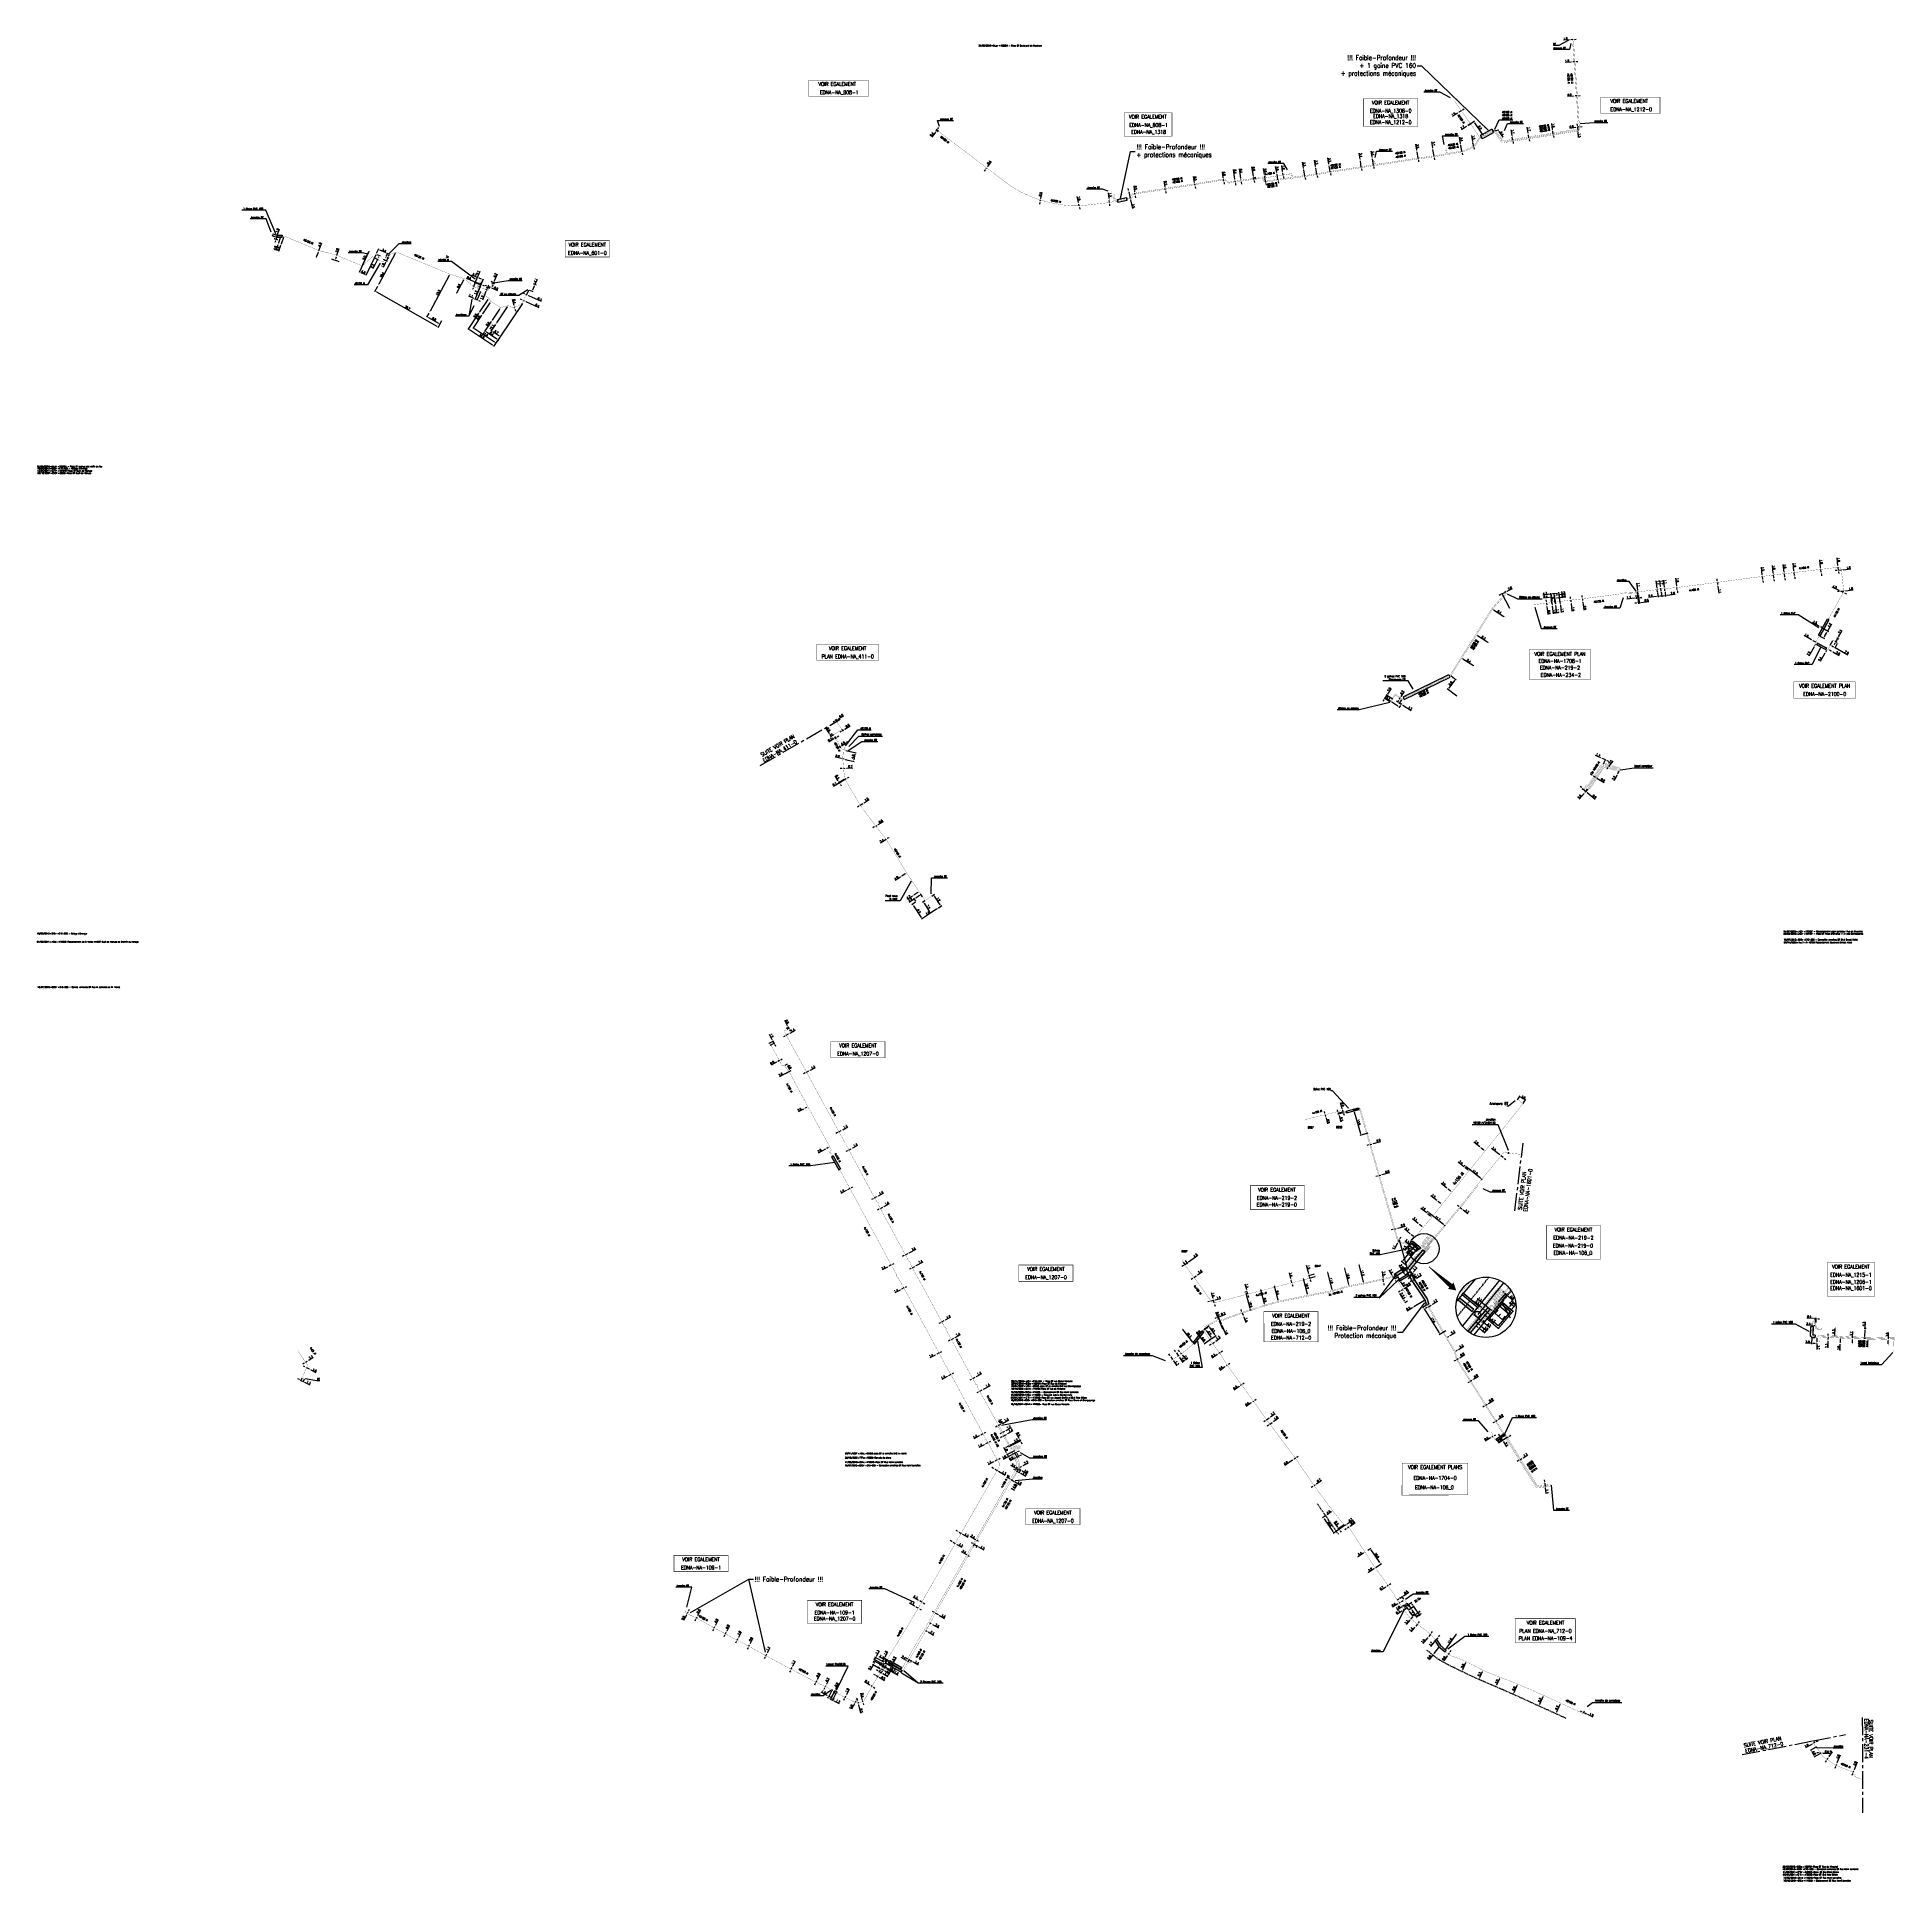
# Model space of a CAD drawing. Header units: millimetres. Extents: x 184011 to 185000, y 128010 to 128993.
import ezdxf
from ezdxf.enums import TextEntityAlignment as Align

# ---------------------------------------------------------------- set-up
doc = ezdxf.new("R2010")
doc.units = ezdxf.units.MM
doc.header["$PDMODE"] = 34
for name, pattern in [('B_ST_Al', [2000, 1000, 1000]), ('B_ST_Cu', [2000, 1000, 1000]), ('CENTER2', [28.575, 19.05, -3.175, 3.175, -3.175]), ('DASHED', [0.75, 0.5, -0.25])]:
    doc.linetypes.add(name, pattern=pattern)
doc.layers.get('0').update_dxf_attribs({"linetype": 'CONTINUOUS'})
doc.layers.get('DEFPOINTS').update_dxf_attribs({"linetype": 'CONTINUOUS'})
for name, color, linetype in [('B_100', 3, 'CONTINUOUS'), ('B_110', 1, 'CONTINUOUS'), ('B_300', 7, 'CONTINUOUS'), ('B_400', 7, 'CONTINUOUS'), ('B_420', 7, 'CONTINUOUS'), ('B_900', 7, 'CONTINUOUS'), ('B_908', 252, 'CONTINUOUS'), ('B_930', 7, 'CONTINUOUS')]:
    doc.layers.add(name, color=color, linetype=linetype)
doc.layers.add('B_910', color=7, linetype='CONTINUOUS', plot=False)
doc.styles.get("Standard").update_dxf_attribs({"font": 'romans.shx', "width": 0.85})
doc.linetypes.add('BT_HS', pattern='A,2,-1,["E",Standard,S=0.85,R=0,X=-0.27,Y=-0.4],-1', length=4)
doc.dimstyles.get("Standard").update_dxf_attribs({"dimtxt": 1.5, "dimasz": 1.2, "dimexe": 0.625, "dimexo": 0.625, "dimgap": 0.25, "dimtad": 1, "dimdec": 1, "dimzin": 0, "dimdsep": 46, "dimtxsty": 'Standard', "dimcen": -0.5, "dimadec": 0, "dimazin": 0, "dimtfac": 1, "dimtdec": 1, "dimtmove": 0, "dimatfit": 3, "dimfxl": 0, "dimtolj": 1, "dimtzin": 0, "dimarcsym": 0})

# ---------------------------------------------------------------- blocks, each defined once
blk = doc.blocks.new('*D0')
at = {"layer": 'B_110', "color": 0, "linetype": 'Continuous', "lineweight": -2, "transparency": 16777216}
for p, q in [((184735.61, 128352.24), (184735.61, 128352.24)), ((184736.06, 128352.36), (184739.77, 128338.86)), ((184739.32, 128338.74), (184739.32, 128338.74)), ((184739.77, 128338.86), (184740.11, 128337.64))]:
    blk.add_line(p, q, dxfattribs=at)
at = {"layer": 'DEFPOINTS', "color": 0, "linetype": 'Continuous', "transparency": 16777216}
for p in [(184736.06, 128352.36), (184739.77, 128338.86), (184739.77, 128338.86)]:
    blk.add_point(p, dxfattribs=at)
blk = doc.blocks.new('_None')
blk = doc.blocks.new('GIS_MODF')
at = {"color": 0, "linetype": 'Continuous', "flags": 128}
for points in [[(-2.26, -0.01), (-1.76, -0.01)], [(1.76, -0.01), (2.26, -0.01)]]:
    blk.add_lwpolyline(points, dxfattribs=at)
at = {"color": 0, "linetype": 'Continuous'}
blk.add_attdef('DATE', text='', height=0.75, dxfattribs=at).set_placement((-2.58, -0.39), align=Align.RIGHT)
at = {"color": 0, "linetype": 'Continuous', "width": 3.590909}
blk.add_attdef('USER', text='', height=0.75, dxfattribs=at).set_placement((-1.52, -0.39), (1.31, -0.39), align=Align.FIT)
at = {"color": 0, "linetype": 'Continuous'}
blk.add_attdef('DESC', (2.53, -0.39), '', height=0.75, dxfattribs=at)
blk = doc.blocks.new('*D1')
at = {"layer": 'B_100', "color": 0, "linetype": 'Continuous', "lineweight": -2, "transparency": 16777216}
blk.add_line((184740.73, 128350.45), (184739.56, 128351.38), dxfattribs=at)
at = {"layer": 'B_100', "color": 0, "linetype": 'Continuous', "transparency": 16777216}
for points in [[(184739.65, 128351.5), (184739.47, 128351.26), (184738.85, 128351.94)], [(184740.83, 128350.56), (184740.64, 128350.33), (184741.44, 128349.89)]]:
    blk.add_solid(points, dxfattribs=at)
at = {"layer": 'DEFPOINTS', "color": 0, "linetype": 'Continuous', "transparency": 16777216}
for p in [(184738.85, 128351.94), (184738.85, 128351.94), (184741.44, 128349.89)]:
    blk.add_point(p, dxfattribs=at)
at = {"layer": 'B_100', "color": 0, "linetype": 'Continuous', "transparency": 16777216, "insert": (184740.28, 128351.77), "char_height": 1.125, "attachment_point": 5, "rotation": 321.46724}
blk.add_mtext('\\A1;3.3', dxfattribs=at)
blk = doc.blocks.new('*D2')
at = {"layer": 'B_110', "color": 0, "linetype": 'Continuous', "lineweight": -2, "transparency": 16777216}
for p, q in [((184741.85, 128355.71), (184738.81, 128358.27)), ((184743.61, 128354.23), (184742.54, 128355.13))]:
    blk.add_line(p, q, dxfattribs=at)
at = {"layer": 'B_110', "color": 0, "linetype": 'Continuous', "transparency": 16777216}
for points in [[(184742.64, 128355.25), (184742.45, 128355.02), (184741.85, 128355.71)], [(184743.71, 128354.35), (184743.52, 128354.12), (184744.3, 128353.65)]]:
    blk.add_solid(points, dxfattribs=at)
at = {"layer": 'DEFPOINTS', "color": 0, "linetype": 'Continuous', "transparency": 16777216}
for p in [(184741.85, 128355.71), (184741.85, 128355.71), (184744.3, 128353.65)]:
    blk.add_point(p, dxfattribs=at)
at = {"layer": 'B_110', "color": 0, "linetype": 'Continuous', "transparency": 16777216, "insert": (184740.2, 128358.08), "char_height": 1.125, "attachment_point": 5, "rotation": 319.96776}
blk.add_mtext('\\A1;3.2', dxfattribs=at)
blk = doc.blocks.new('*D3')
at = {"layer": 'B_100', "color": 0, "linetype": 'Continuous', "lineweight": -2, "transparency": 16777216}
for p, q in [((184740.74, 128349.29), (184738.79, 128346.83)), ((184739.22, 128351.65), (184741.67, 128349.7)), ((184741.74, 128350.18), (184741.19, 128350.61)), ((184741.56, 128350.32), (184741.3, 128349.99)), ((184742.12, 128351.02), (184742.68, 128351.73))]:
    blk.add_line(p, q, dxfattribs=at)
at = {"layer": 'B_100', "color": 0, "linetype": 'Continuous', "transparency": 16777216}
for points in [[(184740.62, 128349.38), (184740.86, 128349.2), (184741.3, 128349.99)], [(184742, 128351.12), (184742.24, 128350.93), (184741.56, 128350.32)]]:
    blk.add_solid(points, dxfattribs=at)
at = {"layer": 'DEFPOINTS', "color": 0, "linetype": 'Continuous', "transparency": 16777216}
for p in [(184738.85, 128351.94), (184741.3, 128349.99), (184742.11, 128349.89)]:
    blk.add_point(p, dxfattribs=at)
at = {"layer": 'B_100', "color": 0, "linetype": 'Continuous', "transparency": 16777216, "insert": (184738.9, 128348.17), "char_height": 1.125, "attachment_point": 5, "rotation": 51.49672}
blk.add_mtext('\\A1;1.5', dxfattribs=at)
blk = doc.blocks.new('*D4')
at = {"layer": 'B_100', "color": 0, "linetype": 'Continuous', "lineweight": -2, "transparency": 16777216}
for p, q in [((184744.76, 128346.54), (184739.59, 128340.17)), ((184745.71, 128346.93), (184744.96, 128347.54)), ((184739.4, 128339.16), (184738.66, 128339.76))]:
    blk.add_line(p, q, dxfattribs=at)
at = {"layer": 'B_100', "color": 0, "linetype": 'Continuous', "transparency": 16777216}
for points in [[(184744.64, 128346.64), (184744.87, 128346.45), (184745.32, 128347.24)], [(184739.48, 128340.26), (184739.71, 128340.07), (184739.03, 128339.47)]]:
    blk.add_solid(points, dxfattribs=at)
at = {"layer": 'DEFPOINTS', "color": 0, "linetype": 'Continuous', "transparency": 16777216}
for p in [(184746.08, 128346.63), (184739.03, 128339.47), (184739.77, 128338.86)]:
    blk.add_point(p, dxfattribs=at)
at = {"layer": 'B_100', "color": 0, "linetype": 'Continuous', "transparency": 16777216, "insert": (184742.38, 128344.81), "char_height": 1.125, "attachment_point": 5, "rotation": 50.99971}
blk.add_mtext('\\A1;10.0', dxfattribs=at)
blk = doc.blocks.new('*D5')
at = {"layer": 'B_110', "color": 0, "linetype": 'Continuous', "lineweight": -2, "transparency": 16777216}
for p, q in [((184744.26, 128349.13), (184738.02, 128341.44)), ((184745.53, 128349.26), (184744.46, 128350.13)), ((184739.41, 128339.16), (184737.09, 128341.04))]:
    blk.add_line(p, q, dxfattribs=at)
at = {"layer": 'B_110', "color": 0, "linetype": 'Continuous', "transparency": 16777216}
for points in [[(184744.15, 128349.23), (184744.38, 128349.04), (184744.83, 128349.83)], [(184737.9, 128341.54), (184738.14, 128341.35), (184737.45, 128340.75)]]:
    blk.add_solid(points, dxfattribs=at)
at = {"layer": 'DEFPOINTS', "color": 0, "linetype": 'Continuous', "transparency": 16777216}
for p in [(184745.9, 128348.96), (184737.45, 128340.75), (184739.77, 128338.86)]:
    blk.add_point(p, dxfattribs=at)
at = {"layer": 'B_110', "color": 0, "linetype": 'Continuous', "transparency": 16777216, "insert": (184740.84, 128346.11), "char_height": 1.125, "attachment_point": 5, "rotation": 50.92438}
blk.add_mtext('\\A1;10.5', dxfattribs=at)
blk = doc.blocks.new('*D6')
at = {"layer": 'B_110', "color": 0, "linetype": 'Continuous', "lineweight": -2, "transparency": 16777216}
for p, q in [((184746.21, 128361.18), (184743.06, 128363.7)), ((184748.16, 128359.62), (184746.91, 128360.62))]:
    blk.add_line(p, q, dxfattribs=at)
at = {"layer": 'B_110', "color": 0, "linetype": 'Continuous', "transparency": 16777216}
for points in [[(184747, 128360.74), (184746.82, 128360.5), (184746.21, 128361.18)], [(184748.25, 128359.74), (184748.06, 128359.5), (184748.86, 128359.06)]]:
    blk.add_solid(points, dxfattribs=at)
at = {"layer": 'DEFPOINTS', "color": 0, "linetype": 'Continuous', "transparency": 16777216}
for p in [(184746.21, 128361.18), (184746.21, 128361.18), (184748.86, 128359.06)]:
    blk.add_point(p, dxfattribs=at)
at = {"layer": 'B_110', "color": 0, "linetype": 'Continuous', "transparency": 16777216, "insert": (184744.48, 128363.53), "char_height": 1.125, "attachment_point": 5, "rotation": 321.2979}
blk.add_mtext('\\A1;3.4', dxfattribs=at)
blk = doc.blocks.new('*D7')
at = {"layer": 'B_110', "color": 0, "linetype": 'Continuous', "lineweight": -2, "transparency": 16777216}
for p, q in [((184750.67, 128366.73), (184747.57, 128369.21)), ((184752.7, 128365.1), (184751.37, 128366.17))]:
    blk.add_line(p, q, dxfattribs=at)
at = {"layer": 'B_110', "color": 0, "linetype": 'Continuous', "transparency": 16777216}
for points in [[(184751.46, 128366.28), (184751.28, 128366.05), (184750.67, 128366.73)], [(184752.79, 128365.22), (184752.6, 128364.99), (184753.4, 128364.54)]]:
    blk.add_solid(points, dxfattribs=at)
at = {"layer": 'DEFPOINTS', "color": 0, "linetype": 'Continuous', "transparency": 16777216}
for p in [(184750.67, 128366.73), (184750.67, 128366.73), (184753.4, 128364.54)]:
    blk.add_point(p, dxfattribs=at)
at = {"layer": 'B_110', "color": 0, "linetype": 'Continuous', "transparency": 16777216, "insert": (184748.96, 128369.06), "char_height": 1.125, "attachment_point": 5, "rotation": 321.2979}
blk.add_mtext('\\A1;3.5', dxfattribs=at)
blk = doc.blocks.new('*D8')
at = {"layer": 'B_110', "color": 0, "linetype": 'Continuous', "lineweight": -2, "transparency": 16777216}
for p, q in [((184756, 128373.36), (184752.91, 128375.85)), ((184755.71, 128372.99), (184755.71, 128372.99)), ((184758.03, 128371.73), (184756.71, 128372.79)), ((184758.43, 128370.8), (184758.43, 128370.8))]:
    blk.add_line(p, q, dxfattribs=at)
at = {"layer": 'B_110', "color": 0, "linetype": 'Continuous', "transparency": 16777216}
for points in [[(184756.8, 128372.91), (184756.61, 128372.68), (184756, 128373.36)], [(184758.12, 128371.84), (184757.93, 128371.61), (184758.73, 128371.16)]]:
    blk.add_solid(points, dxfattribs=at)
at = {"layer": 'DEFPOINTS', "color": 0, "linetype": 'Continuous', "transparency": 16777216}
for p in [(184756, 128373.36), (184756, 128373.36), (184758.73, 128371.16)]:
    blk.add_point(p, dxfattribs=at)
at = {"layer": 'B_110', "color": 0, "linetype": 'Continuous', "transparency": 16777216, "insert": (184754.31, 128375.69), "char_height": 1.125, "attachment_point": 5, "rotation": 321.11078}
blk.add_mtext('\\A1;3.5', dxfattribs=at)
blk = doc.blocks.new('*D9')
at = {"layer": 'B_110', "color": 0, "linetype": 'Continuous', "lineweight": -2, "transparency": 16777216}
for p, q in [((184761.41, 128380.01), (184758.31, 128382.5)), ((184763.43, 128378.37), (184762.11, 128379.44))]:
    blk.add_line(p, q, dxfattribs=at)
at = {"layer": 'B_110', "color": 0, "linetype": 'Continuous', "transparency": 16777216}
for points in [[(184762.2, 128379.56), (184762.01, 128379.32), (184761.41, 128380.01)], [(184763.53, 128378.49), (184763.34, 128378.26), (184764.13, 128377.81)]]:
    blk.add_solid(points, dxfattribs=at)
at = {"layer": 'DEFPOINTS', "color": 0, "linetype": 'Continuous', "transparency": 16777216}
for p in [(184761.41, 128380.01), (184761.41, 128380.01), (184764.13, 128377.81)]:
    blk.add_point(p, dxfattribs=at)
at = {"layer": 'B_110', "color": 0, "linetype": 'Continuous', "transparency": 16777216, "insert": (184759.71, 128382.34), "char_height": 1.125, "attachment_point": 5, "rotation": 321.11078}
blk.add_mtext('\\A1;3.5', dxfattribs=at)
blk = doc.blocks.new('*D10')
at = {"layer": 'B_110', "color": 0, "linetype": 'Continuous', "lineweight": -2, "transparency": 16777216}
for p, q in [((184770.49, 128391.31), (184767.39, 128393.8)), ((184772.52, 128389.68), (184771.19, 128390.75))]:
    blk.add_line(p, q, dxfattribs=at)
at = {"layer": 'B_110', "color": 0, "linetype": 'Continuous', "transparency": 16777216}
for points in [[(184771.29, 128390.86), (184771.1, 128390.63), (184770.49, 128391.31)], [(184772.61, 128389.8), (184772.42, 128389.56), (184773.22, 128389.11)]]:
    blk.add_solid(points, dxfattribs=at)
at = {"layer": 'DEFPOINTS', "color": 0, "linetype": 'Continuous', "transparency": 16777216}
for p in [(184770.49, 128391.31), (184770.49, 128391.31), (184773.22, 128389.11)]:
    blk.add_point(p, dxfattribs=at)
at = {"layer": 'B_110', "color": 0, "linetype": 'Continuous', "transparency": 16777216, "insert": (184768.79, 128393.64), "char_height": 1.125, "attachment_point": 5, "rotation": 321.17551}
blk.add_mtext('\\A1;3.5', dxfattribs=at)
blk = doc.blocks.new('*D11')
at = {"layer": 'B_110', "color": 0, "linetype": 'Continuous', "lineweight": -2, "transparency": 16777216}
for p, q in [((184779, 128401.91), (184775.79, 128404.49)), ((184781.03, 128400.28), (184779.71, 128401.34))]:
    blk.add_line(p, q, dxfattribs=at)
at = {"layer": 'B_110', "color": 0, "linetype": 'Continuous', "transparency": 16777216}
for points in [[(184779.8, 128401.46), (184779.61, 128401.22), (184779, 128401.91)], [(184781.12, 128400.39), (184780.94, 128400.16), (184781.73, 128399.71)]]:
    blk.add_solid(points, dxfattribs=at)
at = {"layer": 'DEFPOINTS', "color": 0, "linetype": 'Continuous', "transparency": 16777216}
for p in [(184779, 128401.91), (184779, 128401.91), (184781.73, 128399.71)]:
    blk.add_point(p, dxfattribs=at)
at = {"layer": 'B_110', "color": 0, "linetype": 'Continuous', "transparency": 16777216, "insert": (184777.19, 128404.33), "char_height": 1.125, "attachment_point": 5, "rotation": 321.17551}
blk.add_mtext('\\A1;3.5', dxfattribs=at)
blk = doc.blocks.new('*D12')
at = {"layer": 'B_110', "color": 0, "linetype": 'Continuous', "lineweight": -2, "transparency": 16777216}
for p, q in [((184960.14, 128674.04), (184962.55, 128672.69)), ((184960.99, 128678.61), (184964.7, 128676.53)), ((184962.58, 128673.71), (184963.85, 128675.97)), ((184964.3, 128676.76), (184966.45, 128680.59))]:
    blk.add_line(p, q, dxfattribs=at)
at = {"layer": 'B_110', "color": 0, "linetype": 'Continuous', "transparency": 16777216}
for points in [[(184962.45, 128673.78), (184962.71, 128673.63), (184962.14, 128672.92)], [(184963.72, 128676.05), (184963.99, 128675.9), (184964.3, 128676.76)]]:
    blk.add_solid(points, dxfattribs=at)
at = {"layer": 'DEFPOINTS', "color": 0, "linetype": 'Continuous', "transparency": 16777216}
for p in [(184959.73, 128674.27), (184960.58, 128678.84), (184964.3, 128676.76)]:
    blk.add_point(p, dxfattribs=at)
at = {"layer": 'B_110', "color": 0, "linetype": 'Continuous', "transparency": 16777216, "insert": (184965.2, 128679.9), "char_height": 1.125, "attachment_point": 5, "rotation": 60.6973}
blk.add_mtext('\\A1;4.4', dxfattribs=at)
blk = doc.blocks.new('*D13')
at = {"layer": 'B_110', "color": 0, "linetype": 'Continuous', "lineweight": -2, "transparency": 16777216}
for p, q in [((184861.38, 128694.14), (184857.3, 128693.64)), ((184862.08, 128695.81), (184862.33, 128693.78)), ((184863.57, 128694.41), (184862.28, 128694.25)), ((184863.37, 128695.97), (184863.62, 128693.94)), ((184864.46, 128694.52), (184865.35, 128694.63))]:
    blk.add_line(p, q, dxfattribs=at)
at = {"layer": 'B_110', "color": 0, "linetype": 'Continuous', "transparency": 16777216}
for points in [[(184861.36, 128694.29), (184861.4, 128693.99), (184862.28, 128694.25)], [(184864.44, 128694.67), (184864.48, 128694.37), (184863.57, 128694.41)]]:
    blk.add_solid(points, dxfattribs=at)
at = {"layer": 'DEFPOINTS', "color": 0, "linetype": 'Continuous', "transparency": 16777216}
for p in [(184862.03, 128696.28), (184863.32, 128696.44), (184863.57, 128694.41)]:
    blk.add_point(p, dxfattribs=at)
at = {"layer": 'B_110', "color": 0, "linetype": 'Continuous', "transparency": 16777216, "insert": (184858.32, 128694.52), "char_height": 1.125, "attachment_point": 5, "rotation": 7.01103}
blk.add_mtext('\\A1;1.3', dxfattribs=at)
blk = doc.blocks.new('*D14')
at = {"layer": 'B_110', "color": 0, "linetype": 'Continuous', "lineweight": -2, "transparency": 16777216}
for p, q in [((184863.08, 128698.42), (184862.63, 128702.19)), ((184863.32, 128696.44), (184863.19, 128697.53)), ((184863.42, 128695.54), (184863.53, 128694.65))]:
    blk.add_line(p, q, dxfattribs=at)
at = {"layer": 'B_110', "color": 0, "linetype": 'Continuous', "transparency": 16777216}
for points in [[(184863.23, 128698.44), (184862.93, 128698.4), (184863.19, 128697.53)], [(184863.57, 128695.56), (184863.28, 128695.52), (184863.32, 128696.44)]]:
    blk.add_solid(points, dxfattribs=at)
at = {"layer": 'DEFPOINTS', "color": 0, "linetype": 'Continuous', "transparency": 16777216}
for p in [(184863.19, 128697.53), (184863.32, 128696.44), (184863.32, 128696.44)]:
    blk.add_point(p, dxfattribs=at)
at = {"layer": 'B_110', "color": 0, "linetype": 'Continuous', "transparency": 16777216, "insert": (184863.49, 128701.3), "char_height": 1.125, "attachment_point": 5, "rotation": 276.81229}
blk.add_mtext('\\A1;1.1', dxfattribs=at)
blk = doc.blocks.new('*D15')
at = {"layer": 'B_110', "color": 0, "linetype": 'Continuous', "lineweight": -2, "transparency": 16777216}
for p, q in [((184873.36, 128699.61), (184872.91, 128703.38)), ((184873.59, 128697.63), (184873.46, 128698.72)), ((184873.7, 128696.74), (184873.81, 128695.84)), ((184873.93, 128698.78), (184873.93, 128698.78)), ((184874.06, 128697.68), (184874.06, 128697.68))]:
    blk.add_line(p, q, dxfattribs=at)
at = {"layer": 'B_110', "color": 0, "linetype": 'Continuous', "transparency": 16777216}
for points in [[(184873.51, 128699.63), (184873.21, 128699.6), (184873.46, 128698.72)], [(184873.85, 128696.75), (184873.55, 128696.72), (184873.59, 128697.63)]]:
    blk.add_solid(points, dxfattribs=at)
at = {"layer": 'DEFPOINTS', "color": 0, "linetype": 'Continuous', "transparency": 16777216}
for p in [(184873.46, 128698.72), (184873.59, 128697.63), (184873.59, 128697.63)]:
    blk.add_point(p, dxfattribs=at)
at = {"layer": 'B_110', "color": 0, "linetype": 'Continuous', "transparency": 16777216, "insert": (184873.77, 128702.5), "char_height": 1.125, "attachment_point": 5, "rotation": 276.81229}
blk.add_mtext('\\A1;1.1', dxfattribs=at)
blk = doc.blocks.new('*D16')
at = {"layer": 'B_110', "color": 0, "linetype": 'Continuous', "lineweight": -2, "transparency": 16777216}
for p, q in [((184877.33, 128700.09), (184876.89, 128703.86)), ((184877.57, 128698.1), (184877.44, 128699.19)), ((184877.67, 128697.21), (184877.78, 128696.31)), ((184877.9, 128699.25), (184877.9, 128699.25)), ((184878.03, 128698.16), (184878.03, 128698.16))]:
    blk.add_line(p, q, dxfattribs=at)
at = {"layer": 'B_110', "color": 0, "linetype": 'Continuous', "transparency": 16777216}
for points in [[(184877.48, 128700.1), (184877.18, 128700.07), (184877.44, 128699.19)], [(184877.82, 128697.22), (184877.52, 128697.19), (184877.57, 128698.1)]]:
    blk.add_solid(points, dxfattribs=at)
at = {"layer": 'DEFPOINTS', "color": 0, "linetype": 'Continuous', "transparency": 16777216}
for p in [(184877.44, 128699.19), (184877.57, 128698.1), (184877.57, 128698.1)]:
    blk.add_point(p, dxfattribs=at)
at = {"layer": 'B_110', "color": 0, "linetype": 'Continuous', "transparency": 16777216, "insert": (184877.75, 128702.97), "char_height": 1.125, "attachment_point": 5, "rotation": 276.75406}
blk.add_mtext('\\A1;1.1', dxfattribs=at)
blk = doc.blocks.new('*D17')
at = {"layer": 'B_110', "color": 0, "linetype": 'Continuous', "lineweight": -2, "transparency": 16777216}
for p, q in [((184873.01, 128695.04), (184868.74, 128694.54)), ((184873.65, 128697.16), (184873.96, 128694.67)), ((184875.89, 128695.37), (184873.9, 128695.14)), ((184875.64, 128697.39), (184875.94, 128694.91)), ((184876.78, 128695.47), (184877.68, 128695.58))]:
    blk.add_line(p, q, dxfattribs=at)
at = {"layer": 'B_110', "color": 0, "linetype": 'Continuous', "transparency": 16777216}
for points in [[(184872.99, 128695.18), (184873.02, 128694.89), (184873.9, 128695.14)], [(184876.76, 128695.62), (184876.8, 128695.33), (184875.89, 128695.37)]]:
    blk.add_solid(points, dxfattribs=at)
at = {"layer": 'DEFPOINTS', "color": 0, "linetype": 'Continuous', "transparency": 16777216}
for p in [(184873.59, 128697.63), (184875.58, 128697.86), (184875.89, 128695.37)]:
    blk.add_point(p, dxfattribs=at)
at = {"layer": 'B_110', "color": 0, "linetype": 'Continuous', "transparency": 16777216, "insert": (184869.84, 128695.42), "char_height": 1.125, "attachment_point": 5, "rotation": 6.62343}
blk.add_mtext('\\A1;2.0', dxfattribs=at)
blk = doc.blocks.new('*D18')
at = {"layer": 'B_110', "color": 0, "linetype": 'Continuous', "lineweight": -2, "transparency": 16777216}
for p, q in [((184874.99, 128695.26), (184874.1, 128695.15)), ((184875.64, 128697.39), (184875.94, 128694.91)), ((184875.89, 128695.37), (184877.87, 128695.61)), ((184877.62, 128697.64), (184877.93, 128695.15)), ((184878.77, 128695.72), (184883.01, 128696.24))]:
    blk.add_line(p, q, dxfattribs=at)
at = {"layer": 'B_110', "color": 0, "linetype": 'Continuous', "transparency": 16777216}
for points in [[(184874.98, 128695.41), (184875.01, 128695.11), (184875.89, 128695.37)], [(184878.75, 128695.87), (184878.78, 128695.57), (184877.87, 128695.61)]]:
    blk.add_solid(points, dxfattribs=at)
at = {"layer": 'DEFPOINTS', "color": 0, "linetype": 'Continuous', "transparency": 16777216}
for p in [(184875.58, 128697.86), (184875.89, 128695.37), (184877.57, 128698.1)]:
    blk.add_point(p, dxfattribs=at)
at = {"layer": 'B_110', "color": 0, "linetype": 'Continuous', "transparency": 16777216, "insert": (184881.74, 128696.84), "char_height": 1.125, "attachment_point": 5, "rotation": 6.93156}
blk.add_mtext('\\A1;2.0', dxfattribs=at)
blk = doc.blocks.new('*D19')
at = {"layer": 'B_110', "color": 0, "linetype": 'Continuous', "lineweight": -2, "transparency": 16777216}
for p, q in [((184883.88, 128700.78), (184883.38, 128704.87)), ((184883.52, 128699.83), (184883.52, 128699.83)), ((184883.64, 128698.84), (184883.64, 128698.84)), ((184884.11, 128698.9), (184883.99, 128699.89)), ((184884.22, 128698), (184884.32, 128697.11))]:
    blk.add_line(p, q, dxfattribs=at)
at = {"layer": 'B_110', "color": 0, "linetype": 'Continuous', "transparency": 16777216}
for points in [[(184884.03, 128700.8), (184883.73, 128700.76), (184883.99, 128699.89)], [(184884.36, 128698.02), (184884.07, 128697.98), (184884.11, 128698.9)]]:
    blk.add_solid(points, dxfattribs=at)
at = {"layer": 'DEFPOINTS', "color": 0, "linetype": 'Continuous', "transparency": 16777216}
for p in [(184883.99, 128699.89), (184884.11, 128698.9), (184884.11, 128698.9)]:
    blk.add_point(p, dxfattribs=at)
at = {"layer": 'B_110', "color": 0, "linetype": 'Continuous', "transparency": 16777216, "insert": (184884.26, 128703.85), "char_height": 1.125, "attachment_point": 5, "rotation": 276.93129}
blk.add_mtext('\\A1;1.0', dxfattribs=at)
blk = doc.blocks.new('*D20')
at = {"layer": 'B_110', "color": 0, "linetype": 'Continuous', "lineweight": -2, "transparency": 16777216}
for p, q in [((184905.42, 128703.51), (184905.32, 128704.41)), ((184905.53, 128702.62), (184905.66, 128701.53)), ((184905.77, 128700.63), (184906.22, 128696.86)), ((184906, 128702.68), (184906, 128702.68)), ((184906.13, 128701.58), (184906.13, 128701.58))]:
    blk.add_line(p, q, dxfattribs=at)
at = {"layer": 'B_110', "color": 0, "linetype": 'Continuous', "transparency": 16777216}
for points in [[(184905.57, 128703.53), (184905.28, 128703.5), (184905.53, 128702.62)], [(184905.92, 128700.65), (184905.62, 128700.62), (184905.66, 128701.53)]]:
    blk.add_solid(points, dxfattribs=at)
at = {"layer": 'DEFPOINTS', "color": 0, "linetype": 'Continuous', "transparency": 16777216}
for p in [(184905.53, 128702.62), (184905.66, 128701.53), (184905.66, 128701.53)]:
    blk.add_point(p, dxfattribs=at)
at = {"layer": 'B_110', "color": 0, "linetype": 'Continuous', "transparency": 16777216, "insert": (184906.85, 128697.93), "char_height": 1.125, "attachment_point": 5, "rotation": 276.80952}
blk.add_mtext('\\A1;1.1', dxfattribs=at)
blk = doc.blocks.new('*D21')
at = {"layer": 'B_110', "color": 0, "linetype": 'Continuous', "lineweight": -2, "transparency": 16777216}
for p, q in [((184929.42, 128706.69), (184928.95, 128710.78)), ((184929.69, 128704.31), (184929.52, 128705.8)), ((184929.79, 128703.41), (184929.89, 128702.52))]:
    blk.add_line(p, q, dxfattribs=at)
at = {"layer": 'B_110', "color": 0, "linetype": 'Continuous', "transparency": 16777216}
for points in [[(184929.57, 128706.71), (184929.27, 128706.68), (184929.52, 128705.8)], [(184929.94, 128703.43), (184929.64, 128703.4), (184929.69, 128704.31)]]:
    blk.add_solid(points, dxfattribs=at)
at = {"layer": 'DEFPOINTS', "color": 0, "linetype": 'Continuous', "transparency": 16777216}
for p in [(184929.52, 128705.8), (184929.69, 128704.31), (184929.69, 128704.31)]:
    blk.add_point(p, dxfattribs=at)
at = {"layer": 'B_110', "color": 0, "linetype": 'Continuous', "transparency": 16777216, "insert": (184929.83, 128709.75), "char_height": 1.125, "attachment_point": 5, "rotation": 276.46649}
blk.add_mtext('\\A1;1.5', dxfattribs=at)
blk = doc.blocks.new('*D22')
at = {"layer": 'B_110', "color": 0, "linetype": 'Continuous', "lineweight": -2, "transparency": 16777216}
for p, q in [((184935.28, 128707.46), (184934.82, 128711.55)), ((184935.57, 128704.97), (184935.38, 128706.56)), ((184935.67, 128704.08), (184935.77, 128703.19)), ((184935.85, 128706.62), (184935.85, 128706.62)), ((184936.03, 128705.03), (184936.03, 128705.03))]:
    blk.add_line(p, q, dxfattribs=at)
at = {"layer": 'B_110', "color": 0, "linetype": 'Continuous', "transparency": 16777216}
for points in [[(184935.43, 128707.47), (184935.13, 128707.44), (184935.38, 128706.56)], [(184935.82, 128704.1), (184935.52, 128704.06), (184935.57, 128704.97)]]:
    blk.add_solid(points, dxfattribs=at)
at = {"layer": 'DEFPOINTS', "color": 0, "linetype": 'Continuous', "transparency": 16777216}
for p in [(184935.38, 128706.56), (184935.57, 128704.97), (184935.57, 128704.97)]:
    blk.add_point(p, dxfattribs=at)
at = {"layer": 'B_110', "color": 0, "linetype": 'Continuous', "transparency": 16777216, "insert": (184935.69, 128710.52), "char_height": 1.125, "attachment_point": 5, "rotation": 276.51014}
blk.add_mtext('\\A1;1.6', dxfattribs=at)
blk = doc.blocks.new('*D23')
at = {"layer": 'B_110', "color": 0, "linetype": 'Continuous', "lineweight": -2, "transparency": 16777216}
for p, q in [((184941.09, 128708.12), (184940.6, 128712.21)), ((184940.93, 128705.58), (184940.93, 128705.58)), ((184941.39, 128705.64), (184941.2, 128707.23)), ((184941.5, 128704.74), (184941.6, 128703.85))]:
    blk.add_line(p, q, dxfattribs=at)
at = {"layer": 'B_110', "color": 0, "linetype": 'Continuous', "transparency": 16777216}
for points in [[(184941.24, 128708.14), (184940.94, 128708.1), (184941.2, 128707.23)], [(184941.65, 128704.76), (184941.35, 128704.73), (184941.39, 128705.64)]]:
    blk.add_solid(points, dxfattribs=at)
at = {"layer": 'DEFPOINTS', "color": 0, "linetype": 'Continuous', "transparency": 16777216}
for p in [(184941.2, 128707.23), (184941.39, 128705.64), (184941.39, 128705.64)]:
    blk.add_point(p, dxfattribs=at)
at = {"layer": 'B_110', "color": 0, "linetype": 'Continuous', "transparency": 16777216, "insert": (184941.48, 128711.18), "char_height": 1.125, "attachment_point": 5, "rotation": 276.83094}
blk.add_mtext('\\A1;1.6', dxfattribs=at)
blk = doc.blocks.new('*D24')
at = {"layer": 'B_110', "color": 0, "linetype": 'Continuous', "lineweight": -2, "transparency": 16777216}
for p, q in [((184946.31, 128708.75), (184945.82, 128712.83)), ((184946.61, 128706.26), (184946.42, 128707.85)), ((184946.72, 128705.37), (184946.83, 128704.48)), ((184946.89, 128707.91), (184946.89, 128707.91)), ((184947.08, 128706.32), (184947.08, 128706.32))]:
    blk.add_line(p, q, dxfattribs=at)
at = {"layer": 'B_110', "color": 0, "linetype": 'Continuous', "transparency": 16777216}
for points in [[(184946.46, 128708.76), (184946.16, 128708.73), (184946.42, 128707.85)], [(184946.87, 128705.39), (184946.57, 128705.35), (184946.61, 128706.26)]]:
    blk.add_solid(points, dxfattribs=at)
at = {"layer": 'DEFPOINTS', "color": 0, "linetype": 'Continuous', "transparency": 16777216}
for p in [(184946.42, 128707.85), (184946.61, 128706.26), (184946.61, 128706.26)]:
    blk.add_point(p, dxfattribs=at)
at = {"layer": 'B_110', "color": 0, "linetype": 'Continuous', "transparency": 16777216, "insert": (184946.7, 128711.81), "char_height": 1.125, "attachment_point": 5, "rotation": 276.83208}
blk.add_mtext('\\A1;1.6', dxfattribs=at)
blk = doc.blocks.new('*D25')
at = {"layer": 'B_110', "color": 0, "linetype": 'Continuous', "lineweight": -2, "transparency": 16777216}
for p, q in [((184960.51, 128710.45), (184960.02, 128714.53)), ((184960.15, 128709.5), (184960.15, 128709.5)), ((184960.81, 128707.96), (184960.62, 128709.55)), ((184960.92, 128707.07), (184961.02, 128706.18))]:
    blk.add_line(p, q, dxfattribs=at)
at = {"layer": 'B_110', "color": 0, "linetype": 'Continuous', "transparency": 16777216}
for points in [[(184960.66, 128710.46), (184960.36, 128710.43), (184960.62, 128709.55)], [(184961.06, 128707.09), (184960.77, 128707.05), (184960.81, 128707.96)]]:
    blk.add_solid(points, dxfattribs=at)
at = {"layer": 'DEFPOINTS', "color": 0, "linetype": 'Continuous', "transparency": 16777216}
for p in [(184960.62, 128709.55), (184960.81, 128707.96), (184960.81, 128707.96)]:
    blk.add_point(p, dxfattribs=at)
at = {"layer": 'B_110', "color": 0, "linetype": 'Continuous', "transparency": 16777216, "insert": (184960.9, 128713.51), "char_height": 1.125, "attachment_point": 5, "rotation": 276.83094}
blk.add_mtext('\\A1;1.6', dxfattribs=at)
blk = doc.blocks.new('*D26')
at = {"layer": 'B_110', "color": 0, "linetype": 'Continuous', "lineweight": -2, "transparency": 16777216}
for p, q in [((184969.71, 128711.55), (184969.25, 128715.64)), ((184969.99, 128709.06), (184969.81, 128710.65)), ((184970.27, 128710.71), (184970.27, 128710.71)), ((184970.09, 128708.17), (184970.19, 128707.27)), ((184970.45, 128709.12), (184970.45, 128709.12))]:
    blk.add_line(p, q, dxfattribs=at)
at = {"layer": 'B_110', "color": 0, "linetype": 'Continuous', "transparency": 16777216}
for points in [[(184969.86, 128711.56), (184969.56, 128711.53), (184969.81, 128710.65)], [(184970.23, 128708.19), (184969.94, 128708.15), (184969.99, 128709.06)]]:
    blk.add_solid(points, dxfattribs=at)
at = {"layer": 'DEFPOINTS', "color": 0, "linetype": 'Continuous', "transparency": 16777216}
for p in [(184969.81, 128710.65), (184969.99, 128709.06), (184969.99, 128709.06)]:
    blk.add_point(p, dxfattribs=at)
at = {"layer": 'B_110', "color": 0, "linetype": 'Continuous', "transparency": 16777216, "insert": (184970.12, 128714.61), "char_height": 1.125, "attachment_point": 5, "rotation": 276.41204}
blk.add_mtext('\\A1;1.6', dxfattribs=at)
blk = doc.blocks.new('*D27')
at = {"layer": 'B_110', "color": 0, "linetype": 'Continuous', "lineweight": -2, "transparency": 16777216}
for p, q in [((184969.09, 128708.96), (184968.2, 128708.85)), ((184969.93, 128709.53), (184969.93, 128709.53)), ((184969.99, 128709.06), (184971.57, 128709.25)), ((184971.52, 128709.72), (184971.52, 128709.72)), ((184972.47, 128709.36), (184976.55, 128709.85))]:
    blk.add_line(p, q, dxfattribs=at)
at = {"layer": 'B_110', "color": 0, "linetype": 'Continuous', "transparency": 16777216}
for points in [[(184969.07, 128709.11), (184969.11, 128708.81), (184969.99, 128709.06)], [(184972.45, 128709.51), (184972.49, 128709.21), (184971.57, 128709.25)]]:
    blk.add_solid(points, dxfattribs=at)
at = {"layer": 'DEFPOINTS', "color": 0, "linetype": 'Continuous', "transparency": 16777216}
for p in [(184969.99, 128709.06), (184969.99, 128709.06), (184971.57, 128709.25)]:
    blk.add_point(p, dxfattribs=at)
at = {"layer": 'B_110', "color": 0, "linetype": 'Continuous', "transparency": 16777216, "insert": (184975.35, 128710.46), "char_height": 1.125, "attachment_point": 5, "rotation": 6.83137}
blk.add_mtext('\\A1;1.6', dxfattribs=at)
blk = doc.blocks.new('*D28')
at = {"layer": 'B_110', "color": 0, "linetype": 'Continuous', "lineweight": -2, "transparency": 16777216}
for p, q in [((184970.35, 128697.78), (184969.45, 128697.68)), ((184971.24, 128697.88), (184972.83, 128698.06)), ((184973.73, 128698.16), (184977.82, 128698.62))]:
    blk.add_line(p, q, dxfattribs=at)
at = {"layer": 'B_110', "color": 0, "linetype": 'Continuous', "transparency": 16777216}
for points in [[(184970.33, 128697.93), (184970.36, 128697.63), (184971.24, 128697.88)], [(184973.71, 128698.31), (184973.74, 128698.01), (184972.83, 128698.06)]]:
    blk.add_solid(points, dxfattribs=at)
at = {"layer": 'DEFPOINTS', "color": 0, "linetype": 'Continuous', "transparency": 16777216}
for p in [(184971.24, 128697.88), (184971.24, 128697.88), (184972.83, 128698.06)]:
    blk.add_point(p, dxfattribs=at)
at = {"layer": 'B_110', "color": 0, "linetype": 'Continuous', "transparency": 16777216, "insert": (184976.62, 128699.24), "char_height": 1.125, "attachment_point": 5, "rotation": 6.4122}
blk.add_mtext('\\A1;1.6', dxfattribs=at)
blk = doc.blocks.new('*D29')
at = {"layer": 'B_110', "color": 0, "linetype": 'Continuous', "lineweight": -2, "transparency": 16777216}
for p, q in [((184970.43, 128698.27), (184966.72, 128700.05)), ((184972.59, 128697.23), (184971.24, 128697.88)), ((184973.41, 128696.84), (184974.22, 128696.45))]:
    blk.add_line(p, q, dxfattribs=at)
at = {"layer": 'B_110', "color": 0, "linetype": 'Continuous', "transparency": 16777216}
for points in [[(184970.5, 128698.4), (184970.37, 128698.13), (184971.24, 128697.88)], [(184973.47, 128696.98), (184973.34, 128696.7), (184972.59, 128697.23)]]:
    blk.add_solid(points, dxfattribs=at)
at = {"layer": 'DEFPOINTS', "color": 0, "linetype": 'Continuous', "transparency": 16777216}
for p in [(184971.24, 128697.88), (184971.24, 128697.88), (184972.59, 128697.23)]:
    blk.add_point(p, dxfattribs=at)
at = {"layer": 'B_110', "color": 0, "linetype": 'Continuous', "transparency": 16777216, "insert": (184968.06, 128700.24), "char_height": 1.125, "attachment_point": 5, "rotation": 334.33583}
blk.add_mtext('\\A1;1.5', dxfattribs=at)
blk = doc.blocks.new('*D30')
at = {"layer": 'B_110', "color": 0, "linetype": 'Continuous', "lineweight": -2, "transparency": 16777216}
for p, q in [((184959.8, 128679.29), (184956.21, 128681.3)), ((184961.89, 128678.11), (184960.58, 128678.85)), ((184962.67, 128677.67), (184963.46, 128677.23))]:
    blk.add_line(p, q, dxfattribs=at)
at = {"layer": 'B_110', "color": 0, "linetype": 'Continuous', "transparency": 16777216}
for points in [[(184959.87, 128679.42), (184959.72, 128679.16), (184960.58, 128678.85)], [(184962.75, 128677.8), (184962.6, 128677.54), (184961.89, 128678.11)]]:
    blk.add_solid(points, dxfattribs=at)
at = {"layer": 'DEFPOINTS', "color": 0, "linetype": 'Continuous', "transparency": 16777216}
for p in [(184960.58, 128678.85), (184960.58, 128678.85), (184961.89, 128678.11)]:
    blk.add_point(p, dxfattribs=at)
at = {"layer": 'B_110', "color": 0, "linetype": 'Continuous', "transparency": 16777216, "insert": (184957.55, 128681.41), "char_height": 1.125, "attachment_point": 5, "rotation": 330.6973}
blk.add_mtext('\\A1;1.5', dxfattribs=at)
blk = doc.blocks.new('*D31')
at = {"layer": 'B_110', "color": 0, "linetype": 'Continuous', "lineweight": -2, "transparency": 16777216}
for p, q in [((184965.22, 128666.61), (184966.18, 128666.07)), ((184966.96, 128665.63), (184970.4, 128663.72))]:
    blk.add_line(p, q, dxfattribs=at)
at = {"layer": 'B_110', "color": 0, "linetype": 'Continuous', "transparency": 16777216}
for points in [[(184965.29, 128666.74), (184965.14, 128666.48), (184964.43, 128667.05)], [(184966.25, 128666.2), (184966.1, 128665.94), (184966.96, 128665.63)]]:
    blk.add_solid(points, dxfattribs=at)
at = {"layer": 'DEFPOINTS', "color": 0, "linetype": 'Continuous', "transparency": 16777216}
for p in [(184964.43, 128667.05), (184964.43, 128667.05), (184966.96, 128665.63)]:
    blk.add_point(p, dxfattribs=at)
at = {"layer": 'B_110', "color": 0, "linetype": 'Continuous', "transparency": 16777216, "insert": (184969.74, 128664.94), "char_height": 1.125, "attachment_point": 5, "rotation": 330.84393}
blk.add_mtext('\\A1;2.9', dxfattribs=at)
blk = doc.blocks.new('*D32')
at = {"layer": 'B_110', "color": 0, "linetype": 'Continuous', "lineweight": -2, "transparency": 16777216}
for p, q in [((184955.73, 128672), (184951.7, 128674.25)), ((184957.91, 128670.79), (184956.51, 128671.56)), ((184958.69, 128670.35), (184959.48, 128669.91))]:
    blk.add_line(p, q, dxfattribs=at)
at = {"layer": 'B_110', "color": 0, "linetype": 'Continuous', "transparency": 16777216}
for points in [[(184955.8, 128672.13), (184955.65, 128671.87), (184956.51, 128671.56)], [(184958.77, 128670.48), (184958.62, 128670.22), (184957.91, 128670.79)]]:
    blk.add_solid(points, dxfattribs=at)
at = {"layer": 'DEFPOINTS', "color": 0, "linetype": 'Continuous', "transparency": 16777216}
for p in [(184956.51, 128671.56), (184957.91, 128670.79), (184957.91, 128670.79)]:
    blk.add_point(p, dxfattribs=at)
at = {"layer": 'B_110', "color": 0, "linetype": 'Continuous', "transparency": 16777216, "insert": (184953.04, 128674.36), "char_height": 1.125, "attachment_point": 5, "rotation": 330.83689}
blk.add_mtext('\\A1;1.6', dxfattribs=at)
blk = doc.blocks.new('*D33')
at = {"layer": 'B_110', "color": 0, "linetype": 'Continuous', "lineweight": -2, "transparency": 16777216}
for p, q in [((184957.01, 128668.25), (184954.2, 128663.25)), ((184957.65, 128669.38), (184957.46, 128669.04))]:
    blk.add_line(p, q, dxfattribs=at)
at = {"layer": 'B_110', "color": 0, "linetype": 'Continuous', "transparency": 16777216}
for points in [[(184957.33, 128669.11), (184957.59, 128668.96), (184957.01, 128668.25)], [(184957.52, 128669.46), (184957.78, 128669.31), (184958.09, 128670.17)]]:
    blk.add_solid(points, dxfattribs=at)
at = {"layer": 'DEFPOINTS', "color": 0, "linetype": 'Continuous', "transparency": 16777216}
for p in [(184957.01, 128668.25), (184957.01, 128668.25), (184958.09, 128670.17)]:
    blk.add_point(p, dxfattribs=at)
at = {"layer": 'B_110', "color": 0, "linetype": 'Continuous', "transparency": 16777216, "insert": (184954.13, 128664.65), "char_height": 1.125, "attachment_point": 5, "rotation": 60.60569}
blk.add_mtext('\\A1;2.2', dxfattribs=at)
blk = doc.blocks.new('*D34')
at = {"layer": 'B_110', "color": 0, "linetype": 'Continuous', "lineweight": -2, "transparency": 16777216}
for p, q in [((184962.83, 128664.98), (184960.26, 128660.42)), ((184963.57, 128666.28), (184963.27, 128665.76))]:
    blk.add_line(p, q, dxfattribs=at)
at = {"layer": 'B_110', "color": 0, "linetype": 'Continuous', "transparency": 16777216}
for points in [[(184963.14, 128665.83), (184963.4, 128665.69), (184962.83, 128664.98)], [(184963.43, 128666.36), (184963.7, 128666.21), (184964.01, 128667.07)]]:
    blk.add_solid(points, dxfattribs=at)
at = {"layer": 'DEFPOINTS', "color": 0, "linetype": 'Continuous', "transparency": 16777216}
for p in [(184962.83, 128664.98), (184962.83, 128664.98), (184964.01, 128667.07)]:
    blk.add_point(p, dxfattribs=at)
at = {"layer": 'B_110', "color": 0, "linetype": 'Continuous', "transparency": 16777216, "insert": (184960.2, 128661.84), "char_height": 1.125, "attachment_point": 5, "rotation": 60.60569}
blk.add_mtext('\\A1;2.4', dxfattribs=at)
blk = doc.blocks.new('*D35')
at = {"layer": 'B_110', "color": 0, "linetype": 'Continuous', "lineweight": -2, "transparency": 16777216}
for p, q in [((184966.87, 128671.39), (184965.47, 128668.9)), ((184966.49, 128668.87), (184967.45, 128668.34)), ((184969.4, 128669.97), (184968, 128667.49)), ((184968.23, 128667.9), (184975.06, 128664.08))]:
    blk.add_line(p, q, dxfattribs=at)
at = {"layer": 'B_110', "color": 0, "linetype": 'Continuous', "transparency": 16777216}
for points in [[(184966.56, 128669), (184966.41, 128668.74), (184965.7, 128669.31)], [(184967.52, 128668.47), (184967.37, 128668.2), (184968.23, 128667.9)]]:
    blk.add_solid(points, dxfattribs=at)
at = {"layer": 'DEFPOINTS', "color": 0, "linetype": 'Continuous', "transparency": 16777216}
for p in [(184967.1, 128671.8), (184968.23, 128667.9), (184969.63, 128670.38)]:
    blk.add_point(p, dxfattribs=at)
at = {"layer": 'B_110', "color": 0, "linetype": 'Continuous', "transparency": 16777216, "insert": (184974.41, 128665.31), "char_height": 1.125, "attachment_point": 5, "rotation": 330.82288}
blk.add_mtext('\\A1;2.9', dxfattribs=at)
blk = doc.blocks.new('*D36')
at = {"layer": 'B_110', "color": 0, "linetype": 'Continuous', "lineweight": -2, "transparency": 16777216}
for p, q in [((184969.22, 128670.61), (184968.18, 128671.19)), ((184968.59, 128670.96), (184969.62, 128672.8)), ((184970.25, 128672.44), (184969.21, 128673.03)), ((184970.06, 128673.58), (184972, 128677.03)), ((184968.15, 128670.18), (184967.71, 128669.4))]:
    blk.add_line(p, q, dxfattribs=at)
at = {"layer": 'B_110', "color": 0, "linetype": 'Continuous', "transparency": 16777216}
for points in [[(184968.02, 128670.25), (184968.28, 128670.11), (184968.59, 128670.96)], [(184969.93, 128673.65), (184970.19, 128673.51), (184969.62, 128672.8)]]:
    blk.add_solid(points, dxfattribs=at)
at = {"layer": 'DEFPOINTS', "color": 0, "linetype": 'Continuous', "transparency": 16777216}
for p in [(184969.62, 128672.8), (184970.66, 128672.21), (184969.63, 128670.38)]:
    blk.add_point(p, dxfattribs=at)
at = {"layer": 'B_110', "color": 0, "linetype": 'Continuous', "transparency": 16777216, "insert": (184970.83, 128676.48), "char_height": 1.125, "attachment_point": 5, "rotation": 60.68672}
blk.add_mtext('\\A1;2.1', dxfattribs=at)
blk = doc.blocks.new('*D37')
at = {"layer": 'B_100', "color": 0, "linetype": 'Continuous', "lineweight": -2, "transparency": 16777216}
for p, q in [((184955.97, 128083.88), (184952.42, 128081.79)), ((184957.6, 128084.85), (184956.74, 128084.34)), ((184958.38, 128085.31), (184959.15, 128085.76))]:
    blk.add_line(p, q, dxfattribs=at)
at = {"layer": 'B_100', "color": 0, "linetype": 'Continuous', "transparency": 16777216}
for points in [[(184955.89, 128084.01), (184956.04, 128083.75), (184956.74, 128084.34)], [(184958.3, 128085.44), (184958.45, 128085.18), (184957.6, 128084.85)]]:
    blk.add_solid(points, dxfattribs=at)
at = {"layer": 'DEFPOINTS', "color": 0, "linetype": 'Continuous', "transparency": 16777216}
for p in [(184956.74, 128084.34), (184957.6, 128084.85), (184957.6, 128084.85)]:
    blk.add_point(p, dxfattribs=at)
at = {"layer": 'B_100', "color": 0, "linetype": 'Continuous', "transparency": 16777216, "insert": (184953.01, 128083), "char_height": 1.125, "attachment_point": 5, "rotation": 30.58029}
blk.add_mtext('\\A1;1.0', dxfattribs=at)
blk = doc.blocks.new('*D38')
at = {"layer": 'B_100', "color": 0, "linetype": 'Continuous', "lineweight": -2, "transparency": 16777216}
for p, q in [((184965.05, 128077.18), (184966.91, 128079.71)), ((184963.4, 128074.92), (184962.87, 128074.19)), ((184963.93, 128075.64), (184964.52, 128076.45))]:
    blk.add_line(p, q, dxfattribs=at)
at = {"layer": 'B_100', "color": 0, "linetype": 'Continuous', "transparency": 16777216}
for points in [[(184964.93, 128077.26), (184965.18, 128077.09), (184964.52, 128076.45)], [(184963.28, 128075.01), (184963.52, 128074.83), (184963.93, 128075.64)]]:
    blk.add_solid(points, dxfattribs=at)
at = {"layer": 'DEFPOINTS', "color": 0, "linetype": 'Continuous', "transparency": 16777216}
for p in [(184963.93, 128075.64), (184964.52, 128076.45), (184964.52, 128076.45)]:
    blk.add_point(p, dxfattribs=at)
at = {"layer": 'B_100', "color": 0, "linetype": 'Continuous', "transparency": 16777216, "insert": (184965.64, 128079.25), "char_height": 1.125, "attachment_point": 5, "rotation": 53.77237}
blk.add_mtext('\\A1;1.0', dxfattribs=at)
blk = doc.blocks.new('*D39')
at = {"layer": 'B_100', "color": 0, "linetype": 'Continuous', "lineweight": -2, "transparency": 16777216}
for p, q in [((184977.51, 128068), (184977.17, 128067.17)), ((184977.84, 128068.84), (184978.14, 128069.58)), ((184978.48, 128070.41), (184980.09, 128074.37))]:
    blk.add_line(p, q, dxfattribs=at)
at = {"layer": 'B_100', "color": 0, "linetype": 'Continuous', "transparency": 16777216}
for points in [[(184977.37, 128068.06), (184977.64, 128067.95), (184977.84, 128068.84)], [(184978.34, 128070.47), (184978.62, 128070.36), (184978.14, 128069.58)]]:
    blk.add_solid(points, dxfattribs=at)
at = {"layer": 'DEFPOINTS', "color": 0, "linetype": 'Continuous', "transparency": 16777216}
for p in [(184977.84, 128068.84), (184978.14, 128069.58), (184978.14, 128069.58)]:
    blk.add_point(p, dxfattribs=at)
at = {"layer": 'B_100', "color": 0, "linetype": 'Continuous', "transparency": 16777216, "insert": (184978.95, 128073.55), "char_height": 1.125, "attachment_point": 5, "rotation": 67.94261}
blk.add_mtext('\\A1;0.8', dxfattribs=at)
blk = doc.blocks.new('*D40')
at = {"layer": 'B_100', "color": 0, "linetype": 'Continuous', "lineweight": -2, "transparency": 16777216}
for p, q in [((184969.41, 128074.09), (184971.02, 128078.05)), ((184968.43, 128071.68), (184968.1, 128070.84)), ((184968.77, 128072.51), (184969.07, 128073.25))]:
    blk.add_line(p, q, dxfattribs=at)
at = {"layer": 'B_100', "color": 0, "linetype": 'Continuous', "transparency": 16777216}
for points in [[(184968.29, 128071.73), (184968.57, 128071.62), (184968.77, 128072.51)], [(184969.27, 128074.14), (184969.55, 128074.03), (184969.07, 128073.25)]]:
    blk.add_solid(points, dxfattribs=at)
at = {"layer": 'DEFPOINTS', "color": 0, "linetype": 'Continuous', "transparency": 16777216}
for p in [(184968.77, 128072.51), (184969.07, 128073.25), (184969.07, 128073.25)]:
    blk.add_point(p, dxfattribs=at)
at = {"layer": 'B_100', "color": 0, "linetype": 'Continuous', "transparency": 16777216, "insert": (184969.87, 128077.23), "char_height": 1.125, "attachment_point": 5, "rotation": 67.94261}
blk.add_mtext('\\A1;0.8', dxfattribs=at)
blk = doc.blocks.new('B_300_04')
at = {"color": 0, "linetype": 'Continuous'}
blk.add_line((0, 0.375), (0, -0.375), dxfattribs=at)
blk.add_solid([(-0.5, 0.1875), (-0.5, -0.1875), (0.5, 0.1875), (0.5, -0.1875)], dxfattribs=at)
at = {"color": 0, "linetype": 'Continuous', "width": 0.75, "flags": 3}
for tag, p in [('DEF_COUP', (0, -6.75)), ('DEF_TYPE', (0, -9.25)), ('DEF_LEG', (0, -4.25))]:
    blk.add_attdef(tag, text='', height=1.2, dxfattribs=at).set_placement(p, align=Align.MIDDLE)
blk = doc.blocks.new('*D41')
at = {"layer": 'B_100', "color": 0, "linetype": 'Continuous', "lineweight": -2, "transparency": 16777216}
for p, q in [((184722.28, 128403.7), (184726.33, 128404.87)), ((184719.68, 128402.95), (184718.82, 128402.7)), ((184720.55, 128403.2), (184721.41, 128403.45))]:
    blk.add_line(p, q, dxfattribs=at)
at = {"layer": 'B_100', "color": 0, "linetype": 'Continuous', "transparency": 16777216}
for points in [[(184722.23, 128403.85), (184722.32, 128403.56), (184721.41, 128403.45)], [(184719.64, 128403.1), (184719.72, 128402.81), (184720.55, 128403.2)]]:
    blk.add_solid(points, dxfattribs=at)
at = {"layer": 'DEFPOINTS', "color": 0, "linetype": 'Continuous', "transparency": 16777216}
for p in [(184720.55, 128403.2), (184721.41, 128403.45), (184721.41, 128403.45)]:
    blk.add_point(p, dxfattribs=at)
at = {"layer": 'B_100', "color": 0, "linetype": 'Continuous', "transparency": 16777216, "insert": (184725, 128405.27), "char_height": 1.125, "attachment_point": 5, "rotation": 16.07165}
blk.add_mtext('\\A1;0.9', dxfattribs=at)
blk = doc.blocks.new('*D42')
at = {"layer": 'B_100', "color": 0, "linetype": 'Continuous', "lineweight": -2, "transparency": 16777216}
for p, q in [((184724.44, 128386.42), (184723.57, 128386.16)), ((184725.3, 128386.67), (184726.17, 128386.92)), ((184727.03, 128387.17), (184731.08, 128388.35))]:
    blk.add_line(p, q, dxfattribs=at)
at = {"layer": 'B_100', "color": 0, "linetype": 'Continuous', "transparency": 16777216}
for points in [[(184724.4, 128386.56), (184724.48, 128386.27), (184725.3, 128386.67)], [(184726.99, 128387.31), (184727.07, 128387.03), (184726.17, 128386.92)]]:
    blk.add_solid(points, dxfattribs=at)
at = {"layer": 'DEFPOINTS', "color": 0, "linetype": 'Continuous', "transparency": 16777216}
for p in [(184725.3, 128386.67), (184726.17, 128386.92), (184726.17, 128386.92)]:
    blk.add_point(p, dxfattribs=at)
at = {"layer": 'B_100', "color": 0, "linetype": 'Continuous', "transparency": 16777216, "insert": (184729.75, 128388.74), "char_height": 1.125, "attachment_point": 5, "rotation": 16.20889}
blk.add_mtext('\\A1;0.9', dxfattribs=at)
blk = doc.blocks.new('*D43')
at = {"layer": 'B_100', "color": 0, "linetype": 'Continuous', "lineweight": -2, "transparency": 16777216}
for p, q in [((184732.64, 128358), (184731.77, 128357.77)), ((184733.51, 128358.23), (184734.38, 128358.47)), ((184735.25, 128358.7), (184739.33, 128359.79))]:
    blk.add_line(p, q, dxfattribs=at)
at = {"layer": 'B_100', "color": 0, "linetype": 'Continuous', "transparency": 16777216}
for points in [[(184732.6, 128358.15), (184732.68, 128357.86), (184733.51, 128358.23)], [(184735.21, 128358.84), (184735.29, 128358.55), (184734.38, 128358.47)]]:
    blk.add_solid(points, dxfattribs=at)
at = {"layer": 'DEFPOINTS', "color": 0, "linetype": 'Continuous', "transparency": 16777216}
for p in [(184733.51, 128358.23), (184734.38, 128358.47), (184734.38, 128358.47)]:
    blk.add_point(p, dxfattribs=at)
at = {"layer": 'B_100', "color": 0, "linetype": 'Continuous', "transparency": 16777216, "insert": (184738.01, 128360.21), "char_height": 1.125, "attachment_point": 5, "rotation": 14.99785}
blk.add_mtext('\\A1;0.9', dxfattribs=at)
blk = doc.blocks.new('*D44')
at = {"layer": 'B_100', "color": 0, "linetype": 'Continuous', "lineweight": -2, "transparency": 16777216}
for p, q in [((184735.15, 128350.58), (184733.42, 128347.2)), ((184736.06, 128352.36), (184735.56, 128351.38)), ((184736.47, 128353.16), (184736.88, 128353.96))]:
    blk.add_line(p, q, dxfattribs=at)
at = {"layer": 'B_100', "color": 0, "linetype": 'Continuous', "transparency": 16777216}
for points in [[(184735.02, 128350.65), (184735.28, 128350.51), (184735.56, 128351.38)], [(184736.33, 128353.23), (184736.6, 128353.1), (184736.06, 128352.36)]]:
    blk.add_solid(points, dxfattribs=at)
at = {"layer": 'DEFPOINTS', "color": 0, "linetype": 'Continuous', "transparency": 16777216}
for p in [(184735.56, 128351.38), (184736.06, 128352.36), (184736.06, 128352.36)]:
    blk.add_point(p, dxfattribs=at)
at = {"layer": 'B_100', "color": 0, "linetype": 'Continuous', "transparency": 16777216, "insert": (184733.2, 128348.42), "char_height": 1.125, "attachment_point": 5, "rotation": 62.96771}
blk.add_mtext('\\A1;1.1', dxfattribs=at)
blk = doc.blocks.new('*D45')
at = {"layer": 'B_100', "color": 0, "linetype": 'Continuous', "lineweight": -2, "transparency": 16777216}
for p, q in [((184636.89, 128321.1), (184636.1, 128324.19)), ((184637.47, 128318.88), (184637.12, 128320.23)), ((184637.69, 128318), (184637.92, 128317.13))]:
    blk.add_line(p, q, dxfattribs=at)
at = {"layer": 'B_100', "color": 0, "linetype": 'Continuous', "transparency": 16777216}
for points in [[(184637.04, 128321.14), (184636.75, 128321.06), (184637.12, 128320.23)], [(184637.84, 128318.04), (184637.55, 128317.97), (184637.47, 128318.88)]]:
    blk.add_solid(points, dxfattribs=at)
at = {"layer": 'DEFPOINTS', "color": 0, "linetype": 'Continuous', "transparency": 16777216}
for p in [(184637.12, 128320.23), (184637.12, 128320.23), (184637.47, 128318.88)]:
    blk.add_point(p, dxfattribs=at)
at = {"layer": 'B_100', "color": 0, "linetype": 'Continuous', "transparency": 16777216, "insert": (184637.11, 128323.27), "char_height": 1.125, "attachment_point": 5, "rotation": 284.46453}
blk.add_mtext('\\A1;1.4', dxfattribs=at)
blk = doc.blocks.new('*D46')
at = {"layer": 'B_100', "color": 0, "linetype": 'Continuous', "lineweight": -2, "transparency": 16777216}
for p, q in [((184687.87, 128334.25), (184686.7, 128338.82)), ((184690.82, 128334.08), (184687.64, 128333.26)), ((184691.18, 128332.67), (184688, 128331.86)), ((184688.46, 128331.97), (184688.1, 128333.38)), ((184688.68, 128331.1), (184688.9, 128330.23))]:
    blk.add_line(p, q, dxfattribs=at)
at = {"layer": 'B_100', "color": 0, "linetype": 'Continuous', "transparency": 16777216}
for points in [[(184688.02, 128334.29), (184687.73, 128334.21), (184688.1, 128333.38)], [(184688.83, 128331.14), (184688.54, 128331.06), (184688.46, 128331.97)]]:
    blk.add_solid(points, dxfattribs=at)
at = {"layer": 'DEFPOINTS', "color": 0, "linetype": 'Continuous', "transparency": 16777216}
for p in [(184688.1, 128333.38), (184691.28, 128334.19), (184691.64, 128332.79)]:
    blk.add_point(p, dxfattribs=at)
at = {"layer": 'B_100', "color": 0, "linetype": 'Continuous', "transparency": 16777216, "insert": (184687.71, 128337.92), "char_height": 1.125, "attachment_point": 5, "rotation": 284.36392}
blk.add_mtext('\\A1;1.5', dxfattribs=at)
blk = doc.blocks.new('*D47')
at = {"layer": 'B_100', "color": 0, "linetype": 'Continuous', "lineweight": -2, "transparency": 16777216}
for p, q in [((184678.3, 128331.79), (184677.51, 128334.88)), ((184678.87, 128329.57), (184678.52, 128330.92)), ((184679.09, 128328.69), (184679.31, 128327.82))]:
    blk.add_line(p, q, dxfattribs=at)
at = {"layer": 'B_100', "color": 0, "linetype": 'Continuous', "transparency": 16777216}
for points in [[(184678.44, 128331.83), (184678.15, 128331.76), (184678.52, 128330.92)], [(184679.23, 128328.73), (184678.94, 128328.66), (184678.87, 128329.57)]]:
    blk.add_solid(points, dxfattribs=at)
at = {"layer": 'DEFPOINTS', "color": 0, "linetype": 'Continuous', "transparency": 16777216}
for p in [(184678.52, 128330.92), (184678.52, 128330.92), (184678.87, 128329.57)]:
    blk.add_point(p, dxfattribs=at)
at = {"layer": 'B_100', "color": 0, "linetype": 'Continuous', "transparency": 16777216, "insert": (184678.52, 128333.96), "char_height": 1.125, "attachment_point": 5, "rotation": 284.34919}
blk.add_mtext('\\A1;1.4', dxfattribs=at)
blk = doc.blocks.new('*D48')
at = {"layer": 'B_100', "color": 0, "linetype": 'Continuous', "lineweight": -2, "transparency": 16777216}
for p, q in [((184654.81, 128325.76), (184654.01, 128328.85)), ((184655.39, 128323.53), (184655.04, 128324.89)), ((184655.62, 128322.66), (184655.84, 128321.79))]:
    blk.add_line(p, q, dxfattribs=at)
at = {"layer": 'B_100', "color": 0, "linetype": 'Continuous', "transparency": 16777216}
for points in [[(184654.96, 128325.8), (184654.67, 128325.72), (184655.04, 128324.89)], [(184655.76, 128322.7), (184655.47, 128322.63), (184655.39, 128323.53)]]:
    blk.add_solid(points, dxfattribs=at)
at = {"layer": 'DEFPOINTS', "color": 0, "linetype": 'Continuous', "transparency": 16777216}
for p in [(184655.04, 128324.89), (184655.04, 128324.89), (184655.39, 128323.53)]:
    blk.add_point(p, dxfattribs=at)
at = {"layer": 'B_100', "color": 0, "linetype": 'Continuous', "transparency": 16777216, "insert": (184655.02, 128327.93), "char_height": 1.125, "attachment_point": 5, "rotation": 284.57245}
blk.add_mtext('\\A1;1.4', dxfattribs=at)
blk = doc.blocks.new('*D49')
at = {"layer": 'B_100', "color": 0, "linetype": 'Continuous', "lineweight": -2, "transparency": 16777216}
for p, q in [((184623.74, 128340.64), (184628.76, 128344.26)), ((184621.06, 128338.71), (184620.33, 128338.19)), ((184620.89, 128340.49), (184622.06, 128338.86)), ((184621.79, 128339.24), (184623.01, 128340.12)), ((184622.11, 128341.37), (184623.28, 128339.74))]:
    blk.add_line(p, q, dxfattribs=at)
at = {"layer": 'B_100', "color": 0, "linetype": 'Continuous', "transparency": 16777216}
for points in [[(184620.97, 128338.84), (184621.15, 128338.59), (184621.79, 128339.24)], [(184623.65, 128340.76), (184623.83, 128340.52), (184623.01, 128340.12)]]:
    blk.add_solid(points, dxfattribs=at)
at = {"layer": 'DEFPOINTS', "color": 0, "linetype": 'Continuous', "transparency": 16777216}
for p in [(184620.62, 128340.87), (184621.84, 128341.75), (184623.01, 128340.12)]:
    blk.add_point(p, dxfattribs=at)
at = {"layer": 'B_100', "color": 0, "linetype": 'Continuous', "transparency": 16777216, "insert": (184627.42, 128344.21), "char_height": 1.125, "attachment_point": 5, "rotation": 35.7383}
blk.add_mtext('\\A1;1.5', dxfattribs=at)
blk = doc.blocks.new('*D50')
at = {"layer": 'B_100', "color": 0, "linetype": 'Continuous', "lineweight": -2, "transparency": 16777216}
for p, q in [((184628.64, 128333.8), (184631.23, 128335.65)), ((184626, 128331.9), (184625.27, 128331.38)), ((184626.73, 128332.43), (184627.91, 128333.27)), ((184627.01, 128332.05), (184627.01, 128332.05)), ((184628.18, 128332.89), (184628.18, 128332.89))]:
    blk.add_line(p, q, dxfattribs=at)
at = {"layer": 'B_100', "color": 0, "linetype": 'Continuous', "transparency": 16777216}
for points in [[(184625.91, 128332.02), (184626.09, 128331.78), (184626.73, 128332.43)], [(184628.56, 128333.92), (184628.73, 128333.67), (184627.91, 128333.27)]]:
    blk.add_solid(points, dxfattribs=at)
at = {"layer": 'DEFPOINTS', "color": 0, "linetype": 'Continuous', "transparency": 16777216}
for p in [(184626.73, 128332.43), (184627.91, 128333.27), (184627.91, 128333.27)]:
    blk.add_point(p, dxfattribs=at)
at = {"layer": 'B_100', "color": 0, "linetype": 'Continuous', "transparency": 16777216, "insert": (184629.87, 128335.6), "char_height": 1.125, "attachment_point": 5, "rotation": 35.64017}
blk.add_mtext('\\A1;1.4', dxfattribs=at)
blk = doc.blocks.new('*D51')
at = {"layer": 'B_110', "color": 0, "linetype": 'Continuous', "lineweight": -2, "transparency": 16777216}
for p, q in [((184411.58, 128462.51), (184414.38, 128464.03)), ((184408.77, 128460.98), (184407.98, 128460.55)), ((184409.56, 128461.41), (184410.79, 128462.08))]:
    blk.add_line(p, q, dxfattribs=at)
at = {"layer": 'B_110', "color": 0, "linetype": 'Continuous', "transparency": 16777216}
for points in [[(184408.7, 128461.11), (184408.84, 128460.85), (184409.56, 128461.41)], [(184411.51, 128462.64), (184411.65, 128462.38), (184410.79, 128462.08)]]:
    blk.add_solid(points, dxfattribs=at)
at = {"layer": 'DEFPOINTS', "color": 0, "linetype": 'Continuous', "transparency": 16777216}
for p in [(184409.56, 128461.41), (184409.56, 128461.41), (184410.79, 128462.08)]:
    blk.add_point(p, dxfattribs=at)
at = {"layer": 'B_110', "color": 0, "linetype": 'Continuous', "transparency": 16777216, "insert": (184413.02, 128464.14), "char_height": 1.125, "attachment_point": 5, "rotation": 28.51974}
blk.add_mtext('\\A1;1.4', dxfattribs=at)
blk = doc.blocks.new('*D52')
at = {"layer": 'B_110', "color": 0, "linetype": 'Continuous', "lineweight": -2, "transparency": 16777216}
for p, q in [((184422.37, 128442.8), (184425.19, 128444.29)), ((184419.54, 128441.3), (184418.75, 128440.88)), ((184420.34, 128441.72), (184421.58, 128442.38))]:
    blk.add_line(p, q, dxfattribs=at)
at = {"layer": 'B_110', "color": 0, "linetype": 'Continuous', "transparency": 16777216}
for points in [[(184419.47, 128441.44), (184419.61, 128441.17), (184420.34, 128441.72)], [(184422.3, 128442.93), (184422.44, 128442.67), (184421.58, 128442.38)]]:
    blk.add_solid(points, dxfattribs=at)
at = {"layer": 'DEFPOINTS', "color": 0, "linetype": 'Continuous', "transparency": 16777216}
for p in [(184420.34, 128441.72), (184420.34, 128441.72), (184421.58, 128442.38)]:
    blk.add_point(p, dxfattribs=at)
at = {"layer": 'B_110', "color": 0, "linetype": 'Continuous', "transparency": 16777216, "insert": (184423.83, 128444.42), "char_height": 1.125, "attachment_point": 5, "rotation": 27.90909}
blk.add_mtext('\\A1;1.4', dxfattribs=at)
blk = doc.blocks.new('*D53')
at = {"layer": 'B_110', "color": 0, "linetype": 'Continuous', "lineweight": -2, "transparency": 16777216}
for p, q in [((184410.24, 128466.39), (184408.7, 128469.28)), ((184409.72, 128465.09), (184411.07, 128465.81)), ((184409.95, 128464.65), (184411.31, 128465.37)), ((184410.89, 128465.15), (184410.66, 128465.59)), ((184411.32, 128464.36), (184411.74, 128463.56))]:
    blk.add_line(p, q, dxfattribs=at)
at = {"layer": 'B_110', "color": 0, "linetype": 'Continuous', "transparency": 16777216}
for points in [[(184410.37, 128466.46), (184410.11, 128466.32), (184410.66, 128465.59)], [(184411.45, 128464.43), (184411.18, 128464.29), (184410.89, 128465.15)]]:
    blk.add_solid(points, dxfattribs=at)
at = {"layer": 'DEFPOINTS', "color": 0, "linetype": 'Continuous', "transparency": 16777216}
for p in [(184409.31, 128464.87), (184409.54, 128464.43), (184410.89, 128465.15)]:
    blk.add_point(p, dxfattribs=at)
at = {"layer": 'B_110', "color": 0, "linetype": 'Continuous', "transparency": 16777216, "insert": (184409.92, 128468.59), "char_height": 1.125, "attachment_point": 5, "rotation": 297.95412}
blk.add_mtext('\\A1;0.5', dxfattribs=at)
blk = doc.blocks.new('*D54')
at = {"layer": 'B_110', "color": 0, "linetype": 'Continuous', "lineweight": -2, "transparency": 16777216}
for p, q in [((184436.79, 128409.56), (184436, 128409.12)), ((184437.58, 128409.99), (184438.8, 128410.67)), ((184439.59, 128411.1), (184442.38, 128412.64))]:
    blk.add_line(p, q, dxfattribs=at)
at = {"layer": 'B_110', "color": 0, "linetype": 'Continuous', "transparency": 16777216}
for points in [[(184436.72, 128409.69), (184436.86, 128409.43), (184437.58, 128409.99)], [(184439.52, 128411.23), (184439.67, 128410.97), (184438.8, 128410.67)]]:
    blk.add_solid(points, dxfattribs=at)
at = {"layer": 'DEFPOINTS', "color": 0, "linetype": 'Continuous', "transparency": 16777216}
for p in [(184437.58, 128409.99), (184437.58, 128409.99), (184438.8, 128410.67)]:
    blk.add_point(p, dxfattribs=at)
at = {"layer": 'B_110', "color": 0, "linetype": 'Continuous', "transparency": 16777216, "insert": (184441.02, 128412.75), "char_height": 1.125, "attachment_point": 5, "rotation": 28.84804}
blk.add_mtext('\\A1;1.4', dxfattribs=at)
blk = doc.blocks.new('*D55')
at = {"layer": 'B_110', "color": 0, "linetype": 'Continuous', "lineweight": -2, "transparency": 16777216}
for p, q in [((184442.11, 128399.84), (184441.31, 128399.41)), ((184442.9, 128400.27), (184444.13, 128400.94)), ((184444.92, 128401.37), (184447.72, 128402.89))]:
    blk.add_line(p, q, dxfattribs=at)
at = {"layer": 'B_110', "color": 0, "linetype": 'Continuous', "transparency": 16777216}
for points in [[(184442.03, 128399.98), (184442.18, 128399.71), (184442.9, 128400.27)], [(184444.85, 128401.5), (184444.99, 128401.24), (184444.13, 128400.94)]]:
    blk.add_solid(points, dxfattribs=at)
at = {"layer": 'DEFPOINTS', "color": 0, "linetype": 'Continuous', "transparency": 16777216}
for p in [(184442.9, 128400.27), (184442.9, 128400.27), (184444.13, 128400.94)]:
    blk.add_point(p, dxfattribs=at)
at = {"layer": 'B_110', "color": 0, "linetype": 'Continuous', "transparency": 16777216, "insert": (184446.36, 128403.01), "char_height": 1.125, "attachment_point": 5, "rotation": 28.50175}
blk.add_mtext('\\A1;1.4', dxfattribs=at)
blk = doc.blocks.new('*D56')
at = {"layer": 'B_110', "color": 0, "linetype": 'Continuous', "lineweight": -2, "transparency": 16777216}
for p, q in [((184473, 128344.44), (184474.23, 128345.11)), ((184475.02, 128345.54), (184478.69, 128347.53)), ((184472.21, 128344.01), (184471.42, 128343.58))]:
    blk.add_line(p, q, dxfattribs=at)
at = {"layer": 'B_110', "color": 0, "linetype": 'Continuous', "transparency": 16777216}
for points in [[(184472.14, 128344.14), (184472.28, 128343.88), (184473, 128344.44)], [(184474.95, 128345.67), (184475.1, 128345.41), (184474.23, 128345.11)]]:
    blk.add_solid(points, dxfattribs=at)
at = {"layer": 'DEFPOINTS', "color": 0, "linetype": 'Continuous', "transparency": 16777216}
for p in [(184473, 128344.44), (184473, 128344.44), (184474.23, 128345.11)]:
    blk.add_point(p, dxfattribs=at)
at = {"layer": 'B_110', "color": 0, "linetype": 'Continuous', "transparency": 16777216, "insert": (184477.32, 128347.64), "char_height": 1.125, "attachment_point": 5, "rotation": 28.51072}
blk.add_mtext('\\A1;1.4', dxfattribs=at)
blk = doc.blocks.new('*D57')
at = {"layer": 'B_110', "color": 0, "linetype": 'Continuous', "lineweight": -2, "transparency": 16777216}
for p, q in [((184475.93, 128337.18), (184475.14, 128336.75)), ((184476.72, 128337.61), (184477.95, 128338.27)), ((184478.75, 128338.7), (184482.41, 128340.69))]:
    blk.add_line(p, q, dxfattribs=at)
at = {"layer": 'B_110', "color": 0, "linetype": 'Continuous', "transparency": 16777216}
for points in [[(184475.86, 128337.31), (184476, 128337.04), (184476.72, 128337.61)], [(184478.67, 128338.83), (184478.82, 128338.57), (184477.95, 128338.27)]]:
    blk.add_solid(points, dxfattribs=at)
at = {"layer": 'DEFPOINTS', "color": 0, "linetype": 'Continuous', "transparency": 16777216}
for p in [(184476.72, 128337.61), (184476.72, 128337.61), (184477.95, 128338.27)]:
    blk.add_point(p, dxfattribs=at)
at = {"layer": 'B_110', "color": 0, "linetype": 'Continuous', "transparency": 16777216, "insert": (184481.05, 128340.81), "char_height": 1.125, "attachment_point": 5, "rotation": 28.51072}
blk.add_mtext('\\A1;1.4', dxfattribs=at)
blk = doc.blocks.new('*D58')
at = {"layer": 'B_110', "color": 0, "linetype": 'Continuous', "lineweight": -2, "transparency": 16777216}
for p, q in [((184511.78, 128271.36), (184510.99, 128270.93)), ((184512.57, 128271.79), (184513.8, 128272.46)), ((184514.59, 128272.89), (184518.25, 128274.88))]:
    blk.add_line(p, q, dxfattribs=at)
at = {"layer": 'B_110', "color": 0, "linetype": 'Continuous', "transparency": 16777216}
for points in [[(184511.71, 128271.5), (184511.85, 128271.23), (184512.57, 128271.79)], [(184514.52, 128273.02), (184514.66, 128272.76), (184513.8, 128272.46)]]:
    blk.add_solid(points, dxfattribs=at)
at = {"layer": 'DEFPOINTS', "color": 0, "linetype": 'Continuous', "transparency": 16777216}
for p in [(184512.57, 128271.79), (184512.57, 128271.79), (184513.8, 128272.46)]:
    blk.add_point(p, dxfattribs=at)
at = {"layer": 'B_110', "color": 0, "linetype": 'Continuous', "transparency": 16777216, "insert": (184516.89, 128274.99), "char_height": 1.125, "attachment_point": 5, "rotation": 28.51072}
blk.add_mtext('\\A1;1.4', dxfattribs=at)
blk = doc.blocks.new('*D59')
at = {"layer": 'B_908', "color": 0, "linetype": 'Continuous', "lineweight": -2, "transparency": 16777216}
for p, q in [((184532.05, 128230.58), (184529.17, 128232.24)), ((184532.12, 128230.7), (184531.81, 128230.17)), ((184533.35, 128229.83), (184532.83, 128230.13)), ((184534.2, 128229.5), (184533.89, 128228.97))]:
    blk.add_line(p, q, dxfattribs=at)
at = {"layer": 'B_908', "color": 0, "linetype": 'Continuous', "transparency": 16777216}
for points in [[(184532.9, 128230.26), (184532.75, 128230), (184532.05, 128230.58)], [(184533.42, 128229.96), (184533.27, 128229.7), (184534.12, 128229.38)]]:
    blk.add_solid(points, dxfattribs=at)
at = {"layer": 'DEFPOINTS', "color": 0, "linetype": 'Continuous', "transparency": 16777216}
for p in [(184532.05, 128230.58), (184532.35, 128231.11), (184534.43, 128229.9)]:
    blk.add_point(p, dxfattribs=at)
at = {"layer": 'B_908', "color": 0, "linetype": 'Continuous', "transparency": 16777216, "insert": (184530.59, 128232.29), "char_height": 1.125, "attachment_point": 5, "rotation": 329.94355}
blk.add_mtext('\\A1;2.4', dxfattribs=at)
blk = doc.blocks.new('*D60')
at = {"layer": 'B_110', "color": 0, "linetype": 'Continuous', "lineweight": -2, "transparency": 16777216}
for p, q in [((184510.39, 128192.7), (184507.51, 128194.35)), ((184511.7, 128191.95), (184511.18, 128192.25))]:
    blk.add_line(p, q, dxfattribs=at)
at = {"layer": 'B_110', "color": 0, "linetype": 'Continuous', "transparency": 16777216}
for points in [[(184511.25, 128192.38), (184511.1, 128192.12), (184510.39, 128192.7)], [(184511.77, 128192.08), (184511.62, 128191.82), (184512.48, 128191.5)]]:
    blk.add_solid(points, dxfattribs=at)
at = {"layer": 'DEFPOINTS', "color": 0, "linetype": 'Continuous', "transparency": 16777216}
for p in [(184510.39, 128192.7), (184510.39, 128192.7), (184512.48, 128191.5)]:
    blk.add_point(p, dxfattribs=at)
at = {"layer": 'B_110', "color": 0, "linetype": 'Continuous', "transparency": 16777216, "insert": (184508.93, 128194.4), "char_height": 1.125, "attachment_point": 5, "rotation": 330.2292}
blk.add_mtext('\\A1;2.4', dxfattribs=at)
blk = doc.blocks.new('*D61')
at = {"layer": 'B_110', "color": 0, "linetype": 'Continuous', "lineweight": -2, "transparency": 16777216}
for p, q in [((184505.7, 128184.58), (184502.81, 128186.23)), ((184507, 128183.84), (184506.48, 128184.13))]:
    blk.add_line(p, q, dxfattribs=at)
at = {"layer": 'B_110', "color": 0, "linetype": 'Continuous', "transparency": 16777216}
for points in [[(184506.55, 128184.26), (184506.41, 128184), (184505.7, 128184.58)], [(184507.08, 128183.97), (184506.93, 128183.7), (184507.78, 128183.39)]]:
    blk.add_solid(points, dxfattribs=at)
at = {"layer": 'DEFPOINTS', "color": 0, "linetype": 'Continuous', "transparency": 16777216}
for p in [(184505.7, 128184.58), (184505.7, 128184.58), (184507.78, 128183.39)]:
    blk.add_point(p, dxfattribs=at)
at = {"layer": 'B_110', "color": 0, "linetype": 'Continuous', "transparency": 16777216, "insert": (184504.24, 128186.28), "char_height": 1.125, "attachment_point": 5, "rotation": 330.26148}
blk.add_mtext('\\A1;2.4', dxfattribs=at)
blk = doc.blocks.new('*D62')
at = {"layer": 'B_110', "color": 0, "linetype": 'Continuous', "lineweight": -2, "transparency": 16777216}
for p, q in [((184486.08, 128148.36), (184486.6, 128148.07)), ((184487.38, 128147.62), (184490.64, 128145.76))]:
    blk.add_line(p, q, dxfattribs=at)
at = {"layer": 'B_110', "color": 0, "linetype": 'Continuous', "transparency": 16777216}
for points in [[(184486.15, 128148.49), (184486, 128148.23), (184485.3, 128148.81)], [(184486.67, 128148.2), (184486.53, 128147.94), (184487.38, 128147.62)]]:
    blk.add_solid(points, dxfattribs=at)
at = {"layer": 'DEFPOINTS', "color": 0, "linetype": 'Continuous', "transparency": 16777216}
for p in [(184485.3, 128148.81), (184485.3, 128148.81), (184487.38, 128147.62)]:
    blk.add_point(p, dxfattribs=at)
at = {"layer": 'B_110', "color": 0, "linetype": 'Continuous', "transparency": 16777216, "insert": (184489.96, 128147.01), "char_height": 1.125, "attachment_point": 5, "rotation": 330.26148}
blk.add_mtext('\\A1;2.4', dxfattribs=at)
blk = doc.blocks.new('*D63')
at = {"layer": 'B_110', "color": 0, "linetype": 'Continuous', "lineweight": -2, "transparency": 16777216}
for p, q in [((184483.83, 128144.32), (184484.35, 128144.03)), ((184485.13, 128143.58), (184488.01, 128141.93))]:
    blk.add_line(p, q, dxfattribs=at)
at = {"layer": 'B_110', "color": 0, "linetype": 'Continuous', "transparency": 16777216}
for points in [[(184483.9, 128144.45), (184483.75, 128144.19), (184483.04, 128144.77)], [(184484.42, 128144.16), (184484.27, 128143.9), (184485.13, 128143.58)]]:
    blk.add_solid(points, dxfattribs=at)
at = {"layer": 'DEFPOINTS', "color": 0, "linetype": 'Continuous', "transparency": 16777216}
for p in [(184483.04, 128144.77), (184483.04, 128144.77), (184485.13, 128143.58)]:
    blk.add_point(p, dxfattribs=at)
at = {"layer": 'B_110', "color": 0, "linetype": 'Continuous', "transparency": 16777216, "insert": (184487.33, 128143.18), "char_height": 1.125, "attachment_point": 5, "rotation": 330.26148}
blk.add_mtext('\\A1;2.4', dxfattribs=at)
blk = doc.blocks.new('*D64')
at = {"layer": 'B_110', "color": 0, "linetype": 'Continuous', "lineweight": -2, "transparency": 16777216}
for p, q in [((184473.58, 128128.35), (184470.69, 128129.99)), ((184474.88, 128127.6), (184474.36, 128127.9))]:
    blk.add_line(p, q, dxfattribs=at)
at = {"layer": 'B_110', "color": 0, "linetype": 'Continuous', "transparency": 16777216}
for points in [[(184474.44, 128128.03), (184474.29, 128127.77), (184473.58, 128128.35)], [(184474.96, 128127.73), (184474.81, 128127.47), (184475.66, 128127.16)]]:
    blk.add_solid(points, dxfattribs=at)
at = {"layer": 'DEFPOINTS', "color": 0, "linetype": 'Continuous', "transparency": 16777216}
for p in [(184473.58, 128128.35), (184473.58, 128128.35), (184475.66, 128127.16)]:
    blk.add_point(p, dxfattribs=at)
at = {"layer": 'B_110', "color": 0, "linetype": 'Continuous', "transparency": 16777216, "insert": (184472.12, 128130.04), "char_height": 1.125, "attachment_point": 5, "rotation": 330.26148}
blk.add_mtext('\\A1;2.4', dxfattribs=at)
blk = doc.blocks.new('*D65')
at = {"layer": 'B_110', "color": 0, "linetype": 'Continuous', "lineweight": -2, "transparency": 16777216}
for p, q in [((184400.42, 128457.15), (184402.88, 128458.48)), ((184402.04, 128459.04), (184400.55, 128461.81)), ((184400.99, 128456.09), (184403.45, 128457.42)), ((184403.04, 128457.2), (184402.47, 128458.25)), ((184403.47, 128456.4), (184403.89, 128455.61))]:
    blk.add_line(p, q, dxfattribs=at)
at = {"layer": 'B_110', "color": 0, "linetype": 'Continuous', "transparency": 16777216}
for points in [[(184402.17, 128459.12), (184401.91, 128458.97), (184402.47, 128458.25)], [(184403.6, 128456.48), (184403.33, 128456.33), (184403.04, 128457.2)]]:
    blk.add_solid(points, dxfattribs=at)
at = {"layer": 'DEFPOINTS', "color": 0, "linetype": 'Continuous', "transparency": 16777216}
for p in [(184400.01, 128456.92), (184400.58, 128455.87), (184402.47, 128458.25)]:
    blk.add_point(p, dxfattribs=at)
at = {"layer": 'B_110', "color": 0, "linetype": 'Continuous', "transparency": 16777216, "insert": (184401.74, 128461.18), "char_height": 1.125, "attachment_point": 5, "rotation": 298.35595}
blk.add_mtext('\\A1;1.2', dxfattribs=at)
blk = doc.blocks.new('*D66')
at = {"layer": 'B_110', "color": 0, "linetype": 'Continuous', "lineweight": -2, "transparency": 16777216}
for p, q in [((184404.27, 128447.07), (184401.43, 128445.52)), ((184405.85, 128447.93), (184405.06, 128447.5)), ((184406.64, 128448.35), (184407.43, 128448.78))]:
    blk.add_line(p, q, dxfattribs=at)
at = {"layer": 'B_110', "color": 0, "linetype": 'Continuous', "transparency": 16777216}
for points in [[(184404.2, 128447.2), (184404.34, 128446.93), (184405.06, 128447.5)], [(184406.57, 128448.49), (184406.71, 128448.22), (184405.85, 128447.93)]]:
    blk.add_solid(points, dxfattribs=at)
at = {"layer": 'DEFPOINTS', "color": 0, "linetype": 'Continuous', "transparency": 16777216}
for p in [(184405.06, 128447.5), (184405.85, 128447.93), (184405.85, 128447.93)]:
    blk.add_point(p, dxfattribs=at)
at = {"layer": 'B_110', "color": 0, "linetype": 'Continuous', "transparency": 16777216, "insert": (184402.1, 128446.74), "char_height": 1.125, "attachment_point": 5, "rotation": 28.48505}
blk.add_mtext('\\A1;0.9', dxfattribs=at)
blk = doc.blocks.new('*D67')
at = {"layer": 'B_110', "color": 0, "linetype": 'Continuous', "lineweight": -2, "transparency": 16777216}
for p, q in [((184408.74, 128440.81), (184405.85, 128439.25)), ((184410.24, 128441.61), (184409.53, 128441.23))]:
    blk.add_line(p, q, dxfattribs=at)
at = {"layer": 'B_110', "color": 0, "linetype": 'Continuous', "transparency": 16777216}
for points in [[(184409.46, 128441.36), (184409.6, 128441.1), (184408.74, 128440.81)], [(184410.17, 128441.74), (184410.31, 128441.48), (184411.03, 128442.04)]]:
    blk.add_solid(points, dxfattribs=at)
at = {"layer": 'DEFPOINTS', "color": 0, "linetype": 'Continuous', "transparency": 16777216}
for p in [(184408.74, 128440.81), (184411.03, 128442.04), (184411.03, 128442.04)]:
    blk.add_point(p, dxfattribs=at)
at = {"layer": 'B_110', "color": 0, "linetype": 'Continuous', "transparency": 16777216, "insert": (184406.55, 128440.47), "char_height": 1.125, "attachment_point": 5, "rotation": 28.31445}
blk.add_mtext('\\A1;2.6', dxfattribs=at)
blk = doc.blocks.new('*D68')
at = {"layer": 'B_110', "color": 0, "linetype": 'Continuous', "lineweight": -2, "transparency": 16777216}
for p, q in [((184430.42, 128400.72), (184426.6, 128398.65)), ((184431.92, 128401.53), (184431.22, 128401.15))]:
    blk.add_line(p, q, dxfattribs=at)
at = {"layer": 'B_110', "color": 0, "linetype": 'Continuous', "transparency": 16777216}
for points in [[(184431.14, 128401.28), (184431.29, 128401.02), (184430.42, 128400.72)], [(184431.85, 128401.66), (184431.99, 128401.4), (184432.71, 128401.96)]]:
    blk.add_solid(points, dxfattribs=at)
at = {"layer": 'DEFPOINTS', "color": 0, "linetype": 'Continuous', "transparency": 16777216}
for p in [(184430.42, 128400.72), (184432.71, 128401.96), (184432.71, 128401.96)]:
    blk.add_point(p, dxfattribs=at)
at = {"layer": 'B_110', "color": 0, "linetype": 'Continuous', "transparency": 16777216, "insert": (184427.29, 128399.87), "char_height": 1.125, "attachment_point": 5, "rotation": 28.44343}
blk.add_mtext('\\A1;2.6', dxfattribs=at)
blk = doc.blocks.new('*D69')
at = {"layer": 'B_110', "color": 0, "linetype": 'Continuous', "lineweight": -2, "transparency": 16777216}
for p, q in [((184441.39, 128378.71), (184438.59, 128377.2)), ((184443.42, 128379.8), (184442.19, 128379.14)), ((184444.21, 128380.22), (184445.01, 128380.65))]:
    blk.add_line(p, q, dxfattribs=at)
at = {"layer": 'B_110', "color": 0, "linetype": 'Continuous', "transparency": 16777216}
for points in [[(184441.32, 128378.84), (184441.47, 128378.58), (184442.19, 128379.14)], [(184444.14, 128380.36), (184444.28, 128380.09), (184443.42, 128379.8)]]:
    blk.add_solid(points, dxfattribs=at)
at = {"layer": 'DEFPOINTS', "color": 0, "linetype": 'Continuous', "transparency": 16777216}
for p in [(184442.19, 128379.14), (184443.42, 128379.8), (184443.42, 128379.8)]:
    blk.add_point(p, dxfattribs=at)
at = {"layer": 'B_110', "color": 0, "linetype": 'Continuous', "transparency": 16777216, "insert": (184439.24, 128378.4), "char_height": 1.125, "attachment_point": 5, "rotation": 28.26873}
blk.add_mtext('\\A1;1.4', dxfattribs=at)
blk = doc.blocks.new('*D70')
at = {"layer": 'B_110', "color": 0, "linetype": 'Continuous', "lineweight": -2, "transparency": 16777216}
for p, q in [((184463.48, 128337.95), (184460.68, 128336.43)), ((184465.5, 128339.05), (184464.27, 128338.38)), ((184466.3, 128339.48), (184467.09, 128339.91))]:
    blk.add_line(p, q, dxfattribs=at)
at = {"layer": 'B_110', "color": 0, "linetype": 'Continuous', "transparency": 16777216}
for points in [[(184463.41, 128338.08), (184463.56, 128337.82), (184464.27, 128338.38)], [(184466.22, 128339.61), (184466.37, 128339.35), (184465.5, 128339.05)]]:
    blk.add_solid(points, dxfattribs=at)
at = {"layer": 'DEFPOINTS', "color": 0, "linetype": 'Continuous', "transparency": 16777216}
for p in [(184464.27, 128338.38), (184465.5, 128339.05), (184465.5, 128339.05)]:
    blk.add_point(p, dxfattribs=at)
at = {"layer": 'B_110', "color": 0, "linetype": 'Continuous', "transparency": 16777216, "insert": (184461.33, 128337.63), "char_height": 1.125, "attachment_point": 5, "rotation": 28.51802}
blk.add_mtext('\\A1;1.4', dxfattribs=at)
blk = doc.blocks.new('*D71')
at = {"layer": 'B_110', "color": 0, "linetype": 'Continuous', "lineweight": -2, "transparency": 16777216}
for p, q in [((184470.19, 128325.7), (184467.39, 128324.18)), ((184472.21, 128326.8), (184470.98, 128326.13)), ((184473, 128327.23), (184473.79, 128327.66))]:
    blk.add_line(p, q, dxfattribs=at)
at = {"layer": 'B_110', "color": 0, "linetype": 'Continuous', "transparency": 16777216}
for points in [[(184470.12, 128325.83), (184470.26, 128325.57), (184470.98, 128326.13)], [(184472.93, 128327.36), (184473.07, 128327.09), (184472.21, 128326.8)]]:
    blk.add_solid(points, dxfattribs=at)
at = {"layer": 'DEFPOINTS', "color": 0, "linetype": 'Continuous', "transparency": 16777216}
for p in [(184470.98, 128326.13), (184472.21, 128326.8), (184472.21, 128326.8)]:
    blk.add_point(p, dxfattribs=at)
at = {"layer": 'B_110', "color": 0, "linetype": 'Continuous', "transparency": 16777216, "insert": (184468.04, 128325.38), "char_height": 1.125, "attachment_point": 5, "rotation": 28.51802}
blk.add_mtext('\\A1;1.4', dxfattribs=at)
blk = doc.blocks.new('*D72')
at = {"layer": 'B_110', "color": 0, "linetype": 'Continuous', "lineweight": -2, "transparency": 16777216}
for p, q in [((184488.89, 128291.07), (184486.09, 128289.55)), ((184490.91, 128292.17), (184489.68, 128291.5)), ((184491.7, 128292.6), (184492.49, 128293.03))]:
    blk.add_line(p, q, dxfattribs=at)
at = {"layer": 'B_110', "color": 0, "linetype": 'Continuous', "transparency": 16777216}
for points in [[(184488.81, 128291.2), (184488.96, 128290.94), (184489.68, 128291.5)], [(184491.63, 128292.73), (184491.77, 128292.47), (184490.91, 128292.17)]]:
    blk.add_solid(points, dxfattribs=at)
at = {"layer": 'DEFPOINTS', "color": 0, "linetype": 'Continuous', "transparency": 16777216}
for p in [(184489.68, 128291.5), (184490.91, 128292.17), (184490.91, 128292.17)]:
    blk.add_point(p, dxfattribs=at)
at = {"layer": 'B_110', "color": 0, "linetype": 'Continuous', "transparency": 16777216, "insert": (184486.73, 128290.75), "char_height": 1.125, "attachment_point": 5, "rotation": 28.51802}
blk.add_mtext('\\A1;1.4', dxfattribs=at)
blk = doc.blocks.new('*D73')
at = {"layer": 'B_110', "color": 0, "linetype": 'Continuous', "lineweight": -2, "transparency": 16777216}
for p, q in [((184495.22, 128279.65), (184492.42, 128278.13)), ((184497.24, 128280.75), (184496.01, 128280.08)), ((184498.03, 128281.18), (184498.82, 128281.61))]:
    blk.add_line(p, q, dxfattribs=at)
at = {"layer": 'B_110', "color": 0, "linetype": 'Continuous', "transparency": 16777216}
for points in [[(184495.15, 128279.79), (184495.29, 128279.52), (184496.01, 128280.08)], [(184497.96, 128281.31), (184498.1, 128281.05), (184497.24, 128280.75)]]:
    blk.add_solid(points, dxfattribs=at)
at = {"layer": 'DEFPOINTS', "color": 0, "linetype": 'Continuous', "transparency": 16777216}
for p in [(184496.01, 128280.08), (184497.24, 128280.75), (184497.24, 128280.75)]:
    blk.add_point(p, dxfattribs=at)
at = {"layer": 'B_110', "color": 0, "linetype": 'Continuous', "transparency": 16777216, "insert": (184493.07, 128279.34), "char_height": 1.125, "attachment_point": 5, "rotation": 28.51802}
blk.add_mtext('\\A1;1.4', dxfattribs=at)
blk = doc.blocks.new('*D74')
at = {"layer": 'B_110', "color": 0, "linetype": 'Continuous', "lineweight": -2, "transparency": 16777216}
for p, q in [((184512.31, 128248.04), (184509.51, 128246.52)), ((184514.33, 128249.14), (184513.1, 128248.47)), ((184515.12, 128249.57), (184515.91, 128250))]:
    blk.add_line(p, q, dxfattribs=at)
at = {"layer": 'B_110', "color": 0, "linetype": 'Continuous', "transparency": 16777216}
for points in [[(184512.24, 128248.17), (184512.38, 128247.91), (184513.1, 128248.47)], [(184515.05, 128249.7), (184515.19, 128249.44), (184514.33, 128249.14)]]:
    blk.add_solid(points, dxfattribs=at)
at = {"layer": 'DEFPOINTS', "color": 0, "linetype": 'Continuous', "transparency": 16777216}
for p in [(184513.1, 128248.47), (184514.33, 128249.14), (184514.33, 128249.14)]:
    blk.add_point(p, dxfattribs=at)
at = {"layer": 'B_110', "color": 0, "linetype": 'Continuous', "transparency": 16777216, "insert": (184510.15, 128247.72), "char_height": 1.125, "attachment_point": 5, "rotation": 28.56221}
blk.add_mtext('\\A1;1.4', dxfattribs=at)
blk = doc.blocks.new('*D75')
at = {"layer": 'B_110', "color": 0, "linetype": 'Continuous', "lineweight": -2, "transparency": 16777216}
for p, q in [((184517.73, 128244.83), (184518.52, 128245.26)), ((184514.92, 128243.3), (184512.12, 128241.78)), ((184516.94, 128244.4), (184515.71, 128243.73))]:
    blk.add_line(p, q, dxfattribs=at)
at = {"layer": 'B_110', "color": 0, "linetype": 'Continuous', "transparency": 16777216}
for points in [[(184514.85, 128243.43), (184514.99, 128243.17), (184515.71, 128243.73)], [(184517.66, 128244.96), (184517.8, 128244.7), (184516.94, 128244.4)]]:
    blk.add_solid(points, dxfattribs=at)
at = {"layer": 'DEFPOINTS', "color": 0, "linetype": 'Continuous', "transparency": 16777216}
for p in [(184515.71, 128243.73), (184516.94, 128244.4), (184516.94, 128244.4)]:
    blk.add_point(p, dxfattribs=at)
at = {"layer": 'B_110', "color": 0, "linetype": 'Continuous', "transparency": 16777216, "insert": (184512.76, 128242.98), "char_height": 1.125, "attachment_point": 5, "rotation": 28.56221}
blk.add_mtext('\\A1;1.4', dxfattribs=at)
blk = doc.blocks.new('*D76')
at = {"layer": 'B_110', "color": 0, "linetype": 'Continuous', "lineweight": -2, "transparency": 16777216}
for p, q in [((184522.73, 128235.66), (184523.52, 128236.09)), ((184519.92, 128234.13), (184517.12, 128232.61)), ((184521.94, 128235.23), (184520.71, 128234.56))]:
    blk.add_line(p, q, dxfattribs=at)
at = {"layer": 'B_110', "color": 0, "linetype": 'Continuous', "transparency": 16777216}
for points in [[(184522.66, 128235.8), (184522.8, 128235.53), (184521.94, 128235.23)], [(184519.84, 128234.27), (184519.99, 128234), (184520.71, 128234.56)]]:
    blk.add_solid(points, dxfattribs=at)
at = {"layer": 'DEFPOINTS', "color": 0, "linetype": 'Continuous', "transparency": 16777216}
for p in [(184520.71, 128234.56), (184521.94, 128235.23), (184521.94, 128235.23)]:
    blk.add_point(p, dxfattribs=at)
at = {"layer": 'B_110', "color": 0, "linetype": 'Continuous', "transparency": 16777216, "insert": (184517.76, 128233.82), "char_height": 1.125, "attachment_point": 5, "rotation": 28.56221}
blk.add_mtext('\\A1;1.4', dxfattribs=at)
blk = doc.blocks.new('*D77')
at = {"layer": 'B_110', "color": 0, "linetype": 'Continuous', "lineweight": -2, "transparency": 16777216}
for p, q in [((184519.88, 128230.7), (184519.1, 128231.15)), ((184520.66, 128230.25), (184521.79, 128229.61)), ((184520.89, 128230.66), (184520.89, 128230.66)), ((184522.02, 128230.02), (184522.02, 128230.02)), ((184522.57, 128229.16), (184526.15, 128227.12))]:
    blk.add_line(p, q, dxfattribs=at)
at = {"layer": 'B_110', "color": 0, "linetype": 'Continuous', "transparency": 16777216}
for points in [[(184519.95, 128230.83), (184519.81, 128230.57), (184520.66, 128230.25)], [(184522.65, 128229.29), (184522.5, 128229.03), (184521.79, 128229.61)]]:
    blk.add_solid(points, dxfattribs=at)
at = {"layer": 'DEFPOINTS', "color": 0, "linetype": 'Continuous', "transparency": 16777216}
for p in [(184520.66, 128230.25), (184521.79, 128229.61), (184521.79, 128229.61)]:
    blk.add_point(p, dxfattribs=at)
at = {"layer": 'B_110', "color": 0, "linetype": 'Continuous', "transparency": 16777216, "insert": (184525.54, 128228.33), "char_height": 1.125, "attachment_point": 5, "rotation": 330.27399}
blk.add_mtext('\\A1;1.3', dxfattribs=at)
blk = doc.blocks.new('*D78')
at = {"layer": 'B_110', "color": 0, "linetype": 'Continuous', "lineweight": -2, "transparency": 16777216}
for p, q in [((184500.77, 128197.18), (184499.99, 128197.62)), ((184501.56, 128196.73), (184502.69, 128196.09)), ((184503.47, 128195.64), (184506.2, 128194.09))]:
    blk.add_line(p, q, dxfattribs=at)
at = {"layer": 'B_110', "color": 0, "linetype": 'Continuous', "transparency": 16777216}
for points in [[(184500.85, 128197.31), (184500.7, 128197.05), (184501.56, 128196.73)], [(184503.54, 128195.77), (184503.39, 128195.51), (184502.69, 128196.09)]]:
    blk.add_solid(points, dxfattribs=at)
at = {"layer": 'DEFPOINTS', "color": 0, "linetype": 'Continuous', "transparency": 16777216}
for p in [(184501.56, 128196.73), (184502.69, 128196.09), (184502.69, 128196.09)]:
    blk.add_point(p, dxfattribs=at)
at = {"layer": 'B_110', "color": 0, "linetype": 'Continuous', "transparency": 16777216, "insert": (184505.59, 128195.29), "char_height": 1.125, "attachment_point": 5, "rotation": 330.31145}
blk.add_mtext('\\A1;1.3', dxfattribs=at)
blk = doc.blocks.new('*D79')
at = {"layer": 'B_110', "color": 0, "linetype": 'Continuous', "lineweight": -2, "transparency": 16777216}
for p, q in [((184497.67, 128191.78), (184496.88, 128192.22)), ((184498.45, 128191.33), (184499.58, 128190.69)), ((184500.36, 128190.24), (184503.12, 128188.67))]:
    blk.add_line(p, q, dxfattribs=at)
at = {"layer": 'B_110', "color": 0, "linetype": 'Continuous', "transparency": 16777216}
for points in [[(184497.74, 128191.91), (184497.59, 128191.65), (184498.45, 128191.33)], [(184500.43, 128190.37), (184500.29, 128190.11), (184499.58, 128190.69)]]:
    blk.add_solid(points, dxfattribs=at)
at = {"layer": 'DEFPOINTS', "color": 0, "linetype": 'Continuous', "transparency": 16777216}
for p in [(184498.45, 128191.33), (184499.58, 128190.69), (184499.58, 128190.69)]:
    blk.add_point(p, dxfattribs=at)
at = {"layer": 'B_110', "color": 0, "linetype": 'Continuous', "transparency": 16777216, "insert": (184502.52, 128189.87), "char_height": 1.125, "attachment_point": 5, "rotation": 330.31145}
blk.add_mtext('\\A1;1.3', dxfattribs=at)
blk = doc.blocks.new('*D80')
at = {"layer": 'B_110', "color": 0, "linetype": 'Continuous', "lineweight": -2, "transparency": 16777216}
for p, q in [((184479.82, 128160.6), (184477.09, 128162.16)), ((184481.73, 128159.51), (184480.6, 128160.15)), ((184480.83, 128160.56), (184480.83, 128160.56)), ((184481.96, 128159.91), (184481.96, 128159.91)), ((184482.51, 128159.06), (184483.29, 128158.61))]:
    blk.add_line(p, q, dxfattribs=at)
at = {"layer": 'B_110', "color": 0, "linetype": 'Continuous', "transparency": 16777216}
for points in [[(184479.89, 128160.73), (184479.74, 128160.47), (184480.6, 128160.15)], [(184482.58, 128159.19), (184482.43, 128158.93), (184481.73, 128159.51)]]:
    blk.add_solid(points, dxfattribs=at)
at = {"layer": 'DEFPOINTS', "color": 0, "linetype": 'Continuous', "transparency": 16777216}
for p in [(184480.6, 128160.15), (184481.73, 128159.51), (184481.73, 128159.51)]:
    blk.add_point(p, dxfattribs=at)
at = {"layer": 'B_110', "color": 0, "linetype": 'Continuous', "transparency": 16777216, "insert": (184478.43, 128162.25), "char_height": 1.125, "attachment_point": 5, "rotation": 330.24355}
blk.add_mtext('\\A1;1.3', dxfattribs=at)
blk = doc.blocks.new('*D81')
at = {"layer": 'B_110', "color": 0, "linetype": 'Continuous', "lineweight": -2, "transparency": 16777216}
for p, q in [((184477.95, 128157.27), (184475.22, 128158.83)), ((184479.86, 128156.18), (184478.73, 128156.82)), ((184480.64, 128155.73), (184481.42, 128155.28))]:
    blk.add_line(p, q, dxfattribs=at)
at = {"layer": 'B_110', "color": 0, "linetype": 'Continuous', "transparency": 16777216}
for points in [[(184478.02, 128157.4), (184477.87, 128157.14), (184478.73, 128156.82)], [(184480.71, 128155.86), (184480.57, 128155.6), (184479.86, 128156.18)]]:
    blk.add_solid(points, dxfattribs=at)
at = {"layer": 'DEFPOINTS', "color": 0, "linetype": 'Continuous', "transparency": 16777216}
for p in [(184478.73, 128156.82), (184479.86, 128156.18), (184479.86, 128156.18)]:
    blk.add_point(p, dxfattribs=at)
at = {"layer": 'B_110', "color": 0, "linetype": 'Continuous', "transparency": 16777216, "insert": (184476.57, 128158.92), "char_height": 1.125, "attachment_point": 5, "rotation": 330.24355}
blk.add_mtext('\\A1;1.3', dxfattribs=at)
blk = doc.blocks.new('*D82')
at = {"layer": 'B_110', "color": 0, "linetype": 'Continuous', "lineweight": -2, "transparency": 16777216}
for p, q in [((184456.48, 128127.07), (184456.28, 128126.72)), ((184460.51, 128125.81), (184456.52, 128128.09)), ((184455.84, 128125.94), (184454.19, 128123.06)), ((184459.42, 128123.9), (184455.43, 128126.17))]:
    blk.add_line(p, q, dxfattribs=at)
at = {"layer": 'B_110', "color": 0, "linetype": 'Continuous', "transparency": 16777216}
for points in [[(184456.15, 128126.8), (184456.41, 128126.65), (184455.84, 128125.94)], [(184456.35, 128127.15), (184456.61, 128127), (184456.93, 128127.85)]]:
    blk.add_solid(points, dxfattribs=at)
at = {"layer": 'DEFPOINTS', "color": 0, "linetype": 'Continuous', "transparency": 16777216}
for p in [(184456.93, 128127.85), (184459.82, 128123.67), (184460.91, 128125.58)]:
    blk.add_point(p, dxfattribs=at)
at = {"layer": 'B_110', "color": 0, "linetype": 'Continuous', "transparency": 16777216, "insert": (184454.14, 128124.48), "char_height": 1.125, "attachment_point": 5, "rotation": 60.289}
blk.add_mtext('\\A1;2.4', dxfattribs=at)
blk = doc.blocks.new('*D83')
at = {"layer": 'B_110', "color": 0, "linetype": 'Continuous', "lineweight": -2, "transparency": 16777216}
for p, q in [((184833.53, 128694.73), (184833.43, 128695.62)), ((184833.63, 128693.83), (184833.73, 128692.89)), ((184833.83, 128691.99), (184834.3, 128687.8))]:
    blk.add_line(p, q, dxfattribs=at)
at = {"layer": 'B_110', "color": 0, "linetype": 'Continuous', "transparency": 16777216}
for points in [[(184833.68, 128694.74), (184833.38, 128694.71), (184833.63, 128693.83)], [(184833.98, 128692.01), (184833.68, 128691.98), (184833.73, 128692.89)]]:
    blk.add_solid(points, dxfattribs=at)
at = {"layer": 'DEFPOINTS', "color": 0, "linetype": 'Continuous', "transparency": 16777216}
for p in [(184833.63, 128693.83), (184833.73, 128692.89), (184833.73, 128692.89)]:
    blk.add_point(p, dxfattribs=at)
at = {"layer": 'B_110', "color": 0, "linetype": 'Continuous', "transparency": 16777216, "insert": (184834.91, 128689.04), "char_height": 1.125, "attachment_point": 5, "rotation": 276.30261}
blk.add_mtext('\\A1;0.9', dxfattribs=at)
blk = doc.blocks.new('*D84')
at = {"layer": 'B_110', "color": 0, "linetype": 'Continuous', "lineweight": -2, "transparency": 16777216}
for p, q in [((184827.3, 128694.09), (184827.2, 128694.98)), ((184827.4, 128693.19), (184827.51, 128692.2)), ((184827.61, 128691.31), (184828.06, 128687.21))]:
    blk.add_line(p, q, dxfattribs=at)
at = {"layer": 'B_110', "color": 0, "linetype": 'Continuous', "transparency": 16777216}
for points in [[(184827.45, 128694.1), (184827.15, 128694.07), (184827.4, 128693.19)], [(184827.76, 128691.32), (184827.46, 128691.29), (184827.51, 128692.2)]]:
    blk.add_solid(points, dxfattribs=at)
at = {"layer": 'DEFPOINTS', "color": 0, "linetype": 'Continuous', "transparency": 16777216}
for p in [(184827.4, 128693.19), (184827.51, 128692.2), (184827.51, 128692.2)]:
    blk.add_point(p, dxfattribs=at)
at = {"layer": 'B_110', "color": 0, "linetype": 'Continuous', "transparency": 16777216, "insert": (184828.68, 128688.41), "char_height": 1.125, "attachment_point": 5, "rotation": 276.30261}
blk.add_mtext('\\A1;1.0', dxfattribs=at)
blk = doc.blocks.new('*D85')
at = {"layer": 'B_110', "color": 0, "linetype": 'Continuous', "lineweight": -2, "transparency": 16777216}
for p, q in [((184821.18, 128692.4), (184821.18, 128692.4)), ((184821.31, 128691.36), (184821.31, 128691.36)), ((184821.55, 128693.35), (184821.44, 128694.24)), ((184821.65, 128692.46), (184821.77, 128691.41)), ((184821.88, 128690.52), (184822.35, 128686.51))]:
    blk.add_line(p, q, dxfattribs=at)
at = {"layer": 'B_110', "color": 0, "linetype": 'Continuous', "transparency": 16777216}
for points in [[(184821.69, 128693.37), (184821.4, 128693.33), (184821.65, 128692.46)], [(184822.03, 128690.54), (184821.73, 128690.5), (184821.77, 128691.41)]]:
    blk.add_solid(points, dxfattribs=at)
at = {"layer": 'DEFPOINTS', "color": 0, "linetype": 'Continuous', "transparency": 16777216}
for p in [(184821.65, 128692.46), (184821.77, 128691.41), (184821.77, 128691.41)]:
    blk.add_point(p, dxfattribs=at)
at = {"layer": 'B_110', "color": 0, "linetype": 'Continuous', "transparency": 16777216, "insert": (184822.96, 128687.71), "char_height": 1.125, "attachment_point": 5, "rotation": 276.70046}
blk.add_mtext('\\A1;1.2', dxfattribs=at)
blk = doc.blocks.new('*D86')
at = {"layer": 'B_110', "color": 0, "linetype": 'Continuous', "lineweight": -2, "transparency": 16777216}
for p, q in [((184814.42, 128692.41), (184814.31, 128693.31)), ((184814.52, 128691.52), (184814.63, 128690.57)), ((184814.74, 128689.68), (184815.23, 128685.49))]:
    blk.add_line(p, q, dxfattribs=at)
at = {"layer": 'B_110', "color": 0, "linetype": 'Continuous', "transparency": 16777216}
for points in [[(184814.56, 128692.43), (184814.27, 128692.39), (184814.52, 128691.52)], [(184814.89, 128689.7), (184814.59, 128689.66), (184814.63, 128690.57)]]:
    blk.add_solid(points, dxfattribs=at)
at = {"layer": 'DEFPOINTS', "color": 0, "linetype": 'Continuous', "transparency": 16777216}
for p in [(184814.52, 128691.52), (184814.63, 128690.57), (184814.63, 128690.57)]:
    blk.add_point(p, dxfattribs=at)
at = {"layer": 'B_110', "color": 0, "linetype": 'Continuous', "transparency": 16777216, "insert": (184815.84, 128686.73), "char_height": 1.125, "attachment_point": 5, "rotation": 276.7006}
blk.add_mtext('\\A1;0.9', dxfattribs=at)
blk = doc.blocks.new('*D87')
at = {"layer": 'B_110', "color": 0, "linetype": 'Continuous', "lineweight": -2, "transparency": 16777216}
for p, q in [((184817.98, 128694.09), (184817.09, 128693.99)), ((184819.19, 128691.58), (184818.82, 128694.66)), ((184818.88, 128694.2), (184819.08, 128694.22)), ((184819.27, 128692.6), (184819.02, 128694.68)), ((184819.97, 128694.32), (184824.85, 128694.9))]:
    blk.add_line(p, q, dxfattribs=at)
at = {"layer": 'B_110', "color": 0, "linetype": 'Continuous', "transparency": 16777216}
for points in [[(184817.97, 128694.24), (184818, 128693.94), (184818.88, 128694.2)], [(184819.95, 128694.47), (184819.99, 128694.17), (184819.08, 128694.22)]]:
    blk.add_solid(points, dxfattribs=at)
at = {"layer": 'DEFPOINTS', "color": 0, "linetype": 'Continuous', "transparency": 16777216}
for p in [(184819.08, 128694.22), (184819.24, 128691.12), (184819.32, 128692.13)]:
    blk.add_point(p, dxfattribs=at)
at = {"layer": 'B_110', "color": 0, "linetype": 'Continuous', "transparency": 16777216, "insert": (184823.58, 128695.5), "char_height": 1.125, "attachment_point": 5, "rotation": 6.70081}
blk.add_mtext('\\A1;0.2', dxfattribs=at)
blk = doc.blocks.new('*D88')
at = {"layer": 'B_110', "color": 0, "linetype": 'Continuous', "lineweight": -2, "transparency": 16777216}
for p, q in [((184819.19, 128691.58), (184818.64, 128696.25)), ((184819.59, 128695.89), (184820.33, 128695.98)), ((184821.72, 128691.88), (184821.17, 128696.55)), ((184821.22, 128696.09), (184824.6, 128696.48))]:
    blk.add_line(p, q, dxfattribs=at)
at = {"layer": 'B_110', "color": 0, "linetype": 'Continuous', "transparency": 16777216}
for points in [[(184819.57, 128696.04), (184819.6, 128695.74), (184818.69, 128695.79)], [(184820.31, 128696.13), (184820.35, 128695.83), (184821.22, 128696.09)]]:
    blk.add_solid(points, dxfattribs=at)
at = {"layer": 'DEFPOINTS', "color": 0, "linetype": 'Continuous', "transparency": 16777216}
for p in [(184819.24, 128691.12), (184821.22, 128696.09), (184821.77, 128691.41)]:
    blk.add_point(p, dxfattribs=at)
at = {"layer": 'B_110', "color": 0, "linetype": 'Continuous', "transparency": 16777216, "insert": (184823.33, 128697.09), "char_height": 1.125, "attachment_point": 5, "rotation": 6.70081}
blk.add_mtext('\\A1;2.5', dxfattribs=at)
blk = doc.blocks.new('*D89')
at = {"layer": 'B_110', "color": 0, "linetype": 'Continuous', "lineweight": -2, "transparency": 16777216}
for p, q in [((184818.98, 128693.3), (184818.88, 128694.19)), ((184819.09, 128692.41), (184819.24, 128691.12)), ((184819.35, 128690.22), (184819.83, 128686.13))]:
    blk.add_line(p, q, dxfattribs=at)
at = {"layer": 'B_110', "color": 0, "linetype": 'Continuous', "transparency": 16777216}
for points in [[(184819.13, 128693.32), (184818.83, 128693.28), (184819.09, 128692.41)], [(184819.49, 128690.24), (184819.2, 128690.2), (184819.24, 128691.12)]]:
    blk.add_solid(points, dxfattribs=at)
at = {"layer": 'DEFPOINTS', "color": 0, "linetype": 'Continuous', "transparency": 16777216}
for p in [(184819.09, 128692.41), (184819.24, 128691.12), (184819.24, 128691.12)]:
    blk.add_point(p, dxfattribs=at)
at = {"layer": 'B_110', "color": 0, "linetype": 'Continuous', "transparency": 16777216, "insert": (184820.44, 128687.34), "char_height": 1.125, "attachment_point": 5, "rotation": 276.70081}
blk.add_mtext('\\A1;1.3', dxfattribs=at)
blk = doc.blocks.new('*D90')
at = {"layer": 'B_110', "color": 0, "linetype": 'Continuous', "lineweight": -2, "transparency": 16777216}
for p, q in [((184816.12, 128694.51), (184812.82, 128694.12)), ((184816.78, 128696.6), (184817.07, 128694.15)), ((184817.36, 128694.66), (184817.02, 128694.62)), ((184817.6, 128692.66), (184817.31, 128695.12)), ((184818.26, 128694.76), (184819.15, 128694.87))]:
    blk.add_line(p, q, dxfattribs=at)
at = {"layer": 'B_110', "color": 0, "linetype": 'Continuous', "transparency": 16777216}
for points in [[(184816.11, 128694.66), (184816.14, 128694.36), (184817.02, 128694.62)], [(184818.24, 128694.91), (184818.28, 128694.61), (184817.36, 128694.66)]]:
    blk.add_solid(points, dxfattribs=at)
at = {"layer": 'DEFPOINTS', "color": 0, "linetype": 'Continuous', "transparency": 16777216}
for p in [(184816.73, 128697.07), (184817.02, 128694.62), (184817.65, 128692.2)]:
    blk.add_point(p, dxfattribs=at)
at = {"layer": 'B_110', "color": 0, "linetype": 'Continuous', "transparency": 16777216, "insert": (184813.94, 128695.01), "char_height": 1.125, "attachment_point": 5, "rotation": 6.70081}
blk.add_mtext('\\A1;0.4', dxfattribs=at)
blk = doc.blocks.new('*D91')
at = {"layer": 'B_110', "color": 0, "linetype": 'Continuous', "lineweight": -2, "transparency": 16777216}
for p, q in [((184816.81, 128696.34), (184812.61, 128695.85)), ((184817.4, 128691.37), (184816.76, 128696.81)), ((184820.24, 128696.74), (184817.71, 128696.45)), ((184821.72, 128691.88), (184821.08, 128697.31))]:
    blk.add_line(p, q, dxfattribs=at)
at = {"layer": 'B_110', "color": 0, "linetype": 'Continuous', "transparency": 16777216}
for points in [[(184817.69, 128696.59), (184817.73, 128696.3), (184816.81, 128696.34)], [(184820.22, 128696.89), (184820.26, 128696.59), (184821.13, 128696.85)]]:
    blk.add_solid(points, dxfattribs=at)
at = {"layer": 'DEFPOINTS', "color": 0, "linetype": 'Continuous', "transparency": 16777216}
for p in [(184817.45, 128690.91), (184821.13, 128696.85), (184821.77, 128691.41)]:
    blk.add_point(p, dxfattribs=at)
at = {"layer": 'B_110', "color": 0, "linetype": 'Continuous', "transparency": 16777216, "insert": (184813.7, 128696.73), "char_height": 1.125, "attachment_point": 5, "rotation": 6.70081}
blk.add_mtext('\\A1;4.3', dxfattribs=at)
blk = doc.blocks.new('*D92')
at = {"layer": 'B_110', "color": 0, "linetype": 'Continuous', "lineweight": -2, "transparency": 16777216}
for p, q in [((184817.23, 128692.79), (184817.13, 128693.69)), ((184817.34, 128691.9), (184817.45, 128690.91)), ((184817.56, 128690.01), (184818.04, 128685.92))]:
    blk.add_line(p, q, dxfattribs=at)
at = {"layer": 'B_110', "color": 0, "linetype": 'Continuous', "transparency": 16777216}
for points in [[(184817.38, 128692.81), (184817.08, 128692.78), (184817.34, 128691.9)], [(184817.71, 128690.03), (184817.41, 128689.99), (184817.45, 128690.91)]]:
    blk.add_solid(points, dxfattribs=at)
at = {"layer": 'DEFPOINTS', "color": 0, "linetype": 'Continuous', "transparency": 16777216}
for p in [(184817.34, 128691.9), (184817.45, 128690.91), (184817.45, 128690.91)]:
    blk.add_point(p, dxfattribs=at)
at = {"layer": 'B_110', "color": 0, "linetype": 'Continuous', "transparency": 16777216, "insert": (184818.65, 128687.13), "char_height": 1.125, "attachment_point": 5, "rotation": 276.70081}
blk.add_mtext('\\A1;1.0', dxfattribs=at)
blk = doc.blocks.new('*D93')
at = {"layer": 'B_110', "color": 0, "linetype": 'Continuous', "lineweight": -2, "transparency": 16777216}
for p, q in [((184862.5, 128691.62), (184861.61, 128691.51)), ((184862.75, 128697), (184863.45, 128691.26)), ((184863.37, 128695.97), (184863.95, 128691.32)), ((184863.4, 128691.73), (184863.89, 128691.79)), ((184864.78, 128691.9), (184869.06, 128692.42))]:
    blk.add_line(p, q, dxfattribs=at)
at = {"layer": 'B_110', "color": 0, "linetype": 'Continuous', "transparency": 16777216}
for points in [[(184862.48, 128691.77), (184862.52, 128691.47), (184863.4, 128691.73)], [(184864.76, 128692.05), (184864.8, 128691.75), (184863.89, 128691.79)]]:
    blk.add_solid(points, dxfattribs=at)
at = {"layer": 'DEFPOINTS', "color": 0, "linetype": 'Continuous', "transparency": 16777216}
for p in [(184862.69, 128697.47), (184863.32, 128696.44), (184863.89, 128691.79)]:
    blk.add_point(p, dxfattribs=at)
at = {"layer": 'B_110', "color": 0, "linetype": 'Continuous', "transparency": 16777216, "insert": (184867.78, 128693.02), "char_height": 1.125, "attachment_point": 5, "rotation": 7.01103}
blk.add_mtext('\\A1;0.5', dxfattribs=at)
blk = doc.blocks.new('B_300_03')
at = {"color": 0, "linetype": 'Continuous'}
blk.add_solid([(-0.5, 0.1875), (-0.5, -0.1875), (0.5, 0.1875), (0.5, -0.1875)], dxfattribs=at)
at = {"color": 0, "linetype": 'Continuous', "width": 0.75, "flags": 3}
for tag, p in [('DEF_COUP', (0, -6.75)), ('DEF_TYPE', (0, -9.25)), ('DEF_LEG', (0, -4.25))]:
    blk.add_attdef(tag, text='', height=1.2, dxfattribs=at).set_placement(p, align=Align.MIDDLE)
blk = doc.blocks.new('*D94')
at = {"layer": 'B_110', "color": 0, "linetype": 'Continuous', "lineweight": -2, "transparency": 16777216}
for p, q in [((184269, 128851.18), (184256.99, 128833.21)), ((184254.38, 128839.63), (184252.22, 128836.4)), ((184253.22, 128836.28), (184256.5, 128834.1))]:
    blk.add_line(p, q, dxfattribs=at)
at = {"layer": 'B_110', "color": 0, "linetype": 'Continuous', "transparency": 16777216}
for points in [[(184253.31, 128836.41), (184253.14, 128836.16), (184252.48, 128836.79)], [(184256.58, 128834.22), (184256.42, 128833.97), (184257.25, 128833.6)]]:
    blk.add_solid(points, dxfattribs=at)
at = {"layer": 'DEFPOINTS', "color": 0, "linetype": 'Continuous', "transparency": 16777216}
for p in [(184269.26, 128851.56), (184254.64, 128840.02), (184257.25, 128833.6)]:
    blk.add_point(p, dxfattribs=at)
at = {"layer": 'B_110', "color": 0, "linetype": 'Continuous', "transparency": 16777216, "insert": (184255.14, 128835.91), "char_height": 1.125, "attachment_point": 5, "rotation": 326.24366}
blk.add_mtext('\\A1;5.7', dxfattribs=at)
blk = doc.blocks.new('*D95')
at = {"layer": 'B_110', "color": 0, "linetype": 'Continuous', "lineweight": -2, "transparency": 16777216}
for p, q in [((184252.14, 128841.14), (184248.85, 128836.21)), ((184249.85, 128836.1), (184255.37, 128832.41)), ((184256.99, 128833.21), (184255.86, 128831.52))]:
    blk.add_line(p, q, dxfattribs=at)
at = {"layer": 'B_110', "color": 0, "linetype": 'Continuous', "transparency": 16777216}
for points in [[(184249.94, 128836.23), (184249.77, 128835.98), (184249.11, 128836.6)], [(184255.46, 128832.54), (184255.29, 128832.29), (184256.12, 128831.91)]]:
    blk.add_solid(points, dxfattribs=at)
at = {"layer": 'DEFPOINTS', "color": 0, "linetype": 'Continuous', "transparency": 16777216}
for p in [(184252.4, 128841.52), (184256.12, 128831.91), (184257.25, 128833.6)]:
    blk.add_point(p, dxfattribs=at)
at = {"layer": 'B_110', "color": 0, "linetype": 'Continuous', "transparency": 16777216, "insert": (184252.69, 128835.11), "char_height": 1.125, "attachment_point": 5, "rotation": 326.24366}
blk.add_mtext('\\A1;8.4', dxfattribs=at)
blk = doc.blocks.new('*D96')
at = {"layer": 'B_110', "color": 0, "linetype": 'Continuous', "lineweight": -2, "transparency": 16777216}
for p, q in [((184246.98, 128844.58), (184242.51, 128837.9)), ((184243.52, 128837.79), (184254.2, 128830.65)), ((184256.99, 128833.21), (184254.68, 128829.76))]:
    blk.add_line(p, q, dxfattribs=at)
at = {"layer": 'B_110', "color": 0, "linetype": 'Continuous', "transparency": 16777216}
for points in [[(184243.61, 128837.91), (184243.44, 128837.66), (184242.77, 128838.29)], [(184254.28, 128830.78), (184254.11, 128830.53), (184254.94, 128830.15)]]:
    blk.add_solid(points, dxfattribs=at)
at = {"layer": 'DEFPOINTS', "color": 0, "linetype": 'Continuous', "transparency": 16777216}
for p in [(184247.24, 128844.97), (184254.94, 128830.15), (184257.25, 128833.6)]:
    blk.add_point(p, dxfattribs=at)
at = {"layer": 'B_110', "color": 0, "linetype": 'Continuous', "transparency": 16777216, "insert": (184249.26, 128834.85), "char_height": 1.125, "attachment_point": 5, "rotation": 326.24366}
blk.add_mtext('\\A1;14.6', dxfattribs=at)
blk = doc.blocks.new('*D97')
at = {"layer": 'B_110', "color": 0, "linetype": 'Continuous', "lineweight": -2, "transparency": 16777216}
for p, q in [((184245.4, 128845.64), (184239.87, 128837.35)), ((184240.88, 128837.24), (184253.13, 128829.05)), ((184256.99, 128833.21), (184253.62, 128828.16))]:
    blk.add_line(p, q, dxfattribs=at)
at = {"layer": 'B_110', "color": 0, "linetype": 'Continuous', "transparency": 16777216}
for points in [[(184240.96, 128837.37), (184240.79, 128837.12), (184240.13, 128837.74)], [(184253.21, 128829.18), (184253.04, 128828.93), (184253.88, 128828.55)]]:
    blk.add_solid(points, dxfattribs=at)
at = {"layer": 'DEFPOINTS', "color": 0, "linetype": 'Continuous', "transparency": 16777216}
for p in [(184245.66, 128846.03), (184257.25, 128833.6), (184253.88, 128828.55)]:
    blk.add_point(p, dxfattribs=at)
at = {"layer": 'B_110', "color": 0, "linetype": 'Continuous', "transparency": 16777216, "insert": (184247.4, 128833.78), "char_height": 1.125, "attachment_point": 5, "rotation": 326.24366}
blk.add_mtext('\\A1;16.5', dxfattribs=at)
blk = doc.blocks.new('*D98')
at = {"layer": 'B_110', "color": 0, "linetype": 'Continuous', "lineweight": -2, "transparency": 16777216}
for p, q in [((184260.87, 128849.35), (184255.14, 128840.77)), ((184254.64, 128840.02), (184252.54, 128836.88))]:
    blk.add_line(p, q, dxfattribs=at)
at = {"layer": 'B_110', "color": 0, "linetype": 'Continuous', "transparency": 16777216}
for points in [[(184260.75, 128849.43), (184261, 128849.27), (184261.37, 128850.1)], [(184255.02, 128840.86), (184255.27, 128840.69), (184254.64, 128840.02)]]:
    blk.add_solid(points, dxfattribs=at)
at = {"layer": 'DEFPOINTS', "color": 0, "linetype": 'Continuous', "transparency": 16777216}
for p in [(184261.37, 128850.1), (184254.64, 128840.02), (184254.64, 128840.02)]:
    blk.add_point(p, dxfattribs=at)
at = {"layer": 'B_110', "color": 0, "linetype": 'Continuous', "transparency": 16777216, "insert": (184252.72, 128838.5), "char_height": 1.125, "attachment_point": 5, "rotation": 56.24366}
blk.add_mtext('\\A1;12.1', dxfattribs=at)
blk = doc.blocks.new('*D99')
at = {"layer": 'B_110', "color": 0, "linetype": 'Continuous', "lineweight": -2, "transparency": 16777216}
for p, q in [((184252.4, 128841.52), (184250.6, 128838.84)), ((184256.84, 128848.18), (184252.9, 128842.27))]:
    blk.add_line(p, q, dxfattribs=at)
at = {"layer": 'B_110', "color": 0, "linetype": 'Continuous', "transparency": 16777216}
for points in [[(184256.72, 128848.26), (184256.97, 128848.09), (184257.34, 128848.92)], [(184252.77, 128842.36), (184253.02, 128842.19), (184252.4, 128841.52)]]:
    blk.add_solid(points, dxfattribs=at)
at = {"layer": 'DEFPOINTS', "color": 0, "linetype": 'Continuous', "transparency": 16777216}
for p in [(184257.34, 128848.92), (184252.4, 128841.52), (184252.4, 128841.52)]:
    blk.add_point(p, dxfattribs=at)
at = {"layer": 'B_110', "color": 0, "linetype": 'Continuous', "transparency": 16777216, "insert": (184250.63, 128840.22), "char_height": 1.125, "attachment_point": 5, "rotation": 56.24366}
blk.add_mtext('\\A1;8.9', dxfattribs=at)
blk = doc.blocks.new('*D100')
at = {"layer": 'B_110', "color": 0, "linetype": 'Continuous', "lineweight": -2, "transparency": 16777216}
for p, q in [((184251.63, 128851.54), (184247.74, 128845.72)), ((184247.24, 128844.97), (184245.42, 128842.24))]:
    blk.add_line(p, q, dxfattribs=at)
at = {"layer": 'B_110', "color": 0, "linetype": 'Continuous', "transparency": 16777216}
for points in [[(184251.51, 128851.62), (184251.76, 128851.45), (184252.13, 128852.29)], [(184247.62, 128845.8), (184247.87, 128845.63), (184247.24, 128844.97)]]:
    blk.add_solid(points, dxfattribs=at)
at = {"layer": 'DEFPOINTS', "color": 0, "linetype": 'Continuous', "transparency": 16777216}
for p in [(184252.13, 128852.29), (184247.24, 128844.97), (184247.24, 128844.97)]:
    blk.add_point(p, dxfattribs=at)
at = {"layer": 'B_110', "color": 0, "linetype": 'Continuous', "transparency": 16777216, "insert": (184245.46, 128843.65), "char_height": 1.125, "attachment_point": 5, "rotation": 56.24366}
blk.add_mtext('\\A1;8.8', dxfattribs=at)
blk = doc.blocks.new('*D101')
at = {"layer": 'B_110', "color": 0, "linetype": 'Continuous', "lineweight": -2, "transparency": 16777216}
for p, q in [((184250.5, 128853.26), (184246.16, 128846.77)), ((184251.39, 128853.75), (184251.39, 128853.75)), ((184245.66, 128846.03), (184243.84, 128843.3)), ((184246.05, 128845.77), (184246.05, 128845.77))]:
    blk.add_line(p, q, dxfattribs=at)
at = {"layer": 'B_110', "color": 0, "linetype": 'Continuous', "transparency": 16777216}
for points in [[(184250.37, 128853.34), (184250.62, 128853.18), (184251, 128854.01)], [(184246.04, 128846.86), (184246.29, 128846.69), (184245.66, 128846.03)]]:
    blk.add_solid(points, dxfattribs=at)
at = {"layer": 'DEFPOINTS', "color": 0, "linetype": 'Continuous', "transparency": 16777216}
for p in [(184251, 128854.01), (184245.66, 128846.03), (184245.66, 128846.03)]:
    blk.add_point(p, dxfattribs=at)
at = {"layer": 'B_110', "color": 0, "linetype": 'Continuous', "transparency": 16777216, "insert": (184243.88, 128844.71), "char_height": 1.125, "attachment_point": 5, "rotation": 56.24366}
blk.add_mtext('\\A1;9.6', dxfattribs=at)
blk = doc.blocks.new('*D102')
at = {"layer": 'B_110', "color": 0, "linetype": 'Continuous', "lineweight": -2, "transparency": 16777216}
blk.add_line((184237.58, 128863.56), (184233.88, 128856.7), dxfattribs=at)
at = {"layer": 'B_110', "color": 0, "linetype": 'Continuous', "transparency": 16777216}
for points in [[(184237.45, 128863.64), (184237.71, 128863.49), (184238.01, 128864.36)], [(184233.75, 128856.77), (184234.01, 128856.63), (184233.46, 128855.9)]]:
    blk.add_solid(points, dxfattribs=at)
at = {"layer": 'DEFPOINTS', "color": 0, "linetype": 'Continuous', "transparency": 16777216}
for p in [(184238.01, 128864.36), (184233.46, 128855.9), (184233.46, 128855.9)]:
    blk.add_point(p, dxfattribs=at)
at = {"layer": 'B_110', "color": 0, "linetype": 'Continuous', "transparency": 16777216, "insert": (184235.07, 128860.49), "char_height": 1.125, "attachment_point": 5, "rotation": 61.70712}
blk.add_mtext('\\A1;9.6', dxfattribs=at)
blk = doc.blocks.new('*D103')
at = {"layer": 'B_110', "color": 0, "linetype": 'Continuous', "lineweight": -2, "transparency": 16777216}
for p, q in [((184219.12, 128845.93), (184217.97, 128843.79)), ((184218.97, 128843.75), (184224.27, 128840.74)), ((184225.92, 128841.91), (184224.83, 128839.89))]:
    blk.add_line(p, q, dxfattribs=at)
at = {"layer": 'B_110', "color": 0, "linetype": 'Continuous', "transparency": 16777216}
for points in [[(184219.05, 128843.88), (184218.9, 128843.62), (184218.19, 128844.2)], [(184224.35, 128840.87), (184224.2, 128840.61), (184225.06, 128840.3)]]:
    blk.add_solid(points, dxfattribs=at)
at = {"layer": 'DEFPOINTS', "color": 0, "linetype": 'Continuous', "transparency": 16777216}
for p in [(184219.35, 128846.35), (184225.06, 128840.3), (184226.14, 128842.32)]:
    blk.add_point(p, dxfattribs=at)
at = {"layer": 'B_110', "color": 0, "linetype": 'Continuous', "transparency": 16777216, "insert": (184221.96, 128842.92), "char_height": 1.125, "attachment_point": 5, "rotation": 330.39775}
blk.add_mtext('\\A1;8.6', dxfattribs=at)
blk = doc.blocks.new('*D104')
at = {"layer": 'B_110', "color": 0, "linetype": 'Continuous', "lineweight": -2, "transparency": 16777216}
for p, q in [((184191.82, 128860.24), (184190.28, 128857.37)), ((184191.28, 128857.34), (184223.39, 128839.1)), ((184225.92, 128841.91), (184223.95, 128838.24))]:
    blk.add_line(p, q, dxfattribs=at)
at = {"layer": 'B_110', "color": 0, "linetype": 'Continuous', "transparency": 16777216}
for points in [[(184191.36, 128857.47), (184191.21, 128857.21), (184190.5, 128857.79)], [(184223.46, 128839.23), (184223.31, 128838.97), (184224.17, 128838.66)]]:
    blk.add_solid(points, dxfattribs=at)
at = {"layer": 'DEFPOINTS', "color": 0, "linetype": 'Continuous', "transparency": 16777216}
for p in [(184192.04, 128860.65), (184226.14, 128842.32), (184224.17, 128838.66)]:
    blk.add_point(p, dxfattribs=at)
at = {"layer": 'B_110', "color": 0, "linetype": 'Continuous', "transparency": 16777216, "insert": (184207.71, 128848.87), "char_height": 1.125, "attachment_point": 5, "rotation": 330.39775}
blk.add_mtext('\\A1;38.7', dxfattribs=at)
blk = doc.blocks.new('*D105')
at = {"layer": 'B_110', "color": 0, "linetype": 'Continuous', "lineweight": -2, "transparency": 16777216}
blk.add_line((184229.92, 128865.98), (184219.77, 128847.14), dxfattribs=at)
at = {"layer": 'B_110', "color": 0, "linetype": 'Continuous', "transparency": 16777216}
for points in [[(184229.78, 128866.05), (184230.05, 128865.91), (184230.34, 128866.78)], [(184219.64, 128847.21), (184219.91, 128847.07), (184219.35, 128846.35)]]:
    blk.add_solid(points, dxfattribs=at)
at = {"layer": 'DEFPOINTS', "color": 0, "linetype": 'Continuous', "transparency": 16777216}
for p in [(184230.34, 128866.78), (184219.35, 128846.35), (184219.35, 128846.35)]:
    blk.add_point(p, dxfattribs=at)
at = {"layer": 'B_110', "color": 0, "linetype": 'Continuous', "transparency": 16777216, "insert": (184224.18, 128856.92), "char_height": 1.125, "attachment_point": 5, "rotation": 61.70712}
blk.add_mtext('\\A1;23.2', dxfattribs=at)
blk = doc.blocks.new('*D106')
at = {"layer": 'B_110', "color": 0, "linetype": 'Continuous', "lineweight": -2, "transparency": 16777216}
blk.add_line((184201.29, 128877.82), (184192.47, 128861.44), dxfattribs=at)
at = {"layer": 'B_110', "color": 0, "linetype": 'Continuous', "transparency": 16777216}
for points in [[(184201.15, 128877.89), (184201.42, 128877.75), (184201.71, 128878.61)], [(184192.34, 128861.51), (184192.6, 128861.37), (184192.04, 128860.65)]]:
    blk.add_solid(points, dxfattribs=at)
at = {"layer": 'DEFPOINTS', "color": 0, "linetype": 'Continuous', "transparency": 16777216}
for p in [(184201.71, 128878.61), (184192.04, 128860.65), (184192.04, 128860.65)]:
    blk.add_point(p, dxfattribs=at)
at = {"layer": 'B_110', "color": 0, "linetype": 'Continuous', "transparency": 16777216, "insert": (184194.28, 128866.39), "char_height": 1.125, "attachment_point": 5, "rotation": 61.70712}
blk.add_mtext('\\A1;20.4', dxfattribs=at)
blk = doc.blocks.new('*D107')
at = {"layer": 'B_110', "color": 0, "linetype": 'Continuous', "lineweight": -2, "transparency": 16777216}
for p, q in [((184274.46, 128858.46), (184275.42, 128860.55)), ((184274.78, 128861.84), (184276.23, 128861.17)), ((184275.8, 128861.37), (184277.06, 128864.1)), ((184272.77, 128858.24), (184274.51, 128857.45))]:
    blk.add_line(p, q, dxfattribs=at)
at = {"layer": 'B_110', "color": 0, "linetype": 'Continuous', "transparency": 16777216}
for points in [[(184275.29, 128860.61), (184275.56, 128860.49), (184275.8, 128861.37)], [(184274.33, 128858.52), (184274.6, 128858.4), (184274.09, 128857.64)]]:
    blk.add_solid(points, dxfattribs=at)
at = {"layer": 'DEFPOINTS', "color": 0, "linetype": 'Continuous', "transparency": 16777216}
for p in [(184274.35, 128862.03), (184275.8, 128861.37), (184272.35, 128858.44)]:
    blk.add_point(p, dxfattribs=at)
at = {"layer": 'B_110', "color": 0, "linetype": 'Continuous', "transparency": 16777216, "insert": (184275.94, 128863.46), "char_height": 1.125, "attachment_point": 5, "rotation": 65.29466}
blk.add_mtext('\\A1;4.1', dxfattribs=at)
blk = doc.blocks.new('*D108')
at = {"layer": 'B_110', "color": 0, "linetype": 'Continuous', "lineweight": -2, "transparency": 16777216}
for p, q in [((184270.36, 128856.27), (184269.54, 128856.64)), ((184272.15, 128858.02), (184270.98, 128855.46)), ((184271.17, 128855.89), (184271.43, 128855.77)), ((184272.25, 128855.4), (184278.93, 128852.32))]:
    blk.add_line(p, q, dxfattribs=at)
at = {"layer": 'B_110', "color": 0, "linetype": 'Continuous', "transparency": 16777216}
for points in [[(184270.42, 128856.4), (184270.29, 128856.13), (184271.17, 128855.89)], [(184272.31, 128855.53), (184272.18, 128855.26), (184271.43, 128855.77)]]:
    blk.add_solid(points, dxfattribs=at)
at = {"layer": 'DEFPOINTS', "color": 0, "linetype": 'Continuous', "transparency": 16777216}
for p in [(184271.43, 128855.77), (184271.43, 128855.77), (184272.35, 128858.44)]:
    blk.add_point(p, dxfattribs=at)
at = {"layer": 'B_110', "color": 0, "linetype": 'Continuous', "transparency": 16777216, "insert": (184278.16, 128853.5), "char_height": 1.125, "attachment_point": 5, "rotation": 335.29466}
blk.add_mtext('\\A1;0.3', dxfattribs=at)
blk = doc.blocks.new('*D109')
at = {"layer": 'B_110', "color": 0, "linetype": 'Continuous', "lineweight": -2, "transparency": 16777216}
for p, q in [((184268.76, 128853.13), (184267.94, 128853.51)), ((184269.57, 128852.75), (184269.93, 128852.58)), ((184270.75, 128852.2), (184277.73, 128848.93))]:
    blk.add_line(p, q, dxfattribs=at)
at = {"layer": 'B_110', "color": 0, "linetype": 'Continuous', "transparency": 16777216}
for points in [[(184268.82, 128853.27), (184268.69, 128853), (184269.57, 128852.75)], [(184270.81, 128852.33), (184270.69, 128852.06), (184269.93, 128852.58)]]:
    blk.add_solid(points, dxfattribs=at)
at = {"layer": 'DEFPOINTS', "color": 0, "linetype": 'Continuous', "transparency": 16777216}
for p in [(184269.57, 128852.75), (184269.93, 128852.58), (184269.93, 128852.58)]:
    blk.add_point(p, dxfattribs=at)
at = {"layer": 'B_110', "color": 0, "linetype": 'Continuous', "transparency": 16777216, "insert": (184276.95, 128850.12), "char_height": 1.125, "attachment_point": 5, "rotation": 334.89753}
blk.add_mtext('\\A1;0.4', dxfattribs=at)
blk = doc.blocks.new('*D110')
at = {"layer": 'B_110', "color": 0, "linetype": 'Continuous', "lineweight": -2, "transparency": 16777216}
for p, q in [((184264.59, 128850.05), (184263.79, 128853.27)), ((184264.91, 128848.79), (184264.81, 128849.18)), ((184265.13, 128847.92), (184265.34, 128847.04))]:
    blk.add_line(p, q, dxfattribs=at)
at = {"layer": 'B_110', "color": 0, "linetype": 'Continuous', "transparency": 16777216}
for points in [[(184264.74, 128850.09), (184264.45, 128850.01), (184264.81, 128849.18)], [(184265.27, 128847.95), (184264.98, 128847.88), (184264.91, 128848.79)]]:
    blk.add_solid(points, dxfattribs=at)
at = {"layer": 'DEFPOINTS', "color": 0, "linetype": 'Continuous', "transparency": 16777216}
for p in [(184264.81, 128849.18), (184264.91, 128848.79), (184264.91, 128848.79)]:
    blk.add_point(p, dxfattribs=at)
at = {"layer": 'B_110', "color": 0, "linetype": 'Continuous', "transparency": 16777216, "insert": (184264.81, 128852.28), "char_height": 1.125, "attachment_point": 5, "rotation": 284.02098}
blk.add_mtext('\\A1;0.4', dxfattribs=at)
blk = doc.blocks.new('*D111')
at = {"layer": 'B_110', "color": 0, "linetype": 'Continuous', "lineweight": -2, "transparency": 16777216}
for p, q in [((184361.23, 128150.15), (184360.8, 128149.36)), ((184361.65, 128150.95), (184362.03, 128151.65)), ((184362.45, 128152.45), (184363.99, 128155.34))]:
    blk.add_line(p, q, dxfattribs=at)
at = {"layer": 'B_110', "color": 0, "linetype": 'Continuous', "transparency": 16777216}
for points in [[(184361.09, 128150.23), (184361.36, 128150.08), (184361.65, 128150.95)], [(184362.32, 128152.52), (184362.58, 128152.38), (184362.03, 128151.65)]]:
    blk.add_solid(points, dxfattribs=at)
at = {"layer": 'DEFPOINTS', "color": 0, "linetype": 'Continuous', "transparency": 16777216}
for p in [(184361.65, 128150.95), (184362.03, 128151.65), (184362.03, 128151.65)]:
    blk.add_point(p, dxfattribs=at)
at = {"layer": 'B_110', "color": 0, "linetype": 'Continuous', "transparency": 16777216, "insert": (184362.77, 128154.64), "char_height": 1.125, "attachment_point": 5, "rotation": 61.91398}
blk.add_mtext('\\A1;0.8', dxfattribs=at)
blk = doc.blocks.new('*D112')
at = {"layer": 'B_110', "color": 0, "linetype": 'Continuous', "lineweight": -2, "transparency": 16777216}
for p, q in [((184356.32, 128152.56), (184354.79, 128149.67)), ((184357.17, 128154.15), (184356.75, 128153.35)), ((184357.59, 128154.94), (184358.01, 128155.74))]:
    blk.add_line(p, q, dxfattribs=at)
at = {"layer": 'B_110', "color": 0, "linetype": 'Continuous', "transparency": 16777216}
for points in [[(184356.19, 128152.63), (184356.46, 128152.49), (184356.75, 128153.35)], [(184357.46, 128155.01), (184357.72, 128154.87), (184357.17, 128154.15)]]:
    blk.add_solid(points, dxfattribs=at)
at = {"layer": 'DEFPOINTS', "color": 0, "linetype": 'Continuous', "transparency": 16777216}
for p in [(184356.75, 128153.35), (184357.17, 128154.15), (184357.17, 128154.15)]:
    blk.add_point(p, dxfattribs=at)
at = {"layer": 'B_110', "color": 0, "linetype": 'Continuous', "transparency": 16777216, "insert": (184354.67, 128151.05), "char_height": 1.125, "attachment_point": 5, "rotation": 62.00701}
blk.add_mtext('\\A1;0.9', dxfattribs=at)
blk = doc.blocks.new('*D113')
at = {"layer": 'B_110', "color": 0, "linetype": 'Continuous', "lineweight": -2, "transparency": 16777216}
for p, q in [((184371.14, 128145.77), (184371.56, 128146.57)), ((184371.98, 128147.36), (184373.5, 128150.22)), ((184370.72, 128144.98), (184370.29, 128144.18))]:
    blk.add_line(p, q, dxfattribs=at)
at = {"layer": 'B_110', "color": 0, "linetype": 'Continuous', "transparency": 16777216}
for points in [[(184371.85, 128147.43), (184372.12, 128147.29), (184371.56, 128146.57)], [(184370.58, 128145.05), (184370.85, 128144.91), (184371.14, 128145.77)]]:
    blk.add_solid(points, dxfattribs=at)
at = {"layer": 'DEFPOINTS', "color": 0, "linetype": 'Continuous', "transparency": 16777216}
for p in [(184371.56, 128146.57), (184371.56, 128146.57), (184371.14, 128145.77)]:
    blk.add_point(p, dxfattribs=at)
at = {"layer": 'B_110', "color": 0, "linetype": 'Continuous', "transparency": 16777216, "insert": (184372.29, 128149.54), "char_height": 1.125, "attachment_point": 5, "rotation": 62.00701}
blk.add_mtext('\\A1;0.9', dxfattribs=at)
blk = doc.blocks.new('*D114')
at = {"layer": 'B_110', "color": 0, "linetype": 'Continuous', "lineweight": -2, "transparency": 16777216}
for p, q in [((184377.99, 128144.19), (184379.51, 128147.05)), ((184376.72, 128141.81), (184376.29, 128141.02)), ((184377.14, 128142.61), (184377.56, 128143.4))]:
    blk.add_line(p, q, dxfattribs=at)
at = {"layer": 'B_110', "color": 0, "linetype": 'Continuous', "transparency": 16777216}
for points in [[(184376.59, 128141.88), (184376.85, 128141.74), (184377.14, 128142.61)], [(184377.86, 128144.26), (184378.12, 128144.12), (184377.56, 128143.4)]]:
    blk.add_solid(points, dxfattribs=at)
at = {"layer": 'DEFPOINTS', "color": 0, "linetype": 'Continuous', "transparency": 16777216}
for p in [(184377.14, 128142.61), (184377.56, 128143.4), (184377.56, 128143.4)]:
    blk.add_point(p, dxfattribs=at)
at = {"layer": 'B_110', "color": 0, "linetype": 'Continuous', "transparency": 16777216, "insert": (184378.3, 128146.37), "char_height": 1.125, "attachment_point": 5, "rotation": 61.90578}
blk.add_mtext('\\A1;0.9', dxfattribs=at)
blk = doc.blocks.new('*D115')
at = {"layer": 'B_110', "color": 0, "linetype": 'Continuous', "lineweight": -2, "transparency": 16777216}
for p, q in [((184389.59, 128135.96), (184390, 128136.76)), ((184390.41, 128137.56), (184391.88, 128140.45)), ((184389.18, 128135.16), (184388.77, 128134.36))]:
    blk.add_line(p, q, dxfattribs=at)
at = {"layer": 'B_110', "color": 0, "linetype": 'Continuous', "transparency": 16777216}
for points in [[(184390.27, 128137.63), (184390.54, 128137.5), (184390, 128136.76)], [(184389.05, 128135.23), (184389.32, 128135.09), (184389.59, 128135.96)]]:
    blk.add_solid(points, dxfattribs=at)
at = {"layer": 'DEFPOINTS', "color": 0, "linetype": 'Continuous', "transparency": 16777216}
for p in [(184390, 128136.76), (184390, 128136.76), (184389.59, 128135.96)]:
    blk.add_point(p, dxfattribs=at)
at = {"layer": 'B_110', "color": 0, "linetype": 'Continuous', "transparency": 16777216, "insert": (184390.68, 128139.75), "char_height": 1.125, "attachment_point": 5, "rotation": 63.00872}
blk.add_mtext('\\A1;0.9', dxfattribs=at)
blk = doc.blocks.new('*D116')
at = {"layer": 'B_110', "color": 0, "linetype": 'Continuous', "lineweight": -2, "transparency": 16777216}
for p, q in [((184382.88, 128138.41), (184382.46, 128137.61)), ((184383.31, 128139.2), (184383.78, 128140.08)), ((184384.2, 128140.88), (184385.68, 128143.65))]:
    blk.add_line(p, q, dxfattribs=at)
at = {"layer": 'B_110', "color": 0, "linetype": 'Continuous', "transparency": 16777216}
for points in [[(184382.75, 128138.48), (184383.02, 128138.34), (184383.31, 128139.2)], [(184384.07, 128140.95), (184384.33, 128140.81), (184383.78, 128140.08)]]:
    blk.add_solid(points, dxfattribs=at)
at = {"layer": 'DEFPOINTS', "color": 0, "linetype": 'Continuous', "transparency": 16777216}
for p in [(184383.31, 128139.2), (184383.78, 128140.08), (184383.78, 128140.08)]:
    blk.add_point(p, dxfattribs=at)
at = {"layer": 'B_110', "color": 0, "linetype": 'Continuous', "transparency": 16777216, "insert": (184384.49, 128143.01), "char_height": 1.125, "attachment_point": 5, "rotation": 61.91762}
blk.add_mtext('\\A1;1.0', dxfattribs=at)
blk = doc.blocks.new('*D117')
at = {"layer": 'B_110', "color": 0, "linetype": 'Continuous', "lineweight": -2, "transparency": 16777216}
for p, q in [((184398.24, 128130.16), (184397.82, 128129.36)), ((184398.67, 128130.95), (184399.19, 128131.92)), ((184399.62, 128132.71), (184400.98, 128135.24))]:
    blk.add_line(p, q, dxfattribs=at)
at = {"layer": 'B_110', "color": 0, "linetype": 'Continuous', "transparency": 16777216}
for points in [[(184398.11, 128130.23), (184398.37, 128130.09), (184398.67, 128130.95)], [(184399.48, 128132.78), (184399.75, 128132.64), (184399.19, 128131.92)]]:
    blk.add_solid(points, dxfattribs=at)
at = {"layer": 'DEFPOINTS', "color": 0, "linetype": 'Continuous', "transparency": 16777216}
for p in [(184398.67, 128130.95), (184399.19, 128131.92), (184399.19, 128131.92)]:
    blk.add_point(p, dxfattribs=at)
at = {"layer": 'B_110', "color": 0, "linetype": 'Continuous', "transparency": 16777216, "insert": (184399.85, 128134.73), "char_height": 1.125, "attachment_point": 5, "rotation": 61.72396}
blk.add_mtext('\\A1;1.1', dxfattribs=at)
blk = doc.blocks.new('*D118')
at = {"layer": 'B_110', "color": 0, "linetype": 'Continuous', "lineweight": -2, "transparency": 16777216}
for p, q in [((184413.09, 128125.46), (184414.43, 128127.99)), ((184411.72, 128122.9), (184411.3, 128122.1)), ((184412.15, 128123.69), (184412.66, 128124.66))]:
    blk.add_line(p, q, dxfattribs=at)
at = {"layer": 'B_110', "color": 0, "linetype": 'Continuous', "transparency": 16777216}
for points in [[(184411.59, 128122.97), (184411.85, 128122.82), (184412.15, 128123.69)], [(184412.95, 128125.53), (184413.22, 128125.38), (184412.66, 128124.66)]]:
    blk.add_solid(points, dxfattribs=at)
at = {"layer": 'DEFPOINTS', "color": 0, "linetype": 'Continuous', "transparency": 16777216}
for p in [(184412.15, 128123.69), (184412.66, 128124.66), (184412.66, 128124.66)]:
    blk.add_point(p, dxfattribs=at)
at = {"layer": 'B_110', "color": 0, "linetype": 'Continuous', "transparency": 16777216, "insert": (184413.31, 128127.47), "char_height": 1.125, "attachment_point": 5, "rotation": 61.96775}
blk.add_mtext('\\A1;1.1', dxfattribs=at)
blk = doc.blocks.new('*D119')
at = {"layer": 'B_110', "color": 0, "linetype": 'Continuous', "lineweight": -2, "transparency": 16777216}
for p, q in [((184425.41, 128116.86), (184425.82, 128117.65)), ((184426.24, 128118.45), (184427.73, 128121.32)), ((184424.99, 128116.06), (184424.58, 128115.26))]:
    blk.add_line(p, q, dxfattribs=at)
at = {"layer": 'B_110', "color": 0, "linetype": 'Continuous', "transparency": 16777216}
for points in [[(184424.86, 128116.13), (184425.13, 128115.99), (184425.41, 128116.86)], [(184426.1, 128118.52), (184426.37, 128118.38), (184425.82, 128117.65)]]:
    blk.add_solid(points, dxfattribs=at)
at = {"layer": 'DEFPOINTS', "color": 0, "linetype": 'Continuous', "transparency": 16777216}
for p in [(184425.41, 128116.86), (184425.82, 128117.65), (184425.82, 128117.65)]:
    blk.add_point(p, dxfattribs=at)
at = {"layer": 'B_110', "color": 0, "linetype": 'Continuous', "transparency": 16777216, "insert": (184426.52, 128120.63), "char_height": 1.125, "attachment_point": 5, "rotation": 62.54055}
blk.add_mtext('\\A1;0.9', dxfattribs=at)
blk = doc.blocks.new('*D120')
at = {"layer": 'B_110', "color": 0, "linetype": 'Continuous', "lineweight": -2, "transparency": 16777216}
for p, q in [((184431.11, 128115.92), (184432.63, 128118.83)), ((184429.96, 128113.7), (184429.54, 128112.9)), ((184430.37, 128114.5), (184430.7, 128115.12))]:
    blk.add_line(p, q, dxfattribs=at)
at = {"layer": 'B_110', "color": 0, "linetype": 'Continuous', "transparency": 16777216}
for points in [[(184429.83, 128113.77), (184430.09, 128113.63), (184430.37, 128114.5)], [(184430.98, 128115.99), (184431.25, 128115.85), (184430.7, 128115.12)]]:
    blk.add_solid(points, dxfattribs=at)
at = {"layer": 'DEFPOINTS', "color": 0, "linetype": 'Continuous', "transparency": 16777216}
for p in [(184430.37, 128114.5), (184430.7, 128115.12), (184430.7, 128115.12)]:
    blk.add_point(p, dxfattribs=at)
at = {"layer": 'B_110', "color": 0, "linetype": 'Continuous', "transparency": 16777216, "insert": (184431.41, 128118.12), "char_height": 1.125, "attachment_point": 5, "rotation": 62.48994}
blk.add_mtext('\\A1;0.7', dxfattribs=at)
blk = doc.blocks.new('*D121')
at = {"layer": 'B_110', "color": 0, "linetype": 'Continuous', "lineweight": -2, "transparency": 16777216}
for p, q in [((184434.74, 128110.99), (184434.32, 128110.19)), ((184435.16, 128111.78), (184435.57, 128112.58)), ((184435.99, 128113.38), (184437.48, 128116.25))]:
    blk.add_line(p, q, dxfattribs=at)
at = {"layer": 'B_110', "color": 0, "linetype": 'Continuous', "transparency": 16777216}
for points in [[(184434.61, 128111.05), (184434.87, 128110.92), (184435.16, 128111.78)], [(184435.86, 128113.45), (184436.12, 128113.31), (184435.57, 128112.58)]]:
    blk.add_solid(points, dxfattribs=at)
at = {"layer": 'DEFPOINTS', "color": 0, "linetype": 'Continuous', "transparency": 16777216}
for p in [(184435.16, 128111.78), (184435.57, 128112.58), (184435.57, 128112.58)]:
    blk.add_point(p, dxfattribs=at)
at = {"layer": 'B_110', "color": 0, "linetype": 'Continuous', "transparency": 16777216, "insert": (184436.28, 128115.56), "char_height": 1.125, "attachment_point": 5, "rotation": 62.45579}
blk.add_mtext('\\A1;0.9', dxfattribs=at)
blk = doc.blocks.new('*D122')
at = {"layer": 'B_110', "color": 0, "linetype": 'Continuous', "lineweight": -2, "transparency": 16777216}
for p, q in [((184440.44, 128107.9), (184440.02, 128107.1)), ((184440.87, 128108.69), (184441.33, 128109.58)), ((184441.76, 128110.37), (184443.23, 128113.14))]:
    blk.add_line(p, q, dxfattribs=at)
at = {"layer": 'B_110', "color": 0, "linetype": 'Continuous', "transparency": 16777216}
for points in [[(184440.31, 128107.97), (184440.57, 128107.83), (184440.87, 128108.69)], [(184441.62, 128110.44), (184441.89, 128110.3), (184441.33, 128109.58)]]:
    blk.add_solid(points, dxfattribs=at)
at = {"layer": 'DEFPOINTS', "color": 0, "linetype": 'Continuous', "transparency": 16777216}
for p in [(184440.87, 128108.69), (184441.33, 128109.58), (184441.33, 128109.58)]:
    blk.add_point(p, dxfattribs=at)
at = {"layer": 'B_110', "color": 0, "linetype": 'Continuous', "transparency": 16777216, "insert": (184442.04, 128112.51), "char_height": 1.125, "attachment_point": 5, "rotation": 61.9925}
blk.add_mtext('\\A1;1.0', dxfattribs=at)
blk = doc.blocks.new('*D123')
at = {"layer": 'B_110', "color": 0, "linetype": 'Continuous', "lineweight": -2, "transparency": 16777216}
for p, q in [((184447.59, 128107.02), (184447.39, 128107.9)), ((184447.79, 128106.15), (184447.9, 128105.66)), ((184448.09, 128104.78), (184449.09, 128100.35))]:
    blk.add_line(p, q, dxfattribs=at)
at = {"layer": 'B_110', "color": 0, "linetype": 'Continuous', "transparency": 16777216}
for points in [[(184447.74, 128107.06), (184447.44, 128106.99), (184447.79, 128106.15)], [(184448.24, 128104.81), (184447.95, 128104.75), (184447.9, 128105.66)]]:
    blk.add_solid(points, dxfattribs=at)
at = {"layer": 'DEFPOINTS', "color": 0, "linetype": 'Continuous', "transparency": 16777216}
for p in [(184447.79, 128106.15), (184447.79, 128106.15), (184447.9, 128105.66)]:
    blk.add_point(p, dxfattribs=at)
at = {"layer": 'B_110', "color": 0, "linetype": 'Continuous', "transparency": 16777216, "insert": (184449.56, 128101.67), "char_height": 1.125, "attachment_point": 5, "rotation": 282.66521}
blk.add_mtext('\\A1;0.5', dxfattribs=at)
blk = doc.blocks.new('*D124')
at = {"layer": 'B_110', "color": 0, "linetype": 'Continuous', "lineweight": -2, "transparency": 16777216}
for p, q in [((184449.98, 128107.69), (184449.18, 128110.92)), ((184450.3, 128106.43), (184450.2, 128106.82)), ((184450.51, 128105.56), (184450.73, 128104.69))]:
    blk.add_line(p, q, dxfattribs=at)
at = {"layer": 'B_110', "color": 0, "linetype": 'Continuous', "transparency": 16777216}
for points in [[(184450.13, 128107.73), (184449.84, 128107.66), (184450.2, 128106.82)], [(184450.66, 128105.6), (184450.37, 128105.52), (184450.3, 128106.43)]]:
    blk.add_solid(points, dxfattribs=at)
at = {"layer": 'DEFPOINTS', "color": 0, "linetype": 'Continuous', "transparency": 16777216}
for p in [(184450.2, 128106.82), (184450.2, 128106.82), (184450.3, 128106.43)]:
    blk.add_point(p, dxfattribs=at)
at = {"layer": 'B_110', "color": 0, "linetype": 'Continuous', "transparency": 16777216, "insert": (184450.2, 128109.93), "char_height": 1.125, "attachment_point": 5, "rotation": 283.98193}
blk.add_mtext('\\A1;0.4', dxfattribs=at)
blk = doc.blocks.new('*D125')
at = {"layer": 'B_110', "color": 0, "linetype": 'Continuous', "lineweight": -2, "transparency": 16777216}
for p, q in [((184446.6, 128106.78), (184446.22, 128106.07)), ((184447.02, 128107.57), (184447.44, 128108.37)), ((184445.8, 128105.28), (184444.26, 128102.38))]:
    blk.add_line(p, q, dxfattribs=at)
at = {"layer": 'B_110', "color": 0, "linetype": 'Continuous', "transparency": 16777216}
for points in [[(184446.89, 128107.64), (184447.15, 128107.5), (184446.6, 128106.78)], [(184445.66, 128105.35), (184445.93, 128105.21), (184446.22, 128106.07)]]:
    blk.add_solid(points, dxfattribs=at)
at = {"layer": 'DEFPOINTS', "color": 0, "linetype": 'Continuous', "transparency": 16777216}
for p in [(184446.6, 128106.78), (184446.6, 128106.78), (184446.22, 128106.07)]:
    blk.add_point(p, dxfattribs=at)
at = {"layer": 'B_110', "color": 0, "linetype": 'Continuous', "transparency": 16777216, "insert": (184444.15, 128103.79), "char_height": 1.125, "attachment_point": 5, "rotation": 61.95005}
blk.add_mtext('\\A1;0.8', dxfattribs=at)
blk = doc.blocks.new('*D126')
at = {"layer": 'B_110', "color": 0, "linetype": 'Continuous', "lineweight": -2, "transparency": 16777216}
for p, q in [((184454.02, 128115.32), (184451.18, 128116.96)), ((184455.23, 128114.62), (184454.8, 128114.87)), ((184456.01, 128114.17), (184456.79, 128113.72))]:
    blk.add_line(p, q, dxfattribs=at)
at = {"layer": 'B_110', "color": 0, "linetype": 'Continuous', "transparency": 16777216}
for points in [[(184454.09, 128115.45), (184453.94, 128115.19), (184454.8, 128114.87)], [(184456.08, 128114.3), (184455.93, 128114.04), (184455.23, 128114.62)]]:
    blk.add_solid(points, dxfattribs=at)
at = {"layer": 'DEFPOINTS', "color": 0, "linetype": 'Continuous', "transparency": 16777216}
for p in [(184454.8, 128114.87), (184454.8, 128114.87), (184455.23, 128114.62)]:
    blk.add_point(p, dxfattribs=at)
at = {"layer": 'B_110', "color": 0, "linetype": 'Continuous', "transparency": 16777216, "insert": (184452.58, 128117.01), "char_height": 1.125, "attachment_point": 5, "rotation": 329.96437}
blk.add_mtext('\\A1;0.5', dxfattribs=at)
blk = doc.blocks.new('*D127')
at = {"layer": 'B_110', "color": 0, "linetype": 'Continuous', "lineweight": -2, "transparency": 16777216}
for p, q in [((184457.02, 128120.56), (184456.24, 128121.01)), ((184457.8, 128120.11), (184458.03, 128120.52)), ((184457.8, 128120.11), (184458.24, 128119.87)), ((184458.24, 128119.87), (184458, 128119.46)), ((184459.02, 128119.42), (184461.87, 128117.8))]:
    blk.add_line(p, q, dxfattribs=at)
at = {"layer": 'B_110', "color": 0, "linetype": 'Continuous', "transparency": 16777216}
for points in [[(184457.09, 128120.69), (184456.95, 128120.43), (184457.8, 128120.11)], [(184459.09, 128119.55), (184458.94, 128119.29), (184458.24, 128119.87)]]:
    blk.add_solid(points, dxfattribs=at)
at = {"layer": 'DEFPOINTS', "color": 0, "linetype": 'Continuous', "transparency": 16777216}
for p in [(184457.8, 128120.11), (184457.8, 128120.11), (184458.24, 128119.87)]:
    blk.add_point(p, dxfattribs=at)
at = {"layer": 'B_110', "color": 0, "linetype": 'Continuous', "transparency": 16777216, "insert": (184461.2, 128119.04), "char_height": 1.125, "attachment_point": 5, "rotation": 330.33219}
blk.add_mtext('\\A1;0.5', dxfattribs=at)
blk = doc.blocks.new('*D128')
at = {"layer": 'B_110', "color": 0, "linetype": 'Continuous', "lineweight": -2, "transparency": 16777216}
for p, q in [((184458.34, 128122.88), (184457.56, 128123.33)), ((184459.59, 128123.26), (184458.89, 128122.03)), ((184459.12, 128122.44), (184460.17, 128121.84)), ((184460.63, 128122.67), (184459.93, 128121.43)), ((184460.95, 128121.4), (184463.68, 128119.84))]:
    blk.add_line(p, q, dxfattribs=at)
at = {"layer": 'B_110', "color": 0, "linetype": 'Continuous', "transparency": 16777216}
for points in [[(184458.42, 128123.01), (184458.27, 128122.75), (184459.12, 128122.44)], [(184461.02, 128121.53), (184460.87, 128121.27), (184460.17, 128121.84)]]:
    blk.add_solid(points, dxfattribs=at)
at = {"layer": 'DEFPOINTS', "color": 0, "linetype": 'Continuous', "transparency": 16777216}
for p in [(184459.12, 128122.44), (184459.82, 128123.67), (184460.87, 128123.07)]:
    blk.add_point(p, dxfattribs=at)
at = {"layer": 'B_110', "color": 0, "linetype": 'Continuous', "transparency": 16777216, "insert": (184463.07, 128121.05), "char_height": 1.125, "attachment_point": 5, "rotation": 330.30256}
blk.add_mtext('\\A1;1.2', dxfattribs=at)
blk = doc.blocks.new('*D129')
at = {"layer": 'B_110', "color": 0, "linetype": 'Continuous', "lineweight": -2, "transparency": 16777216}
for p, q in [((184459.24, 128124.47), (184458.46, 128124.91)), ((184459.97, 128123.92), (184459.79, 128123.61)), ((184460.03, 128124.02), (184461.24, 128123.33)), ((184461.18, 128123.23), (184461.01, 128122.92)), ((184462.02, 128122.88), (184464.79, 128121.3))]:
    blk.add_line(p, q, dxfattribs=at)
at = {"layer": 'B_110', "color": 0, "linetype": 'Continuous', "transparency": 16777216}
for points in [[(184459.32, 128124.6), (184459.17, 128124.34), (184460.03, 128124.02)], [(184462.1, 128123.01), (184461.95, 128122.75), (184461.24, 128123.33)]]:
    blk.add_solid(points, dxfattribs=at)
at = {"layer": 'DEFPOINTS', "color": 0, "linetype": 'Continuous', "transparency": 16777216}
for p in [(184460.03, 128124.02), (184460.2, 128124.33), (184461.42, 128123.63)]:
    blk.add_point(p, dxfattribs=at)
at = {"layer": 'B_110', "color": 0, "linetype": 'Continuous', "transparency": 16777216, "insert": (184464.17, 128122.52), "char_height": 1.125, "attachment_point": 5, "rotation": 330.30256}
blk.add_mtext('\\A1;1.4', dxfattribs=at)
blk = doc.blocks.new('*D130')
at = {"layer": 'B_110', "color": 0, "linetype": 'Continuous', "lineweight": -2, "transparency": 16777216}
for p, q in [((184431.41, 128109.77), (184428.18, 128111.45)), ((184433.64, 128112.11), (184431.99, 128108.93)), ((184433.53, 128108.66), (184432.21, 128109.35)), ((184435.36, 128112.17), (184433.31, 128108.24)), ((184434.33, 128108.24), (184435.13, 128107.83))]:
    blk.add_line(p, q, dxfattribs=at)
at = {"layer": 'B_110', "color": 0, "linetype": 'Continuous', "transparency": 16777216}
for points in [[(184431.48, 128109.9), (184431.34, 128109.63), (184432.21, 128109.35)], [(184434.4, 128108.38), (184434.26, 128108.11), (184433.53, 128108.66)]]:
    blk.add_solid(points, dxfattribs=at)
at = {"layer": 'DEFPOINTS', "color": 0, "linetype": 'Continuous', "transparency": 16777216}
for p in [(184433.53, 128108.66), (184433.86, 128112.52), (184435.57, 128112.58)]:
    blk.add_point(p, dxfattribs=at)
at = {"layer": 'B_110', "color": 0, "linetype": 'Continuous', "transparency": 16777216, "insert": (184429.52, 128111.59), "char_height": 1.125, "attachment_point": 5, "rotation": 332.48994}
blk.add_mtext('\\A1;1.5', dxfattribs=at)
blk = doc.blocks.new('*D131')
at = {"layer": 'B_110', "color": 0, "linetype": 'Continuous', "lineweight": -2, "transparency": 16777216}
for p, q in [((184432.29, 128108.24), (184431.49, 128108.65)), ((184435.36, 128112.17), (184432.87, 128107.4)), ((184433.09, 128107.82), (184434.15, 128107.27)), ((184436, 128110.8), (184433.94, 128106.85)), ((184434.95, 128106.85), (184437.74, 128105.4))]:
    blk.add_line(p, q, dxfattribs=at)
at = {"layer": 'B_110', "color": 0, "linetype": 'Continuous', "transparency": 16777216}
for points in [[(184432.36, 128108.37), (184432.22, 128108.1), (184433.09, 128107.82)], [(184435.02, 128106.98), (184434.88, 128106.72), (184434.15, 128107.27)]]:
    blk.add_solid(points, dxfattribs=at)
at = {"layer": 'DEFPOINTS', "color": 0, "linetype": 'Continuous', "transparency": 16777216}
for p in [(184433.09, 128107.82), (184435.57, 128112.58), (184436.21, 128111.21)]:
    blk.add_point(p, dxfattribs=at)
at = {"layer": 'B_110', "color": 0, "linetype": 'Continuous', "transparency": 16777216, "insert": (184437.09, 128106.58), "char_height": 1.125, "attachment_point": 5, "rotation": 332.45579}
blk.add_mtext('\\A1;1.2', dxfattribs=at)
blk = doc.blocks.new('*D132')
at = {"layer": 'B_110', "color": 0, "linetype": 'Continuous', "lineweight": -2, "transparency": 16777216}
for p, q in [((184733.95, 128331.81), (184735.64, 128332.85)), ((184734.77, 128333.37), (184734.3, 128334.14)), ((184735.24, 128332.61), (184736.29, 128330.9)), ((184736.13, 128330.8), (184735.89, 128330.66)), ((184736.77, 128330.14), (184738.49, 128327.35))]:
    blk.add_line(p, q, dxfattribs=at)
at = {"layer": 'B_110', "color": 0, "linetype": 'Continuous', "transparency": 16777216}
for points in [[(184734.9, 128333.45), (184734.65, 128333.29), (184735.24, 128332.61)], [(184736.89, 128330.22), (184736.64, 128330.06), (184736.29, 128330.9)]]:
    blk.add_solid(points, dxfattribs=at)
at = {"layer": 'DEFPOINTS', "color": 0, "linetype": 'Continuous', "transparency": 16777216}
for p in [(184733.55, 128331.56), (184735.24, 128332.61), (184736.53, 128331.05)]:
    blk.add_point(p, dxfattribs=at)
at = {"layer": 'B_110', "color": 0, "linetype": 'Continuous', "transparency": 16777216, "insert": (184738.5, 128328.75), "char_height": 1.125, "attachment_point": 5, "rotation": 301.62932}
blk.add_mtext('\\A1;2.0', dxfattribs=at)
blk = doc.blocks.new('*D133')
at = {"layer": 'B_110', "color": 0, "linetype": 'Continuous', "lineweight": -2, "transparency": 16777216}
for p, q in [((184736.48, 128325.09), (184735.72, 128324.61)), ((184737.24, 128325.57), (184738, 128326.05)), ((184738.76, 128326.53), (184742.25, 128328.73))]:
    blk.add_line(p, q, dxfattribs=at)
at = {"layer": 'B_110', "color": 0, "linetype": 'Continuous', "transparency": 16777216}
for points in [[(184736.4, 128325.22), (184736.56, 128324.96), (184737.24, 128325.57)], [(184738.68, 128326.66), (184738.84, 128326.4), (184738, 128326.05)]]:
    blk.add_solid(points, dxfattribs=at)
at = {"layer": 'DEFPOINTS', "color": 0, "linetype": 'Continuous', "transparency": 16777216}
for p in [(184737.24, 128325.57), (184737.24, 128325.57), (184738, 128326.05)]:
    blk.add_point(p, dxfattribs=at)
at = {"layer": 'B_110', "color": 0, "linetype": 'Continuous', "transparency": 16777216, "insert": (184740.86, 128328.74), "char_height": 1.125, "attachment_point": 5, "rotation": 32.2157}
blk.add_mtext('\\A1;0.9', dxfattribs=at)
blk = doc.blocks.new('*D134')
at = {"layer": 'B_110', "color": 0, "linetype": 'Continuous', "lineweight": -2, "transparency": 16777216}
for p, q in [((184738.15, 128321.04), (184736.41, 128323.82)), ((184739.15, 128321.66), (184737.75, 128320.79)), ((184738.89, 128319.85), (184738.63, 128320.28)), ((184740.37, 128319.72), (184738.97, 128318.84))]:
    blk.add_line(p, q, dxfattribs=at)
at = {"layer": 'B_110', "color": 0, "linetype": 'Continuous', "transparency": 16777216}
for points in [[(184738.75, 128320.36), (184738.5, 128320.2), (184738.15, 128321.04)], [(184739.02, 128319.93), (184738.76, 128319.77), (184739.37, 128319.09)]]:
    blk.add_solid(points, dxfattribs=at)
at = {"layer": 'DEFPOINTS', "color": 0, "linetype": 'Continuous', "transparency": 16777216}
for p in [(184739.37, 128319.09), (184739.55, 128321.91), (184740.77, 128319.96)]:
    blk.add_point(p, dxfattribs=at)
at = {"layer": 'B_110', "color": 0, "linetype": 'Continuous', "transparency": 16777216, "insert": (184737.68, 128323.21), "char_height": 1.125, "attachment_point": 5, "rotation": 301.94738}
blk.add_mtext('\\A1;2.3', dxfattribs=at)
blk = doc.blocks.new('*D136')
at = {"layer": 'B_110', "color": 0, "linetype": 'Continuous', "lineweight": -2, "transparency": 16777216}
for p, q in [((184741.21, 128336.91), (184741.58, 128336.3)), ((184742.05, 128335.53), (184744.32, 128331.84))]:
    blk.add_line(p, q, dxfattribs=at)
at = {"layer": 'B_110', "color": 0, "linetype": 'Continuous', "transparency": 16777216}
for points in [[(184741.33, 128336.98), (184741.08, 128336.83), (184740.74, 128337.67)], [(184741.71, 128336.38), (184741.45, 128336.22), (184742.05, 128335.53)]]:
    blk.add_solid(points, dxfattribs=at)
at = {"layer": 'DEFPOINTS', "color": 0, "linetype": 'Continuous', "transparency": 16777216}
for p in [(184740.74, 128337.67), (184742.05, 128335.53), (184742.05, 128335.53)]:
    blk.add_point(p, dxfattribs=at)
at = {"layer": 'B_110', "color": 0, "linetype": 'Continuous', "transparency": 16777216, "insert": (184744.34, 128333.25), "char_height": 1.125, "attachment_point": 5, "rotation": 301.62645}
blk.add_mtext('\\A1;2.0', dxfattribs=at)
blk = doc.blocks.new('*D137')
at = {"layer": 'B_110', "color": 0, "linetype": 'Continuous', "lineweight": -2, "transparency": 16777216}
for p, q in [((184528.56, 128225.15), (184527.78, 128225.6)), ((184529.34, 128224.7), (184530.9, 128223.8)), ((184531.68, 128223.35), (184534.39, 128221.77))]:
    blk.add_line(p, q, dxfattribs=at)
at = {"layer": 'B_110', "color": 0, "linetype": 'Continuous', "transparency": 16777216}
for points in [[(184528.63, 128225.28), (184528.48, 128225.02), (184529.34, 128224.7)], [(184531.75, 128223.48), (184531.6, 128223.22), (184530.9, 128223.8)]]:
    blk.add_solid(points, dxfattribs=at)
at = {"layer": 'DEFPOINTS', "color": 0, "linetype": 'Continuous', "transparency": 16777216}
for p in [(184529.34, 128224.7), (184530.9, 128223.8), (184530.9, 128223.8)]:
    blk.add_point(p, dxfattribs=at)
at = {"layer": 'B_110', "color": 0, "linetype": 'Continuous', "transparency": 16777216, "insert": (184533.8, 128222.98), "char_height": 1.125, "attachment_point": 5, "rotation": 329.94355}
blk.add_mtext('\\A1;1.8', dxfattribs=at)
blk = doc.blocks.new('*D138')
at = {"layer": 'B_110', "color": 0, "linetype": 'Continuous', "lineweight": -2, "transparency": 16777216}
for p, q in [((184529.3, 128220.1), (184531.12, 128219.04)), ((184532.27, 128221.96), (184531.17, 128220.06)), ((184531.3, 128223.56), (184533.13, 128222.51))]:
    blk.add_line(p, q, dxfattribs=at)
at = {"layer": 'B_110', "color": 0, "linetype": 'Continuous', "transparency": 16777216}
for points in [[(184531.04, 128220.13), (184531.3, 128219.98), (184530.72, 128219.28)], [(184532.14, 128222.04), (184532.4, 128221.89), (184532.72, 128222.74)]]:
    blk.add_solid(points, dxfattribs=at)
at = {"layer": 'DEFPOINTS', "color": 0, "linetype": 'Continuous', "transparency": 16777216}
for p in [(184528.89, 128220.34), (184530.72, 128219.28), (184530.9, 128223.8)]:
    blk.add_point(p, dxfattribs=at)
at = {"layer": 'B_110', "color": 0, "linetype": 'Continuous', "transparency": 16777216, "insert": (184531.03, 128221.31), "char_height": 1.125, "attachment_point": 5, "rotation": 59.94355}
blk.add_mtext('\\A1;4.0', dxfattribs=at)
blk = doc.blocks.new('*D139')
at = {"layer": 'B_110', "color": 0, "linetype": 'Continuous', "lineweight": -2, "transparency": 16777216}
for p, q in [((184532.79, 128230.86), (184532.01, 128231.31)), ((184533.56, 128230.41), (184534.43, 128229.9)), ((184535.21, 128229.45), (184537.93, 128227.88))]:
    blk.add_line(p, q, dxfattribs=at)
at = {"layer": 'B_110', "color": 0, "linetype": 'Continuous', "transparency": 16777216}
for points in [[(184532.86, 128230.99), (184532.71, 128230.73), (184533.56, 128230.41)], [(184535.28, 128229.58), (184535.13, 128229.32), (184534.43, 128229.9)]]:
    blk.add_solid(points, dxfattribs=at)
at = {"layer": 'DEFPOINTS', "color": 0, "linetype": 'Continuous', "transparency": 16777216}
for p in [(184533.56, 128230.41), (184534.43, 128229.9), (184534.43, 128229.9)]:
    blk.add_point(p, dxfattribs=at)
at = {"layer": 'B_110', "color": 0, "linetype": 'Continuous', "transparency": 16777216, "insert": (184537.33, 128229.09), "char_height": 1.125, "attachment_point": 5, "rotation": 329.94355}
blk.add_mtext('\\A1;1.0', dxfattribs=at)
blk = doc.blocks.new('*D140')
at = {"layer": 'B_110', "color": 0, "linetype": 'Continuous', "lineweight": -2, "transparency": 16777216}
blk.add_line((184523.43, 128255.03), (184522.85, 128256.08), dxfattribs=at)
at = {"layer": 'B_110', "color": 0, "linetype": 'Continuous', "transparency": 16777216}
for points in [[(184522.98, 128256.15), (184522.72, 128256.01), (184522.42, 128256.87)], [(184523.56, 128255.1), (184523.3, 128254.96), (184523.87, 128254.24)]]:
    blk.add_solid(points, dxfattribs=at)
at = {"layer": 'DEFPOINTS', "color": 0, "linetype": 'Continuous', "transparency": 16777216}
for p in [(184522.42, 128256.87), (184522.42, 128256.87), (184523.87, 128254.24)]:
    blk.add_point(p, dxfattribs=at)
at = {"layer": 'B_110', "color": 0, "linetype": 'Continuous', "transparency": 16777216, "insert": (184523.8, 128255.91), "char_height": 1.125, "attachment_point": 5, "rotation": 298.92208}
blk.add_mtext('\\A1;3.0', dxfattribs=at)
blk = doc.blocks.new('*D141')
at = {"layer": 'B_110', "color": 0, "linetype": 'Continuous', "lineweight": -2, "transparency": 16777216}
for p, q in [((184524.66, 128254.68), (184528.12, 128256.6)), ((184521.85, 128253.13), (184521.07, 128252.7)), ((184522.64, 128253.57), (184523.87, 128254.24))]:
    blk.add_line(p, q, dxfattribs=at)
at = {"layer": 'B_110', "color": 0, "linetype": 'Continuous', "transparency": 16777216}
for points in [[(184521.78, 128253.26), (184521.93, 128253), (184522.64, 128253.57)], [(184524.58, 128254.81), (184524.73, 128254.55), (184523.87, 128254.24)]]:
    blk.add_solid(points, dxfattribs=at)
at = {"layer": 'DEFPOINTS', "color": 0, "linetype": 'Continuous', "transparency": 16777216}
for p in [(184522.64, 128253.57), (184523.87, 128254.24), (184523.87, 128254.24)]:
    blk.add_point(p, dxfattribs=at)
at = {"layer": 'B_110', "color": 0, "linetype": 'Continuous', "transparency": 16777216, "insert": (184526.76, 128256.7), "char_height": 1.125, "attachment_point": 5, "rotation": 28.92208}
blk.add_mtext('\\A1;1.4', dxfattribs=at)
blk = doc.blocks.new('*D142')
at = {"layer": 'B_908', "color": 0, "linetype": 'Continuous', "lineweight": -2, "transparency": 16777216}
for p, q in [((184528.31, 128242.29), (184534.58, 128245.61)), ((184530.04, 128243.77), (184534.34, 128246.06)), ((184533.51, 128246.63), (184531.97, 128249.53)), ((184534.16, 128245.39), (184533.93, 128245.84)), ((184534.58, 128244.6), (184535.01, 128243.8))]:
    blk.add_line(p, q, dxfattribs=at)
at = {"layer": 'B_908', "color": 0, "linetype": 'Continuous', "transparency": 16777216}
for points in [[(184533.64, 128246.7), (184533.37, 128246.56), (184533.93, 128245.84)], [(184534.72, 128244.67), (184534.45, 128244.53), (184534.16, 128245.39)]]:
    blk.add_solid(points, dxfattribs=at)
at = {"layer": 'DEFPOINTS', "color": 0, "linetype": 'Continuous', "transparency": 16777216}
for p in [(184533.93, 128245.84), (184527.89, 128242.07), (184529.63, 128243.55)]:
    blk.add_point(p, dxfattribs=at)
at = {"layer": 'B_908', "color": 0, "linetype": 'Continuous', "transparency": 16777216, "insert": (184533.19, 128248.83), "char_height": 1.125, "attachment_point": 5, "rotation": 297.96101}
blk.add_mtext('\\A1;0.5', dxfattribs=at)
blk = doc.blocks.new('*D143')
at = {"layer": 'B_110', "color": 0, "linetype": 'Continuous', "lineweight": -2, "transparency": 16777216}
for p, q in [((184524.09, 128249.51), (184523.3, 128249.08)), ((184524.87, 128249.95), (184525.92, 128250.53)), ((184526.71, 128250.96), (184529.46, 128252.49))]:
    blk.add_line(p, q, dxfattribs=at)
at = {"layer": 'B_110', "color": 0, "linetype": 'Continuous', "transparency": 16777216}
for points in [[(184524.01, 128249.64), (184524.16, 128249.38), (184524.87, 128249.95)], [(184526.64, 128251.09), (184526.78, 128250.83), (184525.92, 128250.53)]]:
    blk.add_solid(points, dxfattribs=at)
at = {"layer": 'DEFPOINTS', "color": 0, "linetype": 'Continuous', "transparency": 16777216}
for p in [(184524.87, 128249.95), (184525.92, 128250.53), (184525.92, 128250.53)]:
    blk.add_point(p, dxfattribs=at)
at = {"layer": 'B_110', "color": 0, "linetype": 'Continuous', "transparency": 16777216, "insert": (184528.12, 128252.6), "char_height": 1.125, "attachment_point": 5, "rotation": 28.96566}
blk.add_mtext('\\A1;1.2', dxfattribs=at)
blk = doc.blocks.new('*D144')
at = {"layer": 'B_110', "color": 0, "linetype": 'Continuous', "lineweight": -2, "transparency": 16777216}
for p, q in [((184530.42, 128243.97), (184533.2, 128245.45)), ((184527.77, 128242.57), (184526.98, 128242.15)), ((184528.57, 128242.99), (184529.63, 128243.55))]:
    blk.add_line(p, q, dxfattribs=at)
at = {"layer": 'B_110', "color": 0, "linetype": 'Continuous', "transparency": 16777216}
for points in [[(184527.7, 128242.7), (184527.84, 128242.44), (184528.57, 128242.99)], [(184530.35, 128244.11), (184530.49, 128243.84), (184529.63, 128243.55)]]:
    blk.add_solid(points, dxfattribs=at)
at = {"layer": 'DEFPOINTS', "color": 0, "linetype": 'Continuous', "transparency": 16777216}
for p in [(184528.57, 128242.99), (184529.63, 128243.55), (184529.63, 128243.55)]:
    blk.add_point(p, dxfattribs=at)
at = {"layer": 'B_110', "color": 0, "linetype": 'Continuous', "transparency": 16777216, "insert": (184531.85, 128245.58), "char_height": 1.125, "attachment_point": 5, "rotation": 27.9617}
blk.add_mtext('\\A1;1.2', dxfattribs=at)
blk = doc.blocks.new('*D145')
at = {"layer": 'B_110', "color": 0, "linetype": 'Continuous', "lineweight": -2, "transparency": 16777216}
for p, q in [((184531.59, 128236.27), (184528.72, 128234.77)), ((184531.52, 128238.38), (184532.6, 128236.27)), ((184532.31, 128238.8), (184533.4, 128236.69)), ((184533.18, 128237.1), (184532.39, 128236.69)), ((184533.98, 128237.52), (184534.78, 128237.94))]:
    blk.add_line(p, q, dxfattribs=at)
at = {"layer": 'B_110', "color": 0, "linetype": 'Continuous', "transparency": 16777216}
for points in [[(184531.52, 128236.4), (184531.66, 128236.14), (184532.39, 128236.69)], [(184533.91, 128237.65), (184534.05, 128237.39), (184533.18, 128237.1)]]:
    blk.add_solid(points, dxfattribs=at)
at = {"layer": 'DEFPOINTS', "color": 0, "linetype": 'Continuous', "transparency": 16777216}
for p in [(184531.3, 128238.8), (184532.1, 128239.22), (184533.18, 128237.1)]:
    blk.add_point(p, dxfattribs=at)
at = {"layer": 'B_110', "color": 0, "linetype": 'Continuous', "transparency": 16777216, "insert": (184529.41, 128235.98), "char_height": 1.125, "attachment_point": 5, "rotation": 27.57186}
blk.add_mtext('\\A1;0.9', dxfattribs=at)
blk = doc.blocks.new('*D146')
at = {"layer": 'B_908', "color": 0, "linetype": 'Continuous', "lineweight": -2, "transparency": 16777216}
for p, q in [((184524.37, 128247.49), (184523.59, 128247.06)), ((184525.16, 128247.93), (184526.82, 128248.84)), ((184527.6, 128249.28), (184530.42, 128250.84))]:
    blk.add_line(p, q, dxfattribs=at)
at = {"layer": 'B_908', "color": 0, "linetype": 'Continuous', "transparency": 16777216}
for points in [[(184524.3, 128247.62), (184524.45, 128247.36), (184525.16, 128247.93)], [(184527.53, 128249.41), (184527.68, 128249.15), (184526.82, 128248.84)]]:
    blk.add_solid(points, dxfattribs=at)
at = {"layer": 'DEFPOINTS', "color": 0, "linetype": 'Continuous', "transparency": 16777216}
for p in [(184525.16, 128247.93), (184526.82, 128248.84), (184526.82, 128248.84)]:
    blk.add_point(p, dxfattribs=at)
at = {"layer": 'B_908', "color": 0, "linetype": 'Continuous', "transparency": 16777216, "insert": (184529.06, 128250.94), "char_height": 1.125, "attachment_point": 5, "rotation": 28.96566}
blk.add_mtext('\\A1;1.4', dxfattribs=at)
blk = doc.blocks.new('*D147')
at = {"layer": 'B_110', "color": 0, "linetype": 'Continuous', "lineweight": -2, "transparency": 16777216}
for p, q in [((184474.2, 128129.25), (184473.42, 128129.7)), ((184474.68, 128128.26), (184475.21, 128129.21)), ((184474.98, 128128.8), (184476.2, 128128.11)), ((184475.89, 128127.56), (184476.42, 128128.52)), ((184476.98, 128127.66), (184479.75, 128126.06))]:
    blk.add_line(p, q, dxfattribs=at)
at = {"layer": 'B_110', "color": 0, "linetype": 'Continuous', "transparency": 16777216}
for points in [[(184474.28, 128129.38), (184474.13, 128129.12), (184474.98, 128128.8)], [(184477.05, 128127.79), (184476.9, 128127.53), (184476.2, 128128.11)]]:
    blk.add_solid(points, dxfattribs=at)
at = {"layer": 'DEFPOINTS', "color": 0, "linetype": 'Continuous', "transparency": 16777216}
for p in [(184474.45, 128127.85), (184475.66, 128127.16), (184476.2, 128128.11)]:
    blk.add_point(p, dxfattribs=at)
at = {"layer": 'B_110', "color": 0, "linetype": 'Continuous', "transparency": 16777216, "insert": (184479.13, 128127.28), "char_height": 1.125, "attachment_point": 5, "rotation": 330.08291}
blk.add_mtext('\\A1;1.4', dxfattribs=at)
blk = doc.blocks.new('*D148')
at = {"layer": 'B_110', "color": 0, "linetype": 'Continuous', "lineweight": -2, "transparency": 16777216}
for p, q in [((184488.21, 128154.05), (184487.42, 128154.49)), ((184488.99, 128153.6), (184490.38, 128152.81)), ((184491.16, 128152.37), (184493.89, 128150.81))]:
    blk.add_line(p, q, dxfattribs=at)
at = {"layer": 'B_110', "color": 0, "linetype": 'Continuous', "transparency": 16777216}
for points in [[(184488.28, 128154.18), (184488.13, 128153.92), (184488.99, 128153.6)], [(184491.24, 128152.5), (184491.09, 128152.24), (184490.38, 128152.81)]]:
    blk.add_solid(points, dxfattribs=at)
at = {"layer": 'DEFPOINTS', "color": 0, "linetype": 'Continuous', "transparency": 16777216}
for p in [(184488.99, 128153.6), (184490.38, 128152.81), (184490.38, 128152.81)]:
    blk.add_point(p, dxfattribs=at)
at = {"layer": 'B_110', "color": 0, "linetype": 'Continuous', "transparency": 16777216, "insert": (184493.29, 128152.02), "char_height": 1.125, "attachment_point": 5, "rotation": 330.36544}
blk.add_mtext('\\A1;1.6', dxfattribs=at)
blk = doc.blocks.new('*D149')
at = {"layer": 'B_110', "color": 0, "linetype": 'Continuous', "lineweight": -2, "transparency": 16777216}
for p, q in [((184531.56, 128229.73), (184530.78, 128230.18)), ((184532.89, 128230.23), (184532.1, 128228.87)), ((184532.34, 128229.28), (184533.63, 128228.53)), ((184534.2, 128229.5), (184533.4, 128228.12)), ((184534.41, 128228.08), (184537.13, 128226.51))]:
    blk.add_line(p, q, dxfattribs=at)
at = {"layer": 'B_110', "color": 0, "linetype": 'Continuous', "transparency": 16777216}
for points in [[(184531.63, 128229.86), (184531.48, 128229.6), (184532.34, 128229.28)], [(184534.49, 128228.21), (184534.34, 128227.95), (184533.63, 128228.53)]]:
    blk.add_solid(points, dxfattribs=at)
at = {"layer": 'DEFPOINTS', "color": 0, "linetype": 'Continuous', "transparency": 16777216}
for p in [(184533.12, 128230.64), (184533.63, 128228.53), (184534.43, 128229.9)]:
    blk.add_point(p, dxfattribs=at)
at = {"layer": 'B_110', "color": 0, "linetype": 'Continuous', "transparency": 16777216, "insert": (184536.54, 128227.72), "char_height": 1.125, "attachment_point": 5, "rotation": 329.94355}
blk.add_mtext('\\A1;1.5', dxfattribs=at)
blk = doc.blocks.new('*D150')
at = {"layer": 'B_110', "color": 0, "linetype": 'Continuous', "lineweight": -2, "transparency": 16777216}
for p, q in [((184534.08, 128231.32), (184534.92, 128231.75)), ((184535.72, 128232.16), (184538.64, 128233.66))]:
    blk.add_line(p, q, dxfattribs=at)
at = {"layer": 'B_110', "color": 0, "linetype": 'Continuous', "transparency": 16777216}
for points in [[(184534.01, 128231.46), (184534.15, 128231.19), (184533.28, 128230.91)], [(184534.85, 128231.89), (184534.99, 128231.62), (184535.72, 128232.16)]]:
    blk.add_solid(points, dxfattribs=at)
at = {"layer": 'DEFPOINTS', "color": 0, "linetype": 'Continuous', "transparency": 16777216}
for p in [(184533.28, 128230.91), (184535.72, 128232.16), (184535.72, 128232.16)]:
    blk.add_point(p, dxfattribs=at)
at = {"layer": 'B_110', "color": 0, "linetype": 'Continuous', "transparency": 16777216, "insert": (184537.24, 128233.79), "char_height": 1.125, "attachment_point": 5, "rotation": 27.17109}
blk.add_mtext('\\A1;2.3', dxfattribs=at)
blk = doc.blocks.new('*D151')
at = {"layer": 'B_110', "color": 0, "linetype": 'Continuous', "lineweight": -2, "transparency": 16777216}
for p, q in [((184526.88, 128238.96), (184525.43, 128241.75)), ((184531.09, 128240.14), (184526.88, 128237.95)), ((184527.89, 128237.02), (184527.3, 128238.16)), ((184531.68, 128239), (184527.48, 128236.81)), ((184528.31, 128236.22), (184528.73, 128235.43))]:
    blk.add_line(p, q, dxfattribs=at)
at = {"layer": 'B_110', "color": 0, "linetype": 'Continuous', "transparency": 16777216}
for points in [[(184527.01, 128239.03), (184526.75, 128238.89), (184527.3, 128238.16)], [(184528.44, 128236.29), (184528.18, 128236.15), (184527.89, 128237.02)]]:
    blk.add_solid(points, dxfattribs=at)
at = {"layer": 'DEFPOINTS', "color": 0, "linetype": 'Continuous', "transparency": 16777216}
for p in [(184527.89, 128237.02), (184531.5, 128240.36), (184532.1, 128239.22)]:
    blk.add_point(p, dxfattribs=at)
at = {"layer": 'B_110', "color": 0, "linetype": 'Continuous', "transparency": 16777216, "insert": (184526.61, 128241.1), "char_height": 1.125, "attachment_point": 5, "rotation": 297.55226}
blk.add_mtext('\\A1;1.0', dxfattribs=at)
blk = doc.blocks.new('*D152')
at = {"layer": 'B_110', "color": 0, "linetype": 'Continuous', "lineweight": -2, "transparency": 16777216}
for p, q in [((184529.64, 128237.93), (184525, 128235.51)), ((184532.1, 128239.22), (184530.44, 128238.35)), ((184532.9, 128239.63), (184533.69, 128240.05))]:
    blk.add_line(p, q, dxfattribs=at)
at = {"layer": 'B_110', "color": 0, "linetype": 'Continuous', "transparency": 16777216}
for points in [[(184529.57, 128238.06), (184529.71, 128237.8), (184530.44, 128238.35)], [(184532.83, 128239.77), (184532.97, 128239.5), (184532.1, 128239.22)]]:
    blk.add_solid(points, dxfattribs=at)
at = {"layer": 'DEFPOINTS', "color": 0, "linetype": 'Continuous', "transparency": 16777216}
for p in [(184530.44, 128238.35), (184532.1, 128239.22), (184532.1, 128239.22)]:
    blk.add_point(p, dxfattribs=at)
at = {"layer": 'B_110', "color": 0, "linetype": 'Continuous', "transparency": 16777216, "insert": (184525.63, 128236.68), "char_height": 1.125, "attachment_point": 5, "rotation": 27.60374}
blk.add_mtext('\\A1;1.9', dxfattribs=at)
blk = doc.blocks.new('*D153')
at = {"layer": 'B_110', "color": 0, "linetype": 'Continuous', "lineweight": -2, "transparency": 16777216}
for p, q in [((184461.42, 128125.45), (184460.64, 128125.89)), ((184462.63, 128125.75), (184461.97, 128124.6)), ((184462.2, 128125), (184462.74, 128124.7)), ((184462.67, 128124.58), (184462.97, 128125.11)), ((184463.52, 128124.25), (184467.11, 128122.21))]:
    blk.add_line(p, q, dxfattribs=at)
at = {"layer": 'B_110', "color": 0, "linetype": 'Continuous', "transparency": 16777216}
for points in [[(184461.5, 128125.58), (184461.35, 128125.32), (184462.2, 128125)], [(184463.59, 128124.38), (184463.44, 128124.12), (184462.74, 128124.7)]]:
    blk.add_solid(points, dxfattribs=at)
at = {"layer": 'DEFPOINTS', "color": 0, "linetype": 'Continuous', "transparency": 16777216}
for p in [(184462.63, 128125.75), (184462.67, 128124.58), (184462.74, 128124.7)]:
    blk.add_point(p, dxfattribs=at)
at = {"layer": 'B_110', "color": 0, "linetype": 'Continuous', "transparency": 16777216, "insert": (184466.45, 128123.45), "char_height": 1.125, "attachment_point": 5, "rotation": 330.33219}
blk.add_mtext('\\A1;0.7', dxfattribs=at)
blk = doc.blocks.new('*D154')
at = {"layer": 'B_110', "color": 0, "linetype": 'Continuous', "lineweight": -2, "transparency": 16777216}
for p, q in [((184508.99, 128190.66), (184508.21, 128191.12)), ((184509.33, 128189.46), (184509.99, 128190.62)), ((184509.76, 128190.21), (184511.25, 128189.34)), ((184510.83, 128188.6), (184511.48, 128189.75)), ((184512.02, 128188.89), (184514.75, 128187.29))]:
    blk.add_line(p, q, dxfattribs=at)
at = {"layer": 'B_110', "color": 0, "linetype": 'Continuous', "transparency": 16777216}
for points in [[(184509.06, 128190.79), (184508.91, 128190.53), (184509.76, 128190.21)], [(184512.1, 128189.02), (184511.95, 128188.76), (184511.25, 128189.34)]]:
    blk.add_solid(points, dxfattribs=at)
at = {"layer": 'DEFPOINTS', "color": 0, "linetype": 'Continuous', "transparency": 16777216}
for p in [(184509.1, 128189.05), (184510.59, 128188.2), (184511.25, 128189.34)]:
    blk.add_point(p, dxfattribs=at)
at = {"layer": 'B_110', "color": 0, "linetype": 'Continuous', "transparency": 16777216, "insert": (184514.16, 128188.51), "char_height": 1.125, "attachment_point": 5, "rotation": 329.66651}
blk.add_mtext('\\A1;1.5', dxfattribs=at)
blk = doc.blocks.new('*D155')
at = {"layer": 'B_110', "color": 0, "linetype": 'Continuous', "lineweight": -2, "transparency": 16777216}
for p, q in [((184462.31, 128127.08), (184465.93, 128125.04)), ((184466.14, 128126.36), (184468.19, 128130)), ((184464.24, 128126.4), (184466.11, 128125.35)), ((184465.08, 128124.48), (184464.64, 128123.7)), ((184465.52, 128125.27), (184465.7, 128125.58))]:
    blk.add_line(p, q, dxfattribs=at)
at = {"layer": 'B_110', "color": 0, "linetype": 'Continuous', "transparency": 16777216}
for points in [[(184464.95, 128124.56), (184465.21, 128124.41), (184465.52, 128125.27)], [(184466.01, 128126.44), (184466.27, 128126.29), (184465.7, 128125.58)]]:
    blk.add_solid(points, dxfattribs=at)
at = {"layer": 'DEFPOINTS', "color": 0, "linetype": 'Continuous', "transparency": 16777216}
for p in [(184461.9, 128127.3), (184463.84, 128126.63), (184465.52, 128125.27)]:
    blk.add_point(p, dxfattribs=at)
at = {"layer": 'B_110', "color": 0, "linetype": 'Continuous', "transparency": 16777216, "insert": (184466.95, 128129.34), "char_height": 1.125, "attachment_point": 5, "rotation": 60.67166}
blk.add_mtext('\\A1;0.2', dxfattribs=at)
blk = doc.blocks.new('*D156')
at = {"layer": 'B_110', "color": 0, "linetype": 'Continuous', "lineweight": -2, "transparency": 16777216}
for p, q in [((184461.67, 128126.9), (184460.51, 128124.86)), ((184459.96, 128125.71), (184459.18, 128126.16)), ((184460.74, 128125.26), (184461.96, 128124.57)), ((184462.4, 128125.34), (184461.72, 128124.16)), ((184462.74, 128124.13), (184468.91, 128120.61))]:
    blk.add_line(p, q, dxfattribs=at)
at = {"layer": 'B_110', "color": 0, "linetype": 'Continuous', "transparency": 16777216}
for points in [[(184460.03, 128125.84), (184459.88, 128125.58), (184460.74, 128125.26)], [(184462.81, 128124.26), (184462.66, 128123.99), (184461.96, 128124.57)]]:
    blk.add_solid(points, dxfattribs=at)
at = {"layer": 'DEFPOINTS', "color": 0, "linetype": 'Continuous', "transparency": 16777216}
for p in [(184461.9, 128127.3), (184460.74, 128125.26), (184462.63, 128125.75)]:
    blk.add_point(p, dxfattribs=at)
at = {"layer": 'B_110', "color": 0, "linetype": 'Continuous', "transparency": 16777216, "insert": (184468.28, 128121.83), "char_height": 1.125, "attachment_point": 5, "rotation": 330.30718}
blk.add_mtext('\\A1;1.4', dxfattribs=at)
blk = doc.blocks.new('*D157')
at = {"layer": 'B_110', "color": 0, "linetype": 'Continuous', "lineweight": -2, "transparency": 16777216}
for p, q in [((184461.73, 128128.83), (184458.99, 128130.37)), ((184462.13, 128127.71), (184462.74, 128128.79)), ((184462.21, 128126.53), (184463.31, 128128.48)), ((184463.08, 128128.07), (184462.51, 128128.39)), ((184463.86, 128127.63), (184464.64, 128127.18))]:
    blk.add_line(p, q, dxfattribs=at)
at = {"layer": 'B_110', "color": 0, "linetype": 'Continuous', "transparency": 16777216}
for points in [[(184461.8, 128128.96), (184461.65, 128128.7), (184462.51, 128128.39)], [(184463.93, 128127.76), (184463.79, 128127.5), (184463.08, 128128.07)]]:
    blk.add_solid(points, dxfattribs=at)
at = {"layer": 'DEFPOINTS', "color": 0, "linetype": 'Continuous', "transparency": 16777216}
for p in [(184461.9, 128127.3), (184462.51, 128128.39), (184461.98, 128126.12)]:
    blk.add_point(p, dxfattribs=at)
at = {"layer": 'B_110', "color": 0, "linetype": 'Continuous', "transparency": 16777216, "insert": (184460.34, 128130.47), "char_height": 1.125, "attachment_point": 5, "rotation": 330.57507}
blk.add_mtext('\\A1;1.3', dxfattribs=at)
blk = doc.blocks.new('*D158')
at = {"layer": 'B_110', "color": 0, "linetype": 'Continuous', "lineweight": -2, "transparency": 16777216}
for p, q in [((184456.12, 128128.07), (184455.67, 128127.29)), ((184460.85, 128126.41), (184456.16, 128129.08)), ((184456.57, 128128.85), (184457.21, 128129.98)), ((184461.49, 128127.53), (184456.8, 128130.21)), ((184457.66, 128130.76), (184459.22, 128133.49))]:
    blk.add_line(p, q, dxfattribs=at)
at = {"layer": 'B_110', "color": 0, "linetype": 'Continuous', "transparency": 16777216}
for points in [[(184455.99, 128128.14), (184456.25, 128128), (184456.57, 128128.85)], [(184457.53, 128130.84), (184457.79, 128130.69), (184457.21, 128129.98)]]:
    blk.add_solid(points, dxfattribs=at)
at = {"layer": 'DEFPOINTS', "color": 0, "linetype": 'Continuous', "transparency": 16777216}
for p in [(184457.21, 128129.98), (184461.9, 128127.3), (184461.26, 128126.17)]:
    blk.add_point(p, dxfattribs=at)
at = {"layer": 'B_110', "color": 0, "linetype": 'Continuous', "transparency": 16777216, "insert": (184458.01, 128132.89), "char_height": 1.125, "attachment_point": 5, "rotation": 60.27226}
blk.add_mtext('\\A1;1.3', dxfattribs=at)
blk = doc.blocks.new('*D159')
at = {"layer": 'B_110', "color": 0, "linetype": 'Continuous', "lineweight": -2, "transparency": 16777216}
for p, q in [((184460.36, 128127.15), (184459.91, 128126.36)), ((184461.49, 128127.54), (184460.39, 128128.16)), ((184460.8, 128127.93), (184461.69, 128129.49)), ((184464.14, 128128.1), (184461.29, 128129.72)), ((184462.14, 128130.27), (184463.69, 128133))]:
    blk.add_line(p, q, dxfattribs=at)
at = {"layer": 'B_110', "color": 0, "linetype": 'Continuous', "transparency": 16777216}
for points in [[(184460.23, 128127.22), (184460.49, 128127.07), (184460.8, 128127.93)], [(184462.01, 128130.35), (184462.27, 128130.2), (184461.69, 128129.49)]]:
    blk.add_solid(points, dxfattribs=at)
at = {"layer": 'DEFPOINTS', "color": 0, "linetype": 'Continuous', "transparency": 16777216}
for p in [(184460.8, 128127.93), (184461.9, 128127.3), (184464.54, 128127.87)]:
    blk.add_point(p, dxfattribs=at)
at = {"layer": 'B_110', "color": 0, "linetype": 'Continuous', "transparency": 16777216, "insert": (184462.49, 128132.4), "char_height": 1.125, "attachment_point": 5, "rotation": 60.33218}
blk.add_mtext('\\A1;1.8', dxfattribs=at)
blk = doc.blocks.new('*D160')
at = {"layer": 'B_110', "color": 0, "linetype": 'Continuous', "lineweight": -2, "transparency": 16777216}
for p, q in [((184408.91, 128445.44), (184410.26, 128446.17)), ((184410.28, 128445.16), (184411.32, 128443.22)), ((184409.15, 128441.03), (184412.16, 128442.65))]:
    blk.add_line(p, q, dxfattribs=at)
at = {"layer": 'B_110', "color": 0, "linetype": 'Continuous', "transparency": 16777216}
for points in [[(184410.41, 128445.23), (184410.14, 128445.08), (184409.85, 128445.95)], [(184411.45, 128443.29), (184411.19, 128443.15), (184411.75, 128442.43)]]:
    blk.add_solid(points, dxfattribs=at)
at = {"layer": 'DEFPOINTS', "color": 0, "linetype": 'Continuous', "transparency": 16777216}
for p in [(184408.5, 128445.22), (184408.74, 128440.81), (184411.75, 128442.43)]:
    blk.add_point(p, dxfattribs=at)
at = {"layer": 'B_110', "color": 0, "linetype": 'Continuous', "transparency": 16777216, "insert": (184411.4, 128444.65), "char_height": 1.125, "attachment_point": 5, "rotation": 298.31923}
blk.add_mtext('\\A1;4.0', dxfattribs=at)
blk = doc.blocks.new('*D161')
at = {"layer": 'B_110', "color": 0, "linetype": 'Continuous', "lineweight": -2, "transparency": 16777216}
for p, q in [((184737.79, 128336.17), (184736.07, 128338.95)), ((184740.2, 128337.65), (184737.39, 128335.92)), ((184738.78, 128334.57), (184738.26, 128335.4)), ((184741.66, 128335.28), (184738.85, 128333.55))]:
    blk.add_line(p, q, dxfattribs=at)
at = {"layer": 'B_110', "color": 0, "linetype": 'Continuous', "transparency": 16777216}
for points in [[(184738.39, 128335.48), (184738.14, 128335.32), (184737.79, 128336.17)], [(184738.91, 128334.64), (184738.65, 128334.49), (184739.25, 128333.8)]]:
    blk.add_solid(points, dxfattribs=at)
at = {"layer": 'DEFPOINTS', "color": 0, "linetype": 'Continuous', "transparency": 16777216}
for p in [(184740.6, 128337.9), (184742.05, 128335.53), (184739.25, 128333.8)]:
    blk.add_point(p, dxfattribs=at)
at = {"layer": 'B_110', "color": 0, "linetype": 'Continuous', "transparency": 16777216, "insert": (184737.33, 128338.34), "char_height": 1.125, "attachment_point": 5, "rotation": 301.69664}
blk.add_mtext('\\A1;2.8', dxfattribs=at)
blk = doc.blocks.new('*D162')
at = {"layer": 'B_110', "color": 0, "linetype": 'Continuous', "lineweight": -2, "transparency": 16777216}
for p, q in [((184732.34, 128333.52), (184730.66, 128336.25)), ((184733.55, 128331.56), (184732.81, 128332.75)), ((184734.02, 128330.8), (184734.49, 128330.03))]:
    blk.add_line(p, q, dxfattribs=at)
at = {"layer": 'B_110', "color": 0, "linetype": 'Continuous', "transparency": 16777216}
for points in [[(184732.47, 128333.6), (184732.21, 128333.44), (184732.81, 128332.75)], [(184734.15, 128330.87), (184733.89, 128330.72), (184733.55, 128331.56)]]:
    blk.add_solid(points, dxfattribs=at)
at = {"layer": 'DEFPOINTS', "color": 0, "linetype": 'Continuous', "transparency": 16777216}
for p in [(184732.81, 128332.75), (184733.55, 128331.56), (184733.55, 128331.56)]:
    blk.add_point(p, dxfattribs=at)
at = {"layer": 'B_110', "color": 0, "linetype": 'Continuous', "transparency": 16777216, "insert": (184731.9, 128335.67), "char_height": 1.125, "attachment_point": 5, "rotation": 301.62932}
blk.add_mtext('\\A1;1.4', dxfattribs=at)
blk = doc.blocks.new('*D163')
at = {"layer": 'B_110', "color": 0, "linetype": 'Continuous', "lineweight": -2, "transparency": 16777216}
for p, q in [((184727.47, 128332.44), (184727.14, 128335.56)), ((184727.73, 128330.05), (184727.57, 128331.55)), ((184727.83, 128329.16), (184727.92, 128328.26))]:
    blk.add_line(p, q, dxfattribs=at)
at = {"layer": 'B_110', "color": 0, "linetype": 'Continuous', "transparency": 16777216}
for points in [[(184727.62, 128332.46), (184727.33, 128332.42), (184727.57, 128331.55)], [(184727.97, 128329.17), (184727.68, 128329.14), (184727.73, 128330.05)]]:
    blk.add_solid(points, dxfattribs=at)
at = {"layer": 'DEFPOINTS', "color": 0, "linetype": 'Continuous', "transparency": 16777216}
for p in [(184727.57, 128331.55), (184727.73, 128330.05), (184727.73, 128330.05)]:
    blk.add_point(p, dxfattribs=at)
at = {"layer": 'B_110', "color": 0, "linetype": 'Continuous', "transparency": 16777216, "insert": (184728.01, 128334.53), "char_height": 1.125, "attachment_point": 5, "rotation": 276.10074}
blk.add_mtext('\\A1;1.5', dxfattribs=at)
blk = doc.blocks.new('*D164')
at = {"layer": 'B_110', "color": 0, "linetype": 'Continuous', "lineweight": -2, "transparency": 16777216}
blk.add_line((184717.03, 128330.03), (184714.73, 128339.14), dxfattribs=at)
at = {"layer": 'B_110', "color": 0, "linetype": 'Continuous', "transparency": 16777216}
for points in [[(184714.88, 128339.18), (184714.58, 128339.11), (184714.51, 128340.02)], [(184717.18, 128330.07), (184716.89, 128329.99), (184717.25, 128329.16)]]:
    blk.add_solid(points, dxfattribs=at)
at = {"layer": 'DEFPOINTS', "color": 0, "linetype": 'Continuous', "transparency": 16777216}
for p in [(184714.51, 128340.02), (184714.51, 128340.02), (184717.25, 128329.16)]:
    blk.add_point(p, dxfattribs=at)
at = {"layer": 'B_110', "color": 0, "linetype": 'Continuous', "transparency": 16777216, "insert": (184716.61, 128334.77), "char_height": 1.125, "attachment_point": 5, "rotation": 284.16937}
blk.add_mtext('\\A1;11.2', dxfattribs=at)
blk = doc.blocks.new('*D165')
at = {"layer": 'B_110', "color": 0, "linetype": 'Continuous', "lineweight": -2, "transparency": 16777216}
blk.add_line((184709.14, 128328.69), (184707.02, 128337.23), dxfattribs=at)
at = {"layer": 'B_110', "color": 0, "linetype": 'Continuous', "transparency": 16777216}
for points in [[(184707.16, 128337.26), (184706.87, 128337.19), (184706.8, 128338.1)], [(184709.29, 128328.72), (184709, 128328.65), (184709.36, 128327.81)]]:
    blk.add_solid(points, dxfattribs=at)
at = {"layer": 'DEFPOINTS', "color": 0, "linetype": 'Continuous', "transparency": 16777216}
for p in [(184706.8, 128338.1), (184706.8, 128338.1), (184709.36, 128327.81)]:
    blk.add_point(p, dxfattribs=at)
at = {"layer": 'B_110', "color": 0, "linetype": 'Continuous', "transparency": 16777216, "insert": (184708.81, 128333.14), "char_height": 1.125, "attachment_point": 5, "rotation": 283.96148}
blk.add_mtext('\\A1;10.6', dxfattribs=at)
blk = doc.blocks.new('*D166')
at = {"layer": 'B_110', "color": 0, "linetype": 'Continuous', "lineweight": -2, "transparency": 16777216}
blk.add_line((184700.26, 128326.07), (184698.01, 128334.99), dxfattribs=at)
at = {"layer": 'B_110', "color": 0, "linetype": 'Continuous', "transparency": 16777216}
for points in [[(184698.16, 128335.02), (184697.86, 128334.95), (184697.79, 128335.86)], [(184700.41, 128326.1), (184700.11, 128326.03), (184700.48, 128325.19)]]:
    blk.add_solid(points, dxfattribs=at)
at = {"layer": 'DEFPOINTS', "color": 0, "linetype": 'Continuous', "transparency": 16777216}
for p in [(184697.79, 128335.86), (184697.79, 128335.86), (184700.48, 128325.19)]:
    blk.add_point(p, dxfattribs=at)
at = {"layer": 'B_110', "color": 0, "linetype": 'Continuous', "transparency": 16777216, "insert": (184699.86, 128330.71), "char_height": 1.125, "attachment_point": 5, "rotation": 284.15811}
blk.add_mtext('\\A1;11.0', dxfattribs=at)
blk = doc.blocks.new('*D167')
at = {"layer": 'B_110', "color": 0, "linetype": 'Continuous', "lineweight": -2, "transparency": 16777216}
blk.add_line((184687.2, 128323.55), (184685.11, 128331.68), dxfattribs=at)
at = {"layer": 'B_110', "color": 0, "linetype": 'Continuous', "transparency": 16777216}
for points in [[(184685.26, 128331.72), (184684.97, 128331.65), (184684.89, 128332.56)], [(184687.34, 128323.58), (184687.05, 128323.51), (184687.42, 128322.68)]]:
    blk.add_solid(points, dxfattribs=at)
at = {"layer": 'DEFPOINTS', "color": 0, "linetype": 'Continuous', "transparency": 16777216}
for p in [(184684.89, 128332.56), (184684.89, 128332.56), (184687.42, 128322.68)]:
    blk.add_point(p, dxfattribs=at)
at = {"layer": 'B_110', "color": 0, "linetype": 'Continuous', "transparency": 16777216, "insert": (184686.88, 128327.8), "char_height": 1.125, "attachment_point": 5, "rotation": 284.37754}
blk.add_mtext('\\A1;10.2', dxfattribs=at)
blk = doc.blocks.new('*D168')
at = {"layer": 'B_110', "color": 0, "linetype": 'Continuous', "lineweight": -2, "transparency": 16777216}
blk.add_line((184671.48, 128320.36), (184669.61, 128327.72), dxfattribs=at)
at = {"layer": 'B_110', "color": 0, "linetype": 'Continuous', "transparency": 16777216}
for points in [[(184669.76, 128327.76), (184669.47, 128327.68), (184669.39, 128328.59)], [(184671.63, 128320.39), (184671.34, 128320.32), (184671.71, 128319.48)]]:
    blk.add_solid(points, dxfattribs=at)
at = {"layer": 'DEFPOINTS', "color": 0, "linetype": 'Continuous', "transparency": 16777216}
for p in [(184669.39, 128328.59), (184669.39, 128328.59), (184671.71, 128319.48)]:
    blk.add_point(p, dxfattribs=at)
at = {"layer": 'B_110', "color": 0, "linetype": 'Continuous', "transparency": 16777216, "insert": (184671.27, 128324.22), "char_height": 1.125, "attachment_point": 5, "rotation": 284.264}
blk.add_mtext('\\A1;9.4', dxfattribs=at)
blk = doc.blocks.new('*D169')
at = {"layer": 'B_110', "color": 0, "linetype": 'Continuous', "lineweight": -2, "transparency": 16777216}
blk.add_line((184664.27, 128318.35), (184662.38, 128325.82), dxfattribs=at)
at = {"layer": 'B_110', "color": 0, "linetype": 'Continuous', "transparency": 16777216}
for points in [[(184662.52, 128325.86), (184662.23, 128325.78), (184662.16, 128326.69)], [(184664.41, 128318.39), (184664.12, 128318.32), (184664.49, 128317.48)]]:
    blk.add_solid(points, dxfattribs=at)
at = {"layer": 'DEFPOINTS', "color": 0, "linetype": 'Continuous', "transparency": 16777216}
for p in [(184662.16, 128326.69), (184662.16, 128326.69), (184664.49, 128317.48)]:
    blk.add_point(p, dxfattribs=at)
at = {"layer": 'B_110', "color": 0, "linetype": 'Continuous', "transparency": 16777216, "insert": (184664.54, 128320.34), "char_height": 1.125, "attachment_point": 5, "rotation": 284.19901}
blk.add_mtext('\\A1;9.5', dxfattribs=at)
blk = doc.blocks.new('*D170')
at = {"layer": 'B_110', "color": 0, "linetype": 'Continuous', "lineweight": -2, "transparency": 16777216}
for p, q in [((184654.59, 128324.77), (184653.85, 128324.58)), ((184656.59, 128315.89), (184654.53, 128323.83)), ((184657.1, 128315.09), (184656.36, 128314.9))]:
    blk.add_line(p, q, dxfattribs=at)
at = {"layer": 'B_110', "color": 0, "linetype": 'Continuous', "transparency": 16777216}
for points in [[(184654.67, 128323.86), (184654.38, 128323.79), (184654.3, 128324.7)], [(184656.73, 128315.93), (184656.44, 128315.85), (184656.81, 128315.02)]]:
    blk.add_solid(points, dxfattribs=at)
at = {"layer": 'DEFPOINTS', "color": 0, "linetype": 'Continuous', "transparency": 16777216}
for p in [(184654.3, 128324.7), (184655.04, 128324.89), (184657.56, 128315.21)]:
    blk.add_point(p, dxfattribs=at)
at = {"layer": 'B_110', "color": 0, "linetype": 'Continuous', "transparency": 16777216, "insert": (184656.81, 128318.03), "char_height": 1.125, "attachment_point": 5, "rotation": 284.57245}
blk.add_mtext('\\A1;10.0', dxfattribs=at)
blk = doc.blocks.new('*D171')
at = {"layer": 'B_110', "color": 0, "linetype": 'Continuous', "lineweight": -2, "transparency": 16777216}
blk.add_line((184626.07, 128297.96), (184620.83, 128304.66), dxfattribs=at)
at = {"layer": 'B_110', "color": 0, "linetype": 'Continuous', "transparency": 16777216}
for points in [[(184620.95, 128304.75), (184620.71, 128304.57), (184620.28, 128305.37)], [(184626.18, 128298.06), (184625.95, 128297.87), (184626.62, 128297.25)]]:
    blk.add_solid(points, dxfattribs=at)
at = {"layer": 'DEFPOINTS', "color": 0, "linetype": 'Continuous', "transparency": 16777216}
for p in [(184620.28, 128305.37), (184620.28, 128305.37), (184626.62, 128297.25)]:
    blk.add_point(p, dxfattribs=at)
at = {"layer": 'B_110', "color": 0, "linetype": 'Continuous', "transparency": 16777216, "insert": (184624.04, 128301.77), "char_height": 1.125, "attachment_point": 5, "rotation": 308.02916}
blk.add_mtext('\\A1;10.3', dxfattribs=at)
blk = doc.blocks.new('*D172')
at = {"layer": 'B_110', "color": 0, "linetype": 'Continuous', "lineweight": -2, "transparency": 16777216}
for p, q in [((184619.04, 128293.01), (184618.51, 128293.74)), ((184619.58, 128292.29), (184620.05, 128291.64)), ((184620.58, 128290.92), (184622.52, 128288.28))]:
    blk.add_line(p, q, dxfattribs=at)
at = {"layer": 'B_110', "color": 0, "linetype": 'Continuous', "transparency": 16777216}
for points in [[(184619.16, 128293.1), (184618.92, 128292.92), (184619.58, 128292.29)], [(184620.7, 128291.01), (184620.46, 128290.83), (184620.05, 128291.64)]]:
    blk.add_solid(points, dxfattribs=at)
at = {"layer": 'DEFPOINTS', "color": 0, "linetype": 'Continuous', "transparency": 16777216}
for p in [(184619.58, 128292.29), (184619.58, 128292.29), (184620.05, 128291.64)]:
    blk.add_point(p, dxfattribs=at)
at = {"layer": 'B_110', "color": 0, "linetype": 'Continuous', "transparency": 16777216, "insert": (184622.42, 128289.68), "char_height": 1.125, "attachment_point": 5, "rotation": 306.3264}
blk.add_mtext('\\A1;0.8', dxfattribs=at)
blk = doc.blocks.new('*D173')
at = {"layer": 'B_110', "color": 0, "linetype": 'Continuous', "lineweight": -2, "transparency": 16777216}
for p, q in [((184616.9, 128292.93), (184616.39, 128293.67)), ((184617.4, 128292.18), (184618.48, 128290.56)), ((184618.98, 128289.81), (184620.8, 128287.08))]:
    blk.add_line(p, q, dxfattribs=at)
at = {"layer": 'B_110', "color": 0, "linetype": 'Continuous', "transparency": 16777216}
for points in [[(184617.02, 128293.01), (184616.77, 128292.84), (184617.4, 128292.18)], [(184619.11, 128289.89), (184618.86, 128289.73), (184618.48, 128290.56)]]:
    blk.add_solid(points, dxfattribs=at)
at = {"layer": 'DEFPOINTS', "color": 0, "linetype": 'Continuous', "transparency": 16777216}
for p in [(184617.4, 128292.18), (184617.4, 128292.18), (184618.48, 128290.56)]:
    blk.add_point(p, dxfattribs=at)
at = {"layer": 'B_110', "color": 0, "linetype": 'Continuous', "transparency": 16777216, "insert": (184620.77, 128288.49), "char_height": 1.125, "attachment_point": 5, "rotation": 303.79722}
blk.add_mtext('\\A1;2.0', dxfattribs=at)
blk = doc.blocks.new('*D174')
at = {"layer": 'B_110', "color": 0, "linetype": 'Continuous', "lineweight": -2, "transparency": 16777216}
for p, q in [((184613.88, 128290.91), (184613.38, 128291.66)), ((184614.38, 128290.16), (184615.33, 128288.75)), ((184615.83, 128288), (184617.58, 128285.39))]:
    blk.add_line(p, q, dxfattribs=at)
at = {"layer": 'B_110', "color": 0, "linetype": 'Continuous', "transparency": 16777216}
for points in [[(184614.01, 128290.99), (184613.76, 128290.83), (184614.38, 128290.16)], [(184615.95, 128288.08), (184615.7, 128287.92), (184615.33, 128288.75)]]:
    blk.add_solid(points, dxfattribs=at)
at = {"layer": 'DEFPOINTS', "color": 0, "linetype": 'Continuous', "transparency": 16777216}
for p in [(184614.38, 128290.16), (184614.38, 128290.16), (184615.33, 128288.75)]:
    blk.add_point(p, dxfattribs=at)
at = {"layer": 'B_110', "color": 0, "linetype": 'Continuous', "transparency": 16777216, "insert": (184617.58, 128286.74), "char_height": 1.125, "attachment_point": 5, "rotation": 303.79722}
blk.add_mtext('\\A1;1.7', dxfattribs=at)
blk = doc.blocks.new('*D175')
at = {"layer": 'B_110', "color": 0, "linetype": 'Continuous', "lineweight": -2, "transparency": 16777216}
for p, q in [((184635.77, 128296.7), (184635.04, 128296.17)), ((184636.5, 128297.22), (184637.56, 128297.99)), ((184638.29, 128298.51), (184640.84, 128300.35))]:
    blk.add_line(p, q, dxfattribs=at)
at = {"layer": 'B_110', "color": 0, "linetype": 'Continuous', "transparency": 16777216}
for points in [[(184635.69, 128296.82), (184635.86, 128296.58), (184636.5, 128297.22)], [(184638.2, 128298.63), (184638.38, 128298.39), (184637.56, 128297.99)]]:
    blk.add_solid(points, dxfattribs=at)
at = {"layer": 'DEFPOINTS', "color": 0, "linetype": 'Continuous', "transparency": 16777216}
for p in [(184636.5, 128297.22), (184637.56, 128297.99), (184637.56, 128297.99)]:
    blk.add_point(p, dxfattribs=at)
at = {"layer": 'B_110', "color": 0, "linetype": 'Continuous', "transparency": 16777216, "insert": (184639.49, 128300.3), "char_height": 1.125, "attachment_point": 5, "rotation": 35.82156}
blk.add_mtext('\\A1;1.3', dxfattribs=at)
blk = doc.blocks.new('*D176')
at = {"layer": 'B_110', "color": 0, "linetype": 'Continuous', "lineweight": -2, "transparency": 16777216}
for p, q in [((184639.13, 128291.33), (184636.47, 128289.41)), ((184640.42, 128292.27), (184639.86, 128291.86)), ((184641.15, 128292.79), (184641.88, 128293.32))]:
    blk.add_line(p, q, dxfattribs=at)
at = {"layer": 'B_110', "color": 0, "linetype": 'Continuous', "transparency": 16777216}
for points in [[(184639.04, 128291.45), (184639.21, 128291.21), (184639.86, 128291.86)], [(184641.07, 128292.91), (184641.24, 128292.67), (184640.42, 128292.27)]]:
    blk.add_solid(points, dxfattribs=at)
at = {"layer": 'DEFPOINTS', "color": 0, "linetype": 'Continuous', "transparency": 16777216}
for p in [(184639.86, 128291.86), (184639.86, 128291.86), (184640.42, 128292.27)]:
    blk.add_point(p, dxfattribs=at)
at = {"layer": 'B_110', "color": 0, "linetype": 'Continuous', "transparency": 16777216, "insert": (184636.99, 128290.71), "char_height": 1.125, "attachment_point": 5, "rotation": 35.82156}
blk.add_mtext('\\A1;0.7', dxfattribs=at)
blk = doc.blocks.new('*D177')
at = {"layer": 'B_110', "color": 0, "linetype": 'Continuous', "lineweight": -2, "transparency": 16777216}
for p, q in [((184644.44, 128285.62), (184643.96, 128285.26)), ((184645.17, 128286.15), (184645.9, 128286.68)), ((184643.23, 128284.73), (184640.59, 128282.8))]:
    blk.add_line(p, q, dxfattribs=at)
at = {"layer": 'B_110', "color": 0, "linetype": 'Continuous', "transparency": 16777216}
for points in [[(184643.14, 128284.85), (184643.32, 128284.61), (184643.96, 128285.26)], [(184645.08, 128286.27), (184645.26, 128286.03), (184644.44, 128285.62)]]:
    blk.add_solid(points, dxfattribs=at)
at = {"layer": 'DEFPOINTS', "color": 0, "linetype": 'Continuous', "transparency": 16777216}
for p in [(184643.96, 128285.26), (184643.96, 128285.26), (184644.44, 128285.62)]:
    blk.add_point(p, dxfattribs=at)
at = {"layer": 'B_110', "color": 0, "linetype": 'Continuous', "transparency": 16777216, "insert": (184641.1, 128284.1), "char_height": 1.125, "attachment_point": 5, "rotation": 36.20899}
blk.add_mtext('\\A1;0.6', dxfattribs=at)
blk = doc.blocks.new('*D178')
at = {"layer": 'B_110', "color": 0, "linetype": 'Continuous', "lineweight": -2, "transparency": 16777216}
for p, q in [((184652.06, 128275.21), (184651.58, 128274.86)), ((184652.79, 128275.74), (184653.51, 128276.28)), ((184650.85, 128274.33), (184648.21, 128272.39))]:
    blk.add_line(p, q, dxfattribs=at)
at = {"layer": 'B_110', "color": 0, "linetype": 'Continuous', "transparency": 16777216}
for points in [[(184652.7, 128275.86), (184652.88, 128275.62), (184652.06, 128275.21)], [(184650.76, 128274.45), (184650.94, 128274.2), (184651.58, 128274.86)]]:
    blk.add_solid(points, dxfattribs=at)
at = {"layer": 'DEFPOINTS', "color": 0, "linetype": 'Continuous', "transparency": 16777216}
for p in [(184652.06, 128275.21), (184651.58, 128274.86), (184651.58, 128274.86)]:
    blk.add_point(p, dxfattribs=at)
at = {"layer": 'B_110', "color": 0, "linetype": 'Continuous', "transparency": 16777216, "insert": (184648.72, 128273.7), "char_height": 1.125, "attachment_point": 5, "rotation": 36.20899}
blk.add_mtext('\\A1;0.6', dxfattribs=at)
blk = doc.blocks.new('*D179')
at = {"layer": 'B_110', "color": 0, "linetype": 'Continuous', "lineweight": -2, "transparency": 16777216}
for p, q in [((184664.66, 128256.03), (184663.93, 128255.51)), ((184665.39, 128256.56), (184666.76, 128257.56)), ((184667.49, 128258.09), (184670.04, 128259.93))]:
    blk.add_line(p, q, dxfattribs=at)
at = {"layer": 'B_110', "color": 0, "linetype": 'Continuous', "transparency": 16777216}
for points in [[(184664.57, 128256.16), (184664.75, 128255.91), (184665.39, 128256.56)], [(184667.41, 128258.21), (184667.58, 128257.96), (184666.76, 128257.56)]]:
    blk.add_solid(points, dxfattribs=at)
at = {"layer": 'DEFPOINTS', "color": 0, "linetype": 'Continuous', "transparency": 16777216}
for p in [(184665.39, 128256.56), (184666.76, 128257.56), (184666.76, 128257.56)]:
    blk.add_point(p, dxfattribs=at)
at = {"layer": 'B_110', "color": 0, "linetype": 'Continuous', "transparency": 16777216, "insert": (184668.69, 128259.88), "char_height": 1.125, "attachment_point": 5, "rotation": 35.87068}
blk.add_mtext('\\A1;1.7', dxfattribs=at)
blk = doc.blocks.new('*D180')
at = {"layer": 'B_110', "color": 0, "linetype": 'Continuous', "lineweight": -2, "transparency": 16777216}
for p, q in [((184667.16, 128254.29), (184668.45, 128255.23)), ((184669.18, 128255.77), (184671.71, 128257.62)), ((184666.44, 128253.76), (184665.71, 128253.22))]:
    blk.add_line(p, q, dxfattribs=at)
at = {"layer": 'B_110', "color": 0, "linetype": 'Continuous', "transparency": 16777216}
for points in [[(184669.09, 128255.89), (184669.27, 128255.64), (184668.45, 128255.23)], [(184666.35, 128253.88), (184666.52, 128253.63), (184667.16, 128254.29)]]:
    blk.add_solid(points, dxfattribs=at)
at = {"layer": 'DEFPOINTS', "color": 0, "linetype": 'Continuous', "transparency": 16777216}
for p in [(184668.45, 128255.23), (184668.45, 128255.23), (184667.16, 128254.29)]:
    blk.add_point(p, dxfattribs=at)
at = {"layer": 'B_110', "color": 0, "linetype": 'Continuous', "transparency": 16777216, "insert": (184670.36, 128257.56), "char_height": 1.125, "attachment_point": 5, "rotation": 36.23325}
blk.add_mtext('\\A1;1.6', dxfattribs=at)
blk = doc.blocks.new('*D181')
at = {"layer": 'B_110', "color": 0, "linetype": 'Continuous', "lineweight": -2, "transparency": 16777216}
for p, q in [((184680.74, 128236.15), (184680.01, 128235.63)), ((184681.48, 128236.67), (184682.21, 128237.19)), ((184679.28, 128235.1), (184675.2, 128232.2))]:
    blk.add_line(p, q, dxfattribs=at)
at = {"layer": 'B_110', "color": 0, "linetype": 'Continuous', "transparency": 16777216}
for points in [[(184679.19, 128235.23), (184679.36, 128234.98), (184680.01, 128235.63)], [(184681.39, 128236.79), (184681.56, 128236.55), (184680.74, 128236.15)]]:
    blk.add_solid(points, dxfattribs=at)
at = {"layer": 'DEFPOINTS', "color": 0, "linetype": 'Continuous', "transparency": 16777216}
for p in [(184680.01, 128235.63), (184680.01, 128235.63), (184680.74, 128236.15)]:
    blk.add_point(p, dxfattribs=at)
at = {"layer": 'B_110', "color": 0, "linetype": 'Continuous', "transparency": 16777216, "insert": (184675.71, 128233.48), "char_height": 1.125, "attachment_point": 5, "rotation": 35.47284}
blk.add_mtext('\\A1;0.9', dxfattribs=at)
blk = doc.blocks.new('*D182')
at = {"layer": 'B_110', "color": 0, "linetype": 'Continuous', "lineweight": -2, "transparency": 16777216}
for p, q in [((184689.94, 128221.03), (184689.21, 128220.5)), ((184690.68, 128221.55), (184691.25, 128221.95)), ((184691.98, 128222.48), (184694.65, 128224.38))]:
    blk.add_line(p, q, dxfattribs=at)
at = {"layer": 'B_110', "color": 0, "linetype": 'Continuous', "transparency": 16777216}
for points in [[(184689.86, 128221.15), (184690.03, 128220.9), (184690.68, 128221.55)], [(184691.89, 128222.6), (184692.07, 128222.35), (184691.25, 128221.95)]]:
    blk.add_solid(points, dxfattribs=at)
at = {"layer": 'DEFPOINTS', "color": 0, "linetype": 'Continuous', "transparency": 16777216}
for p in [(184690.68, 128221.55), (184691.25, 128221.95), (184691.25, 128221.95)]:
    blk.add_point(p, dxfattribs=at)
at = {"layer": 'B_110', "color": 0, "linetype": 'Continuous', "transparency": 16777216, "insert": (184693.24, 128224.3), "char_height": 1.125, "attachment_point": 5, "rotation": 35.47284}
blk.add_mtext('\\A1;0.7', dxfattribs=at)
blk = doc.blocks.new('*D183')
at = {"layer": 'B_110', "color": 0, "linetype": 'Continuous', "lineweight": -2, "transparency": 16777216}
for p, q in [((184706.2, 128199.69), (184705.45, 128199.19)), ((184706.68, 128200.59), (184706.68, 128200.59)), ((184706.95, 128200.2), (184707.53, 128200.59)), ((184707.26, 128200.98), (184707.26, 128200.98)), ((184708.27, 128201.09), (184711.54, 128203.31))]:
    blk.add_line(p, q, dxfattribs=at)
at = {"layer": 'B_110', "color": 0, "linetype": 'Continuous', "transparency": 16777216}
for points in [[(184706.12, 128199.82), (184706.28, 128199.57), (184706.95, 128200.2)], [(184708.19, 128201.22), (184708.35, 128200.97), (184707.53, 128200.59)]]:
    blk.add_solid(points, dxfattribs=at)
at = {"layer": 'DEFPOINTS', "color": 0, "linetype": 'Continuous', "transparency": 16777216}
for p in [(184706.95, 128200.2), (184706.95, 128200.2), (184707.53, 128200.59)]:
    blk.add_point(p, dxfattribs=at)
at = {"layer": 'B_110', "color": 0, "linetype": 'Continuous', "transparency": 16777216, "insert": (184710.14, 128203.26), "char_height": 1.125, "attachment_point": 5, "rotation": 34.05906}
blk.add_mtext('\\A1;0.7', dxfattribs=at)
blk = doc.blocks.new('*D184')
at = {"layer": 'B_110', "color": 0, "linetype": 'Continuous', "lineweight": -2, "transparency": 16777216}
for p, q in [((184703.28, 128199.41), (184701.44, 128202.12)), ((184706.67, 128200.61), (184703.39, 128198.4)), ((184706.95, 128200.2), (184703.67, 128197.99)), ((184704.06, 128198.25), (184703.78, 128198.66)), ((184704.57, 128197.5), (184705.07, 128196.76))]:
    blk.add_line(p, q, dxfattribs=at)
at = {"layer": 'B_110', "color": 0, "linetype": 'Continuous', "transparency": 16777216}
for points in [[(184703.4, 128199.49), (184703.15, 128199.32), (184703.78, 128198.66)], [(184704.69, 128197.59), (184704.44, 128197.42), (184704.06, 128198.25)]]:
    blk.add_solid(points, dxfattribs=at)
at = {"layer": 'DEFPOINTS', "color": 0, "linetype": 'Continuous', "transparency": 16777216}
for p in [(184704.06, 128198.25), (184706.67, 128200.61), (184706.95, 128200.2)]:
    blk.add_point(p, dxfattribs=at)
at = {"layer": 'B_110', "color": 0, "linetype": 'Continuous', "transparency": 16777216, "insert": (184702.73, 128201.56), "char_height": 1.125, "attachment_point": 5, "rotation": 304.05906}
blk.add_mtext('\\A1;0.5', dxfattribs=at)
blk = doc.blocks.new('*D185')
at = {"layer": 'B_110', "color": 0, "linetype": 'Continuous', "lineweight": -2, "transparency": 16777216}
for p, q in [((184696.86, 128205.45), (184695.24, 128204.35)), ((184696.13, 128203.87), (184700.72, 128197.08)), ((184706.95, 128200.2), (184700.84, 128196.07))]:
    blk.add_line(p, q, dxfattribs=at)
at = {"layer": 'B_110', "color": 0, "linetype": 'Continuous', "transparency": 16777216}
for points in [[(184696.26, 128203.96), (184696.01, 128203.79), (184695.63, 128204.62)], [(184700.85, 128197.16), (184700.6, 128196.99), (184701.23, 128196.33)]]:
    blk.add_solid(points, dxfattribs=at)
at = {"layer": 'DEFPOINTS', "color": 0, "linetype": 'Continuous', "transparency": 16777216}
for p in [(184696.86, 128205.45), (184701.23, 128196.33), (184706.95, 128200.2)]:
    blk.add_point(p, dxfattribs=at)
at = {"layer": 'B_110', "color": 0, "linetype": 'Continuous', "transparency": 16777216, "insert": (184698.89, 128201.13), "char_height": 1.125, "attachment_point": 5, "rotation": 304.05906}
blk.add_mtext('\\A1;10.0', dxfattribs=at)
blk = doc.blocks.new('*D186')
at = {"layer": 'B_110', "color": 0, "linetype": 'Continuous', "lineweight": -2, "transparency": 16777216}
blk.add_line((184699.88, 128207.59), (184697.59, 128205.97), dxfattribs=at)
at = {"layer": 'B_110', "color": 0, "linetype": 'Continuous', "transparency": 16777216}
for points in [[(184697.51, 128206.09), (184697.68, 128205.85), (184696.86, 128205.45)], [(184699.79, 128207.71), (184699.97, 128207.47), (184700.61, 128208.11)]]:
    blk.add_solid(points, dxfattribs=at)
at = {"layer": 'DEFPOINTS', "color": 0, "linetype": 'Continuous', "transparency": 16777216}
for p in [(184700.61, 128208.11), (184696.86, 128205.45), (184696.86, 128205.45)]:
    blk.add_point(p, dxfattribs=at)
at = {"layer": 'B_110', "color": 0, "linetype": 'Continuous', "transparency": 16777216, "insert": (184698.37, 128207.44), "char_height": 1.125, "attachment_point": 5, "rotation": 35.30058}
blk.add_mtext('\\A1;4.6', dxfattribs=at)
blk = doc.blocks.new('*D187')
at = {"layer": 'B_110', "color": 0, "linetype": 'Continuous', "lineweight": -2, "transparency": 16777216}
for p, q in [((184735.29, 128158.5), (184732.54, 128156.71)), ((184736.55, 128159.32), (184736.05, 128158.99)), ((184737.31, 128159.81), (184738.06, 128160.3))]:
    blk.add_line(p, q, dxfattribs=at)
at = {"layer": 'B_110', "color": 0, "linetype": 'Continuous', "transparency": 16777216}
for points in [[(184735.21, 128158.62), (184735.37, 128158.37), (184736.05, 128158.99)], [(184737.22, 128159.93), (184737.39, 128159.68), (184736.55, 128159.32)]]:
    blk.add_solid(points, dxfattribs=at)
at = {"layer": 'DEFPOINTS', "color": 0, "linetype": 'Continuous', "transparency": 16777216}
for p in [(184736.05, 128158.99), (184736.55, 128159.32), (184736.55, 128159.32)]:
    blk.add_point(p, dxfattribs=at)
at = {"layer": 'B_110', "color": 0, "linetype": 'Continuous', "transparency": 16777216, "insert": (184733.13, 128157.99), "char_height": 1.125, "attachment_point": 5, "rotation": 32.99652}
blk.add_mtext('\\A1;0.6', dxfattribs=at)
blk = doc.blocks.new('*D188')
at = {"layer": 'B_110', "color": 0, "linetype": 'Continuous', "lineweight": -2, "transparency": 16777216}
for p, q in [((184745.74, 128147.77), (184744.83, 128146.71)), ((184746.33, 128148.45), (184746.92, 128149.13)), ((184744.24, 128146.03), (184742.15, 128143.62))]:
    blk.add_line(p, q, dxfattribs=at)
at = {"layer": 'B_110', "color": 0, "linetype": 'Continuous', "transparency": 16777216}
for points in [[(184744.12, 128146.13), (184744.35, 128145.93), (184744.83, 128146.71)], [(184746.22, 128148.54), (184746.45, 128148.35), (184745.74, 128147.77)]]:
    blk.add_solid(points, dxfattribs=at)
at = {"layer": 'DEFPOINTS', "color": 0, "linetype": 'Continuous', "transparency": 16777216}
for p in [(184744.83, 128146.71), (184744.83, 128146.71), (184745.74, 128147.77)]:
    blk.add_point(p, dxfattribs=at)
at = {"layer": 'B_110', "color": 0, "linetype": 'Continuous', "transparency": 16777216, "insert": (184742.33, 128144.98), "char_height": 1.125, "attachment_point": 5, "rotation": 49.07026}
blk.add_mtext('\\A1;1.4', dxfattribs=at)
blk = doc.blocks.new('*D189')
at = {"layer": 'B_110', "color": 0, "linetype": 'Continuous', "lineweight": -2, "transparency": 16777216}
for p, q in [((184751.17, 128140.54), (184748.62, 128137.41)), ((184752.68, 128142.4), (184751.73, 128141.24)), ((184753.25, 128143.1), (184753.81, 128143.8))]:
    blk.add_line(p, q, dxfattribs=at)
at = {"layer": 'B_110', "color": 0, "linetype": 'Continuous', "transparency": 16777216}
for points in [[(184751.05, 128140.64), (184751.28, 128140.45), (184751.73, 128141.24)], [(184753.13, 128143.2), (184753.36, 128143.01), (184752.68, 128142.4)]]:
    blk.add_solid(points, dxfattribs=at)
at = {"layer": 'DEFPOINTS', "color": 0, "linetype": 'Continuous', "transparency": 16777216}
for p in [(184751.73, 128141.24), (184752.68, 128142.4), (184752.68, 128142.4)]:
    blk.add_point(p, dxfattribs=at)
at = {"layer": 'B_110', "color": 0, "linetype": 'Continuous', "transparency": 16777216, "insert": (184748.75, 128138.75), "char_height": 1.125, "attachment_point": 5, "rotation": 50.91812}
blk.add_mtext('\\A1;1.5', dxfattribs=at)
blk = doc.blocks.new('*D190')
at = {"layer": 'B_110', "color": 0, "linetype": 'Continuous', "lineweight": -2, "transparency": 16777216}
for p, q in [((184754.92, 128138.44), (184752.79, 128135.81)), ((184756.55, 128140.46), (184755.48, 128139.14)), ((184757.12, 128141.16), (184757.68, 128141.86))]:
    blk.add_line(p, q, dxfattribs=at)
at = {"layer": 'B_110', "color": 0, "linetype": 'Continuous', "transparency": 16777216}
for points in [[(184754.8, 128138.53), (184755.03, 128138.34), (184755.48, 128139.14)], [(184757, 128141.25), (184757.23, 128141.06), (184756.55, 128140.46)]]:
    blk.add_solid(points, dxfattribs=at)
at = {"layer": 'DEFPOINTS', "color": 0, "linetype": 'Continuous', "transparency": 16777216}
for p in [(184755.48, 128139.14), (184756.55, 128140.46), (184756.55, 128140.46)]:
    blk.add_point(p, dxfattribs=at)
at = {"layer": 'B_110', "color": 0, "linetype": 'Continuous', "transparency": 16777216, "insert": (184752.91, 128137.15), "char_height": 1.125, "attachment_point": 5, "rotation": 51.04837}
blk.add_mtext('\\A1;1.7', dxfattribs=at)
blk = doc.blocks.new('*D191')
at = {"layer": 'B_110', "color": 0, "linetype": 'Continuous', "lineweight": -2, "transparency": 16777216}
for p, q in [((184761.65, 128130.8), (184759.84, 128128.12)), ((184762.66, 128132.29), (184762.16, 128131.54)), ((184763.17, 128133.03), (184763.67, 128133.78))]:
    blk.add_line(p, q, dxfattribs=at)
at = {"layer": 'B_110', "color": 0, "linetype": 'Continuous', "transparency": 16777216}
for points in [[(184761.53, 128130.88), (184761.78, 128130.71), (184762.16, 128131.54)], [(184763.04, 128133.12), (184763.29, 128132.95), (184762.66, 128132.29)]]:
    blk.add_solid(points, dxfattribs=at)
at = {"layer": 'DEFPOINTS', "color": 0, "linetype": 'Continuous', "transparency": 16777216}
for p in [(184762.16, 128131.54), (184762.66, 128132.29), (184762.66, 128132.29)]:
    blk.add_point(p, dxfattribs=at)
at = {"layer": 'B_110', "color": 0, "linetype": 'Continuous', "transparency": 16777216, "insert": (184759.87, 128129.51), "char_height": 1.125, "attachment_point": 5, "rotation": 55.82722}
blk.add_mtext('\\A1;0.9', dxfattribs=at)
blk = doc.blocks.new('*D192')
at = {"layer": 'B_110', "color": 0, "linetype": 'Continuous', "lineweight": -2, "transparency": 16777216}
blk.add_line((184771.31, 128127.05), (184769.77, 128123.36), dxfattribs=at)
at = {"layer": 'B_110', "color": 0, "linetype": 'Continuous', "transparency": 16777216}
for points in [[(184771.18, 128127.11), (184771.45, 128127), (184771.66, 128127.88)], [(184769.63, 128123.42), (184769.91, 128123.3), (184769.42, 128122.53)]]:
    blk.add_solid(points, dxfattribs=at)
at = {"layer": 'DEFPOINTS', "color": 0, "linetype": 'Continuous', "transparency": 16777216}
for p in [(184771.66, 128127.88), (184769.42, 128122.53), (184769.42, 128122.53)]:
    blk.add_point(p, dxfattribs=at)
at = {"layer": 'B_110', "color": 0, "linetype": 'Continuous', "transparency": 16777216, "insert": (184769.85, 128125.5), "char_height": 1.125, "attachment_point": 5, "rotation": 67.31449}
blk.add_mtext('\\A1;5.8', dxfattribs=at)
blk = doc.blocks.new('*D193')
at = {"layer": 'B_110', "color": 0, "linetype": 'Continuous', "lineweight": -2, "transparency": 16777216}
for p, q in [((184833.35, 128101.09), (184832.54, 128101.46)), ((184834.52, 128101.47), (184833.97, 128100.29)), ((184834.17, 128100.71), (184835.53, 128100.08)), ((184835.69, 128100.41), (184835.34, 128099.66)), ((184836.35, 128099.71), (184839.2, 128098.39))]:
    blk.add_line(p, q, dxfattribs=at)
at = {"layer": 'B_110', "color": 0, "linetype": 'Continuous', "transparency": 16777216}
for points in [[(184833.42, 128101.22), (184833.29, 128100.95), (184834.17, 128100.71)], [(184836.41, 128099.84), (184836.29, 128099.57), (184835.53, 128100.08)]]:
    blk.add_solid(points, dxfattribs=at)
at = {"layer": 'DEFPOINTS', "color": 0, "linetype": 'Continuous', "transparency": 16777216}
for p in [(184834.72, 128101.89), (184835.53, 128100.08), (184835.88, 128100.84)]:
    blk.add_point(p, dxfattribs=at)
at = {"layer": 'B_110', "color": 0, "linetype": 'Continuous', "transparency": 16777216, "insert": (184838.5, 128099.54), "char_height": 1.125, "attachment_point": 5, "rotation": 335.26128}
blk.add_mtext('\\A1;1.5', dxfattribs=at)
blk = doc.blocks.new('*D194')
at = {"layer": 'B_110', "color": 0, "linetype": 'Continuous', "lineweight": -2, "transparency": 16777216}
for p, q in [((184753.9, 128131.32), (184751.92, 128128.77)), ((184757.03, 128135.35), (184754.46, 128132.03))]:
    blk.add_line(p, q, dxfattribs=at)
at = {"layer": 'B_110', "color": 0, "linetype": 'Continuous', "transparency": 16777216}
for points in [[(184754.34, 128132.12), (184754.57, 128131.94), (184753.9, 128131.32)], [(184756.91, 128135.44), (184757.15, 128135.26), (184757.58, 128136.06)]]:
    blk.add_solid(points, dxfattribs=at)
at = {"layer": 'DEFPOINTS', "color": 0, "linetype": 'Continuous', "transparency": 16777216}
for p in [(184753.9, 128131.32), (184753.9, 128131.32), (184757.58, 128136.06)]:
    blk.add_point(p, dxfattribs=at)
at = {"layer": 'B_110', "color": 0, "linetype": 'Continuous', "transparency": 16777216, "insert": (184752.04, 128130.15), "char_height": 1.125, "attachment_point": 5, "rotation": 52.17715}
blk.add_mtext('\\A1;6.0', dxfattribs=at)
blk = doc.blocks.new('*D195')
at = {"layer": 'B_110', "color": 0, "linetype": 'Continuous', "lineweight": -2, "transparency": 16777216}
for p, q in [((184741.72, 128149.9), (184739.66, 128147.53)), ((184743.16, 128151.56), (184742.31, 128150.58)), ((184743.75, 128152.24), (184744.34, 128152.92))]:
    blk.add_line(p, q, dxfattribs=at)
at = {"layer": 'B_110', "color": 0, "linetype": 'Continuous', "transparency": 16777216}
for points in [[(184741.61, 128150), (184741.83, 128149.8), (184742.31, 128150.58)], [(184743.64, 128152.34), (184743.86, 128152.14), (184743.16, 128151.56)]]:
    blk.add_solid(points, dxfattribs=at)
at = {"layer": 'DEFPOINTS', "color": 0, "linetype": 'Continuous', "transparency": 16777216}
for p in [(184742.31, 128150.58), (184743.16, 128151.56), (184743.16, 128151.56)]:
    blk.add_point(p, dxfattribs=at)
at = {"layer": 'B_110', "color": 0, "linetype": 'Continuous', "transparency": 16777216, "insert": (184739.83, 128148.86), "char_height": 1.125, "attachment_point": 5, "rotation": 49.07026}
blk.add_mtext('\\A1;1.3', dxfattribs=at)
blk = doc.blocks.new('*D196')
at = {"layer": 'B_110', "color": 0, "linetype": 'Continuous', "lineweight": -2, "transparency": 16777216}
blk.add_line((184717.07, 128185.62), (184714.08, 128183.61), dxfattribs=at)
at = {"layer": 'B_110', "color": 0, "linetype": 'Continuous', "transparency": 16777216}
for points in [[(184716.98, 128185.75), (184717.15, 128185.5), (184717.82, 128186.12)], [(184714, 128183.74), (184714.17, 128183.49), (184713.33, 128183.11)]]:
    blk.add_solid(points, dxfattribs=at)
at = {"layer": 'DEFPOINTS', "color": 0, "linetype": 'Continuous', "transparency": 16777216}
for p in [(184717.82, 128186.12), (184713.33, 128183.11), (184713.33, 128183.11)]:
    blk.add_point(p, dxfattribs=at)
at = {"layer": 'B_110', "color": 0, "linetype": 'Continuous', "transparency": 16777216, "insert": (184715.16, 128185.24), "char_height": 1.125, "attachment_point": 5, "rotation": 33.93311}
blk.add_mtext('\\A1;5.4', dxfattribs=at)
blk = doc.blocks.new('*D197')
at = {"layer": 'B_110', "color": 0, "linetype": 'Continuous', "lineweight": -2, "transparency": 16777216}
for p, q in [((184719.25, 128187.1), (184720.97, 128188.28)), ((184725.78, 128180.49), (184721.09, 128187.28)), ((184723.65, 128177.93), (184726.68, 128180.02))]:
    blk.add_line(p, q, dxfattribs=at)
at = {"layer": 'B_110', "color": 0, "linetype": 'Continuous', "transparency": 16777216}
for points in [[(184721.22, 128187.36), (184720.97, 128187.19), (184720.58, 128188.02)], [(184725.9, 128180.58), (184725.66, 128180.41), (184726.29, 128179.75)]]:
    blk.add_solid(points, dxfattribs=at)
at = {"layer": 'DEFPOINTS', "color": 0, "linetype": 'Continuous', "transparency": 16777216}
for p in [(184718.86, 128186.83), (184720.58, 128188.02), (184723.27, 128177.66)]:
    blk.add_point(p, dxfattribs=at)
at = {"layer": 'B_110', "color": 0, "linetype": 'Continuous', "transparency": 16777216, "insert": (184724.04, 128184.33), "char_height": 1.125, "attachment_point": 5, "rotation": 304.64615}
blk.add_mtext('\\A1;10.0', dxfattribs=at)
blk = doc.blocks.new('*D198')
at = {"layer": 'B_110', "color": 0, "linetype": 'Continuous', "lineweight": -2, "transparency": 16777216}
blk.add_line((184722.52, 128177.16), (184719.71, 128175.25), dxfattribs=at)
at = {"layer": 'B_110', "color": 0, "linetype": 'Continuous', "transparency": 16777216}
for points in [[(184722.44, 128177.28), (184722.61, 128177.03), (184723.27, 128177.66)], [(184719.62, 128175.37), (184719.79, 128175.12), (184718.96, 128174.74)]]:
    blk.add_solid(points, dxfattribs=at)
at = {"layer": 'DEFPOINTS', "color": 0, "linetype": 'Continuous', "transparency": 16777216}
for p in [(184723.27, 128177.66), (184718.96, 128174.74), (184718.96, 128174.74)]:
    blk.add_point(p, dxfattribs=at)
at = {"layer": 'B_110', "color": 0, "linetype": 'Continuous', "transparency": 16777216, "insert": (184720.69, 128176.82), "char_height": 1.125, "attachment_point": 5, "rotation": 34.14822}
blk.add_mtext('\\A1;5.2', dxfattribs=at)
blk = doc.blocks.new('*D199')
at = {"layer": 'B_110', "color": 0, "linetype": 'Continuous', "lineweight": -2, "transparency": 16777216}
for p, q in [((184707.73, 128198.52), (184706.99, 128198.01)), ((184708.47, 128199.03), (184709.13, 128199.49)), ((184709.87, 128200), (184712.57, 128201.86))]:
    blk.add_line(p, q, dxfattribs=at)
at = {"layer": 'B_110', "color": 0, "linetype": 'Continuous', "transparency": 16777216}
for points in [[(184707.65, 128198.64), (184707.82, 128198.4), (184708.47, 128199.03)], [(184709.79, 128200.12), (184709.96, 128199.87), (184709.13, 128199.49)]]:
    blk.add_solid(points, dxfattribs=at)
at = {"layer": 'DEFPOINTS', "color": 0, "linetype": 'Continuous', "transparency": 16777216}
for p in [(184708.47, 128199.03), (184708.47, 128199.03), (184709.13, 128199.49)]:
    blk.add_point(p, dxfattribs=at)
at = {"layer": 'B_110', "color": 0, "linetype": 'Continuous', "transparency": 16777216, "insert": (184711.16, 128201.8), "char_height": 1.125, "attachment_point": 5, "rotation": 34.64615}
blk.add_mtext('\\A1;0.8', dxfattribs=at)
blk = doc.blocks.new('*D200')
at = {"layer": 'B_110', "color": 0, "linetype": 'Continuous', "lineweight": -2, "transparency": 16777216}
for p, q in [((184657.25, 128265.56), (184654.6, 128263.64)), ((184658.47, 128266.44), (184657.98, 128266.09)), ((184659.2, 128266.97), (184659.93, 128267.5))]:
    blk.add_line(p, q, dxfattribs=at)
at = {"layer": 'B_110', "color": 0, "linetype": 'Continuous', "transparency": 16777216}
for points in [[(184657.16, 128265.68), (184657.34, 128265.44), (184657.98, 128266.09)], [(184659.11, 128267.09), (184659.28, 128266.85), (184658.47, 128266.44)]]:
    blk.add_solid(points, dxfattribs=at)
at = {"layer": 'DEFPOINTS', "color": 0, "linetype": 'Continuous', "transparency": 16777216}
for p in [(184657.98, 128266.09), (184657.98, 128266.09), (184658.47, 128266.44)]:
    blk.add_point(p, dxfattribs=at)
at = {"layer": 'B_110', "color": 0, "linetype": 'Continuous', "transparency": 16777216, "insert": (184655.12, 128264.95), "char_height": 1.125, "attachment_point": 5, "rotation": 35.87357}
blk.add_mtext('\\A1;0.6', dxfattribs=at)
blk = doc.blocks.new('*D201')
at = {"layer": 'B_110', "color": 0, "linetype": 'Continuous', "lineweight": -2, "transparency": 16777216}
for p, q in [((184640.23, 128310.08), (184639.89, 128310.92)), ((184640.57, 128309.25), (184641.18, 128307.77)), ((184641.52, 128306.94), (184643.62, 128301.85))]:
    blk.add_line(p, q, dxfattribs=at)
at = {"layer": 'B_110', "color": 0, "linetype": 'Continuous', "transparency": 16777216}
for points in [[(184640.37, 128310.14), (184640.09, 128310.03), (184640.57, 128309.25)], [(184641.66, 128307), (184641.39, 128306.88), (184641.18, 128307.77)]]:
    blk.add_solid(points, dxfattribs=at)
at = {"layer": 'DEFPOINTS', "color": 0, "linetype": 'Continuous', "transparency": 16777216}
for p in [(184640.57, 128309.25), (184641.18, 128307.77), (184641.18, 128307.77)]:
    blk.add_point(p, dxfattribs=at)
at = {"layer": 'B_110', "color": 0, "linetype": 'Continuous', "transparency": 16777216, "insert": (184643.88, 128303.17), "char_height": 1.125, "attachment_point": 5, "rotation": 292.35756}
blk.add_mtext('\\A1;1.6', dxfattribs=at)
blk = doc.blocks.new('*D202')
at = {"layer": 'B_110', "color": 0, "linetype": 'Continuous', "lineweight": -2, "transparency": 16777216}
for p, q in [((184638.6, 128310.82), (184637.77, 128310.47)), ((184639.93, 128309.95), (184639.25, 128311.59)), ((184639.43, 128311.16), (184639.74, 128311.28)), ((184641.18, 128307.77), (184639.56, 128311.72)), ((184640.57, 128311.63), (184643.6, 128312.87))]:
    blk.add_line(p, q, dxfattribs=at)
at = {"layer": 'B_110', "color": 0, "linetype": 'Continuous', "transparency": 16777216}
for points in [[(184638.54, 128310.95), (184638.66, 128310.68), (184639.43, 128311.16)], [(184640.51, 128311.76), (184640.63, 128311.49), (184639.74, 128311.28)]]:
    blk.add_solid(points, dxfattribs=at)
at = {"layer": 'DEFPOINTS', "color": 0, "linetype": 'Continuous', "transparency": 16777216}
for p in [(184639.74, 128311.28), (184639.93, 128309.95), (184641.18, 128307.77)]:
    blk.add_point(p, dxfattribs=at)
at = {"layer": 'B_110', "color": 0, "linetype": 'Continuous', "transparency": 16777216, "insert": (184642.22, 128313.11), "char_height": 1.125, "attachment_point": 5, "rotation": 22.35756}
blk.add_mtext('\\A1;0.3', dxfattribs=at)
blk = doc.blocks.new('*D203')
at = {"layer": 'B_110', "color": 0, "linetype": 'Continuous', "lineweight": -2, "transparency": 16777216}
for p, q in [((184639.93, 128309.96), (184638.37, 128313.74)), ((184639.49, 128309.78), (184639.49, 128309.78)), ((184642.05, 128304.78), (184640.27, 128309.13)), ((184641.96, 128303.77), (184641.96, 128303.77))]:
    blk.add_line(p, q, dxfattribs=at)
at = {"layer": 'B_110', "color": 0, "linetype": 'Continuous', "transparency": 16777216}
for points in [[(184640.41, 128309.18), (184640.13, 128309.07), (184639.93, 128309.96)], [(184642.19, 128304.83), (184641.91, 128304.72), (184642.4, 128303.95)]]:
    blk.add_solid(points, dxfattribs=at)
at = {"layer": 'DEFPOINTS', "color": 0, "linetype": 'Continuous', "transparency": 16777216}
for p in [(184639.93, 128309.96), (184642.4, 128303.95), (184642.4, 128303.95)]:
    blk.add_point(p, dxfattribs=at)
at = {"layer": 'B_110', "color": 0, "linetype": 'Continuous', "transparency": 16777216, "insert": (184639.51, 128312.94), "char_height": 1.125, "attachment_point": 5, "rotation": 292.32781}
blk.add_mtext('\\A1;6.5', dxfattribs=at)
blk = doc.blocks.new('*D204')
at = {"layer": 'B_110', "color": 0, "linetype": 'Continuous', "lineweight": -2, "transparency": 16777216}
for p, q in [((184652.09, 128314.44), (184651.77, 128315.28)), ((184652.41, 128313.61), (184652.92, 128312.3)), ((184653.24, 128311.46), (184654.39, 128308.49))]:
    blk.add_line(p, q, dxfattribs=at)
at = {"layer": 'B_110', "color": 0, "linetype": 'Continuous', "transparency": 16777216}
for points in [[(184652.23, 128314.5), (184651.95, 128314.39), (184652.41, 128313.61)], [(184653.38, 128311.51), (184653.1, 128311.41), (184652.92, 128312.3)]]:
    blk.add_solid(points, dxfattribs=at)
at = {"layer": 'DEFPOINTS', "color": 0, "linetype": 'Continuous', "transparency": 16777216}
for p in [(184652.41, 128313.61), (184652.92, 128312.3), (184652.92, 128312.3)]:
    blk.add_point(p, dxfattribs=at)
at = {"layer": 'B_110', "color": 0, "linetype": 'Continuous', "transparency": 16777216, "insert": (184654.68, 128309.82), "char_height": 1.125, "attachment_point": 5, "rotation": 291.09282}
blk.add_mtext('\\A1;1.4', dxfattribs=at)
blk = doc.blocks.new('*D205')
at = {"layer": 'B_110', "color": 0, "linetype": 'Continuous', "lineweight": -2, "transparency": 16777216}
blk.add_line((184821.63, 128104.88), (184819.8, 128100.88), dxfattribs=at)
at = {"layer": 'B_110', "color": 0, "linetype": 'Continuous', "transparency": 16777216}
for points in [[(184819.67, 128100.94), (184819.94, 128100.81), (184819.43, 128100.06)], [(184821.49, 128104.94), (184821.76, 128104.82), (184822, 128105.7)]]:
    blk.add_solid(points, dxfattribs=at)
at = {"layer": 'DEFPOINTS', "color": 0, "linetype": 'Continuous', "transparency": 16777216}
for p in [(184819.43, 128100.06), (184819.43, 128100.06), (184822, 128105.7)]:
    blk.add_point(p, dxfattribs=at)
at = {"layer": 'B_110', "color": 0, "linetype": 'Continuous', "transparency": 16777216, "insert": (184820.03, 128103.19), "char_height": 1.125, "attachment_point": 5, "rotation": 65.51488}
blk.add_mtext('\\A1;6.2', dxfattribs=at)
blk = doc.blocks.new('*D206')
at = {"layer": 'B_110', "color": 0, "linetype": 'Continuous', "lineweight": -2, "transparency": 16777216}
blk.add_line((184812.52, 128109.03), (184810.69, 128105.03), dxfattribs=at)
at = {"layer": 'B_110', "color": 0, "linetype": 'Continuous', "transparency": 16777216}
for points in [[(184812.39, 128109.09), (184812.66, 128108.96), (184812.9, 128109.85)], [(184810.56, 128105.09), (184810.83, 128104.96), (184810.32, 128104.21)]]:
    blk.add_solid(points, dxfattribs=at)
at = {"layer": 'DEFPOINTS', "color": 0, "linetype": 'Continuous', "transparency": 16777216}
for p in [(184812.9, 128109.85), (184810.32, 128104.21), (184810.32, 128104.21)]:
    blk.add_point(p, dxfattribs=at)
at = {"layer": 'B_110', "color": 0, "linetype": 'Continuous', "transparency": 16777216, "insert": (184810.93, 128107.34), "char_height": 1.125, "attachment_point": 5, "rotation": 65.40168}
blk.add_mtext('\\A1;6.2', dxfattribs=at)
blk = doc.blocks.new('*D207')
at = {"layer": 'B_110', "color": 0, "linetype": 'Continuous', "lineweight": -2, "transparency": 16777216}
blk.add_line((184798.78, 128115.03), (184797.07, 128111.19), dxfattribs=at)
at = {"layer": 'B_110', "color": 0, "linetype": 'Continuous', "transparency": 16777216}
for points in [[(184796.94, 128111.26), (184797.21, 128111.13), (184796.71, 128110.37)], [(184798.64, 128115.09), (184798.92, 128114.97), (184799.15, 128115.85)]]:
    blk.add_solid(points, dxfattribs=at)
at = {"layer": 'DEFPOINTS', "color": 0, "linetype": 'Continuous', "transparency": 16777216}
for p in [(184796.71, 128110.37), (184796.71, 128110.37), (184799.15, 128115.85)]:
    blk.add_point(p, dxfattribs=at)
at = {"layer": 'B_110', "color": 0, "linetype": 'Continuous', "transparency": 16777216, "insert": (184797.24, 128113.42), "char_height": 1.125, "attachment_point": 5, "rotation": 66.00149}
blk.add_mtext('\\A1;6.0', dxfattribs=at)
blk = doc.blocks.new('*D208')
at = {"layer": 'B_110', "color": 0, "linetype": 'Continuous', "lineweight": -2, "transparency": 16777216}
blk.add_line((184789.43, 128118.59), (184787.94, 128115.2), dxfattribs=at)
at = {"layer": 'B_110', "color": 0, "linetype": 'Continuous', "transparency": 16777216}
for points in [[(184789.3, 128118.65), (184789.57, 128118.53), (184789.8, 128119.41)], [(184787.81, 128115.26), (184788.08, 128115.14), (184787.58, 128114.38)]]:
    blk.add_solid(points, dxfattribs=at)
at = {"layer": 'DEFPOINTS', "color": 0, "linetype": 'Continuous', "transparency": 16777216}
for p in [(184789.8, 128119.41), (184787.58, 128114.38), (184787.58, 128114.38)]:
    blk.add_point(p, dxfattribs=at)
at = {"layer": 'B_110', "color": 0, "linetype": 'Continuous', "transparency": 16777216, "insert": (184788, 128117.2), "char_height": 1.125, "attachment_point": 5, "rotation": 66.2362}
blk.add_mtext('\\A1;5.5', dxfattribs=at)
blk = doc.blocks.new('*D209')
at = {"layer": 'B_110', "color": 0, "linetype": 'Continuous', "lineweight": -2, "transparency": 16777216}
blk.add_line((184780.17, 128122.35), (184778.79, 128119.13), dxfattribs=at)
at = {"layer": 'B_110', "color": 0, "linetype": 'Continuous', "transparency": 16777216}
for points in [[(184778.66, 128119.19), (184778.93, 128119.07), (184778.44, 128118.3)], [(184780.04, 128122.4), (184780.31, 128122.29), (184780.53, 128123.17)]]:
    blk.add_solid(points, dxfattribs=at)
at = {"layer": 'DEFPOINTS', "color": 0, "linetype": 'Continuous', "transparency": 16777216}
for p in [(184778.44, 128118.3), (184778.44, 128118.3), (184780.53, 128123.17)]:
    blk.add_point(p, dxfattribs=at)
at = {"layer": 'B_110', "color": 0, "linetype": 'Continuous', "transparency": 16777216, "insert": (184778.8, 128121.03), "char_height": 1.125, "attachment_point": 5, "rotation": 66.75594}
blk.add_mtext('\\A1;5.3', dxfattribs=at)
blk = doc.blocks.new('*D210')
at = {"layer": 'B_110', "color": 0, "linetype": 'Continuous', "lineweight": -2, "transparency": 16777216}
for p, q in [((184632.61, 128304.84), (184632.99, 128305.12)), ((184633.13, 128304.11), (184635.71, 128300.55)), ((184636.24, 128299.82), (184636.62, 128300.09))]:
    blk.add_line(p, q, dxfattribs=at)
at = {"layer": 'B_110', "color": 0, "linetype": 'Continuous', "transparency": 16777216}
for points in [[(184633.26, 128304.2), (184633.01, 128304.03), (184632.61, 128304.84)], [(184635.83, 128300.63), (184635.59, 128300.46), (184636.24, 128299.82)]]:
    blk.add_solid(points, dxfattribs=at)
at = {"layer": 'DEFPOINTS', "color": 0, "linetype": 'Continuous', "transparency": 16777216}
for p in [(184632.61, 128304.84), (184636.24, 128299.82), (184636.24, 128299.82)]:
    blk.add_point(p, dxfattribs=at)
at = {"layer": 'B_110', "color": 0, "linetype": 'Continuous', "transparency": 16777216, "insert": (184635.03, 128302.77), "char_height": 1.125, "attachment_point": 5, "rotation": 305.82156}
blk.add_mtext('\\A1;6.2', dxfattribs=at)
blk = doc.blocks.new('*D211')
at = {"layer": 'B_110', "color": 0, "linetype": 'Continuous', "lineweight": -2, "transparency": 16777216}
for p, q in [((184631.66, 128303.91), (184628.62, 128301.72)), ((184629.53, 128301.26), (184631.99, 128297.86)), ((184636.24, 128299.82), (184632.13, 128296.85))]:
    blk.add_line(p, q, dxfattribs=at)
at = {"layer": 'B_110', "color": 0, "linetype": 'Continuous', "transparency": 16777216}
for points in [[(184629.65, 128301.35), (184629.41, 128301.18), (184629, 128301.99)], [(184632.11, 128297.95), (184631.86, 128297.77), (184632.51, 128297.13)]]:
    blk.add_solid(points, dxfattribs=at)
at = {"layer": 'DEFPOINTS', "color": 0, "linetype": 'Continuous', "transparency": 16777216}
for p in [(184631.66, 128303.91), (184632.51, 128297.13), (184636.24, 128299.82)]:
    blk.add_point(p, dxfattribs=at)
at = {"layer": 'B_110', "color": 0, "linetype": 'Continuous', "transparency": 16777216, "insert": (184631.72, 128299.52), "char_height": 1.125, "attachment_point": 5, "rotation": 305.82156}
blk.add_mtext('\\A1;6.0', dxfattribs=at)
blk = doc.blocks.new('*D212')
at = {"layer": 'B_110', "color": 0, "linetype": 'Continuous', "lineweight": -2, "transparency": 16777216}
for p, q in [((184632.61, 128304.84), (184631.88, 128304.32)), ((184633.34, 128305.37), (184634.07, 128305.9)), ((184631.15, 128303.79), (184628.53, 128301.9))]:
    blk.add_line(p, q, dxfattribs=at)
at = {"layer": 'B_110', "color": 0, "linetype": 'Continuous', "transparency": 16777216}
for points in [[(184633.25, 128305.49), (184633.43, 128305.25), (184632.61, 128304.84)], [(184631.06, 128303.91), (184631.24, 128303.67), (184631.88, 128304.32)]]:
    blk.add_solid(points, dxfattribs=at)
at = {"layer": 'DEFPOINTS', "color": 0, "linetype": 'Continuous', "transparency": 16777216}
for p in [(184632.61, 128304.84), (184632.61, 128304.84), (184631.88, 128304.32)]:
    blk.add_point(p, dxfattribs=at)
at = {"layer": 'B_110', "color": 0, "linetype": 'Continuous', "transparency": 16777216, "insert": (184629.03, 128303.19), "char_height": 1.125, "attachment_point": 5, "rotation": 35.82156}
blk.add_mtext('\\A1;0.9', dxfattribs=at)
blk = doc.blocks.new('*D213')
at = {"layer": 'B_110', "color": 0, "linetype": 'Continuous', "lineweight": -2, "transparency": 16777216}
for p, q in [((184632.43, 128305.09), (184634.79, 128306.79)), ((184634.94, 128305.78), (184637.69, 128301.97)), ((184636.24, 128299.82), (184638.59, 128301.52))]:
    blk.add_line(p, q, dxfattribs=at)
at = {"layer": 'B_110', "color": 0, "linetype": 'Continuous', "transparency": 16777216}
for points in [[(184635.06, 128305.87), (184634.81, 128305.7), (184634.41, 128306.51)], [(184637.81, 128302.06), (184637.57, 128301.89), (184638.21, 128301.24)]]:
    blk.add_solid(points, dxfattribs=at)
at = {"layer": 'DEFPOINTS', "color": 0, "linetype": 'Continuous', "transparency": 16777216}
for p in [(184632.43, 128305.09), (184636.24, 128299.82), (184638.21, 128301.24)]:
    blk.add_point(p, dxfattribs=at)
at = {"layer": 'B_110', "color": 0, "linetype": 'Continuous', "transparency": 16777216, "insert": (184636.92, 128304.32), "char_height": 1.125, "attachment_point": 5, "rotation": 305.82156}
blk.add_mtext('\\A1;6.5', dxfattribs=at)
blk = doc.blocks.new('*D214')
at = {"layer": 'B_110', "color": 0, "linetype": 'Continuous', "lineweight": -2, "transparency": 16777216}
for p, q in [((184138.57, 128887.86), (184139.53, 128890.85)), ((184137.47, 128884.43), (184137.19, 128883.58)), ((184137.74, 128885.29), (184138.29, 128887.01)), ((184138.74, 128886.86), (184138.74, 128886.86))]:
    blk.add_line(p, q, dxfattribs=at)
at = {"layer": 'B_110', "color": 0, "linetype": 'Continuous', "transparency": 16777216}
for points in [[(184137.33, 128884.48), (184137.61, 128884.39), (184137.74, 128885.29)], [(184138.42, 128887.91), (184138.71, 128887.82), (184138.29, 128887.01)]]:
    blk.add_solid(points, dxfattribs=at)
at = {"layer": 'DEFPOINTS', "color": 0, "linetype": 'Continuous', "transparency": 16777216}
for p in [(184137.74, 128885.29), (184137.74, 128885.29), (184138.29, 128887.01)]:
    blk.add_point(p, dxfattribs=at)
at = {"layer": 'B_110', "color": 0, "linetype": 'Continuous', "transparency": 16777216, "insert": (184138.47, 128890.02), "char_height": 1.125, "attachment_point": 5, "rotation": 72.23424}
blk.add_mtext('\\A1;1.8', dxfattribs=at)
blk = doc.blocks.new('*D215')
at = {"layer": 'B_110', "color": 0, "linetype": 'Continuous', "lineweight": -2, "transparency": 16777216}
for p, q in [((184138.73, 128882.46), (184137.68, 128879.35)), ((184139.98, 128886.15), (184139.02, 128883.31))]:
    blk.add_line(p, q, dxfattribs=at)
at = {"layer": 'B_110', "color": 0, "linetype": 'Continuous', "transparency": 16777216}
for points in [[(184138.88, 128883.36), (184139.16, 128883.26), (184138.73, 128882.46)], [(184139.84, 128886.2), (184140.12, 128886.1), (184140.27, 128887.01)]]:
    blk.add_solid(points, dxfattribs=at)
at = {"layer": 'DEFPOINTS', "color": 0, "linetype": 'Continuous', "transparency": 16777216}
for p in [(184138.73, 128882.46), (184138.73, 128882.46), (184140.27, 128887.01)]:
    blk.add_point(p, dxfattribs=at)
at = {"layer": 'B_110', "color": 0, "linetype": 'Continuous', "transparency": 16777216, "insert": (184137.35, 128880.72), "char_height": 1.125, "attachment_point": 5, "rotation": 71.33493}
blk.add_mtext('\\A1;4.8', dxfattribs=at)
blk = doc.blocks.new('*D216')
at = {"layer": 'B_110', "color": 0, "linetype": 'Continuous', "lineweight": -2, "transparency": 16777216}
for p, q in [((184140.2, 128881.96), (184139.14, 128878.86)), ((184141.67, 128886.27), (184140.49, 128882.81))]:
    blk.add_line(p, q, dxfattribs=at)
at = {"layer": 'B_110', "color": 0, "linetype": 'Continuous', "transparency": 16777216}
for points in [[(184140.35, 128882.86), (184140.63, 128882.76), (184140.2, 128881.96)], [(184141.53, 128886.31), (184141.81, 128886.22), (184141.96, 128887.12)]]:
    blk.add_solid(points, dxfattribs=at)
at = {"layer": 'DEFPOINTS', "color": 0, "linetype": 'Continuous', "transparency": 16777216}
for p in [(184140.2, 128881.96), (184140.2, 128881.96), (184141.96, 128887.12)]:
    blk.add_point(p, dxfattribs=at)
at = {"layer": 'B_110', "color": 0, "linetype": 'Continuous', "transparency": 16777216, "insert": (184138.82, 128880.22), "char_height": 1.125, "attachment_point": 5, "rotation": 71.16079}
blk.add_mtext('\\A1;5.5', dxfattribs=at)
blk = doc.blocks.new('*D217')
at = {"layer": 'B_110', "color": 0, "linetype": 'Continuous', "lineweight": -2, "transparency": 16777216}
for p, q in [((184160.61, 128879.32), (184162.15, 128883.38)), ((184159.33, 128875.96), (184160.29, 128878.48))]:
    blk.add_line(p, q, dxfattribs=at)
at = {"layer": 'B_110', "color": 0, "linetype": 'Continuous', "transparency": 16777216}
for points in [[(184160.15, 128878.54), (184160.43, 128878.43), (184160.61, 128879.32)], [(184159.19, 128876.01), (184159.47, 128875.91), (184159.01, 128875.12)]]:
    blk.add_solid(points, dxfattribs=at)
at = {"layer": 'DEFPOINTS', "color": 0, "linetype": 'Continuous', "transparency": 16777216}
for p in [(184160.61, 128879.32), (184159.01, 128875.12), (184159.01, 128875.12)]:
    blk.add_point(p, dxfattribs=at)
at = {"layer": 'B_110', "color": 0, "linetype": 'Continuous', "transparency": 16777216, "insert": (184161.03, 128882.54), "char_height": 1.125, "attachment_point": 5, "rotation": 69.16679}
blk.add_mtext('\\A1;4.5', dxfattribs=at)
blk = doc.blocks.new('*D218')
at = {"layer": 'B_110', "color": 0, "linetype": 'Continuous', "lineweight": -2, "transparency": 16777216}
for p, q in [((184170.22, 128876.89), (184171.41, 128880.36)), ((184169.61, 128875.09), (184169.93, 128876.04))]:
    blk.add_line(p, q, dxfattribs=at)
at = {"layer": 'B_110', "color": 0, "linetype": 'Continuous', "transparency": 16777216}
for points in [[(184169.46, 128875.14), (184169.75, 128875.04), (184169.31, 128874.24)], [(184169.79, 128876.09), (184170.07, 128875.99), (184170.22, 128876.89)]]:
    blk.add_solid(points, dxfattribs=at)
at = {"layer": 'DEFPOINTS', "color": 0, "linetype": 'Continuous', "transparency": 16777216}
for p in [(184169.31, 128874.24), (184169.31, 128874.24), (184170.22, 128876.89)]:
    blk.add_point(p, dxfattribs=at)
at = {"layer": 'B_110', "color": 0, "linetype": 'Continuous', "transparency": 16777216, "insert": (184170.32, 128879.48), "char_height": 1.125, "attachment_point": 5, "rotation": 71.06849}
blk.add_mtext('\\A1;2.8', dxfattribs=at)
blk = doc.blocks.new('*D219')
at = {"layer": 'B_110', "color": 0, "linetype": 'Continuous', "lineweight": -2, "transparency": 16777216}
for p, q in [((184245.51, 128861.84), (184239.13, 128864.48)), ((184246.22, 128861.19), (184246.52, 128861.93)), ((184247.04, 128861.21), (184246.34, 128861.5)), ((184246.91, 128860.9), (184247.21, 128861.64)), ((184247.87, 128860.87), (184248.7, 128860.52))]:
    blk.add_line(p, q, dxfattribs=at)
at = {"layer": 'B_110', "color": 0, "linetype": 'Continuous', "transparency": 16777216}
for points in [[(184245.57, 128861.98), (184245.45, 128861.7), (184246.34, 128861.5)], [(184247.92, 128861), (184247.81, 128860.73), (184247.04, 128861.21)]]:
    blk.add_solid(points, dxfattribs=at)
at = {"layer": 'DEFPOINTS', "color": 0, "linetype": 'Continuous', "transparency": 16777216}
for p in [(184246.22, 128861.19), (184246.91, 128860.9), (184247.04, 128861.21)]:
    blk.add_point(p, dxfattribs=at)
at = {"layer": 'B_110', "color": 0, "linetype": 'Continuous', "transparency": 16777216, "insert": (184240.52, 128864.71), "char_height": 1.125, "attachment_point": 5, "rotation": 337.55074}
blk.add_mtext('\\A1;0.6', dxfattribs=at)
blk = doc.blocks.new('*D220')
at = {"layer": 'B_110', "color": 0, "linetype": 'Continuous', "lineweight": -2, "transparency": 16777216}
for p, q in [((184245.87, 128859.06), (184244.45, 128855.62)), ((184246.45, 128859.79), (184245.78, 128860.07)), ((184246.67, 128861), (184246.21, 128859.89)), ((184246.91, 128860.9), (184246.24, 128861.18)), ((184247.01, 128861.83), (184247.36, 128862.67))]:
    blk.add_line(p, q, dxfattribs=at)
at = {"layer": 'B_110', "color": 0, "linetype": 'Continuous', "transparency": 16777216}
for points in [[(184245.73, 128859.12), (184246.01, 128859), (184246.21, 128859.89)], [(184246.88, 128861.89), (184247.15, 128861.78), (184246.67, 128861)]]:
    blk.add_solid(points, dxfattribs=at)
at = {"layer": 'DEFPOINTS', "color": 0, "linetype": 'Continuous', "transparency": 16777216}
for p in [(184246.45, 128859.79), (184246.67, 128861), (184246.91, 128860.9)]:
    blk.add_point(p, dxfattribs=at)
at = {"layer": 'B_110', "color": 0, "linetype": 'Continuous', "transparency": 16777216, "insert": (184244.18, 128856.94), "char_height": 1.125, "attachment_point": 5, "rotation": 67.55074}
blk.add_mtext('\\A1;1.2', dxfattribs=at)
blk = doc.blocks.new('*D221')
at = {"layer": 'B_110', "color": 0, "linetype": 'Continuous', "lineweight": -2, "transparency": 16777216}
for p, q in [((184250.61, 128859.38), (184249.92, 128859.66)), ((184250.36, 128859.48), (184249.92, 128858.42)), ((184250.7, 128860.31), (184251.04, 128861.14)), ((184249.57, 128857.58), (184247.68, 128853)), ((184250.17, 128858.31), (184249.48, 128858.6))]:
    blk.add_line(p, q, dxfattribs=at)
at = {"layer": 'B_110', "color": 0, "linetype": 'Continuous', "transparency": 16777216}
for points in [[(184250.56, 128860.37), (184250.84, 128860.25), (184250.36, 128859.48)], [(184249.44, 128857.64), (184249.71, 128857.53), (184249.92, 128858.42)]]:
    blk.add_solid(points, dxfattribs=at)
at = {"layer": 'DEFPOINTS', "color": 0, "linetype": 'Continuous', "transparency": 16777216}
for p in [(184250.36, 128859.48), (184250.61, 128859.38), (184250.17, 128858.31)]:
    blk.add_point(p, dxfattribs=at)
at = {"layer": 'B_110', "color": 0, "linetype": 'Continuous', "transparency": 16777216, "insert": (184247.42, 128854.33), "char_height": 1.125, "attachment_point": 5, "rotation": 67.55074}
blk.add_mtext('\\A1;1.2', dxfattribs=at)
blk = doc.blocks.new('*D222')
at = {"layer": 'B_110', "color": 0, "linetype": 'Continuous', "lineweight": -2, "transparency": 16777216}
for p, q in [((184252.13, 128863.07), (184254.22, 128862.21)), ((184252.61, 128862.12), (184253.95, 128861.56)), ((184253.18, 128860.91), (184252.83, 128860.08)), ((184253.52, 128861.74), (184253.79, 128862.39)), ((184254.13, 128863.22), (184255.69, 128867))]:
    blk.add_line(p, q, dxfattribs=at)
at = {"layer": 'B_110', "color": 0, "linetype": 'Continuous', "transparency": 16777216}
for points in [[(184253.04, 128860.97), (184253.31, 128860.85), (184253.52, 128861.74)], [(184253.99, 128863.28), (184254.27, 128863.16), (184253.79, 128862.39)]]:
    blk.add_solid(points, dxfattribs=at)
at = {"layer": 'DEFPOINTS', "color": 0, "linetype": 'Continuous', "transparency": 16777216}
for p in [(184252.13, 128863.07), (184252.61, 128862.12), (184253.79, 128862.39)]:
    blk.add_point(p, dxfattribs=at)
at = {"layer": 'B_110', "color": 0, "linetype": 'Continuous', "transparency": 16777216, "insert": (184254.54, 128866.19), "char_height": 1.125, "attachment_point": 5, "rotation": 67.55074}
blk.add_mtext('\\A1;0.7', dxfattribs=at)
blk = doc.blocks.new('*D223')
at = {"layer": 'B_110', "color": 0, "linetype": 'Continuous', "lineweight": -2, "transparency": 16777216}
for p, q in [((184250.06, 128860.41), (184249.23, 128860.75)), ((184250.61, 128859.38), (184251.07, 128860.5)), ((184250.89, 128860.06), (184251.63, 128859.76)), ((184251.35, 128859.07), (184251.81, 128860.19)), ((184252.46, 128859.41), (184255.76, 128858.05))]:
    blk.add_line(p, q, dxfattribs=at)
at = {"layer": 'B_110', "color": 0, "linetype": 'Continuous', "transparency": 16777216}
for points in [[(184250.12, 128860.55), (184250, 128860.27), (184250.89, 128860.06)], [(184252.52, 128859.55), (184252.4, 128859.28), (184251.63, 128859.76)]]:
    blk.add_solid(points, dxfattribs=at)
at = {"layer": 'DEFPOINTS', "color": 0, "linetype": 'Continuous', "transparency": 16777216}
for p in [(184250.61, 128859.38), (184250.89, 128860.06), (184251.35, 128859.07)]:
    blk.add_point(p, dxfattribs=at)
at = {"layer": 'B_110', "color": 0, "linetype": 'Continuous', "transparency": 16777216, "insert": (184254.94, 128859.2), "char_height": 1.125, "attachment_point": 5, "rotation": 337.55074}
blk.add_mtext('\\A1;0.8', dxfattribs=at)
blk = doc.blocks.new('*D224')
at = {"layer": 'B_110', "color": 0, "linetype": 'Continuous', "lineweight": -2, "transparency": 16777216}
for p, q in [((184242.71, 128859.39), (184242.37, 128858.56)), ((184243.06, 128860.22), (184243.86, 128862.16)), ((184246.48, 128861.08), (184243.43, 128862.34)), ((184244.2, 128863), (184246.4, 128868.32))]:
    blk.add_line(p, q, dxfattribs=at)
at = {"layer": 'B_110', "color": 0, "linetype": 'Continuous', "transparency": 16777216}
for points in [[(184242.58, 128859.45), (184242.85, 128859.33), (184243.06, 128860.22)], [(184244.06, 128863.05), (184244.34, 128862.94), (184243.86, 128862.16)]]:
    blk.add_solid(points, dxfattribs=at)
at = {"layer": 'DEFPOINTS', "color": 0, "linetype": 'Continuous', "transparency": 16777216}
for p in [(184243.06, 128860.22), (184243.86, 128862.16), (184246.91, 128860.9)]:
    blk.add_point(p, dxfattribs=at)
at = {"layer": 'B_110', "color": 0, "linetype": 'Continuous', "transparency": 16777216, "insert": (184245.31, 128867.63), "char_height": 1.125, "attachment_point": 5, "rotation": 67.55074}
blk.add_mtext('\\A1;2.1', dxfattribs=at)
blk = doc.blocks.new('*D225')
at = {"layer": 'B_110', "color": 0, "linetype": 'Continuous', "lineweight": -2, "transparency": 16777216}
for p, q in [((184245.05, 128865.04), (184242.02, 128866.29)), ((184244.04, 128862.6), (184245.23, 128865.48)), ((184247.27, 128864.13), (184245.88, 128864.7)), ((184247.09, 128861.34), (184248.28, 128864.22))]:
    blk.add_line(p, q, dxfattribs=at)
at = {"layer": 'B_110', "color": 0, "linetype": 'Continuous', "transparency": 16777216}
for points in [[(184245.94, 128864.84), (184245.82, 128864.56), (184245.05, 128865.04)], [(184247.32, 128864.26), (184247.21, 128863.99), (184248.1, 128863.78)]]:
    blk.add_solid(points, dxfattribs=at)
at = {"layer": 'DEFPOINTS', "color": 0, "linetype": 'Continuous', "transparency": 16777216}
for p in [(184243.86, 128862.16), (184246.91, 128860.9), (184248.1, 128863.78)]:
    blk.add_point(p, dxfattribs=at)
at = {"layer": 'B_110', "color": 0, "linetype": 'Continuous', "transparency": 16777216, "insert": (184243.4, 128866.53), "char_height": 1.125, "attachment_point": 5, "rotation": 337.55074}
blk.add_mtext('\\A1;3.3', dxfattribs=at)
blk = doc.blocks.new('*D226')
at = {"layer": 'B_110', "color": 0, "linetype": 'Continuous', "lineweight": -2, "transparency": 16777216}
for p, q in [((184246.73, 128860.47), (184243.69, 128853.1)), ((184243.03, 128853.88), (184240.38, 128854.98)), ((184244.88, 128853.12), (184243.87, 128853.54)), ((184246.47, 128856.97), (184244.7, 128852.68)), ((184245.71, 128852.77), (184246.55, 128852.43))]:
    blk.add_line(p, q, dxfattribs=at)
at = {"layer": 'B_110', "color": 0, "linetype": 'Continuous', "transparency": 16777216}
for points in [[(184243.09, 128854.02), (184242.98, 128853.74), (184243.87, 128853.54)], [(184245.77, 128852.91), (184245.66, 128852.64), (184244.88, 128853.12)]]:
    blk.add_solid(points, dxfattribs=at)
at = {"layer": 'DEFPOINTS', "color": 0, "linetype": 'Continuous', "transparency": 16777216}
for p in [(184246.91, 128860.9), (184243.87, 128853.54), (184246.65, 128857.4)]:
    blk.add_point(p, dxfattribs=at)
at = {"layer": 'B_110', "color": 0, "linetype": 'Continuous', "transparency": 16777216, "insert": (184241.58, 128855.29), "char_height": 1.125, "attachment_point": 5, "rotation": 337.55074}
blk.add_mtext('\\A1;1.1', dxfattribs=at)
blk = doc.blocks.new('*D227')
at = {"layer": 'B_110', "color": 0, "linetype": 'Continuous', "lineweight": -2, "transparency": 16777216}
for p, q in [((184738.86, 128155.6), (184740.52, 128156.73)), ((184739.62, 128157.21), (184739.12, 128157.95)), ((184740.13, 128156.46), (184740.92, 128155.31)), ((184741.29, 128155.56), (184741.3, 128155.57)), ((184741.42, 128154.56), (184743.21, 128151.92))]:
    blk.add_line(p, q, dxfattribs=at)
at = {"layer": 'B_110', "color": 0, "linetype": 'Continuous', "transparency": 16777216}
for points in [[(184739.75, 128157.29), (184739.5, 128157.12), (184740.13, 128156.46)], [(184741.55, 128154.65), (184741.3, 128154.48), (184740.92, 128155.31)]]:
    blk.add_solid(points, dxfattribs=at)
at = {"layer": 'DEFPOINTS', "color": 0, "linetype": 'Continuous', "transparency": 16777216}
for p in [(184738.47, 128155.34), (184740.9, 128155.29), (184740.92, 128155.31)]:
    blk.add_point(p, dxfattribs=at)
at = {"layer": 'B_110', "color": 0, "linetype": 'Continuous', "transparency": 16777216, "insert": (184743.19, 128153.29), "char_height": 1.125, "attachment_point": 5, "rotation": 304.15863}
blk.add_mtext('\\A1;1.4', dxfattribs=at)
blk = doc.blocks.new('*D228')
at = {"layer": 'B_110', "color": 0, "linetype": 'Continuous', "lineweight": -2, "transparency": 16777216}
for p, q in [((184739.22, 128155.85), (184739.96, 128156.35)), ((184737.48, 128154.67), (184734.77, 128152.83)), ((184738.47, 128155.34), (184738.23, 128155.17))]:
    blk.add_line(p, q, dxfattribs=at)
at = {"layer": 'B_110', "color": 0, "linetype": 'Continuous', "transparency": 16777216}
for points in [[(184737.4, 128154.79), (184737.57, 128154.54), (184738.23, 128155.17)], [(184739.13, 128155.97), (184739.3, 128155.72), (184738.47, 128155.34)]]:
    blk.add_solid(points, dxfattribs=at)
at = {"layer": 'DEFPOINTS', "color": 0, "linetype": 'Continuous', "transparency": 16777216}
for p in [(184738.23, 128155.17), (184738.23, 128155.17), (184738.47, 128155.34)]:
    blk.add_point(p, dxfattribs=at)
at = {"layer": 'B_110', "color": 0, "linetype": 'Continuous', "transparency": 16777216, "insert": (184735.33, 128154.11), "char_height": 1.125, "attachment_point": 5, "rotation": 34.15863}
blk.add_mtext('\\A1;0.3', dxfattribs=at)
blk = doc.blocks.new('*D229')
at = {"layer": 'B_110', "color": 0, "linetype": 'Continuous', "lineweight": -2, "transparency": 16777216}
for p, q in [((184740.8, 128158.25), (184740.29, 128158.99)), ((184741.04, 128157.32), (184741.69, 128157.77)), ((184741.29, 128155.56), (184742.59, 128156.44)), ((184741.31, 128157.5), (184742.2, 128156.18)), ((184742.71, 128155.43), (184745.51, 128151.31))]:
    blk.add_line(p, q, dxfattribs=at)
at = {"layer": 'B_110', "color": 0, "linetype": 'Continuous', "transparency": 16777216}
for points in [[(184740.92, 128158.33), (184740.68, 128158.16), (184741.31, 128157.5)], [(184742.83, 128155.52), (184742.58, 128155.35), (184742.2, 128156.18)]]:
    blk.add_solid(points, dxfattribs=at)
at = {"layer": 'DEFPOINTS', "color": 0, "linetype": 'Continuous', "transparency": 16777216}
for p in [(184740.65, 128157.06), (184742.2, 128156.18), (184740.9, 128155.29)]:
    blk.add_point(p, dxfattribs=at)
at = {"layer": 'B_110', "color": 0, "linetype": 'Continuous', "transparency": 16777216, "insert": (184745.5, 128152.66), "char_height": 1.125, "attachment_point": 5, "rotation": 304.15863}
blk.add_mtext('\\A1;1.6', dxfattribs=at)
blk = doc.blocks.new('*D230')
at = {"layer": 'B_110', "color": 0, "linetype": 'Continuous', "lineweight": -2, "transparency": 16777216}
for p, q in [((184738.92, 128156.85), (184742.68, 128159.4)), ((184741.29, 128155.56), (184744.02, 128157.42)), ((184742.79, 128158.39), (184743.13, 128157.9)), ((184743.64, 128157.15), (184747, 128152.2))]:
    blk.add_line(p, q, dxfattribs=at)
at = {"layer": 'B_110', "color": 0, "linetype": 'Continuous', "transparency": 16777216}
for points in [[(184742.92, 128158.48), (184742.67, 128158.31), (184742.29, 128159.14)], [(184743.26, 128157.98), (184743.01, 128157.81), (184743.64, 128157.15)]]:
    blk.add_solid(points, dxfattribs=at)
at = {"layer": 'DEFPOINTS', "color": 0, "linetype": 'Continuous', "transparency": 16777216}
for p in [(184738.53, 128156.59), (184743.64, 128157.15), (184740.9, 128155.29)]:
    blk.add_point(p, dxfattribs=at)
at = {"layer": 'B_110', "color": 0, "linetype": 'Continuous', "transparency": 16777216, "insert": (184746.94, 128153.63), "char_height": 1.125, "attachment_point": 5, "rotation": 304.15863}
blk.add_mtext('\\A1;2.4', dxfattribs=at)
blk = doc.blocks.new('*D231')
at = {"layer": 'B_110', "color": 0, "linetype": 'Continuous', "lineweight": -2, "transparency": 16777216}
for p, q in [((184737.47, 128157), (184734.87, 128155.24)), ((184738.48, 128157.12), (184737.95, 128157.9)), ((184738.82, 128157.92), (184738.21, 128157.51)), ((184739.08, 128157.53), (184739.08, 128157.53)), ((184739.56, 128158.42), (184740.3, 128158.93))]:
    blk.add_line(p, q, dxfattribs=at)
at = {"layer": 'B_110', "color": 0, "linetype": 'Continuous', "transparency": 16777216}
for points in [[(184737.38, 128157.13), (184737.55, 128156.88), (184738.21, 128157.51)], [(184739.48, 128158.55), (184739.64, 128158.3), (184738.82, 128157.92)]]:
    blk.add_solid(points, dxfattribs=at)
at = {"layer": 'DEFPOINTS', "color": 0, "linetype": 'Continuous', "transparency": 16777216}
for p in [(184738.74, 128156.73), (184738.82, 128157.92), (184738.82, 128157.92)]:
    blk.add_point(p, dxfattribs=at)
at = {"layer": 'B_110', "color": 0, "linetype": 'Continuous', "transparency": 16777216, "insert": (184735.37, 128156.49), "char_height": 1.125, "attachment_point": 5, "rotation": 34.15767}
blk.add_mtext('\\A1;1.0', dxfattribs=at)
blk = doc.blocks.new('*D232')
at = {"layer": 'B_110', "color": 0, "linetype": 'Continuous', "lineweight": -2, "transparency": 16777216}
for p, q in [((184735.85, 128161.1), (184735.1, 128160.59)), ((184736.58, 128161.61), (184736.33, 128161.99)), ((184736.59, 128161.6), (184737.67, 128162.34)), ((184738.55, 128161.04), (184737.4, 128162.72)), ((184738.41, 128162.84), (184741.12, 128164.69))]:
    blk.add_line(p, q, dxfattribs=at)
at = {"layer": 'B_110', "color": 0, "linetype": 'Continuous', "transparency": 16777216}
for points in [[(184735.76, 128161.22), (184735.93, 128160.97), (184736.59, 128161.6)], [(184738.33, 128162.97), (184738.49, 128162.72), (184737.67, 128162.34)]]:
    blk.add_solid(points, dxfattribs=at)
at = {"layer": 'DEFPOINTS', "color": 0, "linetype": 'Continuous', "transparency": 16777216}
for p in [(184736.59, 128161.6), (184736.85, 128161.23), (184738.81, 128160.65)]:
    blk.add_point(p, dxfattribs=at)
at = {"layer": 'B_110', "color": 0, "linetype": 'Continuous', "transparency": 16777216, "insert": (184739.72, 128164.64), "char_height": 1.125, "attachment_point": 5, "rotation": 34.24299}
blk.add_mtext('\\A1;0.5', dxfattribs=at)
blk = doc.blocks.new('*D233')
at = {"layer": 'B_110', "color": 0, "linetype": 'Continuous', "lineweight": -2, "transparency": 16777216}
for p, q in [((184487.06, 128535.52), (184488.48, 128536.46)), ((184491.57, 128530.95), (184488.58, 128535.45)), ((184491.04, 128529.52), (184492.46, 128530.46))]:
    blk.add_line(p, q, dxfattribs=at)
at = {"layer": 'B_110', "color": 0, "linetype": 'Continuous', "transparency": 16777216}
for points in [[(184488.71, 128535.54), (184488.46, 128535.37), (184488.09, 128536.2)], [(184491.7, 128531.04), (184491.45, 128530.87), (184492.07, 128530.2)]]:
    blk.add_solid(points, dxfattribs=at)
at = {"layer": 'DEFPOINTS', "color": 0, "linetype": 'Continuous', "transparency": 16777216}
for p in [(184486.66, 128535.26), (184488.09, 128536.2), (184490.65, 128529.26)]:
    blk.add_point(p, dxfattribs=at)
at = {"layer": 'B_110', "color": 0, "linetype": 'Continuous', "transparency": 16777216, "insert": (184490.61, 128533.75), "char_height": 1.125, "attachment_point": 5, "rotation": 303.57748}
blk.add_mtext('\\A1;7.2', dxfattribs=at)
blk = doc.blocks.new('*D234')
at = {"layer": 'B_110', "color": 0, "linetype": 'Continuous', "lineweight": -2, "transparency": 16777216}
for p, q in [((184483.29, 128533.02), (184482.03, 128532.19)), ((184482.92, 128531.7), (184485.91, 128527.2)), ((184489.53, 128528.53), (184486.01, 128526.19))]:
    blk.add_line(p, q, dxfattribs=at)
at = {"layer": 'B_110', "color": 0, "linetype": 'Continuous', "transparency": 16777216}
for points in [[(184483.04, 128531.78), (184482.79, 128531.61), (184482.42, 128532.45)], [(184486.03, 128527.28), (184485.78, 128527.12), (184486.4, 128526.45)]]:
    blk.add_solid(points, dxfattribs=at)
at = {"layer": 'DEFPOINTS', "color": 0, "linetype": 'Continuous', "transparency": 16777216}
for p in [(184483.68, 128533.28), (184486.4, 128526.45), (184489.92, 128528.79)]:
    blk.add_point(p, dxfattribs=at)
at = {"layer": 'B_110', "color": 0, "linetype": 'Continuous', "transparency": 16777216, "insert": (184485.15, 128529.69), "char_height": 1.125, "attachment_point": 5, "rotation": 303.57748}
blk.add_mtext('\\A1;7.2', dxfattribs=at)
blk = doc.blocks.new('*D235')
at = {"layer": 'B_110', "color": 0, "linetype": 'Continuous', "lineweight": -2, "transparency": 16777216}
for p, q in [((184487.92, 128527.46), (184484.44, 128525.14)), ((184489.92, 128528.79), (184488.67, 128527.96)), ((184490.67, 128529.28), (184491.42, 128529.78))]:
    blk.add_line(p, q, dxfattribs=at)
at = {"layer": 'B_110', "color": 0, "linetype": 'Continuous', "transparency": 16777216}
for points in [[(184487.84, 128527.58), (184488.01, 128527.33), (184488.67, 128527.96)], [(184490.59, 128529.41), (184490.76, 128529.16), (184489.92, 128528.79)]]:
    blk.add_solid(points, dxfattribs=at)
at = {"layer": 'DEFPOINTS', "color": 0, "linetype": 'Continuous', "transparency": 16777216}
for p in [(184488.67, 128527.96), (184489.92, 128528.79), (184489.92, 128528.79)]:
    blk.add_point(p, dxfattribs=at)
at = {"layer": 'B_110', "color": 0, "linetype": 'Continuous', "transparency": 16777216, "insert": (184484.95, 128526.39), "char_height": 1.125, "attachment_point": 5, "rotation": 33.57748}
blk.add_mtext('\\A1;1.5', dxfattribs=at)
blk = doc.blocks.new('*D236')
at = {"layer": 'B_110', "color": 0, "linetype": 'Continuous', "lineweight": -2, "transparency": 16777216}
for p, q in [((184478.44, 128532.21), (184476.41, 128530.85)), ((184477.29, 128530.36), (184481.39, 128524.2)), ((184489.53, 128528.53), (184481.49, 128523.19))]:
    blk.add_line(p, q, dxfattribs=at)
at = {"layer": 'B_110', "color": 0, "linetype": 'Continuous', "transparency": 16777216}
for points in [[(184477.42, 128530.45), (184477.17, 128530.28), (184476.8, 128531.11)], [(184481.51, 128524.28), (184481.26, 128524.12), (184481.88, 128523.45)]]:
    blk.add_solid(points, dxfattribs=at)
at = {"layer": 'DEFPOINTS', "color": 0, "linetype": 'Continuous', "transparency": 16777216}
for p in [(184478.83, 128532.47), (184481.88, 128523.45), (184489.92, 128528.79)]:
    blk.add_point(p, dxfattribs=at)
at = {"layer": 'B_110', "color": 0, "linetype": 'Continuous', "transparency": 16777216, "insert": (184480.13, 128527.44), "char_height": 1.125, "attachment_point": 5, "rotation": 303.57748}
blk.add_mtext('\\A1;9.2', dxfattribs=at)
blk = doc.blocks.new('*D237')
at = {"layer": 'B_110', "color": 0, "linetype": 'Continuous', "lineweight": -2, "transparency": 16777216}
for p, q in [((184440.08, 128597.15), (184434.71, 128593.85)), ((184441.44, 128597.99), (184440.84, 128597.63)), ((184442.21, 128598.46), (184442.97, 128598.93))]:
    blk.add_line(p, q, dxfattribs=at)
at = {"layer": 'B_110', "color": 0, "linetype": 'Continuous', "transparency": 16777216}
for points in [[(184440, 128597.28), (184440.15, 128597.03), (184440.84, 128597.63)], [(184442.13, 128598.59), (184442.28, 128598.34), (184441.44, 128597.99)]]:
    blk.add_solid(points, dxfattribs=at)
at = {"layer": 'DEFPOINTS', "color": 0, "linetype": 'Continuous', "transparency": 16777216}
for p in [(184440.84, 128597.63), (184441.44, 128597.99), (184441.44, 128597.99)]:
    blk.add_point(p, dxfattribs=at)
at = {"layer": 'B_110', "color": 0, "linetype": 'Continuous', "transparency": 16777216, "insert": (184435.33, 128595.12), "char_height": 1.125, "attachment_point": 5, "rotation": 31.59192}
blk.add_mtext('\\A1;0.7', dxfattribs=at)
blk = doc.blocks.new('*D238')
at = {"layer": 'B_110', "color": 0, "linetype": 'Continuous', "lineweight": -2, "transparency": 16777216}
for p, q in [((184462.79, 128565.66), (184459.82, 128563.71)), ((184464.05, 128566.48), (184463.55, 128566.15))]:
    blk.add_line(p, q, dxfattribs=at)
at = {"layer": 'B_110', "color": 0, "linetype": 'Continuous', "transparency": 16777216}
for points in [[(184463.47, 128566.27), (184463.63, 128566.02), (184462.79, 128565.66)], [(184463.97, 128566.6), (184464.13, 128566.35), (184464.8, 128566.97)]]:
    blk.add_solid(points, dxfattribs=at)
at = {"layer": 'DEFPOINTS', "color": 0, "linetype": 'Continuous', "transparency": 16777216}
for p in [(184462.79, 128565.66), (184464.8, 128566.97), (184464.8, 128566.97)]:
    blk.add_point(p, dxfattribs=at)
at = {"layer": 'B_110', "color": 0, "linetype": 'Continuous', "transparency": 16777216, "insert": (184460.42, 128565.01), "char_height": 1.125, "attachment_point": 5, "rotation": 33.10633}
blk.add_mtext('\\A1;2.4', dxfattribs=at)
blk = doc.blocks.new('*D239')
at = {"layer": 'B_110', "color": 0, "linetype": 'Continuous', "lineweight": -2, "transparency": 16777216}
for p, q in [((184437.26, 128596.83), (184435.55, 128599.63)), ((184440.3, 128597.64), (184437.33, 128595.82)), ((184441.04, 128597.75), (184437.49, 128595.56)), ((184437.89, 128595.81), (184437.73, 128596.07)), ((184438.36, 128595.04), (184438.83, 128594.28))]:
    blk.add_line(p, q, dxfattribs=at)
at = {"layer": 'B_110', "color": 0, "linetype": 'Continuous', "transparency": 16777216}
for points in [[(184437.39, 128596.91), (184437.13, 128596.75), (184437.73, 128596.07)], [(184438.49, 128595.12), (184438.24, 128594.96), (184437.89, 128595.81)]]:
    blk.add_solid(points, dxfattribs=at)
at = {"layer": 'DEFPOINTS', "color": 0, "linetype": 'Continuous', "transparency": 16777216}
for p in [(184437.89, 128595.81), (184440.7, 128597.89), (184441.44, 128597.99)]:
    blk.add_point(p, dxfattribs=at)
at = {"layer": 'B_110', "color": 0, "linetype": 'Continuous', "transparency": 16777216, "insert": (184436.81, 128599), "char_height": 1.125, "attachment_point": 5, "rotation": 301.59225}
blk.add_mtext('\\A1;0.3', dxfattribs=at)
blk = doc.blocks.new('*D240')
at = {"layer": 'B_110', "color": 0, "linetype": 'Continuous', "lineweight": -2, "transparency": 16777216}
for p, q in [((184438.61, 128614.4), (184437.93, 128615.53)), ((184438.94, 128615.6), (184441.25, 128617)), ((184442.46, 128616.75), (184441.77, 128617.87))]:
    blk.add_line(p, q, dxfattribs=at)
at = {"layer": 'B_110', "color": 0, "linetype": 'Continuous', "transparency": 16777216}
for points in [[(184438.86, 128615.72), (184439.02, 128615.47), (184438.17, 128615.13)], [(184441.17, 128617.13), (184441.32, 128616.88), (184442.01, 128617.47)]]:
    blk.add_solid(points, dxfattribs=at)
at = {"layer": 'DEFPOINTS', "color": 0, "linetype": 'Continuous', "transparency": 16777216}
for p in [(184438.86, 128614), (184442.01, 128617.47), (184442.7, 128616.35)]:
    blk.add_point(p, dxfattribs=at)
at = {"layer": 'B_110', "color": 0, "linetype": 'Continuous', "transparency": 16777216, "insert": (184439.7, 128616.94), "char_height": 1.125, "attachment_point": 5, "rotation": 31.3956}
blk.add_mtext('\\A1;4.5', dxfattribs=at)
blk = doc.blocks.new('*D241')
at = {"layer": 'B_110', "color": 0, "linetype": 'Continuous', "lineweight": -2, "transparency": 16777216}
for p, q in [((184434.93, 128619.23), (184432.13, 128617.52)), ((184435.3, 128620.36), (184435.94, 128619.3)), ((184435.55, 128620.52), (184436.2, 128619.46)), ((184435.96, 128619.86), (184435.7, 128619.7)), ((184436.72, 128620.33), (184437.49, 128620.8))]:
    blk.add_line(p, q, dxfattribs=at)
at = {"layer": 'B_110', "color": 0, "linetype": 'Continuous', "transparency": 16777216}
for points in [[(184434.85, 128619.36), (184435.01, 128619.11), (184435.7, 128619.7)], [(184436.65, 128620.46), (184436.8, 128620.2), (184435.96, 128619.86)]]:
    blk.add_solid(points, dxfattribs=at)
at = {"layer": 'DEFPOINTS', "color": 0, "linetype": 'Continuous', "transparency": 16777216}
for p in [(184435.05, 128620.76), (184435.31, 128620.92), (184435.96, 128619.86)]:
    blk.add_point(p, dxfattribs=at)
at = {"layer": 'B_110', "color": 0, "linetype": 'Continuous', "transparency": 16777216, "insert": (184432.76, 128618.78), "char_height": 1.125, "attachment_point": 5, "rotation": 31.41189}
blk.add_mtext('\\A1;0.3', dxfattribs=at)
blk = doc.blocks.new('*D242')
at = {"layer": 'B_110', "color": 0, "linetype": 'Continuous', "lineweight": -2, "transparency": 16777216}
for p, q in [((184438.77, 128623.25), (184438, 128622.77)), ((184439.2, 128624.26), (184439.78, 128623.32)), ((184439.53, 128623.72), (184440, 128624.01)), ((184440.76, 128624.49), (184443.62, 128626.28))]:
    blk.add_line(p, q, dxfattribs=at)
at = {"layer": 'B_110', "color": 0, "linetype": 'Continuous', "transparency": 16777216}
for points in [[(184438.69, 128623.37), (184438.85, 128623.12), (184439.53, 128623.72)], [(184440.68, 128624.62), (184440.84, 128624.36), (184440, 128624.01)]]:
    blk.add_solid(points, dxfattribs=at)
at = {"layer": 'DEFPOINTS', "color": 0, "linetype": 'Continuous', "transparency": 16777216}
for p in [(184438.95, 128624.65), (184440, 128624.01), (184440, 128624.01)]:
    blk.add_point(p, dxfattribs=at)
at = {"layer": 'B_110', "color": 0, "linetype": 'Continuous', "transparency": 16777216, "insert": (184442.22, 128626.28), "char_height": 1.125, "attachment_point": 5, "rotation": 31.94411}
blk.add_mtext('\\A1;0.6', dxfattribs=at)
blk = doc.blocks.new('*D243')
at = {"layer": 'B_110', "color": 0, "linetype": 'Continuous', "lineweight": -2, "transparency": 16777216}
for p, q in [((184432.57, 128622.06), (184430.79, 128624.82)), ((184433.97, 128621.9), (184432.66, 128621.05)), ((184433.49, 128620.63), (184433.06, 128621.31)), ((184434.69, 128621.41), (184433.1, 128620.38)), ((184433.98, 128619.88), (184434.47, 128619.12))]:
    blk.add_line(p, q, dxfattribs=at)
at = {"layer": 'B_110', "color": 0, "linetype": 'Continuous', "transparency": 16777216}
for points in [[(184432.69, 128622.14), (184432.44, 128621.98), (184433.06, 128621.31)], [(184434.1, 128619.96), (184433.85, 128619.8), (184433.49, 128620.63)]]:
    blk.add_solid(points, dxfattribs=at)
at = {"layer": 'DEFPOINTS', "color": 0, "linetype": 'Continuous', "transparency": 16777216}
for p in [(184433.06, 128621.31), (184434.36, 128622.15), (184435.09, 128621.66)]:
    blk.add_point(p, dxfattribs=at)
at = {"layer": 'B_110', "color": 0, "linetype": 'Continuous', "transparency": 16777216, "insert": (184432.06, 128624.23), "char_height": 1.125, "attachment_point": 5, "rotation": 302.83339}
blk.add_mtext('\\A1;0.8', dxfattribs=at)
blk = doc.blocks.new('*D244')
at = {"layer": 'B_110', "color": 0, "linetype": 'Continuous', "lineweight": -2, "transparency": 16777216}
for p, q in [((184437.38, 128629.85), (184440.23, 128631.47)), ((184435.29, 128628.66), (184434.51, 128628.22)), ((184436.15, 128628.97), (184435.84, 128629.52)), ((184436.07, 128629.11), (184436.6, 128629.41)), ((184436.67, 128629.27), (184436.36, 128629.81))]:
    blk.add_line(p, q, dxfattribs=at)
at = {"layer": 'B_110', "color": 0, "linetype": 'Continuous', "transparency": 16777216}
for points in [[(184435.22, 128628.79), (184435.37, 128628.53), (184436.07, 128629.11)], [(184437.3, 128629.98), (184437.45, 128629.72), (184436.6, 128629.41)]]:
    blk.add_solid(points, dxfattribs=at)
at = {"layer": 'DEFPOINTS', "color": 0, "linetype": 'Continuous', "transparency": 16777216}
for p in [(184436.38, 128628.57), (184436.6, 128629.41), (184436.9, 128628.86)]:
    blk.add_point(p, dxfattribs=at)
at = {"layer": 'B_110', "color": 0, "linetype": 'Continuous', "transparency": 16777216, "insert": (184438.82, 128631.53), "char_height": 1.125, "attachment_point": 5, "rotation": 29.59585}
blk.add_mtext('\\A1;0.6', dxfattribs=at)
blk = doc.blocks.new('*D245')
at = {"layer": 'B_110', "color": 0, "linetype": 'Continuous', "lineweight": -2, "transparency": 16777216}
for p, q in [((184439.15, 128603.5), (184438.25, 128603.43)), ((184440.05, 128603.56), (184440.75, 128603.6)), ((184441.64, 128603.66), (184444.92, 128603.88))]:
    blk.add_line(p, q, dxfattribs=at)
at = {"layer": 'B_110', "color": 0, "linetype": 'Continuous', "transparency": 16777216}
for points in [[(184439.14, 128603.64), (184439.16, 128603.35), (184440.05, 128603.56)], [(184441.63, 128603.81), (184441.65, 128603.51), (184440.75, 128603.6)]]:
    blk.add_solid(points, dxfattribs=at)
at = {"layer": 'DEFPOINTS', "color": 0, "linetype": 'Continuous', "transparency": 16777216}
for p in [(184440.05, 128603.56), (184440.75, 128603.6), (184440.75, 128603.6)]:
    blk.add_point(p, dxfattribs=at)
at = {"layer": 'B_110', "color": 0, "linetype": 'Continuous', "transparency": 16777216, "insert": (184443.68, 128604.55), "char_height": 1.125, "attachment_point": 5, "rotation": 3.86031}
blk.add_mtext('\\A1;0.7', dxfattribs=at)
blk = doc.blocks.new('*D246')
at = {"layer": 'B_110', "color": 0, "linetype": 'Continuous', "lineweight": -2, "transparency": 16777216}
for p, q in [((184187.26, 128878.81), (184181.97, 128867.69)), ((184190.87, 128877.09), (184185.58, 128865.97)), ((184182.98, 128867.73), (184184.97, 128866.78))]:
    blk.add_line(p, q, dxfattribs=at)
at = {"layer": 'B_110', "color": 0, "linetype": 'Continuous', "transparency": 16777216}
for points in [[(184183.05, 128867.87), (184182.92, 128867.59), (184182.17, 128868.12)], [(184185.03, 128866.92), (184184.9, 128866.65), (184185.78, 128866.4)]]:
    blk.add_solid(points, dxfattribs=at)
at = {"layer": 'DEFPOINTS', "color": 0, "linetype": 'Continuous', "transparency": 16777216}
for p in [(184187.46, 128879.23), (184191.07, 128877.51), (184185.78, 128866.4)]:
    blk.add_point(p, dxfattribs=at)
at = {"layer": 'B_110', "color": 0, "linetype": 'Continuous', "transparency": 16777216, "insert": (184184.3, 128867.93), "char_height": 1.125, "attachment_point": 5, "rotation": 334.55002}
blk.add_mtext('\\A1;4.0', dxfattribs=at)
blk = doc.blocks.new('*D247')
at = {"layer": 'B_110', "color": 0, "linetype": 'Continuous', "lineweight": -2, "transparency": 16777216}
blk.add_line((184183.98, 128871.92), (184187.07, 128878.42), dxfattribs=at)
at = {"layer": 'B_110', "color": 0, "linetype": 'Continuous', "transparency": 16777216}
for points in [[(184186.94, 128878.48), (184187.21, 128878.35), (184187.46, 128879.23)], [(184183.84, 128871.98), (184184.11, 128871.85), (184183.59, 128871.1)]]:
    blk.add_solid(points, dxfattribs=at)
at = {"layer": 'DEFPOINTS', "color": 0, "linetype": 'Continuous', "transparency": 16777216}
for p in [(184187.46, 128879.23), (184187.46, 128879.23), (184183.59, 128871.1)]:
    blk.add_point(p, dxfattribs=at)
at = {"layer": 'B_110', "color": 0, "linetype": 'Continuous', "transparency": 16777216, "insert": (184184.85, 128875.49), "char_height": 1.125, "attachment_point": 5, "rotation": 64.55002}
blk.add_mtext('\\A1;9.0', dxfattribs=at)
blk = doc.blocks.new('*D248')
at = {"layer": 'B_110', "color": 0, "linetype": 'Continuous', "lineweight": -2, "transparency": 16777216}
for p, q in [((184191.79, 128874.62), (184189.39, 128869.59)), ((184190.51, 128875.23), (184192.21, 128874.42)), ((184191.49, 128877.31), (184193.2, 128876.5)), ((184192.39, 128875.89), (184192.17, 128875.44))]:
    blk.add_line(p, q, dxfattribs=at)
at = {"layer": 'B_110', "color": 0, "linetype": 'Continuous', "transparency": 16777216}
for points in [[(184192.04, 128875.5), (184192.31, 128875.37), (184191.79, 128874.62)], [(184192.25, 128875.95), (184192.52, 128875.82), (184192.78, 128876.7)]]:
    blk.add_solid(points, dxfattribs=at)
at = {"layer": 'DEFPOINTS', "color": 0, "linetype": 'Continuous', "transparency": 16777216}
for p in [(184190.08, 128875.43), (184191.07, 128877.51), (184192.78, 128876.7)]:
    blk.add_point(p, dxfattribs=at)
at = {"layer": 'B_110', "color": 0, "linetype": 'Continuous', "transparency": 16777216, "insert": (184189.23, 128870.99), "char_height": 1.125, "attachment_point": 5, "rotation": 64.55002}
blk.add_mtext('\\A1;2.3', dxfattribs=at)
blk = doc.blocks.new('*D249')
at = {"layer": 'B_110', "color": 0, "linetype": 'Continuous', "lineweight": -2, "transparency": 16777216}
for p, q in [((184196.14, 128873.04), (184194.81, 128870.25)), ((184194.82, 128874.67), (184196.96, 128873.65)), ((184197.35, 128875.57), (184196.53, 128873.86)), ((184196.78, 128875.84), (184197.77, 128875.37)), ((184197.73, 128876.38), (184198.12, 128877.2))]:
    blk.add_line(p, q, dxfattribs=at)
at = {"layer": 'B_110', "color": 0, "linetype": 'Continuous', "transparency": 16777216}
for points in [[(184196.01, 128873.11), (184196.28, 128872.98), (184196.53, 128873.86)], [(184197.6, 128876.45), (184197.87, 128876.32), (184197.35, 128875.57)]]:
    blk.add_solid(points, dxfattribs=at)
at = {"layer": 'DEFPOINTS', "color": 0, "linetype": 'Continuous', "transparency": 16777216}
for p in [(184194.4, 128874.87), (184196.35, 128876.05), (184196.53, 128873.86)]:
    blk.add_point(p, dxfattribs=at)
at = {"layer": 'B_110', "color": 0, "linetype": 'Continuous', "transparency": 16777216, "insert": (184194.61, 128871.56), "char_height": 1.125, "attachment_point": 5, "rotation": 64.54968}
blk.add_mtext('\\A1;1.9', dxfattribs=at)
blk = doc.blocks.new('*D250')
at = {"layer": 'B_110', "color": 0, "linetype": 'Continuous', "lineweight": -2, "transparency": 16777216}
for p, q in [((184191.27, 128877.93), (184192.47, 128880.44)), ((184196.33, 128878.09), (184193.08, 128879.63)), ((184196.56, 128876.47), (184197.34, 128878.12))]:
    blk.add_line(p, q, dxfattribs=at)
at = {"layer": 'B_110', "color": 0, "linetype": 'Continuous', "transparency": 16777216}
for points in [[(184193.14, 128879.77), (184193.01, 128879.5), (184192.27, 128880.02)], [(184196.39, 128878.22), (184196.26, 128877.95), (184197.14, 128877.7)]]:
    blk.add_solid(points, dxfattribs=at)
at = {"layer": 'DEFPOINTS', "color": 0, "linetype": 'Continuous', "transparency": 16777216}
for p in [(184192.27, 128880.02), (184191.07, 128877.51), (184196.35, 128876.05)]:
    blk.add_point(p, dxfattribs=at)
at = {"layer": 'B_110', "color": 0, "linetype": 'Continuous', "transparency": 16777216, "insert": (184195.37, 128879.37), "char_height": 1.125, "attachment_point": 5, "rotation": 334.55002}
blk.add_mtext('\\A1;5.4', dxfattribs=at)
blk = doc.blocks.new('*D251')
at = {"layer": 'B_110', "color": 0, "linetype": 'Continuous', "lineweight": -2, "transparency": 16777216}
for p, q in [((184438.74, 128608.79), (184435.54, 128609.52)), ((184440.39, 128608.4), (184439.61, 128608.58)), ((184441.27, 128608.2), (184442.15, 128608))]:
    blk.add_line(p, q, dxfattribs=at)
at = {"layer": 'B_110', "color": 0, "linetype": 'Continuous', "transparency": 16777216}
for points in [[(184438.77, 128608.93), (184438.7, 128608.64), (184439.61, 128608.58)], [(184441.3, 128608.35), (184441.24, 128608.06), (184440.39, 128608.4)]]:
    blk.add_solid(points, dxfattribs=at)
at = {"layer": 'DEFPOINTS', "color": 0, "linetype": 'Continuous', "transparency": 16777216}
for p in [(184439.61, 128608.58), (184440.39, 128608.4), (184440.39, 128608.4)]:
    blk.add_point(p, dxfattribs=at)
at = {"layer": 'B_110', "color": 0, "linetype": 'Continuous', "transparency": 16777216, "insert": (184436.87, 128609.99), "char_height": 1.125, "attachment_point": 5, "rotation": 347.01712}
blk.add_mtext('\\A1;0.8', dxfattribs=at)
blk = doc.blocks.new('*D252')
at = {"layer": 'B_110', "color": 0, "linetype": 'Continuous', "lineweight": -2, "transparency": 16777216}
for p, q in [((184441.28, 128613.13), (184446.77, 128611.86)), ((184440.85, 128608.3), (184445.69, 128607.18)), ((184446.11, 128611.09), (184445.44, 128608.17))]:
    blk.add_line(p, q, dxfattribs=at)
at = {"layer": 'B_110', "color": 0, "linetype": 'Continuous', "transparency": 16777216}
for points in [[(184445.97, 128611.12), (184446.26, 128611.06), (184446.32, 128611.97)], [(184445.29, 128608.2), (184445.59, 128608.13), (184445.24, 128607.29)]]:
    blk.add_solid(points, dxfattribs=at)
at = {"layer": 'DEFPOINTS', "color": 0, "linetype": 'Continuous', "transparency": 16777216}
for p in [(184440.83, 128613.23), (184440.39, 128608.4), (184445.24, 128607.29)]:
    blk.add_point(p, dxfattribs=at)
at = {"layer": 'B_110', "color": 0, "linetype": 'Continuous', "transparency": 16777216, "insert": (184445.05, 128609.8), "char_height": 1.125, "attachment_point": 5, "rotation": 77.01712}
blk.add_mtext('\\A1;4.8', dxfattribs=at)
blk = doc.blocks.new('*D253')
at = {"layer": 'B_110', "color": 0, "linetype": 'Continuous', "lineweight": -2, "transparency": 16777216}
for p, q in [((184448.18, 128583.4), (184447.42, 128582.92)), ((184448.93, 128583.89), (184450.28, 128584.76)), ((184451.03, 128585.25), (184453.67, 128586.95))]:
    blk.add_line(p, q, dxfattribs=at)
at = {"layer": 'B_110', "color": 0, "linetype": 'Continuous', "transparency": 16777216}
for points in [[(184448.09, 128583.53), (184448.26, 128583.28), (184448.93, 128583.89)], [(184450.95, 128585.37), (184451.11, 128585.12), (184450.28, 128584.76)]]:
    blk.add_solid(points, dxfattribs=at)
at = {"layer": 'DEFPOINTS', "color": 0, "linetype": 'Continuous', "transparency": 16777216}
for p in [(184448.93, 128583.89), (184450.28, 128584.76), (184450.28, 128584.76)]:
    blk.add_point(p, dxfattribs=at)
at = {"layer": 'B_110', "color": 0, "linetype": 'Continuous', "transparency": 16777216, "insert": (184452.32, 128586.97), "char_height": 1.125, "attachment_point": 5, "rotation": 32.82916}
blk.add_mtext('\\A1;1.6', dxfattribs=at)
blk = doc.blocks.new('*D254')
at = {"layer": 'B_110', "color": 0, "linetype": 'Continuous', "lineweight": -2, "transparency": 16777216}
for p, q in [((184456.44, 128572.33), (184455.67, 128571.86)), ((184457.21, 128572.79), (184457.73, 128573.1)), ((184458.5, 128573.57), (184461.31, 128575.26))]:
    blk.add_line(p, q, dxfattribs=at)
at = {"layer": 'B_110', "color": 0, "linetype": 'Continuous', "transparency": 16777216}
for points in [[(184456.37, 128572.46), (184456.52, 128572.2), (184457.21, 128572.79)], [(184458.42, 128573.7), (184458.58, 128573.44), (184457.73, 128573.1)]]:
    blk.add_solid(points, dxfattribs=at)
at = {"layer": 'DEFPOINTS', "color": 0, "linetype": 'Continuous', "transparency": 16777216}
for p in [(184457.21, 128572.79), (184457.73, 128573.1), (184457.73, 128573.1)]:
    blk.add_point(p, dxfattribs=at)
at = {"layer": 'B_110', "color": 0, "linetype": 'Continuous', "transparency": 16777216, "insert": (184459.9, 128575.29), "char_height": 1.125, "attachment_point": 5, "rotation": 31.1217}
blk.add_mtext('\\A1;0.6', dxfattribs=at)
blk = doc.blocks.new('*D255')
at = {"layer": 'B_110', "color": 0, "linetype": 'Continuous', "lineweight": -2, "transparency": 16777216}
for p, q in [((184477.81, 128533.99), (184475.08, 128532.18)), ((184478.57, 128532.85), (184477.55, 128534.38)), ((184480.56, 128535.82), (184478.56, 128534.49)), ((184482.07, 128535.18), (184481.05, 128536.7))]:
    blk.add_line(p, q, dxfattribs=at)
at = {"layer": 'B_110', "color": 0, "linetype": 'Continuous', "transparency": 16777216}
for points in [[(184478.48, 128534.61), (184478.64, 128534.36), (184477.81, 128533.99)], [(184480.47, 128535.94), (184480.64, 128535.69), (184481.31, 128536.31)]]:
    blk.add_solid(points, dxfattribs=at)
at = {"layer": 'DEFPOINTS', "color": 0, "linetype": 'Continuous', "transparency": 16777216}
for p in [(184477.81, 128533.99), (184478.83, 128532.47), (184482.33, 128534.79)]:
    blk.add_point(p, dxfattribs=at)
at = {"layer": 'B_110', "color": 0, "linetype": 'Continuous', "transparency": 16777216, "insert": (184475.65, 128533.46), "char_height": 1.125, "attachment_point": 5, "rotation": 33.57748}
blk.add_mtext('\\A1;4.2', dxfattribs=at)
blk = doc.blocks.new('*D256')
at = {"layer": 'B_110', "color": 0, "linetype": 'Continuous', "lineweight": -2, "transparency": 16777216}
for p, q in [((184476.82, 128535.53), (184474.09, 128533.72)), ((184479.58, 128537.35), (184477.57, 128536.03))]:
    blk.add_line(p, q, dxfattribs=at)
at = {"layer": 'B_110', "color": 0, "linetype": 'Continuous', "transparency": 16777216}
for points in [[(184477.49, 128536.15), (184477.66, 128535.9), (184476.82, 128535.53)], [(184479.49, 128537.48), (184479.66, 128537.23), (184480.33, 128537.85)]]:
    blk.add_solid(points, dxfattribs=at)
at = {"layer": 'DEFPOINTS', "color": 0, "linetype": 'Continuous', "transparency": 16777216}
for p in [(184476.82, 128535.53), (184476.82, 128535.53), (184480.33, 128537.85)]:
    blk.add_point(p, dxfattribs=at)
at = {"layer": 'B_110', "color": 0, "linetype": 'Continuous', "transparency": 16777216, "insert": (184474.67, 128535), "char_height": 1.125, "attachment_point": 5, "rotation": 33.50714}
blk.add_mtext('\\A1;4.2', dxfattribs=at)
blk = doc.blocks.new('*D257')
at = {"layer": 'B_110', "color": 0, "linetype": 'Continuous', "lineweight": -2, "transparency": 16777216}
for p, q in [((184470.35, 128545.65), (184467.62, 128543.83)), ((184472.93, 128547.36), (184471.1, 128546.15))]:
    blk.add_line(p, q, dxfattribs=at)
at = {"layer": 'B_110', "color": 0, "linetype": 'Continuous', "transparency": 16777216}
for points in [[(184471.02, 128546.27), (184471.18, 128546.02), (184470.35, 128545.65)], [(184472.85, 128547.49), (184473.01, 128547.24), (184473.68, 128547.86)]]:
    blk.add_solid(points, dxfattribs=at)
at = {"layer": 'DEFPOINTS', "color": 0, "linetype": 'Continuous', "transparency": 16777216}
for p in [(184470.35, 128545.65), (184470.35, 128545.65), (184473.68, 128547.86)]:
    blk.add_point(p, dxfattribs=at)
at = {"layer": 'B_110', "color": 0, "linetype": 'Continuous', "transparency": 16777216, "insert": (184468.19, 128545.12), "char_height": 1.125, "attachment_point": 5, "rotation": 33.57517}
blk.add_mtext('\\A1;4.0', dxfattribs=at)
blk = doc.blocks.new('*D258')
at = {"layer": 'B_100', "color": 0, "linetype": 'Continuous', "lineweight": -2, "transparency": 16777216}
for p, q in [((184150.18, 128277.98), (184149.37, 128278.38)), ((184151.54, 128278.72), (184150.78, 128277.17)), ((184150.99, 128277.59), (184152.16, 128277.02)), ((184152.71, 128278.15), (184151.95, 128276.6)), ((184152.97, 128276.62), (184155.79, 128275.25))]:
    blk.add_line(p, q, dxfattribs=at)
at = {"layer": 'B_100', "color": 0, "linetype": 'Continuous', "transparency": 16777216}
for points in [[(184150.25, 128278.12), (184150.12, 128277.85), (184150.99, 128277.59)], [(184153.03, 128276.76), (184152.9, 128276.49), (184152.16, 128277.02)]]:
    blk.add_solid(points, dxfattribs=at)
at = {"layer": 'DEFPOINTS', "color": 0, "linetype": 'Continuous', "transparency": 16777216}
for p in [(184151.75, 128279.14), (184152.16, 128277.02), (184152.91, 128278.57)]:
    blk.add_point(p, dxfattribs=at)
at = {"layer": 'B_100', "color": 0, "linetype": 'Continuous', "transparency": 16777216, "insert": (184155.11, 128276.41), "char_height": 1.125, "attachment_point": 5, "rotation": 333.97468}
blk.add_mtext('\\A1;1.3', dxfattribs=at)
blk = doc.blocks.new('*D259')
at = {"layer": 'B_100', "color": 0, "linetype": 'Continuous', "lineweight": -2, "transparency": 16777216}
for p, q in [((184153.16, 128284.77), (184152.35, 128285.17)), ((184153.96, 128284.37), (184155.4, 128283.65)), ((184156.2, 128283.25), (184159.02, 128281.85))]:
    blk.add_line(p, q, dxfattribs=at)
at = {"layer": 'B_100', "color": 0, "linetype": 'Continuous', "transparency": 16777216}
for points in [[(184153.23, 128284.9), (184153.09, 128284.63), (184153.96, 128284.37)], [(184156.27, 128283.39), (184156.14, 128283.12), (184155.4, 128283.65)]]:
    blk.add_solid(points, dxfattribs=at)
at = {"layer": 'DEFPOINTS', "color": 0, "linetype": 'Continuous', "transparency": 16777216}
for p in [(184153.96, 128284.37), (184155.4, 128283.65), (184155.4, 128283.65)]:
    blk.add_point(p, dxfattribs=at)
at = {"layer": 'B_100', "color": 0, "linetype": 'Continuous', "transparency": 16777216, "insert": (184158.35, 128283.02), "char_height": 1.125, "attachment_point": 5, "rotation": 333.54943}
blk.add_mtext('\\A1;1.6', dxfattribs=at)
blk = doc.blocks.new('*D260')
at = {"layer": 'B_100', "color": 0, "linetype": 'Continuous', "lineweight": -2, "transparency": 16777216}
for p, q in [((184152.75, 128286.69), (184152, 128286.19)), ((184153.5, 128287.19), (184154.42, 128287.8)), ((184155.17, 128288.3), (184157.56, 128289.88))]:
    blk.add_line(p, q, dxfattribs=at)
at = {"layer": 'B_100', "color": 0, "linetype": 'Continuous', "transparency": 16777216}
for points in [[(184152.67, 128286.81), (184152.83, 128286.56), (184153.5, 128287.19)], [(184155.08, 128288.42), (184155.25, 128288.17), (184154.42, 128287.8)]]:
    blk.add_solid(points, dxfattribs=at)
at = {"layer": 'DEFPOINTS', "color": 0, "linetype": 'Continuous', "transparency": 16777216}
for p in [(184153.5, 128287.19), (184154.42, 128287.8), (184154.42, 128287.8)]:
    blk.add_point(p, dxfattribs=at)
at = {"layer": 'B_100', "color": 0, "linetype": 'Continuous', "transparency": 16777216, "insert": (184156.32, 128289.96), "char_height": 1.125, "attachment_point": 5, "rotation": 33.62818}
blk.add_mtext('\\A1;1.1', dxfattribs=at)
blk = doc.blocks.new('*D261')
at = {"layer": 'B_100', "color": 0, "linetype": 'Continuous', "lineweight": -2, "transparency": 16777216}
for p, q in [((184959.37, 128079.17), (184958.47, 128079.19)), ((184960.27, 128079.14), (184960.87, 128079.13)), ((184961.77, 128079.11), (184965.05, 128079.02))]:
    blk.add_line(p, q, dxfattribs=at)
at = {"layer": 'B_100', "color": 0, "linetype": 'Continuous', "transparency": 16777216}
for points in [[(184959.37, 128079.32), (184959.36, 128079.02), (184960.27, 128079.14)], [(184961.77, 128079.26), (184961.76, 128078.96), (184960.87, 128079.13)]]:
    blk.add_solid(points, dxfattribs=at)
at = {"layer": 'DEFPOINTS', "color": 0, "linetype": 'Continuous', "transparency": 16777216}
for p in [(184960.27, 128079.14), (184960.87, 128079.13), (184960.87, 128079.13)]:
    blk.add_point(p, dxfattribs=at)
at = {"layer": 'B_100', "color": 0, "linetype": 'Continuous', "transparency": 16777216, "insert": (184963.87, 128079.8), "char_height": 1.125, "attachment_point": 5, "rotation": 358.57203}
blk.add_mtext('\\A1;0.6', dxfattribs=at)
blk = doc.blocks.new('*D262')
at = {"layer": 'B_100', "color": 0, "linetype": 'Continuous', "lineweight": -2, "transparency": 16777216}
for p, q in [((184957.78, 128081.97), (184955, 128080.38)), ((184955.85, 128079.83), (184956.94, 128077.92)), ((184960.46, 128078.9), (184956.98, 128076.91))]:
    blk.add_line(p, q, dxfattribs=at)
at = {"layer": 'B_100', "color": 0, "linetype": 'Continuous', "transparency": 16777216}
for points in [[(184955.98, 128079.91), (184955.72, 128079.76), (184955.4, 128080.62)], [(184957.07, 128078), (184956.81, 128077.85), (184957.39, 128077.14)]]:
    blk.add_solid(points, dxfattribs=at)
at = {"layer": 'DEFPOINTS', "color": 0, "linetype": 'Continuous', "transparency": 16777216}
for p in [(184957.39, 128077.14), (184958.19, 128082.21), (184960.87, 128079.13)]:
    blk.add_point(p, dxfattribs=at)
at = {"layer": 'B_100', "color": 0, "linetype": 'Continuous', "transparency": 16777216, "insert": (184957.05, 128079.25), "char_height": 1.125, "attachment_point": 5, "rotation": 299.72042}
blk.add_mtext('\\A1;4.0', dxfattribs=at)
blk = doc.blocks.new('*D263')
at = {"layer": 'B_110', "color": 0, "linetype": 'Continuous', "lineweight": -2, "transparency": 16777216}
blk.add_line((184760.94, 128134.4), (184766.52, 128142.47), dxfattribs=at)
at = {"layer": 'B_110', "color": 0, "linetype": 'Continuous', "transparency": 16777216}
for points in [[(184766.39, 128142.55), (184766.64, 128142.38), (184767.03, 128143.21)], [(184760.82, 128134.49), (184761.07, 128134.32), (184760.43, 128133.66)]]:
    blk.add_solid(points, dxfattribs=at)
at = {"layer": 'DEFPOINTS', "color": 0, "linetype": 'Continuous', "transparency": 16777216}
for p in [(184767.03, 128143.21), (184767.03, 128143.21), (184760.43, 128133.66)]:
    blk.add_point(p, dxfattribs=at)
at = {"layer": 'B_110', "color": 0, "linetype": 'Continuous', "transparency": 16777216, "insert": (184763.11, 128138.86), "char_height": 1.125, "attachment_point": 5, "rotation": 55.34111}
blk.add_mtext('\\A1;11.6', dxfattribs=at)
blk = doc.blocks.new('*D264')
at = {"layer": 'B_110', "color": 0, "linetype": 'Continuous', "lineweight": -2, "transparency": 16777216}
for p, q in [((184728.86, 128167.45), (184726.16, 128165.59)), ((184730.18, 128168.36), (184729.6, 128167.96)), ((184730.92, 128168.87), (184731.66, 128169.38))]:
    blk.add_line(p, q, dxfattribs=at)
at = {"layer": 'B_110', "color": 0, "linetype": 'Continuous', "transparency": 16777216}
for points in [[(184728.78, 128167.57), (184728.95, 128167.33), (184729.6, 128167.96)], [(184730.83, 128169), (184731, 128168.75), (184730.18, 128168.36)]]:
    blk.add_solid(points, dxfattribs=at)
at = {"layer": 'DEFPOINTS', "color": 0, "linetype": 'Continuous', "transparency": 16777216}
for p in [(184729.6, 128167.96), (184729.6, 128167.96), (184730.18, 128168.36)]:
    blk.add_point(p, dxfattribs=at)
at = {"layer": 'B_110', "color": 0, "linetype": 'Continuous', "transparency": 16777216, "insert": (184726.72, 128166.88), "char_height": 1.125, "attachment_point": 5, "rotation": 34.63653}
blk.add_mtext('\\A1;0.7', dxfattribs=at)
blk = doc.blocks.new('*D265')
at = {"layer": 'B_100', "color": 0, "linetype": 'Continuous', "lineweight": -2, "transparency": 16777216}
for p, q in [((184634.89, 128319.65), (184634.02, 128319.43)), ((184635.76, 128319.88), (184637.12, 128320.23)), ((184637.99, 128320.46), (184641.07, 128321.26))]:
    blk.add_line(p, q, dxfattribs=at)
at = {"layer": 'B_100', "color": 0, "linetype": 'Continuous', "transparency": 16777216}
for points in [[(184634.85, 128319.8), (184634.93, 128319.51), (184635.76, 128319.88)], [(184637.95, 128320.6), (184638.03, 128320.31), (184637.12, 128320.23)]]:
    blk.add_solid(points, dxfattribs=at)
at = {"layer": 'DEFPOINTS', "color": 0, "linetype": 'Continuous', "transparency": 16777216}
for p in [(184635.76, 128319.88), (184637.12, 128320.23), (184637.12, 128320.23)]:
    blk.add_point(p, dxfattribs=at)
at = {"layer": 'B_100', "color": 0, "linetype": 'Continuous', "transparency": 16777216, "insert": (184639.78, 128321.7), "char_height": 1.125, "attachment_point": 5, "rotation": 14.57245}
blk.add_mtext('\\A1;1.4', dxfattribs=at)
blk = doc.blocks.new('*D266')
at = {"layer": 'B_100', "color": 0, "linetype": 'Continuous', "lineweight": -2, "transparency": 16777216}
for p, q in [((184703.4, 128420.79), (184703.15, 128421.65)), ((184705.72, 128420.44), (184703.2, 128419.81)), ((184706.64, 128420.16), (184703.34, 128419.33)), ((184703.65, 128419.92), (184703.79, 128419.44)), ((184704.05, 128418.58), (184704.99, 128415.34))]:
    blk.add_line(p, q, dxfattribs=at)
at = {"layer": 'B_100', "color": 0, "linetype": 'Continuous', "transparency": 16777216}
for points in [[(184703.55, 128420.83), (184703.26, 128420.75), (184703.65, 128419.92)], [(184704.19, 128418.62), (184703.9, 128418.54), (184703.79, 128419.44)]]:
    blk.add_solid(points, dxfattribs=at)
at = {"layer": 'DEFPOINTS', "color": 0, "linetype": 'Continuous', "transparency": 16777216}
for p in [(184703.65, 128419.92), (184706.18, 128420.56), (184707.09, 128420.27)]:
    blk.add_point(p, dxfattribs=at)
at = {"layer": 'B_100', "color": 0, "linetype": 'Continuous', "transparency": 16777216, "insert": (184705.38, 128416.69), "char_height": 1.125, "attachment_point": 5, "rotation": 286.2633}
blk.add_mtext('\\A1;0.5', dxfattribs=at)
blk = doc.blocks.new('*D267')
at = {"layer": 'B_100', "color": 0, "linetype": 'Continuous', "lineweight": -2, "transparency": 16777216}
for p, q in [((184705.67, 128422.29), (184704.77, 128425.39)), ((184706.18, 128420.56), (184705.92, 128421.42)), ((184706.43, 128419.69), (184706.68, 128418.83))]:
    blk.add_line(p, q, dxfattribs=at)
at = {"layer": 'B_100', "color": 0, "linetype": 'Continuous', "transparency": 16777216}
for points in [[(184705.82, 128422.33), (184705.53, 128422.24), (184705.92, 128421.42)], [(184706.57, 128419.74), (184706.28, 128419.65), (184706.18, 128420.56)]]:
    blk.add_solid(points, dxfattribs=at)
at = {"layer": 'DEFPOINTS', "color": 0, "linetype": 'Continuous', "transparency": 16777216}
for p in [(184705.92, 128421.42), (184706.18, 128420.56), (184706.18, 128420.56)]:
    blk.add_point(p, dxfattribs=at)
at = {"layer": 'B_100', "color": 0, "linetype": 'Continuous', "transparency": 16777216, "insert": (184705.81, 128424.48), "char_height": 1.125, "attachment_point": 5, "rotation": 286.2633}
blk.add_mtext('\\A1;0.9', dxfattribs=at)
blk = doc.blocks.new('*D268')
at = {"layer": 'B_100', "color": 0, "linetype": 'Continuous', "lineweight": -2, "transparency": 16777216}
for p, q in [((184714.04, 128422.18), (184711.3, 128421.39)), ((184712, 128420.65), (184715.35, 128409.01)), ((184719.27, 128409.2), (184715.15, 128408.02))]:
    blk.add_line(p, q, dxfattribs=at)
at = {"layer": 'B_100', "color": 0, "linetype": 'Continuous', "transparency": 16777216}
for points in [[(184712.14, 128420.7), (184711.85, 128420.61), (184711.75, 128421.52)], [(184715.49, 128409.05), (184715.21, 128408.97), (184715.6, 128408.15)]]:
    blk.add_solid(points, dxfattribs=at)
at = {"layer": 'DEFPOINTS', "color": 0, "linetype": 'Continuous', "transparency": 16777216}
for p in [(184714.49, 128422.31), (184715.6, 128408.15), (184719.72, 128409.33)]:
    blk.add_point(p, dxfattribs=at)
at = {"layer": 'B_100', "color": 0, "linetype": 'Continuous', "transparency": 16777216, "insert": (184714.39, 128415.04), "char_height": 1.125, "attachment_point": 5, "rotation": 286.07165}
blk.add_mtext('\\A1;13.9', dxfattribs=at)
blk = doc.blocks.new('*D269')
at = {"layer": 'B_100', "color": 0, "linetype": 'Continuous', "lineweight": -2, "transparency": 16777216}
for p, q in [((184696.38, 128419.95), (184696.16, 128420.83)), ((184696.6, 128419.08), (184696.82, 128418.21)), ((184697.04, 128417.34), (184697.83, 128414.2))]:
    blk.add_line(p, q, dxfattribs=at)
at = {"layer": 'B_100', "color": 0, "linetype": 'Continuous', "transparency": 16777216}
for points in [[(184696.53, 128419.99), (184696.24, 128419.92), (184696.6, 128419.08)], [(184697.18, 128417.37), (184696.89, 128417.3), (184696.82, 128418.21)]]:
    blk.add_solid(points, dxfattribs=at)
at = {"layer": 'DEFPOINTS', "color": 0, "linetype": 'Continuous', "transparency": 16777216}
for p in [(184696.6, 128419.08), (184696.82, 128418.21), (184696.82, 128418.21)]:
    blk.add_point(p, dxfattribs=at)
at = {"layer": 'B_100', "color": 0, "linetype": 'Continuous', "transparency": 16777216, "insert": (184698.27, 128415.51), "char_height": 1.125, "attachment_point": 5, "rotation": 284.08951}
blk.add_mtext('\\A1;0.9', dxfattribs=at)
blk = doc.blocks.new('*D270')
at = {"layer": 'B_110', "color": 0, "linetype": 'Continuous', "lineweight": -2, "transparency": 16777216}
for p, q in [((184875.26, 128700.44), (184874.87, 128703.62)), ((184875.58, 128697.86), (184875.37, 128699.55)), ((184875.69, 128696.97), (184875.8, 128696.07))]:
    blk.add_line(p, q, dxfattribs=at)
at = {"layer": 'B_110', "color": 0, "linetype": 'Continuous', "transparency": 16777216}
for points in [[(184875.41, 128700.46), (184875.12, 128700.42), (184875.37, 128699.55)], [(184875.84, 128696.98), (184875.54, 128696.95), (184875.58, 128697.86)]]:
    blk.add_solid(points, dxfattribs=at)
at = {"layer": 'DEFPOINTS', "color": 0, "linetype": 'Continuous', "transparency": 16777216}
for p in [(184875.37, 128699.55), (184875.58, 128697.86), (184875.58, 128697.86)]:
    blk.add_point(p, dxfattribs=at)
at = {"layer": 'B_110', "color": 0, "linetype": 'Continuous', "transparency": 16777216, "insert": (184875.75, 128702.6), "char_height": 1.125, "attachment_point": 5, "rotation": 277.01103}
blk.add_mtext('\\A1;1.7', dxfattribs=at)
blk = doc.blocks.new('*D271')
at = {"layer": 'B_110', "color": 0, "linetype": 'Continuous', "lineweight": -2, "transparency": 16777216}
for p, q in [((184418.79, 128422.11), (184415.91, 128420.54)), ((184420.28, 128422.92), (184419.58, 128422.54))]:
    blk.add_line(p, q, dxfattribs=at)
at = {"layer": 'B_110', "color": 0, "linetype": 'Continuous', "transparency": 16777216}
for points in [[(184420.21, 128423.06), (184420.35, 128422.79), (184421.07, 128423.36)], [(184419.51, 128422.67), (184419.65, 128422.41), (184418.79, 128422.11)]]:
    blk.add_solid(points, dxfattribs=at)
at = {"layer": 'DEFPOINTS', "color": 0, "linetype": 'Continuous', "transparency": 16777216}
for p in [(184421.07, 128423.36), (184418.79, 128422.11), (184418.79, 128422.11)]:
    blk.add_point(p, dxfattribs=at)
at = {"layer": 'B_110', "color": 0, "linetype": 'Continuous', "transparency": 16777216, "insert": (184416.6, 128421.76), "char_height": 1.125, "attachment_point": 5, "rotation": 28.67902}
blk.add_mtext('\\A1;2.6', dxfattribs=at)
blk = doc.blocks.new('*D272')
at = {"layer": 'B_110', "color": 0, "linetype": 'Continuous', "lineweight": -2, "transparency": 16777216}
for p, q in [((184508.06, 128278.11), (184507.27, 128277.66)), ((184508.84, 128278.55), (184510.06, 128279.23)), ((184510.85, 128279.67), (184513.63, 128281.23))]:
    blk.add_line(p, q, dxfattribs=at)
at = {"layer": 'B_110', "color": 0, "linetype": 'Continuous', "transparency": 16777216}
for points in [[(184507.98, 128278.24), (184508.13, 128277.97), (184508.84, 128278.55)], [(184510.77, 128279.8), (184510.92, 128279.54), (184510.06, 128279.23)]]:
    blk.add_solid(points, dxfattribs=at)
at = {"layer": 'DEFPOINTS', "color": 0, "linetype": 'Continuous', "transparency": 16777216}
for p in [(184508.84, 128278.55), (184510.06, 128279.23), (184510.06, 128279.23)]:
    blk.add_point(p, dxfattribs=at)
at = {"layer": 'B_110', "color": 0, "linetype": 'Continuous', "transparency": 16777216, "insert": (184512.26, 128281.33), "char_height": 1.125, "attachment_point": 5, "rotation": 29.31898}
blk.add_mtext('\\A1;1.4', dxfattribs=at)
blk = doc.blocks.new('*D273')
at = {"layer": 'B_110', "color": 0, "linetype": 'Continuous', "lineweight": -2, "transparency": 16777216}
for p, q in [((184496.69, 128298.97), (184495.89, 128298.54)), ((184497.48, 128299.39), (184498.71, 128300.06)), ((184499.51, 128300.48), (184502.32, 128301.99))]:
    blk.add_line(p, q, dxfattribs=at)
at = {"layer": 'B_110', "color": 0, "linetype": 'Continuous', "transparency": 16777216}
for points in [[(184496.62, 128299.1), (184496.76, 128298.84), (184497.48, 128299.39)], [(184499.44, 128300.61), (184499.58, 128300.35), (184498.71, 128300.06)]]:
    blk.add_solid(points, dxfattribs=at)
at = {"layer": 'DEFPOINTS', "color": 0, "linetype": 'Continuous', "transparency": 16777216}
for p in [(184497.48, 128299.39), (184498.71, 128300.06), (184498.71, 128300.06)]:
    blk.add_point(p, dxfattribs=at)
at = {"layer": 'B_110', "color": 0, "linetype": 'Continuous', "transparency": 16777216, "insert": (184500.95, 128302.11), "char_height": 1.125, "attachment_point": 5, "rotation": 28.18235}
blk.add_mtext('\\A1;1.4', dxfattribs=at)
blk = doc.blocks.new('*D274')
at = {"layer": 'B_110', "color": 0, "linetype": 'Continuous', "lineweight": -2, "transparency": 16777216}
for p, q in [((184491.63, 128308.29), (184490.84, 128307.86)), ((184492.42, 128308.73), (184493.64, 128309.41)), ((184494.43, 128309.84), (184497.22, 128311.39))]:
    blk.add_line(p, q, dxfattribs=at)
at = {"layer": 'B_110', "color": 0, "linetype": 'Continuous', "transparency": 16777216}
for points in [[(184491.56, 128308.43), (184491.7, 128308.16), (184492.42, 128308.73)], [(184494.36, 128309.98), (184494.5, 128309.71), (184493.64, 128309.41)]]:
    blk.add_solid(points, dxfattribs=at)
at = {"layer": 'DEFPOINTS', "color": 0, "linetype": 'Continuous', "transparency": 16777216}
for p in [(184492.42, 128308.73), (184493.64, 128309.41), (184493.64, 128309.41)]:
    blk.add_point(p, dxfattribs=at)
at = {"layer": 'B_110', "color": 0, "linetype": 'Continuous', "transparency": 16777216, "insert": (184495.85, 128311.49), "char_height": 1.125, "attachment_point": 5, "rotation": 28.97285}
blk.add_mtext('\\A1;1.4', dxfattribs=at)
blk = doc.blocks.new('*D275')
at = {"layer": 'B_110', "color": 0, "linetype": 'Continuous', "lineweight": -2, "transparency": 16777216}
for p, q in [((184458.86, 128368.69), (184458.07, 128368.26)), ((184459.65, 128369.12), (184460.88, 128369.78)), ((184461.68, 128370.21), (184464.48, 128371.73))]:
    blk.add_line(p, q, dxfattribs=at)
at = {"layer": 'B_110', "color": 0, "linetype": 'Continuous', "transparency": 16777216}
for points in [[(184458.79, 128368.82), (184458.93, 128368.56), (184459.65, 128369.12)], [(184461.6, 128370.34), (184461.75, 128370.08), (184460.88, 128369.78)]]:
    blk.add_solid(points, dxfattribs=at)
at = {"layer": 'DEFPOINTS', "color": 0, "linetype": 'Continuous', "transparency": 16777216}
for p in [(184459.65, 128369.12), (184460.88, 128369.78), (184460.88, 128369.78)]:
    blk.add_point(p, dxfattribs=at)
at = {"layer": 'B_110', "color": 0, "linetype": 'Continuous', "transparency": 16777216, "insert": (184463.12, 128371.85), "char_height": 1.125, "attachment_point": 5, "rotation": 28.41253}
blk.add_mtext('\\A1;1.4', dxfattribs=at)
blk = doc.blocks.new('*D276')
at = {"layer": 'B_110', "color": 0, "linetype": 'Continuous', "lineweight": -2, "transparency": 16777216}
for p, q in [((184455.81, 128374.36), (184455.02, 128373.94)), ((184456.61, 128374.79), (184457.84, 128375.46)), ((184458.63, 128375.89), (184461.43, 128377.4))]:
    blk.add_line(p, q, dxfattribs=at)
at = {"layer": 'B_110', "color": 0, "linetype": 'Continuous', "transparency": 16777216}
for points in [[(184455.74, 128374.5), (184455.89, 128374.23), (184456.61, 128374.79)], [(184458.56, 128376.02), (184458.7, 128375.76), (184457.84, 128375.46)]]:
    blk.add_solid(points, dxfattribs=at)
at = {"layer": 'DEFPOINTS', "color": 0, "linetype": 'Continuous', "transparency": 16777216}
for p in [(184456.61, 128374.79), (184457.84, 128375.46), (184457.84, 128375.46)]:
    blk.add_point(p, dxfattribs=at)
at = {"layer": 'B_110', "color": 0, "linetype": 'Continuous', "transparency": 16777216, "insert": (184460.07, 128377.52), "char_height": 1.125, "attachment_point": 5, "rotation": 28.41945}
blk.add_mtext('\\A1;1.4', dxfattribs=at)
blk = doc.blocks.new('*D277')
at = {"layer": 'B_110', "color": 0, "linetype": 'Continuous', "lineweight": -2, "transparency": 16777216}
for p, q in [((184799.04, 128427.01), (184800.39, 128429.19)), ((184802.44, 128427.36), (184800.91, 128428.31)), ((184802.09, 128425.11), (184803.45, 128427.28))]:
    blk.add_line(p, q, dxfattribs=at)
at = {"layer": 'B_110', "color": 0, "linetype": 'Continuous', "transparency": 16777216}
for points in [[(184800.99, 128428.44), (184800.83, 128428.18), (184800.14, 128428.79)], [(184802.51, 128427.49), (184802.36, 128427.23), (184803.2, 128426.89)]]:
    blk.add_solid(points, dxfattribs=at)
at = {"layer": 'DEFPOINTS', "color": 0, "linetype": 'Continuous', "transparency": 16777216}
for p in [(184798.79, 128426.61), (184800.14, 128428.79), (184801.85, 128424.71)]:
    blk.add_point(p, dxfattribs=at)
at = {"layer": 'B_110', "color": 0, "linetype": 'Continuous', "transparency": 16777216, "insert": (184802.13, 128428.43), "char_height": 1.125, "attachment_point": 5, "rotation": 328.12}
blk.add_mtext('\\A1;3.6', dxfattribs=at)
blk = doc.blocks.new('*D279')
at = {"layer": 'B_100', "color": 0, "linetype": 'Continuous', "lineweight": -2, "transparency": 16777216}
for p, q in [((184996.51, 128297.05), (184996.57, 128298.88)), ((184996.6, 128299.78), (184996.7, 128303.06))]:
    blk.add_line(p, q, dxfattribs=at)
at = {"layer": 'B_100', "color": 0, "linetype": 'Continuous', "transparency": 16777216}
for points in [[(184996.36, 128297.06), (184996.66, 128297.05), (184996.48, 128296.15)], [(184996.42, 128298.89), (184996.72, 128298.88), (184996.6, 128299.78)]]:
    blk.add_solid(points, dxfattribs=at)
at = {"layer": 'DEFPOINTS', "color": 0, "linetype": 'Continuous', "transparency": 16777216}
for p in [(184996.48, 128296.15), (184996.48, 128296.15), (184996.6, 128299.78)]:
    blk.add_point(p, dxfattribs=at)
at = {"layer": 'B_100', "color": 0, "linetype": 'Continuous', "transparency": 16777216, "insert": (184995.92, 128301.89), "char_height": 1.125, "attachment_point": 5, "rotation": 88.15845}
blk.add_mtext('\\A1;3.6', dxfattribs=at)
blk = doc.blocks.new('*D280')
at = {"layer": 'B_100', "color": 0, "linetype": 'Continuous', "lineweight": -2, "transparency": 16777216}
for p, q in [((184977.47, 128297.49), (184977.53, 128299.38)), ((184977.56, 128300.28), (184977.67, 128303.56))]:
    blk.add_line(p, q, dxfattribs=at)
at = {"layer": 'B_100', "color": 0, "linetype": 'Continuous', "transparency": 16777216}
for points in [[(184977.32, 128297.49), (184977.62, 128297.48), (184977.44, 128296.59)], [(184977.38, 128299.39), (184977.68, 128299.38), (184977.56, 128300.28)]]:
    blk.add_solid(points, dxfattribs=at)
at = {"layer": 'DEFPOINTS', "color": 0, "linetype": 'Continuous', "transparency": 16777216}
for p in [(184977.44, 128296.59), (184977.44, 128296.59), (184977.56, 128300.28)]:
    blk.add_point(p, dxfattribs=at)
at = {"layer": 'B_100', "color": 0, "linetype": 'Continuous', "transparency": 16777216, "insert": (184976.88, 128302.4), "char_height": 1.125, "attachment_point": 5, "rotation": 88.15685}
blk.add_mtext('\\A1;3.7', dxfattribs=at)
blk = doc.blocks.new('*D281')
at = {"layer": 'B_100', "color": 0, "linetype": 'Continuous', "lineweight": -2, "transparency": 16777216}
for p, q in [((184970.83, 128296.85), (184970.72, 128293.57)), ((184970.92, 128299.75), (184970.86, 128297.75))]:
    blk.add_line(p, q, dxfattribs=at)
at = {"layer": 'B_100', "color": 0, "linetype": 'Continuous', "transparency": 16777216}
for points in [[(184970.71, 128297.76), (184971.01, 128297.75), (184970.83, 128296.85)], [(184970.77, 128299.75), (184971.07, 128299.75), (184970.95, 128300.65)]]:
    blk.add_solid(points, dxfattribs=at)
at = {"layer": 'DEFPOINTS', "color": 0, "linetype": 'Continuous', "transparency": 16777216}
for p in [(184970.83, 128296.85), (184970.83, 128296.85), (184970.95, 128300.65)]:
    blk.add_point(p, dxfattribs=at)
at = {"layer": 'B_100', "color": 0, "linetype": 'Continuous', "transparency": 16777216, "insert": (184970.01, 128294.79), "char_height": 1.125, "attachment_point": 5, "rotation": 88.15685}
blk.add_mtext('\\A1;3.8', dxfattribs=at)
blk = doc.blocks.new('*D282')
at = {"layer": 'B_100', "color": 0, "linetype": 'Continuous', "lineweight": -2, "transparency": 16777216}
for p, q in [((184964.41, 128298.46), (184964.3, 128294.83)), ((184964.48, 128300.66), (184964.44, 128299.36)), ((184964.51, 128301.55), (184964.54, 128302.45))]:
    blk.add_line(p, q, dxfattribs=at)
at = {"layer": 'B_100', "color": 0, "linetype": 'Continuous', "transparency": 16777216}
for points in [[(184964.26, 128298.46), (184964.56, 128298.45), (184964.44, 128299.36)], [(184964.36, 128301.56), (184964.66, 128301.55), (184964.48, 128300.66)]]:
    blk.add_solid(points, dxfattribs=at)
at = {"layer": 'DEFPOINTS', "color": 0, "linetype": 'Continuous', "transparency": 16777216}
for p in [(184964.44, 128299.36), (184964.44, 128299.36), (184964.48, 128300.66)]:
    blk.add_point(p, dxfattribs=at)
at = {"layer": 'B_100', "color": 0, "linetype": 'Continuous', "transparency": 16777216, "insert": (184963.58, 128295.98), "char_height": 1.125, "attachment_point": 5, "rotation": 88.15685}
blk.add_mtext('\\A1;1.3', dxfattribs=at)
blk = doc.blocks.new('*D283')
at = {"layer": 'B_100', "color": 0, "linetype": 'Continuous', "lineweight": -2, "transparency": 16777216}
blk.add_line((184968.08, 128301.72), (184968.26, 128305.21), dxfattribs=at)
at = {"layer": 'B_100', "color": 0, "linetype": 'Continuous', "transparency": 16777216}
for points in [[(184968.11, 128305.22), (184968.41, 128305.21), (184968.3, 128306.11)], [(184967.93, 128301.73), (184968.23, 128301.71), (184968.04, 128300.82)]]:
    blk.add_solid(points, dxfattribs=at)
at = {"layer": 'DEFPOINTS', "color": 0, "linetype": 'Continuous', "transparency": 16777216}
for p in [(184968.3, 128306.11), (184968.3, 128306.11), (184968.04, 128300.82)]:
    blk.add_point(p, dxfattribs=at)
at = {"layer": 'B_100', "color": 0, "linetype": 'Continuous', "transparency": 16777216, "insert": (184967.42, 128303.5), "char_height": 1.125, "attachment_point": 5, "rotation": 87.12787}
blk.add_mtext('\\A1;5.3', dxfattribs=at)
blk = doc.blocks.new('*D284')
at = {"layer": 'B_100', "color": 0, "linetype": 'Continuous', "lineweight": -2, "transparency": 16777216}
for p, q in [((184955.66, 128297.31), (184952.43, 128297.4)), ((184955.75, 128300.6), (184955.65, 128296.84)), ((184957.61, 128297.26), (184956.56, 128297.29))]:
    blk.add_line(p, q, dxfattribs=at)
at = {"layer": 'B_100', "color": 0, "linetype": 'Continuous', "transparency": 16777216}
for points in [[(184956.57, 128297.44), (184956.56, 128297.14), (184955.66, 128297.31)], [(184957.62, 128297.41), (184957.61, 128297.11), (184958.51, 128297.24)]]:
    blk.add_solid(points, dxfattribs=at)
at = {"layer": 'DEFPOINTS', "color": 0, "linetype": 'Continuous', "transparency": 16777216}
for p in [(184955.77, 128301.07), (184958.51, 128297.24), (184958.51, 128297.24)]:
    blk.add_point(p, dxfattribs=at)
at = {"layer": 'B_100', "color": 0, "linetype": 'Continuous', "transparency": 16777216, "insert": (184953.62, 128298.12), "char_height": 1.125, "attachment_point": 5, "rotation": 358.43205}
blk.add_mtext('\\A1;2.9', dxfattribs=at)
blk = doc.blocks.new('*D285')
at = {"layer": 'B_100', "color": 0, "linetype": 'Continuous', "lineweight": -2, "transparency": 16777216}
for p, q in [((184958.47, 128300.03), (184958.5, 128298.14)), ((184958.51, 128297.24), (184958.56, 128293.96))]:
    blk.add_line(p, q, dxfattribs=at)
at = {"layer": 'B_100', "color": 0, "linetype": 'Continuous', "transparency": 16777216}
for points in [[(184958.62, 128300.04), (184958.32, 128300.03), (184958.46, 128300.93)], [(184958.65, 128298.14), (184958.35, 128298.13), (184958.51, 128297.24)]]:
    blk.add_solid(points, dxfattribs=at)
at = {"layer": 'DEFPOINTS', "color": 0, "linetype": 'Continuous', "transparency": 16777216}
for p in [(184958.46, 128300.93), (184958.51, 128297.24), (184958.51, 128297.24)]:
    blk.add_point(p, dxfattribs=at)
at = {"layer": 'B_100', "color": 0, "linetype": 'Continuous', "transparency": 16777216, "insert": (184959.29, 128295.16), "char_height": 1.125, "attachment_point": 5, "rotation": 270.838}
blk.add_mtext('\\A1;3.7', dxfattribs=at)
blk = doc.blocks.new('*D286')
at = {"layer": 'B_100', "color": 0, "linetype": 'Continuous', "lineweight": -2, "transparency": 16777216}
for p, q in [((184956.71, 128310.55), (184953.19, 128310.78)), ((184957.71, 128308.42), (184957.58, 128310.96)), ((184958.1, 128310.46), (184957.6, 128310.49)), ((184958.21, 128308.39), (184958.08, 128310.93)), ((184959, 128310.4), (184959.9, 128310.35))]:
    blk.add_line(p, q, dxfattribs=at)
at = {"layer": 'B_100', "color": 0, "linetype": 'Continuous', "transparency": 16777216}
for points in [[(184956.72, 128310.7), (184956.7, 128310.4), (184957.6, 128310.49)], [(184959.01, 128310.55), (184958.99, 128310.25), (184958.1, 128310.46)]]:
    blk.add_solid(points, dxfattribs=at)
at = {"layer": 'DEFPOINTS', "color": 0, "linetype": 'Continuous', "transparency": 16777216}
for p in [(184957.74, 128307.95), (184958.1, 128310.46), (184958.24, 128307.92)]:
    blk.add_point(p, dxfattribs=at)
at = {"layer": 'B_100', "color": 0, "linetype": 'Continuous', "transparency": 16777216, "insert": (184954.42, 128311.45), "char_height": 1.125, "attachment_point": 5, "rotation": 356.34793}
blk.add_mtext('\\A1;0.5', dxfattribs=at)
blk = doc.blocks.new('*D287')
at = {"layer": 'B_100', "color": 0, "linetype": 'Continuous', "lineweight": -2, "transparency": 16777216}
for p, q in [((184956.06, 128306.74), (184952.79, 128306.95)), ((184957.41, 128306.66), (184956.96, 128306.69))]:
    blk.add_line(p, q, dxfattribs=at)
at = {"layer": 'B_100', "color": 0, "linetype": 'Continuous', "transparency": 16777216}
for points in [[(184956.97, 128306.84), (184956.95, 128306.54), (184956.06, 128306.74)], [(184957.42, 128306.81), (184957.4, 128306.51), (184958.31, 128306.6)]]:
    blk.add_solid(points, dxfattribs=at)
at = {"layer": 'DEFPOINTS', "color": 0, "linetype": 'Continuous', "transparency": 16777216}
for p in [(184956.06, 128306.74), (184958.31, 128306.6), (184958.31, 128306.6)]:
    blk.add_point(p, dxfattribs=at)
at = {"layer": 'B_100', "color": 0, "linetype": 'Continuous', "transparency": 16777216, "insert": (184954.02, 128307.63), "char_height": 1.125, "attachment_point": 5, "rotation": 356.34793}
blk.add_mtext('\\A1;2.3', dxfattribs=at)
blk = doc.blocks.new('*D288')
at = {"layer": 'B_100', "color": 0, "linetype": 'Continuous', "lineweight": -2, "transparency": 16777216}
for p, q in [((184983.76, 128305.39), (184984.7, 128305.35)), ((184984.23, 128305.37), (184984.4, 128308.73)), ((184983.49, 128300.1), (184984.43, 128300.05)), ((184984.01, 128300.97), (184984.18, 128304.47))]:
    blk.add_line(p, q, dxfattribs=at)
at = {"layer": 'B_100', "color": 0, "linetype": 'Continuous', "transparency": 16777216}
for points in [[(184984.03, 128304.48), (184984.33, 128304.46), (184984.23, 128305.37)], [(184983.86, 128300.98), (184984.16, 128300.97), (184983.96, 128300.08)]]:
    blk.add_solid(points, dxfattribs=at)
at = {"layer": 'DEFPOINTS', "color": 0, "linetype": 'Continuous', "transparency": 16777216}
for p in [(184983.29, 128305.42), (184984.23, 128305.37), (184983.02, 128300.12)]:
    blk.add_point(p, dxfattribs=at)
at = {"layer": 'B_100', "color": 0, "linetype": 'Continuous', "transparency": 16777216, "insert": (184983.59, 128307.58), "char_height": 1.125, "attachment_point": 5, "rotation": 87.12787}
blk.add_mtext('\\A1;5.3', dxfattribs=at)
blk = doc.blocks.new('*D289')
at = {"layer": 'B_100', "color": 0, "linetype": 'Continuous', "lineweight": -2, "transparency": 16777216}
for p, q in [((184813.15, 128222.75), (184813.15, 128222.75)), ((184813.3, 128221.25), (184813.3, 128221.25)), ((184813.52, 128223.69), (184813.43, 128224.58)), ((184813.62, 128222.79), (184813.77, 128221.3)), ((184813.86, 128220.41), (184814.18, 128217.28))]:
    blk.add_line(p, q, dxfattribs=at)
at = {"layer": 'B_100', "color": 0, "linetype": 'Continuous', "transparency": 16777216}
for points in [[(184813.67, 128223.7), (184813.37, 128223.67), (184813.62, 128222.79)], [(184814.01, 128220.42), (184813.71, 128220.39), (184813.77, 128221.3)]]:
    blk.add_solid(points, dxfattribs=at)
at = {"layer": 'DEFPOINTS', "color": 0, "linetype": 'Continuous', "transparency": 16777216}
for p in [(184813.62, 128222.79), (184813.62, 128222.79), (184813.77, 128221.3)]:
    blk.add_point(p, dxfattribs=at)
at = {"layer": 'B_100', "color": 0, "linetype": 'Continuous', "transparency": 16777216, "insert": (184814.81, 128218.47), "char_height": 1.125, "attachment_point": 5, "rotation": 275.87745}
blk.add_mtext('\\A1;1.3', dxfattribs=at)
blk = doc.blocks.new('*D290')
at = {"layer": 'B_100', "color": 0, "linetype": 'Continuous', "lineweight": -2, "transparency": 16777216}
for p, q in [((184792.48, 128246.43), (184788.92, 128244.16)), ((184792.98, 128247.31), (184792.98, 128247.31)), ((184794, 128247.4), (184793.24, 128246.91)), ((184793.74, 128247.79), (184793.74, 128247.79)), ((184794.75, 128247.88), (184795.51, 128248.37))]:
    blk.add_line(p, q, dxfattribs=at)
at = {"layer": 'B_100', "color": 0, "linetype": 'Continuous', "transparency": 16777216}
for points in [[(184792.4, 128246.56), (184792.56, 128246.3), (184793.24, 128246.91)], [(184794.67, 128248.01), (184794.83, 128247.76), (184794, 128247.4)]]:
    blk.add_solid(points, dxfattribs=at)
at = {"layer": 'DEFPOINTS', "color": 0, "linetype": 'Continuous', "transparency": 16777216}
for p in [(184793.24, 128246.91), (184794, 128247.4), (184794, 128247.4)]:
    blk.add_point(p, dxfattribs=at)
at = {"layer": 'B_100', "color": 0, "linetype": 'Continuous', "transparency": 16777216, "insert": (184789.5, 128245.42), "char_height": 1.125, "attachment_point": 5, "rotation": 32.53289}
blk.add_mtext('\\A1;0.9', dxfattribs=at)
blk = doc.blocks.new('*D291')
at = {"layer": 'B_100', "color": 0, "linetype": 'Continuous', "lineweight": -2, "transparency": 16777216}
for p, q in [((184800.36, 128235.33), (184801.29, 128235.91)), ((184802.05, 128236.39), (184804.48, 128237.92)), ((184799.6, 128234.85), (184798.83, 128234.37))]:
    blk.add_line(p, q, dxfattribs=at)
at = {"layer": 'B_100', "color": 0, "linetype": 'Continuous', "transparency": 16777216}
for points in [[(184799.52, 128234.98), (184799.68, 128234.72), (184800.36, 128235.33)], [(184801.97, 128236.52), (184802.13, 128236.27), (184801.29, 128235.91)]]:
    blk.add_solid(points, dxfattribs=at)
at = {"layer": 'DEFPOINTS', "color": 0, "linetype": 'Continuous', "transparency": 16777216}
for p in [(184800.36, 128235.33), (184801.29, 128235.91), (184801.29, 128235.91)]:
    blk.add_point(p, dxfattribs=at)
at = {"layer": 'B_100', "color": 0, "linetype": 'Continuous', "transparency": 16777216, "insert": (184803.24, 128238.03), "char_height": 1.125, "attachment_point": 5, "rotation": 32.20846}
blk.add_mtext('\\A1;1.1', dxfattribs=at)
blk = doc.blocks.new('*D292')
at = {"layer": 'B_100', "color": 0, "linetype": 'Continuous', "lineweight": -2, "transparency": 16777216}
for p, q in [((184783.64, 128265.31), (184786.37, 128267.03)), ((184781.36, 128263.86), (184780.6, 128263.38)), ((184782.12, 128264.34), (184782.88, 128264.83))]:
    blk.add_line(p, q, dxfattribs=at)
at = {"layer": 'B_100', "color": 0, "linetype": 'Continuous', "transparency": 16777216}
for points in [[(184783.56, 128265.43), (184783.72, 128265.18), (184782.88, 128264.83)], [(184781.28, 128263.99), (184781.44, 128263.74), (184782.12, 128264.34)]]:
    blk.add_solid(points, dxfattribs=at)
at = {"layer": 'DEFPOINTS', "color": 0, "linetype": 'Continuous', "transparency": 16777216}
for p in [(184782.12, 128264.34), (184782.88, 128264.83), (184782.88, 128264.83)]:
    blk.add_point(p, dxfattribs=at)
at = {"layer": 'B_100', "color": 0, "linetype": 'Continuous', "transparency": 16777216, "insert": (184784.99, 128267.04), "char_height": 1.125, "attachment_point": 5, "rotation": 32.29658}
blk.add_mtext('\\A1;0.9', dxfattribs=at)
blk = doc.blocks.new('*D293')
at = {"layer": 'B_100', "color": 0, "linetype": 'Continuous', "lineweight": -2, "transparency": 16777216}
for p, q in [((184773.28, 128276.69), (184772.52, 128276.21)), ((184774.04, 128277.18), (184774.8, 128277.66)), ((184775.56, 128278.14), (184778.29, 128279.86))]:
    blk.add_line(p, q, dxfattribs=at)
at = {"layer": 'B_100', "color": 0, "linetype": 'Continuous', "transparency": 16777216}
for points in [[(184773.2, 128276.82), (184773.36, 128276.57), (184774.04, 128277.18)], [(184775.48, 128278.26), (184775.64, 128278.01), (184774.8, 128277.66)]]:
    blk.add_solid(points, dxfattribs=at)
at = {"layer": 'DEFPOINTS', "color": 0, "linetype": 'Continuous', "transparency": 16777216}
for p in [(184774.04, 128277.18), (184774.8, 128277.66), (184774.8, 128277.66)]:
    blk.add_point(p, dxfattribs=at)
at = {"layer": 'B_100', "color": 0, "linetype": 'Continuous', "transparency": 16777216, "insert": (184776.91, 128279.88), "char_height": 1.125, "attachment_point": 5, "rotation": 32.30456}
blk.add_mtext('\\A1;0.9', dxfattribs=at)
blk = doc.blocks.new('*D294')
at = {"layer": 'B_100', "color": 0, "linetype": 'Continuous', "lineweight": -2, "transparency": 16777216}
for p, q in [((184765.98, 128288.24), (184765.21, 128287.77)), ((184766.75, 128288.7), (184767.52, 128289.17)), ((184768.29, 128289.64), (184771.05, 128291.31))]:
    blk.add_line(p, q, dxfattribs=at)
at = {"layer": 'B_100', "color": 0, "linetype": 'Continuous', "transparency": 16777216}
for points in [[(184765.9, 128288.37), (184766.06, 128288.11), (184766.75, 128288.7)], [(184768.21, 128289.77), (184768.37, 128289.51), (184767.52, 128289.17)]]:
    blk.add_solid(points, dxfattribs=at)
at = {"layer": 'DEFPOINTS', "color": 0, "linetype": 'Continuous', "transparency": 16777216}
for p in [(184766.75, 128288.7), (184767.52, 128289.17), (184767.52, 128289.17)]:
    blk.add_point(p, dxfattribs=at)
at = {"layer": 'B_100', "color": 0, "linetype": 'Continuous', "transparency": 16777216, "insert": (184769.67, 128291.35), "char_height": 1.125, "attachment_point": 5, "rotation": 31.17903}
blk.add_mtext('\\A1;0.9', dxfattribs=at)
blk = doc.blocks.new('*D295')
at = {"layer": 'B_100', "color": 0, "linetype": 'Continuous', "lineweight": -2, "transparency": 16777216}
for p, q in [((184762.01, 128300.74), (184762.44, 128301)), ((184763.21, 128301.46), (184766.02, 128303.14))]:
    blk.add_line(p, q, dxfattribs=at)
at = {"layer": 'B_100', "color": 0, "linetype": 'Continuous', "transparency": 16777216}
for points in [[(184761.93, 128300.87), (184762.09, 128300.61), (184761.24, 128300.28)], [(184762.36, 128301.12), (184762.52, 128300.87), (184763.21, 128301.46)]]:
    blk.add_solid(points, dxfattribs=at)
at = {"layer": 'DEFPOINTS', "color": 0, "linetype": 'Continuous', "transparency": 16777216}
for p in [(184761.24, 128300.28), (184763.21, 128301.46), (184763.21, 128301.46)]:
    blk.add_point(p, dxfattribs=at)
at = {"layer": 'B_100', "color": 0, "linetype": 'Continuous', "transparency": 16777216, "insert": (184764.62, 128303.18), "char_height": 1.125, "attachment_point": 5, "rotation": 30.92583}
blk.add_mtext('\\A1;2.3', dxfattribs=at)
blk = doc.blocks.new('*D296')
at = {"layer": 'B_100', "color": 0, "linetype": 'Continuous', "lineweight": -2, "transparency": 16777216}
for p, q in [((184767.63, 128294.08), (184770.46, 128295.74)), ((184766.42, 128293.38), (184766.85, 128293.63))]:
    blk.add_line(p, q, dxfattribs=at)
at = {"layer": 'B_100', "color": 0, "linetype": 'Continuous', "transparency": 16777216}
for points in [[(184766.35, 128293.51), (184766.5, 128293.25), (184765.64, 128292.92)], [(184766.78, 128293.76), (184766.93, 128293.5), (184767.63, 128294.08)]]:
    blk.add_solid(points, dxfattribs=at)
at = {"layer": 'DEFPOINTS', "color": 0, "linetype": 'Continuous', "transparency": 16777216}
for p in [(184765.64, 128292.92), (184767.63, 128294.08), (184767.63, 128294.08)]:
    blk.add_point(p, dxfattribs=at)
at = {"layer": 'B_100', "color": 0, "linetype": 'Continuous', "transparency": 16777216, "insert": (184769.06, 128295.78), "char_height": 1.125, "attachment_point": 5, "rotation": 30.27062}
blk.add_mtext('\\A1;2.3', dxfattribs=at)
blk = doc.blocks.new('*D297')
at = {"layer": 'B_100', "color": 0, "linetype": 'Continuous', "lineweight": -2, "transparency": 16777216}
for p, q in [((184750.81, 128316.36), (184750.03, 128315.91)), ((184751.59, 128316.82), (184753.05, 128317.68)), ((184753.83, 128318.13), (184756.54, 128319.72))]:
    blk.add_line(p, q, dxfattribs=at)
at = {"layer": 'B_100', "color": 0, "linetype": 'Continuous', "transparency": 16777216}
for points in [[(184750.73, 128316.49), (184750.89, 128316.23), (184751.59, 128316.82)], [(184753.75, 128318.26), (184753.91, 128318), (184753.05, 128317.68)]]:
    blk.add_solid(points, dxfattribs=at)
at = {"layer": 'DEFPOINTS', "color": 0, "linetype": 'Continuous', "transparency": 16777216}
for p in [(184751.59, 128316.82), (184753.05, 128317.68), (184753.05, 128317.68)]:
    blk.add_point(p, dxfattribs=at)
at = {"layer": 'B_100', "color": 0, "linetype": 'Continuous', "transparency": 16777216, "insert": (184755.2, 128319.8), "char_height": 1.125, "attachment_point": 5, "rotation": 30.35623}
blk.add_mtext('\\A1;1.7', dxfattribs=at)
blk = doc.blocks.new('*D298')
at = {"layer": 'B_100', "color": 0, "linetype": 'Continuous', "lineweight": -2, "transparency": 16777216}
for p, q in [((184742.67, 128330.53), (184741.89, 128330.07)), ((184743.45, 128330.98), (184744.48, 128331.59)), ((184745.26, 128332.04), (184747.97, 128333.63))]:
    blk.add_line(p, q, dxfattribs=at)
at = {"layer": 'B_100', "color": 0, "linetype": 'Continuous', "transparency": 16777216}
for points in [[(184742.59, 128330.66), (184742.75, 128330.4), (184743.45, 128330.98)], [(184745.18, 128332.17), (184745.33, 128331.91), (184744.48, 128331.59)]]:
    blk.add_solid(points, dxfattribs=at)
at = {"layer": 'DEFPOINTS', "color": 0, "linetype": 'Continuous', "transparency": 16777216}
for p in [(184743.45, 128330.98), (184744.48, 128331.59), (184744.48, 128331.59)]:
    blk.add_point(p, dxfattribs=at)
at = {"layer": 'B_100', "color": 0, "linetype": 'Continuous', "transparency": 16777216, "insert": (184746.62, 128333.71), "char_height": 1.125, "attachment_point": 5, "rotation": 30.35623}
blk.add_mtext('\\A1;1.2', dxfattribs=at)
blk = doc.blocks.new('*D299')
at = {"layer": 'B_100', "color": 0, "linetype": 'Continuous', "lineweight": -2, "transparency": 16777216}
for p, q in [((184743.08, 128316.23), (184740.28, 128314.52)), ((184749.56, 128320.2), (184743.84, 128316.7))]:
    blk.add_line(p, q, dxfattribs=at)
at = {"layer": 'B_100', "color": 0, "linetype": 'Continuous', "transparency": 16777216}
for points in [[(184743.76, 128316.83), (184743.92, 128316.57), (184743.08, 128316.23)], [(184749.48, 128320.32), (184749.64, 128320.07), (184750.33, 128320.66)]]:
    blk.add_solid(points, dxfattribs=at)
at = {"layer": 'DEFPOINTS', "color": 0, "linetype": 'Continuous', "transparency": 16777216}
for p in [(184743.08, 128316.23), (184743.08, 128316.23), (184750.33, 128320.66)]:
    blk.add_point(p, dxfattribs=at)
at = {"layer": 'B_100', "color": 0, "linetype": 'Continuous', "transparency": 16777216, "insert": (184740.9, 128315.78), "char_height": 1.125, "attachment_point": 5, "rotation": 31.43168}
blk.add_mtext('\\A1;8.5', dxfattribs=at)
blk = doc.blocks.new('*D300')
at = {"layer": 'B_100', "color": 0, "linetype": 'Continuous', "lineweight": -2, "transparency": 16777216}
for p, q in [((184784.69, 128246.95), (184781.89, 128245.25)), ((184785.97, 128247.73), (184785.46, 128247.42)), ((184786.74, 128248.2), (184787.51, 128248.66))]:
    blk.add_line(p, q, dxfattribs=at)
at = {"layer": 'B_100', "color": 0, "linetype": 'Continuous', "transparency": 16777216}
for points in [[(184784.61, 128247.08), (184784.77, 128246.83), (184785.46, 128247.42)], [(184786.67, 128248.33), (184786.82, 128248.07), (184785.97, 128247.73)]]:
    blk.add_solid(points, dxfattribs=at)
at = {"layer": 'DEFPOINTS', "color": 0, "linetype": 'Continuous', "transparency": 16777216}
for p in [(184785.46, 128247.42), (184785.46, 128247.42), (184785.97, 128247.73)]:
    blk.add_point(p, dxfattribs=at)
at = {"layer": 'B_100', "color": 0, "linetype": 'Continuous', "transparency": 16777216, "insert": (184782.52, 128246.51), "char_height": 1.125, "attachment_point": 5, "rotation": 31.23678}
blk.add_mtext('\\A1;0.6', dxfattribs=at)
blk = doc.blocks.new('*D301')
at = {"layer": 'B_100', "color": 0, "linetype": 'Continuous', "lineweight": -2, "transparency": 16777216}
for p, q in [((184789.5, 128248.09), (184789.02, 128248.85)), ((184792.46, 128248.91), (184789.59, 128247.08)), ((184789.98, 128247.33), (184791.11, 128245.56)), ((184793.6, 128247.15), (184790.72, 128245.31)), ((184791.6, 128244.8), (184793.21, 128242.27))]:
    blk.add_line(p, q, dxfattribs=at)
at = {"layer": 'B_100', "color": 0, "linetype": 'Continuous', "transparency": 16777216}
for points in [[(184789.63, 128248.17), (184789.37, 128248.01), (184789.98, 128247.33)], [(184791.72, 128244.88), (184791.47, 128244.72), (184791.11, 128245.56)]]:
    blk.add_solid(points, dxfattribs=at)
at = {"layer": 'DEFPOINTS', "color": 0, "linetype": 'Continuous', "transparency": 16777216}
for p in [(184791.11, 128245.56), (184792.86, 128249.16), (184794, 128247.4)]:
    blk.add_point(p, dxfattribs=at)
at = {"layer": 'B_100', "color": 0, "linetype": 'Continuous', "transparency": 16777216, "insert": (184793.28, 128243.56), "char_height": 1.125, "attachment_point": 5, "rotation": 302.53289}
blk.add_mtext('\\A1;2.1', dxfattribs=at)
blk = doc.blocks.new('*D302')
at = {"layer": 'B_100', "color": 0, "linetype": 'Continuous', "lineweight": -2, "transparency": 16777216}
for p, q in [((184786.72, 128255.39), (184785.96, 128254.9)), ((184787.48, 128255.87), (184788.23, 128256.35)), ((184788.99, 128256.84), (184791.72, 128258.58))]:
    blk.add_line(p, q, dxfattribs=at)
at = {"layer": 'B_100', "color": 0, "linetype": 'Continuous', "transparency": 16777216}
for points in [[(184786.64, 128255.51), (184786.8, 128255.26), (184787.48, 128255.87)], [(184788.91, 128256.96), (184789.07, 128256.71), (184788.23, 128256.35)]]:
    blk.add_solid(points, dxfattribs=at)
at = {"layer": 'DEFPOINTS', "color": 0, "linetype": 'Continuous', "transparency": 16777216}
for p in [(184787.48, 128255.87), (184788.23, 128256.35), (184788.23, 128256.35)]:
    blk.add_point(p, dxfattribs=at)
at = {"layer": 'B_100', "color": 0, "linetype": 'Continuous', "transparency": 16777216, "insert": (184790.33, 128258.58), "char_height": 1.125, "attachment_point": 5, "rotation": 32.52356}
blk.add_mtext('\\A1;0.9', dxfattribs=at)
blk = doc.blocks.new('*D303')
at = {"layer": 'B_110', "color": 0, "linetype": 'Continuous', "lineweight": -2, "transparency": 16777216}
for p, q in [((184767.74, 128370.24), (184767.04, 128370.8)), ((184768.44, 128369.67), (184769.38, 128368.92)), ((184770.08, 128368.36), (184772.53, 128366.39))]:
    blk.add_line(p, q, dxfattribs=at)
at = {"layer": 'B_110', "color": 0, "linetype": 'Continuous', "transparency": 16777216}
for points in [[(184767.84, 128370.35), (184767.65, 128370.12), (184768.44, 128369.67)], [(184770.17, 128368.47), (184769.99, 128368.24), (184769.38, 128368.92)]]:
    blk.add_solid(points, dxfattribs=at)
at = {"layer": 'DEFPOINTS', "color": 0, "linetype": 'Continuous', "transparency": 16777216}
for p in [(184768.44, 128369.67), (184769.38, 128368.92), (184769.38, 128368.92)]:
    blk.add_point(p, dxfattribs=at)
at = {"layer": 'B_110', "color": 0, "linetype": 'Continuous', "transparency": 16777216, "insert": (184772.13, 128367.68), "char_height": 1.125, "attachment_point": 5, "rotation": 321.19763}
blk.add_mtext('\\A1;1.2', dxfattribs=at)
blk = doc.blocks.new('*D304')
at = {"layer": 'B_110', "color": 0, "linetype": 'Continuous', "lineweight": -2, "transparency": 16777216}
for p, q in [((184789.55, 128397.74), (184785.22, 128401.14)), ((184791.36, 128396.32), (184790.26, 128397.19)), ((184792.07, 128395.77), (184792.77, 128395.21))]:
    blk.add_line(p, q, dxfattribs=at)
at = {"layer": 'B_110', "color": 0, "linetype": 'Continuous', "transparency": 16777216}
for points in [[(184789.64, 128397.86), (184789.46, 128397.63), (184790.26, 128397.19)], [(184792.16, 128395.89), (184791.97, 128395.65), (184791.36, 128396.32)]]:
    blk.add_solid(points, dxfattribs=at)
at = {"layer": 'DEFPOINTS', "color": 0, "linetype": 'Continuous', "transparency": 16777216}
for p in [(184790.26, 128397.19), (184791.36, 128396.32), (184791.36, 128396.32)]:
    blk.add_point(p, dxfattribs=at)
at = {"layer": 'B_110', "color": 0, "linetype": 'Continuous', "transparency": 16777216, "insert": (184786.59, 128401.02), "char_height": 1.125, "attachment_point": 5, "rotation": 321.86893}
blk.add_mtext('\\A1;1.4', dxfattribs=at)
blk = doc.blocks.new('*D305')
at = {"layer": 'B_110', "color": 0, "linetype": 'Continuous', "lineweight": -2, "transparency": 16777216}
for p, q in [((184750.96, 128367.09), (184751.43, 128367.68)), ((184759.55, 128360.54), (184751.84, 128366.75)), ((184760.08, 128359.76), (184760.55, 128360.34))]:
    blk.add_line(p, q, dxfattribs=at)
at = {"layer": 'B_110', "color": 0, "linetype": 'Continuous', "transparency": 16777216}
for points in [[(184751.93, 128366.87), (184751.74, 128366.63), (184751.14, 128367.31)], [(184759.65, 128360.66), (184759.46, 128360.43), (184760.25, 128359.98)]]:
    blk.add_solid(points, dxfattribs=at)
at = {"layer": 'DEFPOINTS', "color": 0, "linetype": 'Continuous', "transparency": 16777216}
for p in [(184750.67, 128366.73), (184751.14, 128367.31), (184759.78, 128359.39)]:
    blk.add_point(p, dxfattribs=at)
at = {"layer": 'B_110', "color": 0, "linetype": 'Continuous', "transparency": 16777216, "insert": (184756.6, 128363.88), "char_height": 1.125, "attachment_point": 5, "rotation": 321.17456}
blk.add_mtext('\\A1;11.7', dxfattribs=at)
blk = doc.blocks.new('*D306')
at = {"layer": 'B_110', "color": 0, "linetype": 'Continuous', "lineweight": -2, "transparency": 16777216}
for p, q in [((184770.78, 128391.68), (184771.24, 128392.27)), ((184779.29, 128385.2), (184771.65, 128391.34)), ((184779.82, 128384.42), (184780.29, 128385))]:
    blk.add_line(p, q, dxfattribs=at)
at = {"layer": 'B_110', "color": 0, "linetype": 'Continuous', "transparency": 16777216}
for points in [[(184771.75, 128391.45), (184771.56, 128391.22), (184770.95, 128391.9)], [(184779.39, 128385.32), (184779.2, 128385.08), (184779.99, 128384.64)]]:
    blk.add_solid(points, dxfattribs=at)
at = {"layer": 'DEFPOINTS', "color": 0, "linetype": 'Continuous', "transparency": 16777216}
for p in [(184770.48, 128391.32), (184770.95, 128391.9), (184779.52, 128384.05)]:
    blk.add_point(p, dxfattribs=at)
at = {"layer": 'B_110', "color": 0, "linetype": 'Continuous', "transparency": 16777216, "insert": (184776.46, 128388.44), "char_height": 1.125, "attachment_point": 5, "rotation": 321.21658}
blk.add_mtext('\\A1;11.6', dxfattribs=at)
blk = doc.blocks.new('*D307')
at = {"layer": 'B_100', "color": 0, "linetype": 'Continuous', "lineweight": -2, "transparency": 16777216}
for p, q in [((184750.81, 128317.75), (184748.39, 128316.26)), ((184749.26, 128315.74), (184757.27, 128302.82)), ((184760.95, 128304.04), (184757.34, 128301.8))]:
    blk.add_line(p, q, dxfattribs=at)
at = {"layer": 'B_100', "color": 0, "linetype": 'Continuous', "transparency": 16777216}
for points in [[(184749.39, 128315.82), (184749.14, 128315.66), (184748.79, 128316.5)], [(184757.4, 128302.9), (184757.14, 128302.74), (184757.74, 128302.05)]]:
    blk.add_solid(points, dxfattribs=at)
at = {"layer": 'DEFPOINTS', "color": 0, "linetype": 'Continuous', "transparency": 16777216}
for p in [(184751.21, 128318), (184757.74, 128302.05), (184761.35, 128304.29)]:
    blk.add_point(p, dxfattribs=at)
at = {"layer": 'B_100', "color": 0, "linetype": 'Continuous', "transparency": 16777216, "insert": (184753.9, 128309.67), "char_height": 1.125, "attachment_point": 5, "rotation": 301.77816}
blk.add_mtext('\\A1;17.0', dxfattribs=at)
blk = doc.blocks.new('*D309')
at = {"layer": 'B_900', "color": 0, "linetype": 'Continuous', "lineweight": -2, "transparency": 16777216}
for p, q in [((184779.87, 128316.36), (184776.23, 128319.44)), ((184783.81, 128313.03), (184780.56, 128315.78))]:
    blk.add_line(p, q, dxfattribs=at)
at = {"layer": 'B_900', "color": 0, "linetype": 'Continuous', "transparency": 16777216}
for points in [[(184780.65, 128315.89), (184780.46, 128315.66), (184779.87, 128316.36)], [(184783.9, 128313.14), (184783.71, 128312.92), (184784.49, 128312.45)]]:
    blk.add_solid(points, dxfattribs=at)
at = {"layer": 'DEFPOINTS', "color": 0, "linetype": 'Continuous', "transparency": 16777216}
for p in [(184779.87, 128316.36), (184779.87, 128316.36), (184784.49, 128312.45)]:
    blk.add_point(p, dxfattribs=at)
at = {"layer": 'B_900', "color": 0, "linetype": 'Continuous', "transparency": 16777216, "insert": (184777.62, 128319.25), "char_height": 1.125, "attachment_point": 5, "rotation": 319.762}
blk.add_mtext('\\A1;3.3', dxfattribs=at)
blk = doc.blocks.new('*D310')
at = {"layer": 'B_900', "color": 0, "linetype": 'Continuous', "lineweight": -2, "transparency": 16777216}
for p, q in [((184781.65, 128317.7), (184777.59, 128320.99)), ((184785.28, 128314.77), (184782.35, 128317.14))]:
    blk.add_line(p, q, dxfattribs=at)
at = {"layer": 'B_900', "color": 0, "linetype": 'Continuous', "transparency": 16777216}
for points in [[(184782.45, 128317.25), (184782.26, 128317.02), (184781.65, 128317.7)], [(184785.37, 128314.89), (184785.19, 128314.66), (184785.98, 128314.21)]]:
    blk.add_solid(points, dxfattribs=at)
at = {"layer": 'DEFPOINTS', "color": 0, "linetype": 'Continuous', "transparency": 16777216}
for p in [(184781.65, 128317.7), (184785.98, 128314.21), (184785.98, 128314.21)]:
    blk.add_point(p, dxfattribs=at)
at = {"layer": 'B_900', "color": 0, "linetype": 'Continuous', "transparency": 16777216, "insert": (184778.99, 128320.82), "char_height": 1.125, "attachment_point": 5, "rotation": 321.07306}
blk.add_mtext('\\A1;3.2', dxfattribs=at)
blk = doc.blocks.new('*D311')
at = {"layer": 'B_900', "color": 0, "linetype": 'Continuous', "lineweight": -2, "transparency": 16777216}
for p, q in [((184775.68, 128313.97), (184774.83, 128312.92)), ((184775.82, 128312.71), (184779.89, 128309.42)), ((184781.15, 128309.55), (184780.29, 128308.49)), ((184780.59, 128308.86), (184784.35, 128305.81))]:
    blk.add_line(p, q, dxfattribs=at)
at = {"layer": 'B_900', "color": 0, "linetype": 'Continuous', "transparency": 16777216}
for points in [[(184775.92, 128312.83), (184775.73, 128312.6), (184775.12, 128313.28)], [(184779.98, 128309.54), (184779.79, 128309.31), (184780.59, 128308.86)]]:
    blk.add_solid(points, dxfattribs=at)
at = {"layer": 'DEFPOINTS', "color": 0, "linetype": 'Continuous', "transparency": 16777216}
for p in [(184775.98, 128314.34), (184780.59, 128308.86), (184781.44, 128309.91)]:
    blk.add_point(p, dxfattribs=at)
at = {"layer": 'B_900', "color": 0, "linetype": 'Continuous', "transparency": 16777216, "insert": (184783.9, 128307.14), "char_height": 1.125, "attachment_point": 5, "rotation": 320.99967}
blk.add_mtext('\\A1;3.5', dxfattribs=at)
blk = doc.blocks.new('*D313')
at = {"layer": 'B_900', "color": 0, "linetype": 'Continuous', "lineweight": -2, "transparency": 16777216}
for p, q in [((184789.28, 128317.38), (184794.49, 128312.94)), ((184790.9, 128319.29), (184796.11, 128314.84)), ((184795.75, 128315.15), (184798.36, 128318.19)), ((184794.72, 128313.93), (184795.17, 128314.46))]:
    blk.add_line(p, q, dxfattribs=at)
at = {"layer": 'B_900', "color": 0, "linetype": 'Continuous', "transparency": 16777216}
for points in [[(184795.06, 128314.56), (184795.28, 128314.36), (184795.75, 128315.15)], [(184794.6, 128314.03), (184794.83, 128313.83), (184794.13, 128313.24)]]:
    blk.add_solid(points, dxfattribs=at)
at = {"layer": 'DEFPOINTS', "color": 0, "linetype": 'Continuous', "transparency": 16777216}
for p in [(184788.93, 128317.69), (184790.54, 128319.6), (184795.75, 128315.15)]:
    blk.add_point(p, dxfattribs=at)
at = {"layer": 'B_900', "color": 0, "linetype": 'Continuous', "transparency": 16777216, "insert": (184797.06, 128317.83), "char_height": 1.125, "attachment_point": 5, "rotation": 49.51936}
blk.add_mtext('\\A1;1.0', dxfattribs=at)
blk = doc.blocks.new('*D314')
at = {"layer": 'B_900', "color": 0, "linetype": 'Continuous', "lineweight": -2, "transparency": 16777216}
for p, q in [((184789.89, 128318.83), (184794.15, 128315.24)), ((184790.54, 128319.6), (184794.79, 128316)), ((184793.21, 128314.85), (184792.63, 128314.16)), ((184793.79, 128315.54), (184794.43, 128316.3)), ((184795.02, 128316.99), (184797.13, 128319.49))]:
    blk.add_line(p, q, dxfattribs=at)
at = {"layer": 'B_900', "color": 0, "linetype": 'Continuous', "transparency": 16777216}
for points in [[(184793.09, 128314.95), (184793.32, 128314.75), (184793.79, 128315.54)], [(184794.9, 128317.09), (184795.13, 128316.89), (184794.43, 128316.3)]]:
    blk.add_solid(points, dxfattribs=at)
at = {"layer": 'DEFPOINTS', "color": 0, "linetype": 'Continuous', "transparency": 16777216}
for p in [(184789.89, 128318.83), (184790.54, 128319.6), (184794.43, 128316.3)]:
    blk.add_point(p, dxfattribs=at)
at = {"layer": 'B_900', "color": 0, "linetype": 'Continuous', "transparency": 16777216, "insert": (184795.79, 128319.07), "char_height": 1.125, "attachment_point": 5, "rotation": 49.762}
blk.add_mtext('\\A1;0.5', dxfattribs=at)
blk = doc.blocks.new('*D312')
at = {"layer": 'B_900', "color": 0, "linetype": 'Continuous', "lineweight": -2, "transparency": 16777216}
for p, q in [((184791.95, 128324.32), (184791.26, 128324.9)), ((184788.9, 128319.3), (184792.94, 128324.1)), ((184790.84, 128319.96), (184793.75, 128323.41)), ((184792.64, 128323.74), (184793.45, 128323.05)), ((184794.14, 128322.47), (184796.68, 128320.33))]:
    blk.add_line(p, q, dxfattribs=at)
at = {"layer": 'B_900', "color": 0, "linetype": 'Continuous', "transparency": 16777216}
for points in [[(184792.05, 128324.43), (184791.86, 128324.2), (184792.64, 128323.74)], [(184794.24, 128322.59), (184794.04, 128322.36), (184793.45, 128323.05)]]:
    blk.add_solid(points, dxfattribs=at)
at = {"layer": 'DEFPOINTS', "color": 0, "linetype": 'Continuous', "transparency": 16777216}
for p in [(184788.6, 128318.94), (184790.54, 128319.6), (184793.45, 128323.05)]:
    blk.add_point(p, dxfattribs=at)
at = {"layer": 'B_900', "color": 0, "linetype": 'Continuous', "transparency": 16777216, "insert": (184796.25, 128321.67), "char_height": 1.125, "attachment_point": 5, "rotation": 319.8843}
blk.add_mtext('\\A1;0.6', dxfattribs=at)
blk = doc.blocks.new('T300')
for p, q in [((-0.8, 0.51), (-0.86, 0.34)), ((-0.86, 0.34), (-0.86, 0.17)), ((-0.86, 0.17), (-0.74, 0.06)), ((-0.69, 0.63), (-0.8, 0.51)), ((-0.8, -0.06), (-0.74, 0.06)), ((-0.74, 0.06), (-0.69, 0.11)), ((-0.57, 0.69), (-0.69, 0.63)), ((-0.46, 0.69), (-0.57, 0.69)), ((-0.29, 0.63), (-0.46, 0.69)), ((-0.29, 0.63), (-0.17, 0.74)), ((-0.23, 0.57), (-0.29, 0.63)), ((-0.17, 0.74), (-0.06, 0.8)), ((-0.06, 0.8), (0.06, 0.8)), ((0.06, 0.8), (0.23, 0.74)), ((0.23, 0.74), (0.34, 0.63)), ((0.34, 0.63), (0.4, 0.51)), ((0.46, 0.46), (0.34, 0.46)), ((0.4, 0.51), (0.4, 0.46)), ((0.57, 0.4), (0.46, 0.46)), ((0.57, 0.4), (0.69, 0.29)), ((0.69, 0.29), (0.74, 0.17)), ((0.74, 0.06), (0.69, -0.17)), ((0.74, 0.17), (0.74, 0.06)), ((-0.8, -0.17), (-0.8, -0.06)), ((-0.8, -0.23), (-0.8, -0.17)), ((-0.74, -0.34), (-0.8, -0.23)), ((-0.69, -0.4), (-0.74, -0.34)), ((-0.51, -0.46), (-0.69, -0.4)), ((-0.4, -0.46), (-0.51, -0.46)), ((-0.4, -0.46), (-0.34, -0.46)), ((-0.34, -0.46), (-0.34, -0.4)), ((-0.34, -0.51), (-0.34, -0.46)), ((-0.29, -0.63), (-0.34, -0.51)), ((-0.17, -0.74), (-0.29, -0.63)), ((-0.06, -0.8), (-0.17, -0.74)), ((0.06, -0.8), (-0.06, -0.8)), ((0.17, -0.74), (0.06, -0.8)), ((0.23, -0.69), (0.17, -0.74)), ((0.29, -0.46), (0.23, -0.46)), ((0.29, -0.63), (0.23, -0.69)), ((0.46, -0.4), (0.29, -0.46)), ((0.34, -0.51), (0.29, -0.63)), ((0.34, -0.51), (0.34, -0.46)), ((0.57, -0.34), (0.46, -0.4)), ((0.63, -0.29), (0.57, -0.34)), ((0.69, -0.17), (0.63, -0.29))]:
    blk.add_line(p, q)
blk = doc.blocks.new('*D315')
at = {"layer": 'B_900', "color": 0, "linetype": 'Continuous', "lineweight": -2, "transparency": 16777216}
for p, q in [((184790.24, 128319.24), (184783.01, 128310.7)), ((184781.32, 128312.75), (184782.63, 128311.64)), ((184783.31, 128311.06), (184786.57, 128308.3))]:
    blk.add_line(p, q, dxfattribs=at)
at = {"layer": 'B_900', "color": 0, "linetype": 'Continuous', "transparency": 16777216}
for points in [[(184781.41, 128312.86), (184781.22, 128312.63), (184780.63, 128313.33)], [(184782.72, 128311.75), (184782.53, 128311.52), (184783.31, 128311.06)]]:
    blk.add_solid(points, dxfattribs=at)
at = {"layer": 'DEFPOINTS', "color": 0, "linetype": 'Continuous', "transparency": 16777216}
for p in [(184790.54, 128319.6), (184780.63, 128313.33), (184783.31, 128311.06)]:
    blk.add_point(p, dxfattribs=at)
at = {"layer": 'B_900', "color": 0, "linetype": 'Continuous', "transparency": 16777216, "insert": (184786.2, 128309.6), "char_height": 1.125, "attachment_point": 5, "rotation": 319.762}
blk.add_mtext('\\A1;1.7', dxfattribs=at)
blk = doc.blocks.new('*D316')
at = {"layer": 'B_900', "color": 0, "linetype": 'Continuous', "lineweight": -2, "transparency": 16777216}
for p, q in [((184777.09, 128306.58), (184777.91, 128305.89)), ((184778.59, 128305.31), (184781.73, 128302.65))]:
    blk.add_line(p, q, dxfattribs=at)
at = {"layer": 'B_900', "color": 0, "linetype": 'Continuous', "transparency": 16777216}
for points in [[(184777.19, 128306.7), (184777, 128306.47), (184776.41, 128307.16)], [(184778, 128306.01), (184777.81, 128305.78), (184778.59, 128305.31)]]:
    blk.add_solid(points, dxfattribs=at)
at = {"layer": 'DEFPOINTS', "color": 0, "linetype": 'Continuous', "transparency": 16777216}
for p in [(184776.41, 128307.16), (184778.59, 128305.31), (184778.59, 128305.31)]:
    blk.add_point(p, dxfattribs=at)
at = {"layer": 'B_900', "color": 0, "linetype": 'Continuous', "transparency": 16777216, "insert": (184781.35, 128303.97), "char_height": 1.125, "attachment_point": 5, "rotation": 319.762}
blk.add_mtext('\\A1;1.4', dxfattribs=at)
blk = doc.blocks.new('*D317')
at = {"layer": 'B_900', "color": 0, "linetype": 'Continuous', "lineweight": -2, "transparency": 16777216}
for p, q in [((184777.01, 128308.83), (184778.9, 128307.23)), ((184779.59, 128306.65), (184782.77, 128303.96))]:
    blk.add_line(p, q, dxfattribs=at)
at = {"layer": 'B_900', "color": 0, "linetype": 'Continuous', "transparency": 16777216}
for points in [[(184777.11, 128308.94), (184776.92, 128308.71), (184776.33, 128309.41)], [(184779, 128307.35), (184778.8, 128307.12), (184779.59, 128306.65)]]:
    blk.add_solid(points, dxfattribs=at)
at = {"layer": 'DEFPOINTS', "color": 0, "linetype": 'Continuous', "transparency": 16777216}
for p in [(184776.33, 128309.41), (184779.59, 128306.65), (184779.59, 128306.65)]:
    blk.add_point(p, dxfattribs=at)
at = {"layer": 'B_900', "color": 0, "linetype": 'Continuous', "transparency": 16777216, "insert": (184782.39, 128305.26), "char_height": 1.125, "attachment_point": 5, "rotation": 319.78241}
blk.add_mtext('\\A1;1.8', dxfattribs=at)
blk = doc.blocks.new('B_300_02')
at = {"color": 0, "linetype": 'Continuous'}
for points in [[(-0.5, 0.1875), (-0.5, -0.1875), (0.5, 0.1875), (0.5, -0.1875)], [(-0.1875, 0.5), (0.1875, 0.5), (-0.1875, 0.1875), (0.1875, 0.1875)]]:
    blk.add_solid(points, dxfattribs=at)
at = {"color": 0, "linetype": 'Continuous', "width": 0.75, "flags": 3}
for tag, p in [('DEF_COUP', (0, -6.90625)), ('DEF_TYPE', (0, -9.40625)), ('DEF_LEG', (0, -4.40625))]:
    blk.add_attdef(tag, text='', height=1.2, dxfattribs=at).set_placement(p, align=Align.MIDDLE)
blk = doc.blocks.new('*D318')
at = {"layer": 'B_110', "color": 0, "linetype": 'Continuous', "lineweight": -2, "transparency": 16777216}
for p, q in [((184741.94, 128333.15), (184743.15, 128334.65)), ((184742.42, 128335.24), (184743.51, 128334.35)), ((184743.72, 128335.35), (184745.52, 128337.58)), ((184741.37, 128332.45), (184740.81, 128331.75)), ((184741.21, 128333.74), (184742.3, 128332.85))]:
    blk.add_line(p, q, dxfattribs=at)
at = {"layer": 'B_110', "color": 0, "linetype": 'Continuous', "transparency": 16777216}
for points in [[(184743.6, 128335.44), (184743.83, 128335.25), (184743.15, 128334.65)], [(184741.26, 128332.54), (184741.49, 128332.35), (184741.94, 128333.15)]]:
    blk.add_solid(points, dxfattribs=at)
at = {"layer": 'DEFPOINTS', "color": 0, "linetype": 'Continuous', "transparency": 16777216}
for p in [(184742.05, 128335.53), (184743.15, 128334.65), (184740.84, 128334.03)]:
    blk.add_point(p, dxfattribs=at)
at = {"layer": 'B_110', "color": 0, "linetype": 'Continuous', "transparency": 16777216, "insert": (184744.32, 128337.28), "char_height": 1.125, "attachment_point": 5, "rotation": 51.06502}
blk.add_mtext('\\A1;1.1', dxfattribs=at)
blk = doc.blocks.new('*D319')
at = {"layer": 'B_110', "color": 0, "linetype": 'Continuous', "lineweight": -2, "transparency": 16777216}
for p, q in [((184728.34, 128640.76), (184729.46, 128642.41)), ((184732.38, 128640.43), (184729.07, 128642.67)), ((184729.96, 128643.15), (184731.97, 128646.12)), ((184727.84, 128640.02), (184727.33, 128639.27)), ((184730.78, 128639.11), (184727.95, 128641.02))]:
    blk.add_line(p, q, dxfattribs=at)
at = {"layer": 'B_110', "color": 0, "linetype": 'Continuous', "transparency": 16777216}
for points in [[(184729.84, 128643.24), (184730.08, 128643.07), (184729.46, 128642.41)], [(184727.71, 128640.1), (184727.96, 128639.93), (184728.34, 128640.76)]]:
    blk.add_solid(points, dxfattribs=at)
at = {"layer": 'DEFPOINTS', "color": 0, "linetype": 'Continuous', "transparency": 16777216}
for p in [(184728.34, 128640.76), (184731.17, 128638.84), (184732.77, 128640.17)]:
    blk.add_point(p, dxfattribs=at)
at = {"layer": 'B_110', "color": 0, "linetype": 'Continuous', "transparency": 16777216, "insert": (184730.68, 128645.56), "char_height": 1.125, "attachment_point": 5, "rotation": 55.90534}
blk.add_mtext('\\A1;2.0', dxfattribs=at)
blk = doc.blocks.new('*D320')
at = {"layer": 'B_110', "color": 0, "linetype": 'Continuous', "lineweight": -2, "transparency": 16777216}
for p, q in [((184731.43, 128639.22), (184728.94, 128640.91)), ((184735.3, 128636.6), (184732.18, 128638.72)), ((184736.64, 128636.98), (184735.78, 128635.71))]:
    blk.add_line(p, q, dxfattribs=at)
at = {"layer": 'B_110', "color": 0, "linetype": 'Continuous', "transparency": 16777216}
for points in [[(184732.26, 128638.84), (184732.09, 128638.6), (184731.43, 128639.22)], [(184735.39, 128636.73), (184735.22, 128636.48), (184736.05, 128636.1)]]:
    blk.add_solid(points, dxfattribs=at)
at = {"layer": 'DEFPOINTS', "color": 0, "linetype": 'Continuous', "transparency": 16777216}
for p in [(184731.43, 128639.22), (184731.43, 128639.22), (184736.9, 128637.36)]:
    blk.add_point(p, dxfattribs=at)
at = {"layer": 'B_110', "color": 0, "linetype": 'Continuous', "transparency": 16777216, "insert": (184730.23, 128640.94), "char_height": 1.125, "attachment_point": 5, "rotation": 325.90534}
blk.add_mtext('\\A1;5.1', dxfattribs=at)
blk = doc.blocks.new('*D321')
at = {"layer": 'B_110', "color": 0, "linetype": 'Continuous', "lineweight": -2, "transparency": 16777216}
for p, q in [((184736.18, 128641.27), (184736.18, 128641.27)), ((184737.07, 128641.76), (184738.87, 128644.5)), ((184735.7, 128639.67), (184735.2, 128638.92)), ((184735.8, 128640.68), (184735.8, 128640.68)), ((184736.19, 128640.42), (184736.58, 128641.01))]:
    blk.add_line(p, q, dxfattribs=at)
at = {"layer": 'B_110', "color": 0, "linetype": 'Continuous', "transparency": 16777216}
for points in [[(184736.95, 128641.84), (184737.2, 128641.68), (184736.58, 128641.01)], [(184735.57, 128639.75), (184735.82, 128639.59), (184736.19, 128640.42)]]:
    blk.add_solid(points, dxfattribs=at)
at = {"layer": 'DEFPOINTS', "color": 0, "linetype": 'Continuous', "transparency": 16777216}
for p in [(184736.19, 128640.42), (184736.19, 128640.42), (184736.58, 128641.01)]:
    blk.add_point(p, dxfattribs=at)
at = {"layer": 'B_110', "color": 0, "linetype": 'Continuous', "transparency": 16777216, "insert": (184737.59, 128643.92), "char_height": 1.125, "attachment_point": 5, "rotation": 56.63738}
blk.add_mtext('\\A1;0.7', dxfattribs=at)
blk = doc.blocks.new('*D322')
at = {"layer": 'B_110', "color": 0, "linetype": 'Continuous', "lineweight": -2, "transparency": 16777216}
for p, q in [((184763.75, 128652.79), (184766.45, 128650.74)), ((184766.73, 128641.99), (184761.6, 128645.89)), ((184765.54, 128650.31), (184762.51, 128646.33))]:
    blk.add_line(p, q, dxfattribs=at)
at = {"layer": 'B_110', "color": 0, "linetype": 'Continuous', "transparency": 16777216}
for points in [[(184765.42, 128650.4), (184765.65, 128650.22), (184766.08, 128651.03)], [(184762.39, 128646.42), (184762.63, 128646.24), (184761.97, 128645.61)]]:
    blk.add_solid(points, dxfattribs=at)
at = {"layer": 'DEFPOINTS', "color": 0, "linetype": 'Continuous', "transparency": 16777216}
for p in [(184763.38, 128653.08), (184761.97, 128645.61), (184767.11, 128641.71)]:
    blk.add_point(p, dxfattribs=at)
at = {"layer": 'B_110', "color": 0, "linetype": 'Continuous', "transparency": 16777216, "insert": (184763.43, 128648.77), "char_height": 1.125, "attachment_point": 5, "rotation": 52.80494}
blk.add_mtext('\\A1;6.8', dxfattribs=at)
blk = doc.blocks.new('*D323')
at = {"layer": 'B_110', "color": 0, "linetype": 'Continuous', "lineweight": -2, "transparency": 16777216}
blk.add_line((184769.94, 128661.91), (184775.54, 128658.42), dxfattribs=at)
at = {"layer": 'B_110', "color": 0, "linetype": 'Continuous', "transparency": 16777216}
for points in [[(184770.02, 128662.04), (184769.86, 128661.78), (184769.18, 128662.39)], [(184775.62, 128658.54), (184775.46, 128658.29), (184776.31, 128657.94)]]:
    blk.add_solid(points, dxfattribs=at)
at = {"layer": 'DEFPOINTS', "color": 0, "linetype": 'Continuous', "transparency": 16777216}
for p in [(184769.18, 128662.39), (184776.31, 128657.94), (184776.31, 128657.94)]:
    blk.add_point(p, dxfattribs=at)
at = {"layer": 'B_110', "color": 0, "linetype": 'Continuous', "transparency": 16777216, "insert": (184773.14, 128660.8), "char_height": 1.125, "attachment_point": 5, "rotation": 328.05693}
blk.add_mtext('\\A1;8.4', dxfattribs=at)
blk = doc.blocks.new('*D324')
at = {"layer": 'B_110', "color": 0, "linetype": 'Continuous', "lineweight": -2, "transparency": 16777216}
blk.add_line((184777.8, 128674.25), (184783.33, 128670.83), dxfattribs=at)
at = {"layer": 'B_110', "color": 0, "linetype": 'Continuous', "transparency": 16777216}
for points in [[(184777.88, 128674.38), (184777.72, 128674.13), (184777.04, 128674.73)], [(184783.41, 128670.96), (184783.25, 128670.71), (184784.1, 128670.36)]]:
    blk.add_solid(points, dxfattribs=at)
at = {"layer": 'DEFPOINTS', "color": 0, "linetype": 'Continuous', "transparency": 16777216}
for p in [(184777.04, 128674.73), (184784.1, 128670.36), (184784.1, 128670.36)]:
    blk.add_point(p, dxfattribs=at)
at = {"layer": 'B_110', "color": 0, "linetype": 'Continuous', "transparency": 16777216, "insert": (184780.96, 128673.18), "char_height": 1.125, "attachment_point": 5, "rotation": 328.25986}
blk.add_mtext('\\A1;8.3', dxfattribs=at)
blk = doc.blocks.new('*D325')
at = {"layer": 'B_110', "color": 0, "linetype": 'Continuous', "lineweight": -2, "transparency": 16777216}
blk.add_line((184786.22, 128687.93), (184791.83, 128684.45), dxfattribs=at)
at = {"layer": 'B_110', "color": 0, "linetype": 'Continuous', "transparency": 16777216}
for points in [[(184786.3, 128688.06), (184786.14, 128687.8), (184785.46, 128688.41)], [(184791.91, 128684.58), (184791.75, 128684.33), (184792.6, 128683.98)]]:
    blk.add_solid(points, dxfattribs=at)
at = {"layer": 'DEFPOINTS', "color": 0, "linetype": 'Continuous', "transparency": 16777216}
for p in [(184785.46, 128688.41), (184792.6, 128683.98), (184792.6, 128683.98)]:
    blk.add_point(p, dxfattribs=at)
at = {"layer": 'B_110', "color": 0, "linetype": 'Continuous', "transparency": 16777216, "insert": (184789.42, 128686.83), "char_height": 1.125, "attachment_point": 5, "rotation": 328.19756}
blk.add_mtext('\\A1;8.4', dxfattribs=at)
blk = doc.blocks.new('*D326')
at = {"layer": 'B_110', "color": 0, "linetype": 'Continuous', "lineweight": -2, "transparency": 16777216}
for p, q in [((184790.15, 128696.11), (184789.35, 128695.7)), ((184795.03, 128688.63), (184790.73, 128696.94)), ((184790.95, 128696.52), (184792.72, 128697.44)), ((184792.81, 128697.27), (184792.51, 128697.86)), ((184793.52, 128697.86), (184796.43, 128699.36))]:
    blk.add_line(p, q, dxfattribs=at)
at = {"layer": 'B_110', "color": 0, "linetype": 'Continuous', "transparency": 16777216}
for points in [[(184790.08, 128696.24), (184790.22, 128695.98), (184790.95, 128696.52)], [(184793.45, 128697.99), (184793.59, 128697.72), (184792.72, 128697.44)]]:
    blk.add_solid(points, dxfattribs=at)
at = {"layer": 'DEFPOINTS', "color": 0, "linetype": 'Continuous', "transparency": 16777216}
for p in [(184790.95, 128696.52), (184793.03, 128696.86), (184795.25, 128688.22)]:
    blk.add_point(p, dxfattribs=at)
at = {"layer": 'B_110', "color": 0, "linetype": 'Continuous', "transparency": 16777216, "insert": (184795.03, 128699.48), "char_height": 1.125, "attachment_point": 5, "rotation": 27.35537}
blk.add_mtext('\\A1;2.0', dxfattribs=at)
blk = doc.blocks.new('*D327')
at = {"layer": 'B_110', "color": 0, "linetype": 'Continuous', "lineweight": -2, "transparency": 16777216}
for p, q in [((184735.38, 128638.88), (184734.62, 128639.37)), ((184737.19, 128640.02), (184735.88, 128637.99)), ((184736.13, 128638.39), (184737.14, 128637.73)), ((184737.16, 128637.76), (184737.4, 128638.12)), ((184737.9, 128637.24), (184742.39, 128634.32))]:
    blk.add_line(p, q, dxfattribs=at)
at = {"layer": 'B_110', "color": 0, "linetype": 'Continuous', "transparency": 16777216}
for points in [[(184735.46, 128639), (184735.3, 128638.75), (184736.13, 128638.39)], [(184737.98, 128637.37), (184737.81, 128637.11), (184737.14, 128637.73)]]:
    blk.add_solid(points, dxfattribs=at)
at = {"layer": 'DEFPOINTS', "color": 0, "linetype": 'Continuous', "transparency": 16777216}
for p in [(184736.9, 128637.36), (184737.14, 128637.73), (184737.45, 128640.42)]:
    blk.add_point(p, dxfattribs=at)
at = {"layer": 'B_110', "color": 0, "linetype": 'Continuous', "transparency": 16777216, "insert": (184741.86, 128635.56), "char_height": 1.125, "attachment_point": 5, "rotation": 327.00367}
blk.add_mtext('\\A1;1.2', dxfattribs=at)
blk = doc.blocks.new('*D331')
at = {"layer": 'B_110', "color": 0, "linetype": 'Continuous', "lineweight": -2, "transparency": 16777216}
for p, q in [((184833.15, 128593.27), (184832.47, 128593.84)), ((184833.96, 128592.82), (184833.54, 128592.33)), ((184833.84, 128592.69), (184835.47, 128591.32)), ((184836.36, 128592.39), (184835.17, 128590.97)), ((184836.16, 128590.75), (184840.44, 128587.16))]:
    blk.add_line(p, q, dxfattribs=at)
at = {"layer": 'B_110', "color": 0, "linetype": 'Continuous', "transparency": 16777216}
for points in [[(184833.25, 128593.38), (184833.06, 128593.15), (184833.84, 128592.69)], [(184836.26, 128590.86), (184836.06, 128590.63), (184835.47, 128591.32)]]:
    blk.add_solid(points, dxfattribs=at)
at = {"layer": 'DEFPOINTS', "color": 0, "linetype": 'Continuous', "transparency": 16777216}
for p in [(184833.84, 128592.69), (184834.26, 128593.18), (184836.66, 128592.75)]:
    blk.add_point(p, dxfattribs=at)
at = {"layer": 'B_110', "color": 0, "linetype": 'Continuous', "transparency": 16777216, "insert": (184840.02, 128588.49), "char_height": 1.125, "attachment_point": 5, "rotation": 320.03153}
blk.add_mtext('\\A1;0.9', dxfattribs=at)
blk = doc.blocks.new('*D332')
at = {"layer": 'B_110', "color": 0, "linetype": 'Continuous', "lineweight": -2, "transparency": 16777216}
for p, q in [((184838.68, 128599.95), (184837.9, 128600.41)), ((184839.45, 128599.49), (184840.58, 128598.82)), ((184841.35, 128598.36), (184845.2, 128596.08))]:
    blk.add_line(p, q, dxfattribs=at)
at = {"layer": 'B_110', "color": 0, "linetype": 'Continuous', "transparency": 16777216}
for points in [[(184838.75, 128600.08), (184838.6, 128599.82), (184839.45, 128599.49)], [(184841.43, 128598.49), (184841.28, 128598.23), (184840.58, 128598.82)]]:
    blk.add_solid(points, dxfattribs=at)
at = {"layer": 'DEFPOINTS', "color": 0, "linetype": 'Continuous', "transparency": 16777216}
for p in [(184839.45, 128599.49), (184839.45, 128599.49), (184840.58, 128598.82)]:
    blk.add_point(p, dxfattribs=at)
at = {"layer": 'B_110', "color": 0, "linetype": 'Continuous', "transparency": 16777216, "insert": (184844.55, 128597.33), "char_height": 1.125, "attachment_point": 5, "rotation": 329.32404}
blk.add_mtext('\\A1;0.8', dxfattribs=at)
blk = doc.blocks.new('*D333')
at = {"layer": 'B_110', "color": 0, "linetype": 'Continuous', "lineweight": -2, "transparency": 16777216}
for p, q in [((184843.51, 128609.11), (184840.65, 128610.4)), ((184845.88, 128608.04), (184844.33, 128608.74)), ((184844.92, 128605.91), (184846.08, 128608.47)), ((184846.71, 128607.68), (184847.53, 128607.31))]:
    blk.add_line(p, q, dxfattribs=at)
at = {"layer": 'B_110', "color": 0, "linetype": 'Continuous', "transparency": 16777216}
for points in [[(184843.57, 128609.25), (184843.45, 128608.97), (184844.33, 128608.74)], [(184846.77, 128607.81), (184846.64, 128607.54), (184845.88, 128608.04)]]:
    blk.add_solid(points, dxfattribs=at)
at = {"layer": 'DEFPOINTS', "color": 0, "linetype": 'Continuous', "transparency": 16777216}
for p in [(184844.33, 128608.74), (184844.33, 128608.74), (184844.73, 128605.48)]:
    blk.add_point(p, dxfattribs=at)
at = {"layer": 'B_110', "color": 0, "linetype": 'Continuous', "transparency": 16777216, "insert": (184841.98, 128610.62), "char_height": 1.125, "attachment_point": 5, "rotation": 335.82316}
blk.add_mtext('\\A1;1.7', dxfattribs=at)
blk = doc.blocks.new('*D334')
at = {"layer": 'B_110', "color": 0, "linetype": 'Continuous', "lineweight": -2, "transparency": 16777216}
for p, q in [((184846.74, 128603.26), (184847.17, 128603.82)), ((184847.72, 128604.52), (184849.95, 128607.37))]:
    blk.add_line(p, q, dxfattribs=at)
at = {"layer": 'B_110', "color": 0, "linetype": 'Continuous', "transparency": 16777216}
for points in [[(184846.62, 128603.36), (184846.85, 128603.17), (184846.18, 128602.56)], [(184847.05, 128603.91), (184847.28, 128603.72), (184847.72, 128604.52)]]:
    blk.add_solid(points, dxfattribs=at)
at = {"layer": 'DEFPOINTS', "color": 0, "linetype": 'Continuous', "transparency": 16777216}
for p in [(184846.18, 128602.56), (184846.18, 128602.56), (184847.72, 128604.52)]:
    blk.add_point(p, dxfattribs=at)
at = {"layer": 'B_110', "color": 0, "linetype": 'Continuous', "transparency": 16777216, "insert": (184848.63, 128606.89), "char_height": 1.125, "attachment_point": 5, "rotation": 51.91542}
blk.add_mtext('\\A1;2.5', dxfattribs=at)
blk = doc.blocks.new('*D335')
at = {"layer": 'B_110', "color": 0, "linetype": 'Continuous', "lineweight": -2, "transparency": 16777216}
for p, q in [((184853, 128601.91), (184852.38, 128600.71)), ((184851.97, 128599.91), (184850.48, 128596.99))]:
    blk.add_line(p, q, dxfattribs=at)
at = {"layer": 'B_110', "color": 0, "linetype": 'Continuous', "transparency": 16777216}
for points in [[(184852.86, 128601.98), (184853.13, 128601.84), (184853.41, 128602.71)], [(184852.25, 128600.78), (184852.51, 128600.64), (184851.97, 128599.91)]]:
    blk.add_solid(points, dxfattribs=at)
at = {"layer": 'DEFPOINTS', "color": 0, "linetype": 'Continuous', "transparency": 16777216}
for p in [(184853.41, 128602.71), (184851.97, 128599.91), (184851.97, 128599.91)]:
    blk.add_point(p, dxfattribs=at)
at = {"layer": 'B_110', "color": 0, "linetype": 'Continuous', "transparency": 16777216, "insert": (184850.35, 128598.39), "char_height": 1.125, "attachment_point": 5, "rotation": 62.8891}
blk.add_mtext('\\A1;3.2', dxfattribs=at)
blk = doc.blocks.new('*D336')
at = {"layer": 'B_110', "color": 0, "linetype": 'Continuous', "lineweight": -2, "transparency": 16777216}
for p, q in [((184836.08, 128592.06), (184835.11, 128590.9)), ((184834.53, 128590.21), (184831.92, 128587.09))]:
    blk.add_line(p, q, dxfattribs=at)
at = {"layer": 'B_110', "color": 0, "linetype": 'Continuous', "transparency": 16777216}
for points in [[(184835.97, 128592.15), (184836.2, 128591.96), (184836.66, 128592.75)], [(184835, 128590.99), (184835.23, 128590.8), (184834.53, 128590.21)]]:
    blk.add_solid(points, dxfattribs=at)
at = {"layer": 'DEFPOINTS', "color": 0, "linetype": 'Continuous', "transparency": 16777216}
for p in [(184836.66, 128592.75), (184834.53, 128590.21), (184834.53, 128590.21)]:
    blk.add_point(p, dxfattribs=at)
at = {"layer": 'B_110', "color": 0, "linetype": 'Continuous', "transparency": 16777216, "insert": (184832.09, 128588.46), "char_height": 1.125, "attachment_point": 5, "rotation": 50.03153}
blk.add_mtext('\\A1;2.9', dxfattribs=at)
blk = doc.blocks.new('*D337')
at = {"layer": 'B_100', "color": 0, "linetype": 'Continuous', "lineweight": -2, "transparency": 16777216}
for p, q in [((184489, 128942.45), (184486.99, 128939.8)), ((184490.42, 128942.5), (184489.17, 128943.45)), ((184490.66, 128942.81), (184489.41, 128943.76)), ((184489.79, 128943.48), (184489.55, 128943.16)), ((184490.33, 128944.2), (184490.88, 128944.91))]:
    blk.add_line(p, q, dxfattribs=at)
at = {"layer": 'B_100', "color": 0, "linetype": 'Continuous', "transparency": 16777216}
for points in [[(184488.88, 128942.54), (184489.12, 128942.35), (184489.55, 128943.16)], [(184490.21, 128944.29), (184490.45, 128944.11), (184489.79, 128943.48)]]:
    blk.add_solid(points, dxfattribs=at)
at = {"layer": 'DEFPOINTS', "color": 0, "linetype": 'Continuous', "transparency": 16777216}
for p in [(184489.55, 128943.16), (184490.8, 128942.21), (184491.04, 128942.53)]:
    blk.add_point(p, dxfattribs=at)
at = {"layer": 'B_100', "color": 0, "linetype": 'Continuous', "transparency": 16777216, "insert": (184487.13, 128941.22), "char_height": 1.125, "attachment_point": 5, "rotation": 52.75596}
blk.add_mtext('\\A1;0.4', dxfattribs=at)
blk = doc.blocks.new('*D338')
at = {"layer": 'B_100', "color": 0, "linetype": 'Continuous', "lineweight": -2, "transparency": 16777216}
for p, q in [((184515.49, 128922.34), (184514.94, 128921.63)), ((184516.03, 128923.06), (184516.28, 128923.37)), ((184516.83, 128924.09), (184518.85, 128926.72))]:
    blk.add_line(p, q, dxfattribs=at)
at = {"layer": 'B_100', "color": 0, "linetype": 'Continuous', "transparency": 16777216}
for points in [[(184515.37, 128922.44), (184515.6, 128922.25), (184516.03, 128923.06)], [(184516.71, 128924.18), (184516.95, 128924), (184516.28, 128923.37)]]:
    blk.add_solid(points, dxfattribs=at)
at = {"layer": 'DEFPOINTS', "color": 0, "linetype": 'Continuous', "transparency": 16777216}
for p in [(184516.03, 128923.06), (184516.03, 128923.06), (184516.28, 128923.37)]:
    blk.add_point(p, dxfattribs=at)
at = {"layer": 'B_100', "color": 0, "linetype": 'Continuous', "transparency": 16777216, "insert": (184517.52, 128926.22), "char_height": 1.125, "attachment_point": 5, "rotation": 52.41429}
blk.add_mtext('\\A1;0.4', dxfattribs=at)
blk = doc.blocks.new('*D339')
at = {"layer": 'B_100', "color": 0, "linetype": 'Continuous', "lineweight": -2, "transparency": 16777216}
for p, q in [((184545.13, 128907.14), (184545.91, 128910.32)), ((184544.59, 128904.95), (184544.37, 128904.08)), ((184544.8, 128905.83), (184544.91, 128906.27))]:
    blk.add_line(p, q, dxfattribs=at)
at = {"layer": 'B_100', "color": 0, "linetype": 'Continuous', "transparency": 16777216}
for points in [[(184544.44, 128904.99), (184544.73, 128904.92), (184544.8, 128905.83)], [(184544.98, 128907.18), (184545.27, 128907.1), (184544.91, 128906.27)]]:
    blk.add_solid(points, dxfattribs=at)
at = {"layer": 'DEFPOINTS', "color": 0, "linetype": 'Continuous', "transparency": 16777216}
for p in [(184544.8, 128905.83), (184544.8, 128905.83), (184544.91, 128906.27)]:
    blk.add_point(p, dxfattribs=at)
at = {"layer": 'B_100', "color": 0, "linetype": 'Continuous', "transparency": 16777216, "insert": (184544.9, 128909.35), "char_height": 1.125, "attachment_point": 5, "rotation": 76.16125}
blk.add_mtext('\\A1;0.5', dxfattribs=at)
blk = doc.blocks.new('*D340')
at = {"layer": 'B_100', "color": 0, "linetype": 'Continuous', "lineweight": -2, "transparency": 16777216}
for p, q in [((184565.16, 128905), (184564.51, 128908.07)), ((184565.56, 128903.14), (184565.35, 128904.12)), ((184565.74, 128902.26), (184565.93, 128901.38))]:
    blk.add_line(p, q, dxfattribs=at)
at = {"layer": 'B_100', "color": 0, "linetype": 'Continuous', "transparency": 16777216}
for points in [[(184565.31, 128905.03), (184565.01, 128904.97), (184565.35, 128904.12)], [(184565.89, 128902.29), (184565.6, 128902.23), (184565.56, 128903.14)]]:
    blk.add_solid(points, dxfattribs=at)
at = {"layer": 'DEFPOINTS', "color": 0, "linetype": 'Continuous', "transparency": 16777216}
for p in [(184565.35, 128904.12), (184565.35, 128904.12), (184565.56, 128903.14)]:
    blk.add_point(p, dxfattribs=at)
at = {"layer": 'B_100', "color": 0, "linetype": 'Continuous', "transparency": 16777216, "insert": (184565.47, 128907.13), "char_height": 1.125, "attachment_point": 5, "rotation": 282.01793}
blk.add_mtext('\\A1;1.0', dxfattribs=at)
blk = doc.blocks.new('*D341')
at = {"layer": 'B_100', "color": 0, "linetype": 'Continuous', "lineweight": -2, "transparency": 16777216}
for p, q in [((184581.49, 128906.99), (184581.26, 128910.12)), ((184581.65, 128904.89), (184581.56, 128906.09)), ((184581.71, 128904), (184581.78, 128903.1))]:
    blk.add_line(p, q, dxfattribs=at)
at = {"layer": 'B_100', "color": 0, "linetype": 'Continuous', "transparency": 16777216}
for points in [[(184581.64, 128907), (184581.34, 128906.98), (184581.56, 128906.09)], [(184581.86, 128904.01), (184581.56, 128903.98), (184581.65, 128904.89)]]:
    blk.add_solid(points, dxfattribs=at)
at = {"layer": 'DEFPOINTS', "color": 0, "linetype": 'Continuous', "transparency": 16777216}
for p in [(184581.56, 128906.09), (184581.56, 128906.09), (184581.65, 128904.89)]:
    blk.add_point(p, dxfattribs=at)
at = {"layer": 'B_100', "color": 0, "linetype": 'Continuous', "transparency": 16777216, "insert": (184582.09, 128909.06), "char_height": 1.125, "attachment_point": 5, "rotation": 274.20522}
blk.add_mtext('\\A1;1.2', dxfattribs=at)
blk = doc.blocks.new('*D342')
at = {"layer": 'B_110', "color": 0, "linetype": 'Continuous', "lineweight": -2, "transparency": 16777216}
for p, q in [((184591.8, 128911.52), (184591.61, 128912.4)), ((184592, 128910.64), (184592.76, 128907.23)), ((184592.95, 128906.35), (184593.96, 128901.79))]:
    blk.add_line(p, q, dxfattribs=at)
at = {"layer": 'B_110', "color": 0, "linetype": 'Continuous', "transparency": 16777216}
for points in [[(184591.95, 128911.55), (184591.66, 128911.49), (184592, 128910.64)], [(184593.1, 128906.38), (184592.8, 128906.31), (184592.76, 128907.23)]]:
    blk.add_solid(points, dxfattribs=at)
at = {"layer": 'DEFPOINTS', "color": 0, "linetype": 'Continuous', "transparency": 16777216}
for p in [(184592, 128910.64), (184592, 128910.64), (184592.76, 128907.23)]:
    blk.add_point(p, dxfattribs=at)
at = {"layer": 'B_110', "color": 0, "linetype": 'Continuous', "transparency": 16777216, "insert": (184594.43, 128903.11), "char_height": 1.125, "attachment_point": 5, "rotation": 282.47947}
blk.add_mtext('\\A1;3.5', dxfattribs=at)
blk = doc.blocks.new('*D343')
at = {"layer": 'B_110', "color": 0, "linetype": 'Continuous', "lineweight": -2, "transparency": 16777216}
for p, q in [((184595.18, 128910.6), (184594.8, 128913.86)), ((184595.35, 128909.21), (184595.29, 128909.71)), ((184595.45, 128908.32), (184595.56, 128907.42))]:
    blk.add_line(p, q, dxfattribs=at)
at = {"layer": 'B_110', "color": 0, "linetype": 'Continuous', "transparency": 16777216}
for points in [[(184595.33, 128910.62), (184595.03, 128910.58), (184595.29, 128909.71)], [(184595.6, 128908.33), (184595.3, 128908.3), (184595.35, 128909.21)]]:
    blk.add_solid(points, dxfattribs=at)
at = {"layer": 'DEFPOINTS', "color": 0, "linetype": 'Continuous', "transparency": 16777216}
for p in [(184595.29, 128909.71), (184595.35, 128909.21), (184595.35, 128909.21)]:
    blk.add_point(p, dxfattribs=at)
at = {"layer": 'B_110', "color": 0, "linetype": 'Continuous', "transparency": 16777216, "insert": (184595.68, 128912.76), "char_height": 1.125, "attachment_point": 5, "rotation": 276.75727}
blk.add_mtext('\\A1;0.5', dxfattribs=at)
blk = doc.blocks.new('*D344')
at = {"layer": 'B_110', "color": 0, "linetype": 'Continuous', "lineweight": -2, "transparency": 16777216}
for p, q in [((184611.3, 128913.12), (184610.77, 128916.35)), ((184611.52, 128911.73), (184611.44, 128912.23)), ((184611.67, 128910.85), (184611.81, 128909.96))]:
    blk.add_line(p, q, dxfattribs=at)
at = {"layer": 'B_110', "color": 0, "linetype": 'Continuous', "transparency": 16777216}
for points in [[(184611.44, 128913.14), (184611.15, 128913.09), (184611.44, 128912.23)], [(184611.82, 128910.87), (184611.52, 128910.82), (184611.52, 128911.73)]]:
    blk.add_solid(points, dxfattribs=at)
at = {"layer": 'DEFPOINTS', "color": 0, "linetype": 'Continuous', "transparency": 16777216}
for p in [(184611.44, 128912.23), (184611.52, 128911.73), (184611.52, 128911.73)]:
    blk.add_point(p, dxfattribs=at)
at = {"layer": 'B_110', "color": 0, "linetype": 'Continuous', "transparency": 16777216, "insert": (184611.7, 128915.3), "char_height": 1.125, "attachment_point": 5, "rotation": 279.28646}
blk.add_mtext('\\A1;0.5', dxfattribs=at)
blk = doc.blocks.new('*D345')
at = {"layer": 'B_110', "color": 0, "linetype": 'Continuous', "lineweight": -2, "transparency": 16777216}
for p, q in [((184627.02, 128915.57), (184626.52, 128918.81)), ((184627.22, 128914.23), (184627.15, 128914.68)), ((184627.36, 128913.34), (184627.5, 128912.45))]:
    blk.add_line(p, q, dxfattribs=at)
at = {"layer": 'B_110', "color": 0, "linetype": 'Continuous', "transparency": 16777216}
for points in [[(184627.17, 128915.59), (184626.87, 128915.54), (184627.15, 128914.68)], [(184627.51, 128913.36), (184627.21, 128913.32), (184627.22, 128914.23)]]:
    blk.add_solid(points, dxfattribs=at)
at = {"layer": 'DEFPOINTS', "color": 0, "linetype": 'Continuous', "transparency": 16777216}
for p in [(184627.15, 128914.68), (184627.22, 128914.23), (184627.22, 128914.23)]:
    blk.add_point(p, dxfattribs=at)
at = {"layer": 'B_110', "color": 0, "linetype": 'Continuous', "transparency": 16777216, "insert": (184627.44, 128917.74), "char_height": 1.125, "attachment_point": 5, "rotation": 278.77677}
blk.add_mtext('\\A1;0.5', dxfattribs=at)
blk = doc.blocks.new('*D346')
at = {"layer": 'B_110', "color": 0, "linetype": 'Continuous', "lineweight": -2, "transparency": 16777216}
for p, q in [((184642.35, 128918.04), (184641.85, 128921.28)), ((184642.58, 128916.56), (184642.49, 128917.15)), ((184642.72, 128915.67), (184642.86, 128914.78))]:
    blk.add_line(p, q, dxfattribs=at)
at = {"layer": 'B_110', "color": 0, "linetype": 'Continuous', "transparency": 16777216}
for points in [[(184642.5, 128918.07), (184642.2, 128918.02), (184642.49, 128917.15)], [(184642.87, 128915.69), (184642.57, 128915.65), (184642.58, 128916.56)]]:
    blk.add_solid(points, dxfattribs=at)
at = {"layer": 'DEFPOINTS', "color": 0, "linetype": 'Continuous', "transparency": 16777216}
for p in [(184642.49, 128917.15), (184642.58, 128916.56), (184642.58, 128916.56)]:
    blk.add_point(p, dxfattribs=at)
at = {"layer": 'B_110', "color": 0, "linetype": 'Continuous', "transparency": 16777216, "insert": (184642.78, 128920.22), "char_height": 1.125, "attachment_point": 5, "rotation": 278.77677}
blk.add_mtext('\\A1;0.6', dxfattribs=at)
blk = doc.blocks.new('*D347')
at = {"layer": 'B_110', "color": 0, "linetype": 'Continuous', "lineweight": -2, "transparency": 16777216}
for p, q in [((184648.48, 128917.3), (184647.77, 128922.54)), ((184648.66, 128916.01), (184648.6, 128916.41)), ((184648.78, 128915.12), (184648.9, 128914.23))]:
    blk.add_line(p, q, dxfattribs=at)
at = {"layer": 'B_110', "color": 0, "linetype": 'Continuous', "transparency": 16777216}
for points in [[(184648.63, 128917.32), (184648.33, 128917.28), (184648.6, 128916.41)], [(184648.93, 128915.14), (184648.63, 128915.1), (184648.66, 128916.01)]]:
    blk.add_solid(points, dxfattribs=at)
at = {"layer": 'DEFPOINTS', "color": 0, "linetype": 'Continuous', "transparency": 16777216}
for p in [(184648.6, 128916.41), (184648.6, 128916.41), (184648.66, 128916.01)]:
    blk.add_point(p, dxfattribs=at)
at = {"layer": 'B_110', "color": 0, "linetype": 'Continuous', "transparency": 16777216, "insert": (184648.67, 128921.44), "char_height": 1.125, "attachment_point": 5, "rotation": 277.79095}
blk.add_mtext('\\A1;0.4', dxfattribs=at)
blk = doc.blocks.new('*D348')
at = {"layer": 'B_110', "color": 0, "linetype": 'Continuous', "lineweight": -2, "transparency": 16777216}
for p, q in [((184651.59, 128917.86), (184650.91, 128922.87)), ((184651.77, 128916.57), (184651.71, 128916.97)), ((184651.89, 128915.68), (184652.01, 128914.79))]:
    blk.add_line(p, q, dxfattribs=at)
at = {"layer": 'B_110', "color": 0, "linetype": 'Continuous', "transparency": 16777216}
for points in [[(184651.74, 128917.88), (184651.44, 128917.84), (184651.71, 128916.97)], [(184652.04, 128915.7), (184651.74, 128915.66), (184651.77, 128916.57)]]:
    blk.add_solid(points, dxfattribs=at)
at = {"layer": 'DEFPOINTS', "color": 0, "linetype": 'Continuous', "transparency": 16777216}
for p in [(184651.71, 128916.97), (184651.71, 128916.97), (184651.77, 128916.57)]:
    blk.add_point(p, dxfattribs=at)
at = {"layer": 'B_110', "color": 0, "linetype": 'Continuous', "transparency": 16777216, "insert": (184651.81, 128921.77), "char_height": 1.125, "attachment_point": 5, "rotation": 277.79506}
blk.add_mtext('\\A1;0.4', dxfattribs=at)
blk = doc.blocks.new('*D349')
at = {"layer": 'B_110', "color": 0, "linetype": 'Continuous', "lineweight": -2, "transparency": 16777216}
for p, q in [((184658.35, 128918.9), (184657.52, 128923.9)), ((184659.63, 128918.2), (184658.03, 128917.94)), ((184659.73, 128917.61), (184658.13, 128917.35)), ((184658.59, 128917.42), (184658.49, 128918.02)), ((184658.74, 128916.54), (184658.89, 128915.65))]:
    blk.add_line(p, q, dxfattribs=at)
at = {"layer": 'B_110', "color": 0, "linetype": 'Continuous', "transparency": 16777216}
for points in [[(184658.5, 128918.93), (184658.2, 128918.88), (184658.49, 128918.02)], [(184658.89, 128916.56), (184658.59, 128916.51), (184658.59, 128917.42)]]:
    blk.add_solid(points, dxfattribs=at)
at = {"layer": 'DEFPOINTS', "color": 0, "linetype": 'Continuous', "transparency": 16777216}
for p in [(184660.1, 128918.28), (184658.49, 128918.02), (184660.19, 128917.69)]:
    blk.add_point(p, dxfattribs=at)
at = {"layer": 'B_110', "color": 0, "linetype": 'Continuous', "transparency": 16777216, "insert": (184658.46, 128922.85), "char_height": 1.125, "attachment_point": 5, "rotation": 279.37545}
blk.add_mtext('\\A1;0.6', dxfattribs=at)
blk = doc.blocks.new('*D350')
at = {"layer": 'B_110', "color": 0, "linetype": 'Continuous', "lineweight": -2, "transparency": 16777216}
for p, q in [((184664.25, 128919.88), (184663.72, 128923.11)), ((184664.4, 128918.99), (184664.86, 128919.07)), ((184664.89, 128916.03), (184664.4, 128918.99)), ((184664.89, 128916.03), (184665.35, 128916.11)), ((184665.03, 128915.14), (184665.18, 128914.25))]:
    blk.add_line(p, q, dxfattribs=at)
at = {"layer": 'B_110', "color": 0, "linetype": 'Continuous', "transparency": 16777216}
for points in [[(184664.4, 128919.9), (184664.1, 128919.85), (184664.4, 128918.99)], [(184665.18, 128915.17), (184664.89, 128915.12), (184664.89, 128916.03)]]:
    blk.add_solid(points, dxfattribs=at)
at = {"layer": 'DEFPOINTS', "color": 0, "linetype": 'Continuous', "transparency": 16777216}
for p in [(184663.94, 128918.91), (184664.4, 128918.99), (184664.43, 128915.95)]:
    blk.add_point(p, dxfattribs=at)
at = {"layer": 'B_110', "color": 0, "linetype": 'Continuous', "transparency": 16777216, "insert": (184664.65, 128922.06), "char_height": 1.125, "attachment_point": 5, "rotation": 279.37519}
blk.add_mtext('\\A1;3.0', dxfattribs=at)
blk = doc.blocks.new('*D351')
at = {"layer": 'B_110', "color": 0, "linetype": 'Continuous', "lineweight": -2, "transparency": 16777216}
for p, q in [((184670.78, 128920.9), (184670.21, 128924.13)), ((184671.46, 128917.06), (184670.94, 128920.01)), ((184671.62, 128916.17), (184671.77, 128915.29))]:
    blk.add_line(p, q, dxfattribs=at)
at = {"layer": 'B_110', "color": 0, "linetype": 'Continuous', "transparency": 16777216}
for points in [[(184670.93, 128920.93), (184670.63, 128920.87), (184670.94, 128920.01)], [(184671.76, 128916.2), (184671.47, 128916.15), (184671.46, 128917.06)]]:
    blk.add_solid(points, dxfattribs=at)
at = {"layer": 'DEFPOINTS', "color": 0, "linetype": 'Continuous', "transparency": 16777216}
for p in [(184670.94, 128920.01), (184670.94, 128920.01), (184671.46, 128917.06)]:
    blk.add_point(p, dxfattribs=at)
at = {"layer": 'B_110', "color": 0, "linetype": 'Continuous', "transparency": 16777216, "insert": (184671.15, 128923.09), "char_height": 1.125, "attachment_point": 5, "rotation": 280.04031}
blk.add_mtext('\\A1;3.0', dxfattribs=at)
blk = doc.blocks.new('*D352')
at = {"layer": 'B_110', "color": 0, "linetype": 'Continuous', "lineweight": -2, "transparency": 16777216}
for p, q in [((184685.11, 128923.19), (184684.6, 128926.43)), ((184685.76, 128919.05), (184685.25, 128922.31)), ((184685.9, 128918.16), (184686.04, 128917.27))]:
    blk.add_line(p, q, dxfattribs=at)
at = {"layer": 'B_110', "color": 0, "linetype": 'Continuous', "transparency": 16777216}
for points in [[(184685.26, 128923.22), (184684.96, 128923.17), (184685.25, 128922.31)], [(184686.05, 128918.18), (184685.75, 128918.13), (184685.76, 128919.05)]]:
    blk.add_solid(points, dxfattribs=at)
at = {"layer": 'DEFPOINTS', "color": 0, "linetype": 'Continuous', "transparency": 16777216}
for p in [(184685.25, 128922.31), (184685.25, 128922.31), (184685.76, 128919.05)]:
    blk.add_point(p, dxfattribs=at)
at = {"layer": 'B_110', "color": 0, "linetype": 'Continuous', "transparency": 16777216, "insert": (184685.52, 128925.37), "char_height": 1.125, "attachment_point": 5, "rotation": 278.95216}
blk.add_mtext('\\A1;3.3', dxfattribs=at)
blk = doc.blocks.new('*D353')
at = {"layer": 'B_110', "color": 0, "linetype": 'Continuous', "lineweight": -2, "transparency": 16777216}
for p, q in [((184691.5, 128924.17), (184690.99, 128927.41)), ((184692.15, 128920.02), (184691.64, 128923.28)), ((184692.29, 128919.13), (184692.43, 128918.24))]:
    blk.add_line(p, q, dxfattribs=at)
at = {"layer": 'B_110', "color": 0, "linetype": 'Continuous', "transparency": 16777216}
for points in [[(184691.65, 128924.19), (184691.35, 128924.14), (184691.64, 128923.28)], [(184692.44, 128919.15), (184692.14, 128919.11), (184692.15, 128920.02)]]:
    blk.add_solid(points, dxfattribs=at)
at = {"layer": 'DEFPOINTS', "color": 0, "linetype": 'Continuous', "transparency": 16777216}
for p in [(184691.64, 128923.28), (184691.64, 128923.28), (184692.15, 128920.02)]:
    blk.add_point(p, dxfattribs=at)
at = {"layer": 'B_110', "color": 0, "linetype": 'Continuous', "transparency": 16777216, "insert": (184691.91, 128926.35), "char_height": 1.125, "attachment_point": 5, "rotation": 278.9516}
blk.add_mtext('\\A1;3.3', dxfattribs=at)
blk = doc.blocks.new('*D354')
at = {"layer": 'B_110', "color": 0, "linetype": 'Continuous', "lineweight": -2, "transparency": 16777216}
for p, q in [((184698.56, 128925.42), (184697.99, 128928.65)), ((184699.29, 128921.28), (184698.72, 128924.53)), ((184699.45, 128920.4), (184699.61, 128919.51))]:
    blk.add_line(p, q, dxfattribs=at)
at = {"layer": 'B_110', "color": 0, "linetype": 'Continuous', "transparency": 16777216}
for points in [[(184698.71, 128925.44), (184698.41, 128925.39), (184698.72, 128924.53)], [(184699.6, 128920.42), (184699.3, 128920.37), (184699.29, 128921.28)]]:
    blk.add_solid(points, dxfattribs=at)
at = {"layer": 'DEFPOINTS', "color": 0, "linetype": 'Continuous', "transparency": 16777216}
for p in [(184698.72, 128924.53), (184698.72, 128924.53), (184699.29, 128921.28)]:
    blk.add_point(p, dxfattribs=at)
at = {"layer": 'B_110', "color": 0, "linetype": 'Continuous', "transparency": 16777216, "insert": (184698.94, 128927.61), "char_height": 1.125, "attachment_point": 5, "rotation": 280.02862}
blk.add_mtext('\\A1;3.3', dxfattribs=at)
blk = doc.blocks.new('*D355')
at = {"layer": 'B_110', "color": 0, "linetype": 'Continuous', "lineweight": -2, "transparency": 16777216}
for p, q in [((184715.24, 128928.01), (184714.78, 128931.3)), ((184715.85, 128923.75), (184715.37, 128927.12)), ((184715.97, 128922.86), (184716.1, 128921.97))]:
    blk.add_line(p, q, dxfattribs=at)
at = {"layer": 'B_110', "color": 0, "linetype": 'Continuous', "transparency": 16777216}
for points in [[(184715.39, 128928.03), (184715.1, 128927.99), (184715.37, 128927.12)], [(184716.12, 128922.88), (184715.82, 128922.84), (184715.85, 128923.75)]]:
    blk.add_solid(points, dxfattribs=at)
at = {"layer": 'DEFPOINTS', "color": 0, "linetype": 'Continuous', "transparency": 16777216}
for p in [(184715.37, 128927.12), (184715.37, 128927.12), (184715.85, 128923.75)]:
    blk.add_point(p, dxfattribs=at)
at = {"layer": 'B_110', "color": 0, "linetype": 'Continuous', "transparency": 16777216, "insert": (184715.69, 128930.2), "char_height": 1.125, "attachment_point": 5, "rotation": 278.04552}
blk.add_mtext('\\A1;3.4', dxfattribs=at)
blk = doc.blocks.new('*D356')
at = {"layer": 'B_110', "color": 0, "linetype": 'Continuous', "lineweight": -2, "transparency": 16777216}
for p, q in [((184721.64, 128929.03), (184721.12, 128932.32)), ((184722.3, 128924.79), (184721.78, 128928.14)), ((184722.44, 128923.9), (184722.58, 128923.01))]:
    blk.add_line(p, q, dxfattribs=at)
at = {"layer": 'B_110', "color": 0, "linetype": 'Continuous', "transparency": 16777216}
for points in [[(184721.79, 128929.06), (184721.49, 128929.01), (184721.78, 128928.14)], [(184722.59, 128923.92), (184722.29, 128923.87), (184722.3, 128924.79)]]:
    blk.add_solid(points, dxfattribs=at)
at = {"layer": 'DEFPOINTS', "color": 0, "linetype": 'Continuous', "transparency": 16777216}
for p in [(184721.78, 128928.14), (184721.78, 128928.14), (184722.3, 128924.79)]:
    blk.add_point(p, dxfattribs=at)
at = {"layer": 'B_110', "color": 0, "linetype": 'Continuous', "transparency": 16777216, "insert": (184722.05, 128931.24), "char_height": 1.125, "attachment_point": 5, "rotation": 278.87737}
blk.add_mtext('\\A1;3.4', dxfattribs=at)
blk = doc.blocks.new('*D357')
at = {"layer": 'B_110', "color": 0, "linetype": 'Continuous', "lineweight": -2, "transparency": 16777216}
for p, q in [((184745.42, 128932.73), (184744.91, 128935.97)), ((184746.1, 128928.38), (184745.56, 128931.84)), ((184746.24, 128927.49), (184746.38, 128926.6))]:
    blk.add_line(p, q, dxfattribs=at)
at = {"layer": 'B_110', "color": 0, "linetype": 'Continuous', "transparency": 16777216}
for points in [[(184745.57, 128932.75), (184745.27, 128932.7), (184745.56, 128931.84)], [(184746.39, 128927.51), (184746.09, 128927.47), (184746.1, 128928.38)]]:
    blk.add_solid(points, dxfattribs=at)
at = {"layer": 'DEFPOINTS', "color": 0, "linetype": 'Continuous', "transparency": 16777216}
for p in [(184745.56, 128931.84), (184745.56, 128931.84), (184746.1, 128928.38)]:
    blk.add_point(p, dxfattribs=at)
at = {"layer": 'B_110', "color": 0, "linetype": 'Continuous', "transparency": 16777216, "insert": (184745.84, 128934.91), "char_height": 1.125, "attachment_point": 5, "rotation": 278.90525}
blk.add_mtext('\\A1;3.5', dxfattribs=at)
blk = doc.blocks.new('*D358')
at = {"layer": 'B_110', "color": 0, "linetype": 'Continuous', "lineweight": -2, "transparency": 16777216}
for p, q in [((184753.88, 128934.07), (184753.36, 128937.31)), ((184754.6, 128929.53), (184754.02, 128933.18)), ((184754.74, 128928.64), (184754.88, 128927.75))]:
    blk.add_line(p, q, dxfattribs=at)
at = {"layer": 'B_110', "color": 0, "linetype": 'Continuous', "transparency": 16777216}
for points in [[(184754.02, 128934.1), (184753.73, 128934.05), (184754.02, 128933.18)], [(184754.89, 128928.67), (184754.59, 128928.62), (184754.6, 128929.53)]]:
    blk.add_solid(points, dxfattribs=at)
at = {"layer": 'DEFPOINTS', "color": 0, "linetype": 'Continuous', "transparency": 16777216}
for p in [(184754.02, 128933.18), (184754.02, 128933.18), (184754.6, 128929.53)]:
    blk.add_point(p, dxfattribs=at)
at = {"layer": 'B_110', "color": 0, "linetype": 'Continuous', "transparency": 16777216, "insert": (184754.29, 128936.25), "char_height": 1.125, "attachment_point": 5, "rotation": 279.04768}
blk.add_mtext('\\A1;3.7', dxfattribs=at)
blk = doc.blocks.new('*D359')
at = {"layer": 'B_110', "color": 0, "linetype": 'Continuous', "lineweight": -2, "transparency": 16777216}
for p, q in [((184768.76, 128936.39), (184768.24, 128939.68)), ((184769.42, 128932.15), (184768.9, 128935.5)), ((184769.56, 128931.26), (184769.7, 128930.37))]:
    blk.add_line(p, q, dxfattribs=at)
at = {"layer": 'B_110', "color": 0, "linetype": 'Continuous', "transparency": 16777216}
for points in [[(184768.91, 128936.42), (184768.61, 128936.37), (184768.9, 128935.5)], [(184769.71, 128931.28), (184769.41, 128931.23), (184769.42, 128932.15)]]:
    blk.add_solid(points, dxfattribs=at)
at = {"layer": 'DEFPOINTS', "color": 0, "linetype": 'Continuous', "transparency": 16777216}
for p in [(184768.9, 128935.5), (184768.9, 128935.5), (184769.42, 128932.15)]:
    blk.add_point(p, dxfattribs=at)
at = {"layer": 'B_110', "color": 0, "linetype": 'Continuous', "transparency": 16777216, "insert": (184769.17, 128938.6), "char_height": 1.125, "attachment_point": 5, "rotation": 278.87737}
blk.add_mtext('\\A1;3.4', dxfattribs=at)
blk = doc.blocks.new('*D360')
at = {"layer": 'B_110', "color": 0, "linetype": 'Continuous', "lineweight": -2, "transparency": 16777216}
for p, q in [((184775.29, 128937.46), (184774.81, 128940.56)), ((184775.33, 128936.55), (184774.97, 128936.5)), ((184775.56, 128935.07), (184775.2, 128935.01)), ((184775.66, 128935.09), (184775.43, 128936.57)), ((184775.8, 128934.2), (184775.94, 128933.31))]:
    blk.add_line(p, q, dxfattribs=at)
at = {"layer": 'B_110', "color": 0, "linetype": 'Continuous', "transparency": 16777216}
for points in [[(184775.44, 128937.48), (184775.14, 128937.43), (184775.43, 128936.57)], [(184775.95, 128934.22), (184775.65, 128934.17), (184775.66, 128935.09)]]:
    blk.add_solid(points, dxfattribs=at)
at = {"layer": 'DEFPOINTS', "color": 0, "linetype": 'Continuous', "transparency": 16777216}
for p in [(184775.43, 128936.57), (184775.8, 128936.62), (184776.03, 128935.14)]:
    blk.add_point(p, dxfattribs=at)
at = {"layer": 'B_110', "color": 0, "linetype": 'Continuous', "transparency": 16777216, "insert": (184775.72, 128939.57), "char_height": 1.125, "attachment_point": 5, "rotation": 278.87737}
blk.add_mtext('\\A1;1.5', dxfattribs=at)
blk = doc.blocks.new('*D361')
at = {"layer": 'B_110', "color": 0, "linetype": 'Continuous', "lineweight": -2, "transparency": 16777216}
for p, q in [((184774.74, 128947.4), (184775.48, 128947.9)), ((184771.84, 128945.43), (184769.24, 128943.67)), ((184773.99, 128946.89), (184772.59, 128945.94))]:
    blk.add_line(p, q, dxfattribs=at)
at = {"layer": 'B_110', "color": 0, "linetype": 'Continuous', "transparency": 16777216}
for points in [[(184771.76, 128945.56), (184771.93, 128945.31), (184772.59, 128945.94)], [(184774.66, 128947.52), (184774.82, 128947.27), (184773.99, 128946.89)]]:
    blk.add_solid(points, dxfattribs=at)
at = {"layer": 'DEFPOINTS', "color": 0, "linetype": 'Continuous', "transparency": 16777216}
for p in [(184772.59, 128945.94), (184772.59, 128945.94), (184773.99, 128946.89)]:
    blk.add_point(p, dxfattribs=at)
at = {"layer": 'B_110', "color": 0, "linetype": 'Continuous', "transparency": 16777216, "insert": (184769.75, 128944.92), "char_height": 1.125, "attachment_point": 5, "rotation": 34.10832}
blk.add_mtext('\\A1;1.7', dxfattribs=at)
blk = doc.blocks.new('*D362')
at = {"layer": 'B_110', "color": 0, "linetype": 'Continuous', "lineweight": -2, "transparency": 16777216}
for p, q in [((184767.08, 128952.46), (184764.48, 128950.7)), ((184769.07, 128953.81), (184767.83, 128952.97)), ((184769.81, 128954.31), (184770.56, 128954.82))]:
    blk.add_line(p, q, dxfattribs=at)
at = {"layer": 'B_110', "color": 0, "linetype": 'Continuous', "transparency": 16777216}
for points in [[(184767, 128952.59), (184767.17, 128952.34), (184767.83, 128952.97)], [(184769.73, 128954.44), (184769.9, 128954.19), (184769.07, 128953.81)]]:
    blk.add_solid(points, dxfattribs=at)
at = {"layer": 'DEFPOINTS', "color": 0, "linetype": 'Continuous', "transparency": 16777216}
for p in [(184767.83, 128952.97), (184767.83, 128952.97), (184769.07, 128953.81)]:
    blk.add_point(p, dxfattribs=at)
at = {"layer": 'B_110', "color": 0, "linetype": 'Continuous', "transparency": 16777216, "insert": (184764.99, 128951.95), "char_height": 1.125, "attachment_point": 5, "rotation": 34.10705}
blk.add_mtext('\\A1;1.5', dxfattribs=at)
blk = doc.blocks.new('*D363')
at = {"layer": 'B_110', "color": 0, "linetype": 'Continuous', "lineweight": -2, "transparency": 16777216}
for p, q in [((184772.97, 128946.2), (184776.23, 128948.4)), ((184780.49, 128941.27), (184776.34, 128947.39))]:
    blk.add_line(p, q, dxfattribs=at)
at = {"layer": 'B_110', "color": 0, "linetype": 'Continuous', "transparency": 16777216}
for points in [[(184776.47, 128947.48), (184776.22, 128947.31), (184775.84, 128948.14)], [(184780.62, 128941.35), (184780.37, 128941.18), (184781, 128940.52)]]:
    blk.add_solid(points, dxfattribs=at)
at = {"layer": 'DEFPOINTS', "color": 0, "linetype": 'Continuous', "transparency": 16777216}
for p in [(184775.84, 128948.14), (184772.59, 128945.94), (184781, 128940.52)]:
    blk.add_point(p, dxfattribs=at)
at = {"layer": 'B_110', "color": 0, "linetype": 'Continuous', "transparency": 16777216, "insert": (184779.04, 128944.75), "char_height": 1.125, "attachment_point": 5, "rotation": 304.10832}
blk.add_mtext('\\A1;9.2', dxfattribs=at)
blk = doc.blocks.new('*D364')
at = {"layer": 'B_110', "color": 0, "linetype": 'Continuous', "lineweight": -2, "transparency": 16777216}
for p, q in [((184786.24, 128943.16), (184789.12, 128943.61)), ((184789.11, 128942.79), (184791.16, 128939.74)), ((184791.15, 128938.91), (184791.15, 128938.91))]:
    blk.add_line(p, q, dxfattribs=at)
at = {"layer": 'B_110', "color": 0, "linetype": 'Continuous', "transparency": 16777216}
for points in [[(184789.24, 128942.87), (184788.99, 128942.7), (184788.61, 128943.53)], [(184791.28, 128939.82), (184791.03, 128939.66), (184791.66, 128938.99)]]:
    blk.add_solid(points, dxfattribs=at)
at = {"layer": 'DEFPOINTS', "color": 0, "linetype": 'Continuous', "transparency": 16777216}
for p in [(184785.73, 128943.08), (184791.66, 128938.99), (184791.66, 128938.99)]:
    blk.add_point(p, dxfattribs=at)
at = {"layer": 'B_110', "color": 0, "linetype": 'Continuous', "transparency": 16777216, "insert": (184790.76, 128941.68), "char_height": 1.125, "attachment_point": 5, "rotation": 303.88702}
blk.add_mtext('\\A1;6.4', dxfattribs=at)
blk = doc.blocks.new('*D365')
at = {"layer": 'B_110', "color": 0, "linetype": 'Continuous', "lineweight": -2, "transparency": 16777216}
for p, q in [((184796.13, 128940.6), (184795.65, 128943.71)), ((184796.52, 128938.08), (184796.27, 128939.71)), ((184796.66, 128937.19), (184796.8, 128936.3))]:
    blk.add_line(p, q, dxfattribs=at)
at = {"layer": 'B_110', "color": 0, "linetype": 'Continuous', "transparency": 16777216}
for points in [[(184796.28, 128940.62), (184795.98, 128940.58), (184796.27, 128939.71)], [(184796.81, 128937.21), (184796.51, 128937.17), (184796.52, 128938.08)]]:
    blk.add_solid(points, dxfattribs=at)
at = {"layer": 'DEFPOINTS', "color": 0, "linetype": 'Continuous', "transparency": 16777216}
for p in [(184796.27, 128939.71), (184796.27, 128939.71), (184796.52, 128938.08)]:
    blk.add_point(p, dxfattribs=at)
at = {"layer": 'B_110', "color": 0, "linetype": 'Continuous', "transparency": 16777216, "insert": (184796.57, 128942.71), "char_height": 1.125, "attachment_point": 5, "rotation": 278.79153}
blk.add_mtext('\\A1;1.7', dxfattribs=at)
blk = doc.blocks.new('*D366')
at = {"layer": 'B_110', "color": 0, "linetype": 'Continuous', "lineweight": -2, "transparency": 16777216}
for p, q in [((184804.76, 128941.94), (184804.28, 128945.04)), ((184805.14, 128939.42), (184804.89, 128941.05)), ((184805.28, 128938.53), (184805.42, 128937.64))]:
    blk.add_line(p, q, dxfattribs=at)
at = {"layer": 'B_110', "color": 0, "linetype": 'Continuous', "transparency": 16777216}
for points in [[(184804.9, 128941.96), (184804.61, 128941.92), (184804.89, 128941.05)], [(184805.43, 128938.55), (184805.13, 128938.51), (184805.14, 128939.42)]]:
    blk.add_solid(points, dxfattribs=at)
at = {"layer": 'DEFPOINTS', "color": 0, "linetype": 'Continuous', "transparency": 16777216}
for p in [(184804.89, 128941.05), (184804.89, 128941.05), (184805.14, 128939.42)]:
    blk.add_point(p, dxfattribs=at)
at = {"layer": 'B_110', "color": 0, "linetype": 'Continuous', "transparency": 16777216, "insert": (184805.19, 128944.05), "char_height": 1.125, "attachment_point": 5, "rotation": 278.72466}
blk.add_mtext('\\A1;1.7', dxfattribs=at)
blk = doc.blocks.new('*D367')
at = {"layer": 'B_110', "color": 0, "linetype": 'Continuous', "lineweight": -2, "transparency": 16777216}
for p, q in [((184817.75, 128943.88), (184817.28, 128946.98)), ((184818.13, 128941.4), (184817.89, 128942.99)), ((184818.27, 128940.51), (184818.41, 128939.63))]:
    blk.add_line(p, q, dxfattribs=at)
at = {"layer": 'B_110', "color": 0, "linetype": 'Continuous', "transparency": 16777216}
for points in [[(184817.9, 128943.9), (184817.6, 128943.85), (184817.89, 128942.99)], [(184818.42, 128940.54), (184818.12, 128940.49), (184818.13, 128941.4)]]:
    blk.add_solid(points, dxfattribs=at)
at = {"layer": 'DEFPOINTS', "color": 0, "linetype": 'Continuous', "transparency": 16777216}
for p in [(184817.89, 128942.99), (184817.89, 128942.99), (184818.13, 128941.4)]:
    blk.add_point(p, dxfattribs=at)
at = {"layer": 'B_110', "color": 0, "linetype": 'Continuous', "transparency": 16777216, "insert": (184818.19, 128945.99), "char_height": 1.125, "attachment_point": 5, "rotation": 278.72785}
blk.add_mtext('\\A1;1.6', dxfattribs=at)
blk = doc.blocks.new('*D368')
at = {"layer": 'B_110', "color": 0, "linetype": 'Continuous', "lineweight": -2, "transparency": 16777216}
for p, q in [((184830.93, 128945.92), (184830.86, 128946.82)), ((184830.99, 128945.02), (184831.1, 128943.53)), ((184831.17, 128942.63), (184831.4, 128939.49))]:
    blk.add_line(p, q, dxfattribs=at)
at = {"layer": 'B_110', "color": 0, "linetype": 'Continuous', "transparency": 16777216}
for points in [[(184831.08, 128945.93), (184830.78, 128945.91), (184830.99, 128945.02)], [(184831.32, 128942.64), (184831.02, 128942.62), (184831.1, 128943.53)]]:
    blk.add_solid(points, dxfattribs=at)
at = {"layer": 'DEFPOINTS', "color": 0, "linetype": 'Continuous', "transparency": 16777216}
for p in [(184830.99, 128945.02), (184830.99, 128945.02), (184831.1, 128943.53)]:
    blk.add_point(p, dxfattribs=at)
at = {"layer": 'B_110', "color": 0, "linetype": 'Continuous', "transparency": 16777216, "insert": (184832.06, 128940.67), "char_height": 1.125, "attachment_point": 5, "rotation": 274.15862}
blk.add_mtext('\\A1;1.5', dxfattribs=at)
blk = doc.blocks.new('*D369')
at = {"layer": 'B_110', "color": 0, "linetype": 'Continuous', "lineweight": -2, "transparency": 16777216}
for p, q in [((184830.11, 128944.88), (184826.87, 128944.37)), ((184831.78, 128945.15), (184830.99, 128945.02)), ((184832.67, 128945.29), (184833.56, 128945.42))]:
    blk.add_line(p, q, dxfattribs=at)
at = {"layer": 'B_110', "color": 0, "linetype": 'Continuous', "transparency": 16777216}
for points in [[(184830.08, 128945.03), (184830.13, 128944.73), (184830.99, 128945.02)], [(184832.65, 128945.43), (184832.7, 128945.14), (184831.78, 128945.15)]]:
    blk.add_solid(points, dxfattribs=at)
at = {"layer": 'DEFPOINTS', "color": 0, "linetype": 'Continuous', "transparency": 16777216}
for p in [(184830.99, 128945.02), (184830.99, 128945.02), (184831.78, 128945.15)]:
    blk.add_point(p, dxfattribs=at)
at = {"layer": 'B_110', "color": 0, "linetype": 'Continuous', "transparency": 16777216, "insert": (184827.93, 128945.3), "char_height": 1.125, "attachment_point": 5, "rotation": 8.92056}
blk.add_mtext('\\A1;0.8', dxfattribs=at)
blk = doc.blocks.new('*D370')
at = {"layer": 'B_100', "color": 0, "linetype": 'Continuous', "lineweight": -2, "transparency": 16777216}
for p, q in [((184828.89, 128961.61), (184825.66, 128961.38)), ((184830.68, 128961.75), (184829.78, 128961.68)), ((184831.58, 128961.81), (184832.48, 128961.88))]:
    blk.add_line(p, q, dxfattribs=at)
at = {"layer": 'B_100', "color": 0, "linetype": 'Continuous', "transparency": 16777216}
for points in [[(184828.87, 128961.76), (184828.9, 128961.46), (184829.78, 128961.68)], [(184831.57, 128961.96), (184831.59, 128961.66), (184830.68, 128961.75)]]:
    blk.add_solid(points, dxfattribs=at)
at = {"layer": 'DEFPOINTS', "color": 0, "linetype": 'Continuous', "transparency": 16777216}
for p in [(184829.78, 128961.68), (184829.78, 128961.68), (184830.68, 128961.75)]:
    blk.add_point(p, dxfattribs=at)
at = {"layer": 'B_100', "color": 0, "linetype": 'Continuous', "transparency": 16777216, "insert": (184826.77, 128962.21), "char_height": 1.125, "attachment_point": 5, "rotation": 4.20575}
blk.add_mtext('\\A1;0.9', dxfattribs=at)
blk = doc.blocks.new('*D371')
at = {"layer": 'B_100', "color": 0, "linetype": 'Continuous', "lineweight": -2, "transparency": 16777216}
for p, q in [((184827.55, 128979.75), (184824.42, 128979.51)), ((184829.4, 128979.9), (184828.45, 128979.82)), ((184830.29, 128979.96), (184831.19, 128980.03))]:
    blk.add_line(p, q, dxfattribs=at)
at = {"layer": 'B_100', "color": 0, "linetype": 'Continuous', "transparency": 16777216}
for points in [[(184827.54, 128979.9), (184827.56, 128979.6), (184828.45, 128979.82)], [(184830.28, 128980.11), (184830.31, 128979.81), (184829.4, 128979.9)]]:
    blk.add_solid(points, dxfattribs=at)
at = {"layer": 'DEFPOINTS', "color": 0, "linetype": 'Continuous', "transparency": 16777216}
for p in [(184828.45, 128979.82), (184828.45, 128979.82), (184829.4, 128979.9)]:
    blk.add_point(p, dxfattribs=at)
at = {"layer": 'B_100', "color": 0, "linetype": 'Continuous', "transparency": 16777216, "insert": (184825.48, 128980.35), "char_height": 1.125, "attachment_point": 5, "rotation": 4.37474}
blk.add_mtext('\\A1;1.0', dxfattribs=at)
blk = doc.blocks.new('*D372')
at = {"layer": 'B_100', "color": 0, "linetype": 'Continuous', "lineweight": -2, "transparency": 16777216}
for p, q in [((184826.65, 128991.59), (184823.51, 128991.36)), ((184828.49, 128991.72), (184827.54, 128991.65)), ((184829.39, 128991.78), (184830.29, 128991.85))]:
    blk.add_line(p, q, dxfattribs=at)
at = {"layer": 'B_100', "color": 0, "linetype": 'Continuous', "transparency": 16777216}
for points in [[(184826.64, 128991.74), (184826.66, 128991.44), (184827.54, 128991.65)], [(184829.38, 128991.93), (184829.4, 128991.63), (184828.49, 128991.72)]]:
    blk.add_solid(points, dxfattribs=at)
at = {"layer": 'DEFPOINTS', "color": 0, "linetype": 'Continuous', "transparency": 16777216}
for p in [(184827.54, 128991.65), (184827.54, 128991.65), (184828.49, 128991.72)]:
    blk.add_point(p, dxfattribs=at)
at = {"layer": 'B_100', "color": 0, "linetype": 'Continuous', "transparency": 16777216, "insert": (184824.58, 128992.19), "char_height": 1.125, "attachment_point": 5, "rotation": 4.12359}
blk.add_mtext('\\A1;1.0', dxfattribs=at)
blk = doc.blocks.new('*D478')
at = {"layer": 'B_100', "color": 0, "linetype": 'Continuous', "lineweight": -2, "transparency": 16777216}
for p, q in [((184673.93, 128921.46), (184673.45, 128924.56)), ((184674.22, 128919.58), (184674.07, 128920.57)), ((184674.36, 128918.69), (184674.5, 128917.8))]:
    blk.add_line(p, q, dxfattribs=at)
at = {"layer": 'B_100', "color": 0, "linetype": 'Continuous', "transparency": 16777216}
for points in [[(184674.08, 128921.48), (184673.78, 128921.43), (184674.07, 128920.57)], [(184674.51, 128918.71), (184674.21, 128918.67), (184674.22, 128919.58)]]:
    blk.add_solid(points, dxfattribs=at)
at = {"layer": 'DEFPOINTS', "color": 0, "linetype": 'Continuous', "transparency": 16777216}
for p in [(184674.07, 128920.57), (184674.07, 128920.57), (184674.22, 128919.58)]:
    blk.add_point(p, dxfattribs=at)
at = {"layer": 'B_100', "color": 0, "linetype": 'Continuous', "transparency": 16777216, "insert": (184674.36, 128923.57), "char_height": 1.125, "attachment_point": 5, "rotation": 278.83528}
blk.add_mtext('\\A1;1.0', dxfattribs=at)

msp = doc.modelspace()

# ---------------------------------------------------------------- linework, layer by layer
at = {"layer": 'B_100', "linetype": 'B_ST_Al', "const_width": 0.1, "flags": 128}
for points in [[(184827.54, 128991.65), (184828.04, 128991.69, -0.388655), (184828.56, 128991.27), (184829.07, 128988.13, -0.022606), (184829.08, 128988.09), (184829.65, 128979.91), (184830.93, 128961.76), (184831.9, 128947.6, -0.287696), (184831.65, 128947.13)], [(184491.4, 128943), (184491.34, 128942.93, 0.415148), (184491.44, 128942.23), (184516.28, 128923.37), (184529.47, 128913.43), (184534.07, 128910.75), (184539.11, 128908.41), (184543.1, 128906.87), (184544.91, 128906.27), (184549.01, 128905.1), (184556.7, 128903.64), (184561.61, 128903.18), (184565.56, 128903.14), (184581.65, 128904.89), (184581.65, 128904.89), (184583.54, 128905.29, 0.415921), (184583.93, 128905.89), (184583.35, 128908.54)], [(184761.24, 128933.54), (184761.56, 128931.53, 0.419133), (184762.14, 128931.11), (184769.37, 128932.39), (184770.96, 128932.83), (184773.53, 128933.89), (184775.86, 128935.33), (184777.22, 128936.93), (184778.01, 128938.67, -0.164279), (184778.45, 128939.14), (184779.76, 128939.85), (184781, 128940.52), (184785.73, 128943.08), (184785.85, 128943.14, -0.382067), (184787.14, 128942.84), (184789.52, 128939.41, 0.409782), (184790.21, 128939.28), (184790.41, 128939.42)], [(184790.69, 128939), (184790.51, 128938.88, 0.41866), (184790.37, 128938.18), (184790.68, 128937.74, 0.286956), (184791.65, 128937.33), (184796.52, 128938.08), (184805.14, 128939.42), (184818.13, 128941.4), (184830.94, 128943.5, 0.15707), (184831.22, 128943.64), (184831.42, 128943.85, 0.097292), (184831.64, 128944.17), (184831.72, 128944.36, 0.107763), (184831.8, 128944.78), (184831.79, 128945.1, 0.048228), (184831.77, 128945.19), (184831.6, 128945.95, -0.01895), (184831.59, 128946.03)], [(184722.94, 128927.5), (184723.23, 128925.68, 0.413065), (184723.79, 128925.26), (184746.07, 128928.63), (184754.56, 128929.78), (184760.66, 128930.85, 0.409312), (184761.07, 128931.42), (184760.74, 128933.47)], [(184149.73, 128293.4, 0.298164), (184149.74, 128292.85), (184153.5, 128287.19), (184154.37, 128285.89, -0.25223), (184154.41, 128285.42), (184153.96, 128284.37), (184151.93, 128279.58, 0.398819), (184152.17, 128278.93), (184152.91, 128278.57)], [(184815.72, 128222.21, -0.235311), (184815.35, 128221.97), (184813.72, 128221.8), (184810.05, 128221.42, -0.284995), (184809.58, 128221.65), (184800.78, 128235.59), (184793.66, 128247.18), (184792.83, 128248.54, 0.305615), (184792.32, 128248.77, 0.101089), (184792.13, 128248.7), (184789.98, 128247.33), (184787.74, 128245.9, -0.413105), (184787.05, 128246.05), (184786.02, 128247.66, -0.07984), (184785.95, 128247.81), (184785.53, 128249.43, 0.350658), (184784.94, 128249.82), (184784.94, 128249.82)], [(184978.97, 128067.62), (184978.77, 128067.12, 0.408136), (184979.03, 128066.47), (184980.04, 128066.04), (184982.78, 128064.96), (184982.78, 128064.96)]]:
    msp.add_lwpolyline(points, format="xyb", dxfattribs=at)
at = {"layer": 'B_100', "linetype": 'B_ST_Al', "const_width": 0.1}
for points in [[(184583.84, 128908.64), (184584.37, 128906.22, 0.412509), (184585.55, 128905.46), (184585.98, 128905.55), (184591.01, 128906.6), (184592.81, 128906.98), (184593.21, 128907.07, 0.320258), (184594, 128907.92), (184594.12, 128908.9, -0.3347), (184594.54, 128909.34), (184595.33, 128909.46), (184611.48, 128911.98), (184627.19, 128914.43), (184642.52, 128916.91), (184642.52, 128916.91), (184642.52, 128916.91), (184642.7, 128916.93, -0.208897), (184643.08, 128916.83), (184644.76, 128915.47, 0.212857), (184645.55, 128915.26), (184648.7, 128915.77), (184651.81, 128916.32), (184660.23, 128917.44), (184661.41, 128917.63, 0.375126), (184662.25, 128918.64)], [(184677.77, 128920.39, -0.279007), (184677.37, 128920.05), (184664.5, 128918.12, -0.372213), (184663.95, 128918.46), (184663.82, 128918.9)], [(184792.84, 128697.03), (184785.31, 128688.6, 0.044549), (184785.2, 128688.46), (184776.82, 128674.86), (184768.97, 128662.52), (184763.28, 128653.39, -0.141091), (184763.07, 128653.21), (184762.66, 128653.01), (184738.28, 128641.15), (184737.56, 128640.8, -0.264659), (184737.32, 128640.82), (184736.71, 128641.22), (184734.43, 128642.76, 0.414214), (184733.39, 128642.56), (184733.1, 128642.13), (184731.22, 128639.36, -0.00013), (184731.22, 128639.36), (184730.97, 128638.98)], [(184685.6, 128416.22, -0.251274), (184685.95, 128416.53), (184696.6, 128419.08, -0.000411), (184696.6, 128419.08), (184705.74, 128421.37, -0.186975), (184706.1, 128421.32), (184707.01, 128420.83, 0.113263), (184707.23, 128420.77), (184707.87, 128420.74, 0.078413), (184708.03, 128420.76), (184714.1, 128422.43), (184714.33, 128422.49, -0.364069), (184715.4, 128421.98), (184720.79, 128403.27), (184725.54, 128386.74), (184733.75, 128358.31), (184735.69, 128351.83, 0.248521), (184736.01, 128351.5), (184742.05, 128350.18, -0.118135), (184742.26, 128350.08), (184745.85, 128347.15), (184745.9, 128347.1, 0.386223), (184746.58, 128347.12), (184746.58, 128347.12), (184746.58, 128347.12), (184746.69, 128347.22, -0.380716), (184747.36, 128347.23), (184747.55, 128347.06, 0.419364), (184748.26, 128347.11), (184748.74, 128347.67, 0.266268), (184748.83, 128348.16, -0.266268), (184749.46, 128351.58), (184751.06, 128353.48, -0.414214), (184752.47, 128353.6), (184752.85, 128353.27, -0.414214), (184752.97, 128351.86), (184751.36, 128349.97, 0.414214), (184751.48, 128348.56), (184752.22, 128347.93)], [(184751.9, 128347.55), (184751.16, 128348.18, -0.414214), (184750.98, 128350.29), (184752.59, 128352.19, 0.414214), (184752.53, 128352.89), (184752.15, 128353.22, 0.414214), (184751.44, 128353.16), (184749.84, 128351.26, 0.266268), (184749.3, 128348.33, -0.266268), (184749.12, 128347.35), (184748.64, 128346.78, -0.418052), (184747.22, 128346.67), (184747.34, 128346.56, 0.491272), (184746.67, 128346.46), (184746.67, 128346.46), (184746.67, 128346.46), (184746.67, 128346.46, -0.459232), (184746, 128346.36), (184745.74, 128346.59), (184741.94, 128349.67, 0.117571), (184741.73, 128349.77), (184735.61, 128351.1, -0.248521), (184735.28, 128351.44), (184733.27, 128358.16), (184725.06, 128386.6), (184720.31, 128403.13), (184714.92, 128421.84, 0.298511), (184714.45, 128422), (184714.24, 128421.95), (184708.1, 128420.28, -0.077686), (184707.79, 128420.24), (184707.18, 128420.27, 0.040383), (184707.09, 128420.27, 0.040383)], [(184751.26, 128346.79), (184750.66, 128347.29, -0.412088), (184750.6, 128347.99), (184759.97, 128359.23), (184768.64, 128369.52), (184777.82, 128381.1, -0.322473), (184778.38, 128381.26)], [(184816.28, 128222.26, -0.327427), (184815.4, 128221.47), (184813.77, 128221.3), (184810.1, 128220.92, -0.284995), (184809.15, 128221.39), (184800.36, 128235.33), (184793.24, 128246.91), (184787.69, 128256.01), (184782.33, 128264.48), (184774.23, 128277.29), (184767, 128288.77, -0.077524), (184766.94, 128288.91), (184765.91, 128292.88, 0.071897), (184765.8, 128293.15), (184761.45, 128300.4), (184751.8, 128316.88, -0.055206), (184751.76, 128316.98), (184751.41, 128318.07), (184750.56, 128320.73, 0.069477), (184750.5, 128320.85), (184743.66, 128331.11), (184740.95, 128335.86, -0.313685), (184741, 128336.43), (184746.26, 128342.78), (184748.99, 128346.07, -0.417193), (184749.7, 128346.14), (184750.29, 128345.64)], [(184620.76, 128341.87), (184620.73, 128341.85, 0.163948), (184620.55, 128341.59), (184620.51, 128341.45, 0.160298), (184620.52, 128341.14), (184620.59, 128340.94, 0.069918), (184620.66, 128340.81), (184626.73, 128332.43), (184635.7, 128319.96, 0.104371), (184635.85, 128319.83), (184637.29, 128318.98, 0.201697), (184637.67, 128318.93), (184655.39, 128323.53, -0.000715), (184655.39, 128323.53), (184678.87, 128329.57), (184690.04, 128332.38), (184690.92, 128332.58, 0.420515), (184691.29, 128333.2), (184691.25, 128333.36)], [(185000, 128299.69), (184996.6, 128299.78), (184988.2, 128300.03), (184983.02, 128300.12), (184977.56, 128300.28), (184970.95, 128300.65), (184968.04, 128300.82), (184964.48, 128300.66), (184960.01, 128300.87, 0.067542), (184959.87, 128300.86), (184959.16, 128300.69, -0.067542), (184958.89, 128300.67), (184958.6, 128300.68), (184957.56, 128300.73), (184956.51, 128300.78, -0.415407), (184955.56, 128301.83), (184955.79, 128306.33), (184955.81, 128306.76), (184955.89, 128308.32, -0.106368), (184955.95, 128308.52), (184956.17, 128308.97, -0.101678), (184956.3, 128309.12), (184956.52, 128309.31, -0.199205), (184956.89, 128309.42), (184957.14, 128309.39, -0.212572), (184957.49, 128309.19), (184957.79, 128308.79, -0.137146), (184957.88, 128308.54), (184958.06, 128306.66), (184958.14, 128305.68, 0.373346), (184958.62, 128305.23), (184958.92, 128305.21, 0.410232), (184959.44, 128305.68), (184959.44, 128305.73)], [(184960.11, 128298.02), (184960.2, 128299.86, -0.414214), (184960.72, 128300.33), (184964.48, 128300.15), (184968.04, 128300.32), (184970.92, 128300.15), (184977.54, 128299.78), (184983.01, 128299.62), (184988.18, 128299.53), (184996.59, 128299.28), (184999.98, 128299.19), (185000, 128299.19)], [(184978.51, 128067.81), (184978.47, 128067.72, -0.414214), (184978.14, 128067.58), (184978.14, 128067.58, -0.414214), (184977.87, 128068.23), (184977.98, 128068.51, 0.417357), (184977.84, 128068.84), (184977.84, 128068.84), (184968.77, 128072.51), (184963.93, 128075.64), (184961.37, 128077.52), (184960.27, 128079.14), (184958.19, 128082.21), (184956.74, 128084.34), (184956.48, 128085.59)]]:
    msp.add_lwpolyline(points, format="xyb", dxfattribs=at)
at = {"layer": 'B_100', "linetype": 'B_ST_Al'}
msp.add_lwpolyline([(184663.26, 128918.8, 0.1, 0.1, 0), (184664.4, 128916.55, 0.1, 0.1, 0.325124), (184664.93, 128916.29, 0.1, 0.1, 0), (184671.42, 128917.31, 0.1, 0.1, 0), (184678.16, 128918.24, 0.1, 0.1, 0.419365), (184678.58, 128918.81, 0.1, 0.1, 0), (184678.32, 128920.47, 0.1, 0.1, 0)], format="xyseb", dxfattribs=at)
at = {"layer": 'B_100', "linetype": 'B_ST_Al', "flags": 128}
msp.add_lwpolyline([(184722.45, 128927.43, 0.1, 0.1, 0), (184722.73, 128925.61, 0.1, 0.1, -0.412592), (184722.32, 128925.04, 0.1, 0.1, 0), (184722.26, 128925.03, 0.1, 0.1, 0), (184715.81, 128924, 0.1, 0.1, 0), (184699.25, 128921.53, 0.1, 0.1, 0), (184692.11, 128920.27, 0.1, 0.1, 0), (184685.73, 128919.29, 0.1, 0.1, 0), (184679.65, 128918.45, 0.1, 0.1, -0.40908), (184679.08, 128918.87, 0.1, 0.1, 0), (184678.82, 128920.55, 0.1, 0.1, 0)], format="xyseb", dxfattribs=at)
at = {"layer": 'B_110', "linetype": 'B_ST_Al', "const_width": 0.1, "flags": 128}
for points in [[(184828.07, 128989.96), (184828.13, 128989.23, 0.087601), (184828.17, 128989.06), (184828.53, 128988.27, -0.089301), (184828.57, 128988.1), (184829.15, 128979.88), (184830.43, 128961.73), (184831.34, 128948.48, -0.123044), (184831.3, 128948.25), (184831.24, 128948.11, 0.124033), (184831.2, 128947.87), (184831.22, 128947.6)], [(184189.82, 128876.16), (184189.8, 128876.12, 0.414215), (184190.04, 128875.46), (184191.79, 128874.62), (184194.51, 128873.33, 0.414212), (184195.17, 128873.57), (184196.35, 128876.05), (184196.47, 128876.29, -0.185751), (184196.73, 128876.54), (184201.51, 128878.52, -0.212881), (184201.92, 128878.53), (184230.34, 128866.78), (184237.91, 128864.39, -0.095306), (184238.08, 128864.3), (184243.06, 128860.22), (184244.01, 128859.48, 0.496699), (184244.78, 128859.68), (184246.1, 128862.86, -0.414214), (184247.4, 128863.41), (184247.86, 128863.21)], [(184247.67, 128862.75), (184247.21, 128862.94, 0.414214), (184246.56, 128862.67), (184245.08, 128859.1, 0.336274), (184245.24, 128858.52), (184246.65, 128857.4), (184250.91, 128854.06, -0.100602), (184251.05, 128853.92), (184252.07, 128852.37, 0.104035), (184252.22, 128852.23), (184257.15, 128849.05, 0.21734), (184257.56, 128848.99), (184261.18, 128850.04, -0.191836), (184261.55, 128850.01), (184262.61, 128849.46, 0.042365), (184262.69, 128849.43), (184263.05, 128849.31, 0.018437), (184263.09, 128849.3), (184263.64, 128849.17, 0.044009), (184263.73, 128849.16), (184264.15, 128849.14, 0.030078), (184264.21, 128849.14), (184264.75, 128849.17, 0.05684), (184264.87, 128849.19), (184265.95, 128849.52, 0.048897), (184266.04, 128849.56), (184267.21, 128850.17, 0.036208), (184267.27, 128850.21), (184267.97, 128850.72, 0.023296), (184268.01, 128850.75), (184268.58, 128851.26, 0.067364), (184268.67, 128851.36), (184269.57, 128852.75), (184271.17, 128855.89), (184272.35, 128858.44)], [(184247.48, 128862.29), (184247.25, 128862.39, 0.414214), (184246.92, 128862.25), (184246.18, 128860.45, 0.417879), (184246.46, 128859.79), (184250.34, 128858.24, 0.361989), (184250.95, 128858.44), (184252.97, 128861.65, 0.464636), (184252.85, 128862.02), (184252.61, 128862.12)], [(184440.83, 128613.23), (184440.14, 128613.46, -0.021324), (184440.1, 128613.47), (184439.01, 128613.94, -0.164872), (184438.77, 128614.15), (184434.92, 128621, -0.397844), (184435.09, 128621.66), (184438.77, 128624.02, 0.417985), (184438.92, 128624.71), (184436.38, 128628.57)], [(184440.67, 128612.76), (184440.57, 128612.79, 0.486513), (184439.91, 128612.35), (184439.62, 128608.63, 0.041162), (184439.62, 128608.54), (184440.05, 128603.56), (184440.69, 128597.99, 0.104706), (184440.75, 128597.8), (184448.93, 128583.89), (184457.21, 128572.79), (184462.78, 128565.68, -0.028124), (184462.81, 128565.63), (184473.68, 128547.86), (184480.33, 128537.85, 0.001001), (184480.33, 128537.85), (184483.18, 128533.54, 0.409867), (184483.87, 128533.41), (184486.66, 128535.26)], [(184441.33, 128614.86), (184441.13, 128614.93, 0.414214), (184440.5, 128614.61), (184440.43, 128614.41, 0.414214), (184440.75, 128613.78), (184440.98, 128613.71)], [(185000, 128298.69), (184999.89, 128298.7, 0.414214), (184999.37, 128298.21), (184999.19, 128293.11)]]:
    msp.add_lwpolyline(points, format="xyb", dxfattribs=at)
at = {"layer": 'B_110', "linetype": 'B_ST_Al', "const_width": 0.1}
for points in [[(184765.6, 128958.92), (184769.07, 128953.81), (184773.99, 128946.89), (184778.48, 128940.24, 0.386026), (184779.13, 128940.08), (184779.52, 128940.29), (184780.76, 128940.96), (184785.49, 128943.52), (184785.61, 128943.58, -0.382067), (184787.55, 128943.12), (184791.09, 128938.03, 0.286956), (184791.58, 128937.82), (184796.45, 128938.58), (184796.45, 128938.58), (184805.07, 128939.91), (184818.05, 128941.9), (184830.7, 128943.97, 0.15707), (184830.98, 128944.11), (184831.07, 128944.2, 0.097292), (184831.18, 128944.36), (184831.26, 128944.55, 0.107763), (184831.3, 128944.76), (184831.29, 128945.03, 0.046674), (184831.28, 128945.13), (184831.09, 128945.95, -0.018181), (184831.09, 128945.99)], [(184662.74, 128918.72), (184663.96, 128916.33, 0.325124), (184665, 128915.79), (184671.5, 128916.81), (184685.8, 128918.8), (184692.19, 128919.77), (184699.33, 128921.03), (184715.88, 128923.5), (184722.34, 128924.54), (184746.14, 128928.13), (184754.64, 128929.28), (184769.48, 128931.9), (184771.12, 128932.35), (184773.76, 128933.44), (184776.19, 128934.95), (184777.65, 128936.66), (184778.47, 128938.47, -0.164279), (184778.68, 128938.7), (184779.99, 128939.41), (184781.24, 128940.08), (184785.97, 128942.64), (184786.08, 128942.71, -0.382067), (184786.73, 128942.55), (184789.38, 128938.73), (184789.67, 128938.32), (184789.67, 128938.32), (184790.27, 128937.46, 0.286956), (184791.73, 128936.83), (184796.6, 128937.59), (184796.6, 128937.59), (184805.22, 128938.92), (184818.21, 128940.91), (184830.87, 128942.98, 0.15707), (184831.68, 128943.4), (184831.78, 128943.49, 0.097292), (184832.1, 128943.97), (184832.18, 128944.16, 0.107763), (184832.3, 128944.79), (184832.28, 128945.21), (184832.25, 128946.1, 0.426198), (184831.72, 128946.59), (184831.69, 128946.58)], [(184583.83, 128909.43, -0.327538), (184584.27, 128909.04), (184584.85, 128906.33, 0.412509), (184585.45, 128905.95), (184585.87, 128906.04), (184590.91, 128907.09), (184592.7, 128907.47), (184593.11, 128907.56, 0.320258), (184593.5, 128907.98), (184593.62, 128908.97, -0.3347), (184594.46, 128909.83), (184595.25, 128909.95), (184611.4, 128912.47), (184627.12, 128914.92), (184642.45, 128917.4), (184642.45, 128917.4), (184642.45, 128917.4), (184642.63, 128917.43, -0.208897), (184643.4, 128917.21), (184645.07, 128915.86, 0.212857), (184645.47, 128915.76), (184648.62, 128916.26), (184651.73, 128916.82), (184660.16, 128917.94), (184661.33, 128918.12, 0.33426), (184661.75, 128918.55)], [(184189.36, 128876.38, -0.047431), (184189.3, 128876.31), (184183.83, 128871.32, -0.295277), (184183.29, 128871.23), (184170.22, 128876.89), (184160.61, 128879.32), (184142.07, 128887.07, 0.116096), (184141.84, 128887.11), (184141, 128887.05), (184140.27, 128887.01), (184138.38, 128887.01, -0.081998), (184138.21, 128887.03), (184136.11, 128887.75, -0.414214), (184135.95, 128888.06), (184135.99, 128888.18)], [(184855.59, 128696.29, -0.328963), (184856.51, 128697.05), (184861.41, 128697.31, 0.017359), (184861.45, 128697.31), (184862.69, 128697.47), (184863.19, 128697.53), (184863.19, 128697.53), (184873.39, 128698.71, 0.102908), (184874.35, 128699.1, -0.043839), (184874.43, 128699.14), (184875.24, 128699.49, -0.14547), (184875.52, 128699.52), (184876.4, 128699.37, -0.042886), (184876.49, 128699.35, 0.097763), (184877.51, 128699.2), (184883.99, 128699.89), (184905.53, 128702.62, 0.001386), (184905.53, 128702.62), (184929.52, 128705.8), (184935.38, 128706.56), (184941.2, 128707.23), (184946.42, 128707.85), (184960.62, 128709.55), (184969.81, 128710.65, -0.416356), (184971.57, 128709.25), (184972.82, 128698.16, -0.098231), (184972.8, 128697.96), (184972.61, 128697.29, -0.057745), (184972.57, 128697.18), (184964.62, 128683), (184961.89, 128678.11), (184959.79, 128674.24), (184957.93, 128670.83, 0.418469), (184958.14, 128670.14), (184958.67, 128669.87), (184963.49, 128667.34), (184963.91, 128667.12, 0.405879), (184964.58, 128667.31), (184966.85, 128671.36, -0.413518), (184967.53, 128671.55), (184969.63, 128670.38)], [(184793.22, 128696.69), (184785.7, 128688.31, 0.044722), (184785.65, 128688.24), (184777.25, 128674.59), (184769.39, 128662.25), (184763.63, 128653.01, -0.141091), (184763.42, 128652.82), (184762.88, 128652.56), (184738.5, 128640.7), (184737.78, 128640.35, -0.264659), (184737.04, 128640.4), (184736.44, 128640.8), (184734.15, 128642.35, 0.414214), (184733.8, 128642.28), (184733.51, 128641.85), (184731.64, 128639.08), (184731.38, 128638.7)], [(184807.84, 128690.61, -0.201413), (184808.17, 128690.8), (184814.52, 128691.52), (184817.18, 128691.88, 0.156589), (184817.45, 128692.01), (184817.54, 128692.09, -0.154035), (184817.81, 128692.22), (184818.83, 128692.37, -0.229793), (184819.2, 128692.27), (184819.22, 128692.25, 0.221076), (184819.54, 128692.15), (184821.65, 128692.46), (184827.4, 128693.19), (184833.63, 128693.83), (184854.48, 128696.55, -0.416318), (184855.04, 128696.11), (184855.03, 128696.22)], [(184856.17, 128696.36, -0.212004), (184856.53, 128696.55), (184861.46, 128696.81, -0.415227), (184862.02, 128696.37), (184862.03, 128696.28)], [(184853.56, 128601.61), (184853.1, 128601.76), (184847.42, 128603.57), (184845.61, 128604.15, 0.360995), (184845.02, 128603.91), (184841.45, 128598.32), (184838.38, 128593.56, -0.436591), (184834.77, 128592.93), (184834.3, 128593.29)], [(184853.69, 128602.1), (184853.25, 128602.23), (184847.57, 128604.05), (184845.77, 128604.62, 0.360995), (184844.58, 128604.14), (184841.01, 128598.56), (184837.96, 128593.84, -0.436729), (184835.07, 128593.33), (184834.62, 128593.67)], [(184853.81, 128602.58), (184853.41, 128602.71), (184847.72, 128604.52), (184845.92, 128605.1, 0.360995), (184844.14, 128604.38), (184840.58, 128598.82), (184837.54, 128594.11, -0.436931), (184835.37, 128593.73), (184834.95, 128594.05)], [(184853.94, 128603.06), (184853.56, 128603.19), (184847.87, 128605), (184846.07, 128605.58, 0.360995), (184843.7, 128604.62), (184840.15, 128599.07), (184837.12, 128594.38, -0.436896), (184835.68, 128594.12), (184835.28, 128594.42)], [(184854.07, 128603.55), (184853.71, 128603.66), (184848.03, 128605.48), (184846.22, 128606.05, 0.360995), (184843.26, 128604.86), (184839.71, 128599.31), (184836.7, 128594.65, -0.436855), (184835.98, 128594.52), (184835.6, 128594.81)], [(184441.44, 128404.26), (184441.35, 128404.21, -0.409939), (184440.67, 128404.41), (184437.58, 128409.99), (184420.34, 128441.72), (184409.56, 128461.41), (184408.54, 128463.27, -0.418071), (184408.74, 128463.95), (184409.56, 128464.39)], [(184432.15, 128399.26), (184433.29, 128399.89, 0.413553), (184433.48, 128400.57), (184432.71, 128401.96), (184421.07, 128423.36), (184411.03, 128442.03), (184408.64, 128445.05, 0.211151), (184408.28, 128445.24), (184407.56, 128445.28, -0.261898), (184407.14, 128445.54), (184405.85, 128447.93), (184401.01, 128456.9, 0.414214), (184400.33, 128457.1), (184400.01, 128456.92)], [(184799.84, 128426.72), (184801.53, 128425.03, -0.38213), (184801.56, 128424.36), (184781.73, 128399.71, 0.000373), (184781.73, 128399.71), (184773.22, 128389.11), (184764.13, 128377.81), (184758.73, 128371.16), (184753.4, 128364.54), (184748.86, 128359.06), (184744.3, 128353.65), (184742.95, 128352.07, 0.416265), (184743.01, 128351.36), (184747.24, 128347.85, 0.31025), (184747.96, 128347.83), (184748.04, 128347.9, 0.299577), (184748.23, 128348.41, -0.237303), (184749.07, 128351.91), (184750.68, 128353.8, -0.414214), (184752.79, 128353.98), (184753.17, 128353.66, -0.414214), (184753.35, 128351.54), (184751.75, 128349.65, 0.414214), (184751.8, 128348.94), (184752.55, 128348.31)], [(184458.69, 128372.14), (184458.64, 128372.1, -0.414952), (184457.96, 128372.31), (184456.61, 128374.79), (184442.9, 128400.27), (184442.9, 128400.27), (184441.38, 128403.1, -0.414214), (184441.59, 128403.77), (184441.68, 128403.82)], [(184448.6, 128369.03), (184448.75, 128369.11, 0.423638), (184448.96, 128369.8), (184443.42, 128379.8), (184437.92, 128389.94), (184434.14, 128396.93), (184433.18, 128398.68, 0.418284), (184432.5, 128398.88), (184432.4, 128398.82)], [(184750.93, 128346.4), (184750.34, 128346.91, -0.412138), (184750.21, 128348.31), (184759.59, 128359.55), (184768.25, 128369.83), (184779.52, 128384.05), (184790.26, 128397.19), (184791.47, 128398.72, -0.257951), (184791.92, 128398.91), (184792.48, 128398.84), (184794.17, 128398.67), (184801.31, 128397.93)], [(184468.16, 128332.86), (184468.23, 128332.9, 0.40908), (184468.43, 128333.57), (184465.5, 128339.05), (184449.58, 128368.43, 0.407597), (184448.92, 128368.63), (184448.83, 128368.59)], [(184458.93, 128371.7), (184458.93, 128371.7), (184458.85, 128371.65, 0.41344), (184458.65, 128370.97), (184459.65, 128369.12), (184473, 128344.44), (184474.8, 128341.13, 0.414415), (184475.48, 128340.93), (184475.57, 128340.98)], [(184753.19, 128349.05, 0.354839), (184751.96, 128348.81), (184748.19, 128344.36, -0.412827), (184747.48, 128344.3), (184746.78, 128344.89, 0.414214), (184745.37, 128344.76), (184739.04, 128337.21), (184739.02, 128337.18, -0.072419), (184738.91, 128337.08), (184733.59, 128333.57), (184732.71, 128332.99), (184727.51, 128331.79), (184717.2, 128329.4), (184709.3, 128328.06), (184700.42, 128325.44), (184687.37, 128322.92), (184671.65, 128319.73), (184664.41, 128317.72), (184657.48, 128315.45), (184652.33, 128313.84), (184640.83, 128309.61, -0.326629), (184640.55, 128309.69), (184640.33, 128309.97, 0.36146), (184639.71, 128310.1), (184634.39, 128307.36, 0.221329), (184631.61, 128303.71, -0.10626), (184631.52, 128303.52), (184626.62, 128297.25), (184620.05, 128291.64), (184618.48, 128290.56), (184615.33, 128288.75), (184614.66, 128288.31)], [(184752.85, 128348.65, 0.293659), (184752.34, 128348.49), (184748.6, 128344.07, -0.412826), (184747.19, 128343.95), (184746.49, 128344.54, 0.414214), (184745.79, 128344.48), (184739.4, 128336.86, -0.026169), (184739.33, 128336.78, -0.046163), (184739.18, 128336.66), (184733.86, 128333.15), (184732.91, 128332.52), (184727.63, 128331.3), (184717.3, 128328.91), (184709.42, 128327.57), (184700.54, 128324.95), (184687.47, 128322.43), (184671.76, 128319.24), (184664.56, 128317.24), (184657.63, 128314.97), (184652.49, 128313.37), (184640.83, 128309.08, -0.326629), (184640.26, 128309.24), (184640.07, 128309.5, 0.36146), (184639.75, 128309.56), (184634.72, 128306.96, 0.204813), (184632.23, 128304.05, 0.225195), (184632.29, 128303.63), (184636.5, 128297.22), (184640.42, 128292.27), (184644.44, 128285.62), (184647.66, 128281.22), (184652.06, 128275.21), (184654.71, 128271.59), (184656.76, 128268.79), (184656.76, 128268.79), (184658.47, 128266.44), (184665.39, 128256.56), (184667.16, 128254.29), (184680.74, 128236.15), (184690.68, 128221.55), (184700.61, 128208.11), (184706.52, 128200.8, 0.226703), (184706.9, 128200.61), (184707.38, 128200.61, -0.155699), (184707.67, 128200.52), (184709.05, 128199.54, -0.094361), (184709.18, 128199.4), (184717.82, 128186.12), (184723.27, 128177.66), (184730.18, 128168.36), (184736.05, 128158.99), (184738.47, 128155.34), (184742.31, 128150.58), (184745.74, 128147.77), (184752.68, 128142.4), (184755.39, 128139.24), (184755.47, 128139.15, -0.018299), (184755.49, 128139.12), (184757.55, 128136.1, 0.055236), (184757.62, 128136.02), (184760.43, 128133.66), (184760.72, 128133.42, -0.027868), (184760.76, 128133.39, -0.027901), (184760.79, 128133.34), (184762.07, 128131.66, 0.139568), (184762.29, 128131.49), (184771.66, 128127.88), (184780.53, 128123.17), (184789.8, 128119.41), (184799.15, 128115.85), (184812.9, 128109.85), (184822, 128105.7), (184831.74, 128101.17), (184833.44, 128100.34, 0.421074), (184834.11, 128100.58), (184834.72, 128101.89)], [(184751.58, 128347.17), (184750.83, 128347.8, -0.414214), (184750.6, 128350.61), (184752.04, 128352.32, 0.412881), (184752.01, 128352.67), (184752.01, 128352.67, 0.414214), (184751.66, 128352.64), (184750.22, 128350.94, 0.266268), (184749.77, 128348.49, -0.265436), (184749.5, 128347.03), (184749.02, 128346.46, -0.218854), (184747.88, 128345.93, 0.220076), (184747.5, 128345.75), (184740.74, 128337.67), (184740.23, 128337.08, 0.313685), (184740.08, 128335.37), (184740.84, 128334.03), (184740.84, 128334.03, -0.107845), (184740.87, 128333.81, -0.235685), (184740.62, 128333.42), (184735.8, 128330.59, 0.420242), (184735.63, 128329.9), (184738, 128326.05), (184740.04, 128322.81, -0.420361), (184739.88, 128322.12), (184738.82, 128321.46)], [(184750.61, 128346.02), (184750.03, 128346.52, 0.267698), (184749.04, 128346.69, 0.134439), (184748.61, 128346.39), (184745.88, 128343.1), (184740.62, 128336.75, 0.313725), (184740.52, 128335.62), (184743.23, 128330.86), (184750.08, 128320.59, -0.070338), (184750.14, 128320.47), (184750.95, 128317.92), (184751.32, 128316.72, 0.055769), (184751.37, 128316.62), (184761.02, 128300.15), (184765.37, 128292.89, -0.070664), (184765.43, 128292.76), (184766.49, 128288.72, 0.076267), (184766.61, 128288.45), (184773.8, 128277.03), (184781.91, 128264.21), (184787.27, 128255.73), (184792.82, 128246.64), (184799.93, 128235.06), (184808.73, 128221.12, 0.284995), (184810.15, 128220.43), (184813.82, 128220.8), (184815.45, 128220.97, 0.356031), (184816.79, 128222.32)], [(184494.7, 128305.85), (184494.58, 128305.79, -0.414214), (184493.9, 128305.99), (184492.42, 128308.73), (184476.72, 128337.61), (184475.52, 128339.82, -0.414212), (184475.72, 128340.5), (184475.81, 128340.54)], [(184493.46, 128286.15), (184493.55, 128286.2, 0.40634), (184493.75, 128286.87), (184490.91, 128292.17), (184472.21, 128326.8), (184469.14, 128332.26, 0.412638), (184468.46, 128332.45), (184468.4, 128332.42)], [(184511.34, 128275.31), (184511.2, 128275.24, -0.413353), (184510.53, 128275.44), (184508.84, 128278.55), (184497.48, 128299.39), (184494.61, 128304.67, -0.416283), (184494.81, 128305.35), (184494.94, 128305.41)], [(185000, 128300.19), (184996.61, 128300.28), (184988.21, 128300.53), (184983.03, 128300.62), (184977.58, 128300.78), (184970.98, 128301.15), (184968.04, 128301.32), (184964.48, 128301.16), (184960.03, 128301.37, 0.067542), (184959.76, 128301.34), (184959.05, 128301.18, -0.067542), (184958.91, 128301.17), (184958.63, 128301.18), (184957.58, 128301.23), (184956.53, 128301.28, -0.415407), (184956.06, 128301.81), (184956.29, 128306.3), (184956.31, 128306.73), (184956.39, 128308.24, -0.106368), (184956.41, 128308.34), (184956.59, 128308.69, -0.101678), (184956.66, 128308.77), (184956.8, 128308.89, -0.199205), (184956.89, 128308.92), (184956.98, 128308.91, -0.212572), (184957.15, 128308.81), (184957.34, 128308.55, -0.137146), (184957.39, 128308.43), (184957.56, 128306.61), (184957.65, 128305.64, 0.373346), (184958.59, 128304.73), (184960.48, 128304.63, 0.410232), (184961.01, 128305.1), (184961.04, 128305.62)], [(184515.27, 128246.24), (184515.32, 128246.27, 0.416042), (184515.52, 128246.95), (184514.33, 128249.14), (184497.24, 128280.75), (184494.44, 128285.56, 0.411815), (184493.76, 128285.74), (184493.71, 128285.72)], [(184511.58, 128274.87), (184511.47, 128274.81, 0.417746), (184511.27, 128274.13), (184512.57, 128271.79), (184522.62, 128253.62, 0.055492), (184522.68, 128253.53), (184523.06, 128253.1, -0.051926), (184523.12, 128253.01), (184524.87, 128249.95), (184528.57, 128242.99), (184529.8, 128241.1, 0.386806), (184530.45, 128240.94), (184532.23, 128241.87, -0.415178), (184533.58, 128241.45), (184533.81, 128241.01)], [(184500.59, 128193.47, 0.41461), (184501.28, 128193.65), (184502.67, 128196.1), (184521.8, 128229.6), (184522.79, 128231.33, 0.109518), (184522.85, 128231.53), (184522.92, 128232.38, 0.02182), (184522.92, 128232.42), (184522.92, 128233.36, 0.124061), (184522.86, 128233.6), (184521.96, 128235.25), (184516.94, 128244.4), (184516.26, 128245.64, 0.411477), (184515.58, 128245.84), (184515.51, 128245.8)], [(184532.44, 128240.3), (184532.43, 128240.3, 0.412377), (184531.76, 128240.5), (184530.27, 128239.69, 0.418153), (184530.07, 128239.01), (184530.43, 128238.34), (184532.74, 128234.2), (184533.07, 128233.46), (184533.35, 128232.53), (184533.48, 128231.75), (184533.28, 128230.91), (184533.12, 128230.64), (184531.7, 128228.02), (184528.64, 128222.97), (184524.87, 128216.43), (184511.72, 128193.65), (184509.1, 128189.05), (184504.7, 128181.2), (184495.62, 128165.3), (184488.99, 128153.6), (184486.22, 128148.33), (184479.64, 128136.77), (184474.45, 128127.85), (184473.31, 128125.87), (184471.67, 128122.81, -0.420155), (184470.99, 128122.61), (184470.96, 128122.62), (184463.84, 128126.63), (184463.73, 128126.69, 0.412352), (184463.05, 128126.5), (184462.72, 128125.91, -0.414392), (184462.04, 128125.73), (184461.25, 128126.18)], [(184533.37, 128240.78), (184533.14, 128241.22, 0.415178), (184532.46, 128241.43), (184530.9, 128240.61, 0.417636), (184530.69, 128239.93), (184533.16, 128235.38), (184533.5, 128234.38), (184533.82, 128233.25), (184533.96, 128232.46), (184533.96, 128231.67), (184533.72, 128230.69), (184533.56, 128230.41), (184530.34, 128224.98, -0.255745), (184529.93, 128224.74), (184529.59, 128224.73), (184528.97, 128224.71, 0.260167), (184528.55, 128224.46), (184510.39, 128192.7), (184508.87, 128190.05, 0.415891), (184509.05, 128189.36), (184510.02, 128188.81)], [(184480.47, 128158.33), (184480.49, 128158.33, 0.409704), (184481.16, 128158.52), (184481.73, 128159.51), (184499.58, 128190.69), (184500.53, 128192.35, 0.413158), (184500.35, 128193.03), (184500.34, 128193.03)], [(184509.77, 128188.37), (184508.77, 128188.95, 0.414075), (184508.08, 128188.76), (184505.7, 128184.58), (184485.3, 128148.81), (184484.19, 128146.77, 0.413158), (184484.39, 128146.1), (184485.35, 128145.57)], [(184480.23, 128157.89), (184480.25, 128157.89, -0.418693), (184480.44, 128157.2), (184479.86, 128156.18), (184462.11, 128126.85), (184461.51, 128125.81, -0.342696), (184460.91, 128125.58), (184460.91, 128125.58)], [(184460.42, 128124.71), (184461.2, 128124.26, -0.417975), (184461.38, 128123.58), (184461.42, 128123.63), (184460.87, 128123.07), (184458.24, 128119.87), (184455.23, 128114.62), (184451.02, 128107.22), (184450.85, 128106.98), (184450.59, 128106.66), (184450.3, 128106.43), (184448.6, 128105.81), (184447.9, 128105.66), (184447.46, 128105.68), (184446.91, 128105.8), (184446.22, 128106.07), (184440.87, 128108.69), (184436.21, 128111.21), (184435.16, 128111.78), (184433.86, 128112.52), (184430.37, 128114.5), (184425.41, 128116.86), (184412.15, 128123.69), (184398.67, 128130.95), (184389.59, 128135.96), (184383.31, 128139.2), (184377.14, 128142.61), (184371.14, 128145.77), (184361.65, 128150.95), (184356.75, 128153.35), (184355.99, 128153.76, -0.424649), (184355.79, 128154.45), (184355.98, 128154.76)], [(184460.67, 128125.14), (184460.67, 128125.14, 0.383175), (184461.95, 128125.56), (184463.33, 128127.99, -0.414086), (184464.01, 128128.17), (184464.54, 128127.87), (184470.7, 128124.36, 0.11096), (184470.91, 128124.3, 0.288357), (184471.38, 128124.54), (184473.58, 128128.35), (184483.04, 128144.77), (184483.45, 128145.48, -0.407932), (184484.13, 128145.67), (184485.11, 128145.13)]]:
    msp.add_lwpolyline(points, format="xyb", dxfattribs=at)
at = {"layer": 'B_110', "color": 7, "linetype": 'DASHED'}
for points in [[(184138.72, 128884.98), (184137.74, 128885.29), (184136.75, 128885.61)], [(184167.37, 128874.91), (184169.31, 128874.24), (184171.23, 128873.58)]]:
    msp.add_lwpolyline(points, dxfattribs=at)
at = {"layer": 'B_110', "color": 7, "linetype": 'DASHED', "flags": 128}
for points in [[(184703.65, 128195.58), (184698.21, 128203.48), (184692.53, 128211.75)], [(184825.05, 128097.5), (184800.03, 128108.89), (184791.38, 128112.74), (184776.13, 128119.29), (184762.07, 128126.08), (184756.59, 128129.18), (184750.84, 128133.76)]]:
    msp.add_lwpolyline(points, dxfattribs=at)
at = {"layer": 'B_110', "linetype": 'B_ST_Cu', "const_width": 0.1, "flags": 128}
msp.add_lwpolyline([(184738.4, 128160.37), (184738.4, 128160.37, -0.414645), (184739.1, 128160.24), (184740.78, 128157.75, -0.414214), (184740.65, 128157.06), (184739.4, 128156.21, -0.414214), (184739.05, 128156.27), (184738.88, 128156.52, 0.414214), (184738.53, 128156.59), (184738.53, 128156.59, 0.414214), (184738.47, 128156.24), (184738.75, 128155.83, -0.414214), (184738.68, 128155.48), (184738.47, 128155.34)], format="xyb", dxfattribs=at)
at = {"layer": 'B_400', "color": 7, "linetype": 'CONTINUOUS'}
for p, q in [((184135.95, 128887.27), (184136.11, 128887.75)), ((184135.95, 128887.27), (184138.21, 128886.51)), ((184136.27, 128888.22), (184136.11, 128887.75)), ((184136.27, 128888.22), (184138.38, 128887.51)), ((184138.21, 128886.51), (184140.29, 128886.51)), ((184138.38, 128887.51), (184140.25, 128887.51)), ((184140.25, 128887.51), (184140.96, 128887.55)), ((184140.29, 128886.51), (184141.03, 128886.55)), ((184140.96, 128887.55), (184141, 128887.05)), ((184141.03, 128886.55), (184141, 128887.05)), ((184959.35, 128674.49), (184964.19, 128683.24)), ((184960.23, 128674), (184965.06, 128682.76)), ((184964.19, 128683.24), (184964.62, 128683)), ((184965.06, 128682.76), (184964.62, 128683)), ((184959.35, 128674.49), (184959.79, 128674.24)), ((184960.23, 128674), (184959.79, 128674.24)), ((184958.44, 128669.42), (184958.67, 128669.87)), ((184958.44, 128669.42), (184963.26, 128666.89)), ((184958.9, 128670.31), (184958.67, 128669.87)), ((184958.9, 128670.31), (184963.72, 128667.78)), ((184963.26, 128666.89), (184963.49, 128667.34)), ((184963.72, 128667.78), (184963.49, 128667.34)), ((184738.07, 128641.6), (184762.44, 128653.46)), ((184738.72, 128640.25), (184763.1, 128652.11)), ((184762.44, 128653.46), (184762.77, 128652.78)), ((184763.1, 128652.11), (184762.77, 128652.78)), ((184738.07, 128641.6), (184738.39, 128640.93)), ((184738.72, 128640.25), (184738.39, 128640.93)), ((184707.75, 128420.95), (184714.36, 128422.79)), ((184707.75, 128420.95), (184707.88, 128420.47)), ((184708.02, 128419.99), (184707.88, 128420.47)), ((184708.02, 128419.99), (184714.63, 128421.82)), ((184714.36, 128422.79), (184714.49, 128422.3)), ((184714.63, 128421.82), (184714.49, 128422.3)), ((184433.7, 128396.69), (184434.14, 128396.93)), ((184433.7, 128396.69), (184437.48, 128389.7)), ((184434.58, 128397.17), (184434.14, 128396.93)), ((184434.58, 128397.17), (184438.36, 128390.18)), ((184437.48, 128389.7), (184437.92, 128389.94)), ((184438.36, 128390.18), (184437.92, 128389.94)), ((184741.63, 128349.31), (184742.11, 128349.89)), ((184741.63, 128349.31), (184745.27, 128346.33)), ((184742.58, 128350.47), (184742.11, 128349.89)), ((184742.58, 128350.47), (184746.22, 128347.49)), ((184742.69, 128350.97), (184743.01, 128351.36)), ((184742.69, 128350.97), (184746.92, 128347.46)), ((184743.33, 128351.74), (184743.01, 128351.36)), ((184743.33, 128351.74), (184747.56, 128348.23)), ((184745.27, 128346.33), (184745.74, 128346.91)), ((184746.22, 128347.49), (184745.74, 128346.91)), ((184746.92, 128347.46), (184747.24, 128347.85)), ((184747.56, 128348.23), (184747.24, 128347.85)), ((184738.78, 128337.6), (184733.31, 128333.98)), ((184739.61, 128336.35), (184734.14, 128332.73)), ((184738.78, 128337.6), (184739.2, 128336.97)), ((184739.61, 128336.35), (184739.2, 128336.97)), ((184733.31, 128333.98), (184733.73, 128333.36)), ((184734.14, 128332.73), (184733.73, 128333.36)), ((184740.72, 128334.06), (184735.55, 128331.02)), ((184735.55, 128331.02), (184735.8, 128330.59)), ((184736.06, 128330.16), (184735.8, 128330.59)), ((184741.23, 128333.2), (184736.06, 128330.16)), ((184740.72, 128334.06), (184740.98, 128333.63)), ((184741.23, 128333.2), (184740.98, 128333.63)), ((184955.05, 128301.8), (184955.27, 128306.02)), ((184955.27, 128306.02), (184955.29, 128306.35)), ((184955.29, 128306.35), (184956.04, 128306.31)), ((184956.79, 128306.28), (184956.04, 128306.31)), ((184956.56, 128301.91), (184956.77, 128305.94)), ((184956.77, 128305.94), (184956.79, 128306.28)), ((184626.23, 128297.56), (184631.18, 128303.92)), ((184626.23, 128297.56), (184626.62, 128297.25)), ((184627.02, 128296.95), (184626.62, 128297.25)), ((184627.02, 128296.95), (184631.97, 128303.3)), ((184631.18, 128303.92), (184631.58, 128303.61)), ((184631.97, 128303.3), (184631.58, 128303.61)), ((184955.18, 128301.15), (184955.05, 128301.8)), ((184955.44, 128300.77), (184955.18, 128301.15)), ((184955.86, 128300.44), (184955.44, 128300.77)), ((184956.43, 128300.29), (184955.86, 128300.44)), ((184957.53, 128300.23), (184956.43, 128300.29)), ((184956.67, 128301.78), (184956.54, 128301.81)), ((184956.54, 128301.81), (184956.55, 128301.8)), ((184956.55, 128301.8), (184956.59, 128301.74)), ((184956.59, 128301.74), (184956.56, 128301.91)), ((184957.6, 128301.73), (184956.67, 128301.78)), ((184957.53, 128300.23), (184957.57, 128300.98)), ((184957.6, 128301.73), (184957.57, 128300.98)), ((184787.47, 128246.32), (184789.71, 128247.75)), ((184787.47, 128246.32), (184787.74, 128245.9)), ((184788.01, 128245.48), (184787.74, 128245.9)), ((184788.01, 128245.48), (184790.25, 128246.91)), ((184789.71, 128247.75), (184792.03, 128249.23)), ((184790.25, 128246.91), (184792.57, 128248.38)), ((184792.03, 128249.23), (184792.3, 128248.81)), ((184792.57, 128248.38), (184792.3, 128248.81)), ((184754.99, 128138.97), (184755.41, 128139.25)), ((184754.99, 128138.97), (184757.21, 128135.72)), ((184755.82, 128139.53), (184755.41, 128139.25)), ((184755.82, 128139.53), (184757.96, 128136.4)), ((184757.96, 128136.4), (184761.08, 128133.77)), ((184463.59, 128126.19), (184463.83, 128126.63)), ((184464.08, 128127.06), (184463.83, 128126.63)), ((184464.08, 128127.06), (184471.21, 128123.06)), ((184464.3, 128127.43), (184464.54, 128127.87)), ((184464.3, 128127.43), (184470.64, 128123.82)), ((184464.79, 128128.3), (184464.54, 128127.87)), ((184464.79, 128128.3), (184471.14, 128124.69)), ((184757.21, 128135.72), (184760.44, 128133.01)), ((184760.44, 128133.01), (184760.76, 128133.39)), ((184760.44, 128133.01), (184760.44, 128133.01)), ((184761.08, 128133.77), (184760.76, 128133.39)), ((184761.08, 128133.77), (184761.08, 128133.77)), ((184463.59, 128126.19), (184470.72, 128122.19)), ((184470.64, 128123.82), (184470.89, 128124.25)), ((184470.72, 128122.19), (184470.96, 128122.62)), ((184471.14, 128124.69), (184470.89, 128124.25)), ((184471.21, 128123.06), (184470.96, 128122.62)), ((184434.92, 128111.35), (184435.16, 128111.79)), ((184434.92, 128111.35), (184435.97, 128110.77)), ((184435.4, 128112.22), (184435.16, 128111.79)), ((184435.4, 128112.22), (184436.45, 128111.65)), ((184435.97, 128110.77), (184436.21, 128111.21)), ((184436.45, 128111.65), (184436.21, 128111.21))]:
    msp.add_line(p, q, dxfattribs=at)
at = {"layer": 'B_420', "color": 7, "linetype": 'CONTINUOUS'}
for p, q in [((184779.28, 128940.73), (184780.52, 128941.4)), ((184779.28, 128940.73), (184779.76, 128939.85)), ((184780.23, 128938.97), (184779.76, 128939.85)), ((184780.23, 128938.97), (184781.47, 128939.64)), ((184780.52, 128941.4), (184785.26, 128943.96)), ((184781.47, 128939.64), (184786.21, 128942.2)), ((184785.26, 128943.96), (184785.37, 128944.02)), ((184785.37, 128944.02), (184785.85, 128943.14)), ((184786.32, 128942.27), (184785.85, 128943.14)), ((184786.21, 128942.2), (184786.32, 128942.27)), ((184585.77, 128906.53), (184590.8, 128907.58)), ((184585.77, 128906.53), (184585.93, 128905.79)), ((184586.08, 128905.06), (184585.93, 128905.79)), ((184586.08, 128905.06), (184591.11, 128906.11)), ((184590.8, 128907.58), (184590.96, 128906.85)), ((184591.11, 128906.11), (184590.96, 128906.85)), ((184748.54, 128347.1), (184745.49, 128343.42)), ((184749.7, 128346.14), (184746.65, 128342.47)), ((184748.54, 128347.1), (184749.12, 128346.62)), ((184749.7, 128346.14), (184749.12, 128346.62)), ((184745.49, 128343.42), (184739.68, 128336.22)), ((184739.68, 128336.22), (184742.81, 128330.59)), ((184746.65, 128342.47), (184741.49, 128336.06)), ((184741.49, 128336.06), (184744.09, 128331.37)), ((184742.81, 128330.59), (184749.63, 128320.35)), ((184744.09, 128331.37), (184750.99, 128321.01)), ((184749.63, 128320.35), (184750.46, 128317.76)), ((184750.46, 128317.76), (184751.18, 128317.99)), ((184750.99, 128321.01), (184751.89, 128318.22)), ((184751.89, 128318.22), (184751.18, 128317.99))]:
    msp.add_line(p, q, dxfattribs=at)
at = {"layer": 'B_900', "color": 252}
msp.add_line((184791.56, 128329.62), (184778, 128312.74), dxfattribs=at)
at = {"layer": 'B_900', "color": 7, "linetype": 'DASHED'}
for p, q in [((184795.5, 128325.63), (184790.54, 128319.6)), ((184795.79, 128325.19), (184790.8, 128319.12))]:
    msp.add_line(p, q, dxfattribs=at)
at = {"layer": 'B_900', "color": 7, "linetype": 'CONTINUOUS'}
for p, q in [((184767.56, 128320.26), (184768.04, 128320.84)), ((184767.56, 128320.26), (184774.84, 128314.3)), ((184768.51, 128321.42), (184768.04, 128320.84)), ((184768.51, 128321.42), (184775.79, 128315.47)), ((184769.53, 128323.4), (184769.85, 128323.79)), ((184769.53, 128323.4), (184777.99, 128316.38)), ((184770.17, 128324.17), (184769.85, 128323.79)), ((184770.17, 128324.17), (184778.63, 128317.15)), ((184783.17, 128316.33), (184772.61, 128303.85)), ((184784.32, 128315.37), (184773.75, 128302.88)), ((184774.84, 128314.3), (184775.31, 128314.89)), ((184775.79, 128315.47), (184775.31, 128314.89)), ((184777.99, 128316.38), (184778.31, 128316.76)), ((184778.63, 128317.15), (184778.31, 128316.76)), ((184783.17, 128316.33), (184783.74, 128315.85)), ((184784.32, 128315.37), (184783.74, 128315.85)), ((184772.61, 128303.85), (184773.18, 128303.37)), ((184773.75, 128302.88), (184773.18, 128303.37))]:
    msp.add_line(p, q, dxfattribs=at)
at = {"layer": 'B_900', "color": 254, "linetype": 'Continuous', "flags": 128}
msp.add_lwpolyline([(184751.86, 128338.1, 0.384, 2.31, 0), (184763.48, 128328.03, 2.31, 0, 0), (184766.38, 128325.52, 0, 4.61, 0), (184763.48, 128328.03, 4.61, 4.61, 0)], format="xyseb", dxfattribs=at)
at = {"layer": 'B_900', "color": 252, "flags": 128}
for points in [[(184766.61, 128320), (184766.99, 128319.95), (184776.78, 128331.61)], [(184789.41, 128330.91), (184787.46, 128328.48), (184769.69, 128306.59)], [(184795.24, 128310.77), (184790.54, 128319.6), (184781.3, 128308.67), (184775.79, 128301.86)]]:
    msp.add_lwpolyline(points, dxfattribs=at)
at = {"layer": 'B_900', "color": 3, "linetype": 'Continuous', "const_width": 0.1}
for points in [[(184766.84, 128320.96), (184767.34, 128320.86, -0.117571), (184767.86, 128320.61), (184775.16, 128314.69), (184775.75, 128314.21, 0.411982), (184777.15, 128314.35), (184777.85, 128315.19, -0.414214), (184778.56, 128315.26), (184778.4, 128315.38, 0.411532), (184780.51, 128315.57), (184780.98, 128316.13), (184788.9, 128325.48, -0.408257), (184789.59, 128325.55), (184789.96, 128325.25, -0.418976), (184790.03, 128324.54), (184787.01, 128320.94, 0.413014), (184787.19, 128318.83), (184788.76, 128317.5)], [(184767.01, 128321.38), (184767.88, 128321.19, -0.118135), (184768.19, 128321.03), (184775.47, 128315.08), (184776.07, 128314.6, 0.411982), (184776.77, 128314.67), (184777.47, 128315.51, -0.414214), (184778.88, 128315.64), (184778.72, 128315.77, 0.411532), (184780.12, 128315.89), (184780.66, 128316.52), (184781.65, 128317.7), (184788.49, 128325.82, -0.409017), (184789.89, 128325.95), (184790.27, 128325.64, -0.418857), (184790.41, 128324.22), (184787.39, 128320.62, 0.412896), (184787.51, 128319.21), (184789.09, 128317.88)], [(184788.12, 128316.73), (184787.31, 128317.42, -0.414222), (184787.25, 128318.12), (184794.6, 128326.81)], [(184787.15, 128315.59), (184785.61, 128316.89, 0.414226), (184784.9, 128316.83), (184773.36, 128303.19)]]:
    msp.add_lwpolyline(points, format="xyb", dxfattribs=at)
at = {"layer": 'B_900', "color": 7, "linetype": 'DASHED', "flags": 128}
msp.add_lwpolyline([(184767, 128311.63), (184783.85, 128332.5)], dxfattribs=at)
at = {"layer": 'B_900', "color": 1, "linetype": 'Continuous', "const_width": 0.1}
for points in [[(184774.07, 128330.32), (184772.43, 128328.38), (184769.73, 128325.2, 0.416265), (184769.85, 128323.79), (184779.04, 128316.15, 0.411377), (184779.74, 128316.21), (184779.87, 128316.36), (184788.1, 128326.15, -0.409167), (184790.19, 128326.35), (184790.61, 128326.01, -0.42019), (184790.81, 128323.88), (184787.78, 128320.3, 0.414222), (184787.84, 128319.59), (184789.41, 128318.26)], [(184787.8, 128316.35), (184786.99, 128317.04, -0.414222), (184786.87, 128318.45), (184794.27, 128327.19)], [(184790.06, 128319.03), (184790.01, 128319.07, 0.412063), (184788.6, 128318.94), (184780.26, 128309.08, -0.412827), (184779.55, 128309.02), (184778.06, 128310.29, 0.414834), (184776.65, 128310.18), (184771.77, 128304.41)], [(184789.73, 128318.64), (184789.69, 128318.68, 0.412063), (184788.98, 128318.62), (184780.64, 128308.76, -0.412826), (184779.23, 128308.64), (184777.73, 128309.9, 0.412848), (184777.02, 128309.84), (184772.21, 128304.16)], [(184787.47, 128315.97), (184785.93, 128317.27, 0.41423), (184784.52, 128317.16), (184772.97, 128303.51)]]:
    msp.add_lwpolyline(points, format="xyb", dxfattribs=at)
at = {"layer": 'B_900', "color": 1, "linetype": 'Continuous'}
msp.add_lwpolyline([(184772.59, 128303.83, 0.1, 0.1, 0), (184774.8, 128306.44, 0.1, 0.1, 0), (184780.59, 128313.29, 0.1, 0.1, 0.136246), (184780.7, 128313.53, 0.1, 0.1, 0), (184780.91, 128315.15, 0.1, 0.1, -0.144161), (184781.02, 128315.41, 0.1, 0.1, 0), (184789.12, 128324.97, 0.1, 0.1, -0.406687), (184789.47, 128325.01, 0.1, 0.1, 0), (184789.47, 128325.01, 0.1, 0.1, -0.421784), (184789.5, 128324.65, 0.1, 0.1, 0), (184786.64, 128321.26, 0.1, 0.1, 0.414222), (184786.87, 128318.45, 0.1, 0.1, 0), (184788.44, 128317.12, 0, 0, 0)], format="xyseb", dxfattribs=at)
at = {"layer": 'B_900', "color": 252, "linetype": 'Continuous', "const_width": 0.7, "flags": 128}
msp.add_lwpolyline([(184790.54, 128319.6), (184796.65, 128314.43), (184788.86, 128305.22), (184782.75, 128310.39)], close=True, dxfattribs=at)
at = {"layer": 'B_900', "color": 252, "linetype": 'Continuous'}
msp.add_lwpolyline([(184784.16, 128310.51), (184790.66, 128318.19), (184795.24, 128314.31), (184788.74, 128306.63)], close=True, dxfattribs=at)
at = {"layer": 'B_900'}
for centre, radius in [((184749.23, 128347.73), 8.02), ((184782.28, 128316.53), 16.05)]:
    msp.add_circle(centre, radius, dxfattribs=at)
at = {"layer": 'B_908', "linetype": 'BT_HS', "const_width": 0.1}
for points in [[(184534.62, 128241.63), (184534.47, 128241.92, 0.415178), (184531.76, 128242.76), (184528.89, 128241.24, -0.413352), (184528.22, 128241.45), (184527.89, 128242.07), (184527.83, 128242.5), (184527.89, 128243.03, 0.157473), (184527.82, 128243.33), (184525.16, 128247.93), (184522.55, 128252.79)], [(184529.08, 128225.38), (184532.35, 128231.11), (184532.48, 128231.87), (184532.15, 128233.71), (184531.75, 128234.81), (184528.92, 128240.13, -0.415076), (184529.13, 128240.8), (184532, 128242.32, -0.415178), (184534.03, 128241.68), (184534.14, 128241.46)]]:
    msp.add_lwpolyline(points, format="xyb", dxfattribs=at)
at = {"layer": 'B_930', "const_width": 0.25}
for points in [[(184421.59, 128970.11), (184453.16, 128970.11), (184453.16, 128961.37), (184421.59, 128961.37)], [(184717.07, 128960.32), (184745.91, 128960.32), (184745.91, 128945.4), (184717.07, 128945.4)], [(184843.42, 128961.08), (184874.98, 128961.08), (184874.98, 128952.34), (184843.42, 128952.34)], [(184589.51, 128952.7), (184615.02, 128952.7), (184615.02, 128940.24), (184589.51, 128940.24)], [(184291.77, 128884.64), (184315.41, 128884.64), (184315.41, 128875.9), (184291.77, 128875.9)], [(184425.84, 128669.69), (184458.68, 128669.69), (184458.68, 128660.95), (184425.84, 128660.95)], [(184805.27, 128666.67), (184838.11, 128666.67), (184838.11, 128651.02), (184805.27, 128651.02)], [(184946.22, 128649.66), (184979.06, 128649.66), (184979.06, 128640.92), (184946.22, 128640.92)], [(184433.31, 128458.1), (184462.15, 128458.1), (184462.15, 128449.36), (184433.31, 128449.36)], [(184656.73, 128381.29), (184685.57, 128381.29), (184685.57, 128368.68), (184656.73, 128368.68)], [(184814.4, 128360.08), (184843.24, 128360.08), (184843.24, 128342.15), (184814.4, 128342.15)], [(184533.46, 128339.06), (184562.3, 128339.06), (184562.3, 128330.32), (184533.46, 128330.32)], [(184963.98, 128340.31), (184989.41, 128340.31), (184989.41, 128322.38), (184963.98, 128322.38)], [(184663.97, 128314.21), (184692.81, 128314.21), (184692.81, 128298.12), (184663.99, 128298.12)], [(184737.58, 128233.53), (184772.54, 128233.53), (184772.54, 128216.6), (184737.55, 128216.48)], [(184537.15, 128209.34), (184565.99, 128209.34), (184565.99, 128200.6), (184537.15, 128200.6)], [(184349.72, 128184.41), (184378.56, 128184.41), (184378.56, 128175.67), (184349.72, 128175.67)], [(184420.85, 128160.42), (184449.69, 128160.42), (184449.69, 128148.1), (184420.85, 128148.1)], [(184797.79, 128150.64), (184829.88, 128150.64), (184829.88, 128137.81), (184797.79, 128137.81)]]:
    msp.add_lwpolyline(points, close=True, dxfattribs=at)
at = {"layer": 'B_930', "linetype": 'CENTER2', "ltscale": 0.5}
for points in [[(184395.56, 128604.99), (184436.38, 128628.57), (184438.31, 128629.68)], [(184918.8, 128078.28), (184956.48, 128085.59), (184973.84, 128088.96)]]:
    msp.add_lwpolyline(points, dxfattribs=at)
at = {"layer": 'B_930', "linetype": 'CENTER2', "ltscale": 0.5, "flags": 128}
for points in [[(184797.61, 128367.86), (184801.31, 128397.93), (184802.05, 128403.93)], [(184982.73, 128098.1), (184982.78, 128064.96), (184982.8, 128047.25)]]:
    msp.add_lwpolyline(points, dxfattribs=at)

# ---------------------------------------------------------------- block references
at = {"layer": 'B_300'}
for name, p, rotation in [('B_300_03', (184196.35, 128876.05), 244.5496191349533), ('B_300_03', (184243.06, 128860.22), 321.8966055767638), ('B_300_03', (184246.65, 128857.4), 321.896605577021), ('B_300_03', (184862.69, 128697.47), 6.812285494187609), ('B_300_04', (184794.17, 128398.67), 354.1356541347006), ('B_300_03', (184522.64, 128253.57), 305.1510681678016), ('B_300_03', (184529.59, 128224.73), 359.9999999990063), ('B_300_02', (184738.47, 128155.34), 308.8465959148239), ('B_300_04', (184433.86, 128112.52), 330.9206315802375), ('B_300_04', (184958.19, 128082.21), 124.1618035744442)]:
    msp.add_blockref(name, p, dxfattribs=dict(at, rotation=rotation))
at = {"layer": 'B_900', "color": 252, "xscale": 2, "yscale": 2, "zscale": 2}
msp.add_blockref('T300', (184778, 128312.74), dxfattribs=at)
at = {"layer": 'B_910'}
ref = msp.add_blockref('GIS_MODF', (184521.14, 128988.5), dxfattribs=at)
ref.add_attrib('DATE', '21/03/2016', dxfattribs={"layer": '0', "color": 0, "linetype": 'Continuous', "height": 0.75}).set_placement((184518.56, 128988.11), align=Align.RIGHT)
ref.add_attrib('USER', 'NLar', dxfattribs={"layer": '0', "color": 0, "linetype": 'Continuous', "height": 0.75, "width": 1.128571}).set_placement((184519.63, 128988.11), (184522.45, 128988.11), align=Align.FIT)
ref.add_attrib('DESC', '192854 - Pose BT Boulevard de Merckem', (184523.67, 128988.11), dxfattribs={"layer": '0', "color": 0, "linetype": 'Continuous', "height": 0.75})
ref = msp.add_blockref('GIS_MODF', (184019.75, 128764.38), dxfattribs=at)
ref.add_attrib('DATE', '21/03/2016', dxfattribs={"layer": '0', "color": 0, "linetype": 'Continuous', "height": 0.75}).set_placement((184017.16, 128763.99), align=Align.RIGHT)
ref.add_attrib('USER', 'NLar', dxfattribs={"layer": '0', "color": 0, "linetype": 'Continuous', "height": 0.75, "width": 1.128571}).set_placement((184018.23, 128763.99), (184021.05, 128763.99), align=Align.FIT)
ref.add_attrib('DESC', '192854 - Pose BT avenue des croix du feu', (184022.28, 128763.99), dxfattribs={"layer": '0', "color": 0, "linetype": 'Continuous', "height": 0.75})
ref = msp.add_blockref('GIS_MODF', (184019.72, 128763.24), dxfattribs=at)
ref.add_attrib('DATE', '16/07/2013', dxfattribs={"layer": '0', "color": 0, "linetype": 'Continuous', "height": 0.75}).set_placement((184017.14, 128762.85), align=Align.RIGHT)
ref.add_attrib('USER', 'DGr', dxfattribs={"layer": '0', "color": 0, "linetype": 'Continuous', "height": 0.75, "width": 1.462963}).set_placement((184018.2, 128762.85), (184021.03, 128762.85), align=Align.FIT)
ref.add_attrib('DESC', "E13-288 - Calage d'énergie", (184022.25, 128762.85), dxfattribs={"layer": '0', "color": 0, "linetype": 'Continuous', "height": 0.75})
ref = msp.add_blockref('GIS_MODF', (184019.72, 128762.01), dxfattribs=at)
ref.add_attrib('DATE', '13/07/2011', dxfattribs={"layer": '0', "color": 0, "linetype": 'Continuous', "height": 0.75}).set_placement((184017.14, 128761.63), align=Align.RIGHT)
ref.add_attrib('USER', 'CTr', dxfattribs={"layer": '0', "color": 0, "linetype": 'Continuous', "height": 0.75, "width": 1.612245}).set_placement((184018.2, 128761.63), (184021.03, 128761.63), align=Align.FIT)
ref.add_attrib('DESC', "124510-Pose BT Quai de l'Ecluse", (184022.25, 128761.63), dxfattribs={"layer": '0', "color": 0, "linetype": 'Continuous', "height": 0.75})
ref = msp.add_blockref('GIS_MODF', (184019.9, 128760.83), dxfattribs=at)
ref.add_attrib('DATE', '08/10/2007', dxfattribs={"layer": '0', "color": 0, "linetype": 'Continuous', "height": 0.75}).set_placement((184017.31, 128760.44), align=Align.RIGHT)
ref.add_attrib('USER', 'CGi', dxfattribs={"layer": '0', "color": 0, "linetype": 'Continuous', "height": 0.75, "width": 1.680851}).set_placement((184018.38, 128760.44), (184021.2, 128760.44), align=Align.FIT)
ref.add_attrib('DESC', "30066-Pose BT Quai de l'Ecluse", (184022.42, 128760.44), dxfattribs={"layer": '0', "color": 0, "linetype": 'Continuous', "height": 0.75})
ref = msp.add_blockref('GIS_MODF', (184019.55, 128515.54), dxfattribs=at)
ref.add_attrib('DATE', '16/07/2013', dxfattribs={"layer": '0', "color": 0, "linetype": 'Continuous', "height": 0.75}).set_placement((184016.96, 128515.15), align=Align.RIGHT)
ref.add_attrib('USER', 'DGr', dxfattribs={"layer": '0', "color": 0, "linetype": 'Continuous', "height": 0.75, "width": 1.462963}).set_placement((184018.03, 128515.15), (184020.85, 128515.15), align=Align.FIT)
ref.add_attrib('DESC', "E13-288 - Calage d'énergie", (184022.07, 128515.15), dxfattribs={"layer": '0', "color": 0, "linetype": 'Continuous', "height": 0.75})
ref = msp.add_blockref('GIS_MODF', (184949.94, 128516.7), dxfattribs=at)
ref.add_attrib('DATE', '24/07/2015', dxfattribs={"layer": '0', "color": 0, "linetype": 'Continuous', "height": 0.75}).set_placement((184947.36, 128516.32), align=Align.RIGHT)
ref.add_attrib('USER', 'JCr', dxfattribs={"layer": '0', "color": 0, "linetype": 'Continuous', "height": 0.75, "width": 1.612245}).set_placement((184948.43, 128516.32), (184951.25, 128516.32), align=Align.FIT)
ref.add_attrib('DESC', '173697 - Raccordement Local compteur Rue de Bruxelles', (184952.47, 128516.32), dxfattribs={"layer": '0', "color": 0, "linetype": 'Continuous', "height": 0.75})
ref = msp.add_blockref('GIS_MODF', (184949.94, 128515.47), dxfattribs=at)
ref.add_attrib('DATE', '08/06/2015', dxfattribs={"layer": '0', "color": 0, "linetype": 'Continuous', "height": 0.75}).set_placement((184947.36, 128515.08), align=Align.RIGHT)
ref.add_attrib('USER', 'JCr', dxfattribs={"layer": '0', "color": 0, "linetype": 'Continuous', "height": 0.75, "width": 1.612245}).set_placement((184948.42, 128515.08), (184951.25, 128515.08), align=Align.FIT)
ref.add_attrib('DESC', "191407 - Pose BT Place d'Omalius + Av des Combattants", (184952.47, 128515.08), dxfattribs={"layer": '0', "color": 0, "linetype": 'Continuous', "height": 0.75})
ref = msp.add_blockref('GIS_MODF', (184950.01, 128512.31), dxfattribs=at)
ref.add_attrib('DATE', '16/07/2013', dxfattribs={"layer": '0', "color": 0, "linetype": 'Continuous', "height": 0.75}).set_placement((184947.42, 128511.93), align=Align.RIGHT)
ref.add_attrib('USER', 'DGr', dxfattribs={"layer": '0', "color": 0, "linetype": 'Continuous', "height": 0.75, "width": 1.462963}).set_placement((184948.49, 128511.93), (184951.31, 128511.93), align=Align.FIT)
ref.add_attrib('DESC', 'E13-288 - Correction armoires BT Blvd Ernest Melot', (184952.53, 128511.93), dxfattribs={"layer": '0', "color": 0, "linetype": 'Continuous', "height": 0.75})
ref = msp.add_blockref('GIS_MODF', (184019.55, 128511.18), dxfattribs=at)
ref.add_attrib('DATE', '07/09/2011', dxfattribs={"layer": '0', "color": 0, "linetype": 'Continuous', "height": 0.75}).set_placement((184016.96, 128510.79), align=Align.RIGHT)
ref.add_attrib('USER', 'ACo', dxfattribs={"layer": '0', "color": 0, "linetype": 'Continuous', "height": 0.75, "width": 1.436364}).set_placement((184018.03, 128510.79), (184020.85, 128510.79), align=Align.FIT)
ref.add_attrib('DESC', "115905-Raccordement de 2 Vortex INASEP Quai de l'ecluse et Chemin du Halage", (184022.07, 128510.79), dxfattribs={"layer": '0', "color": 0, "linetype": 'Continuous', "height": 0.75})
ref = msp.add_blockref('GIS_MODF', (184950.17, 128510.81), dxfattribs=at)
ref.add_attrib('DATE', '07/11/2005', dxfattribs={"layer": '0', "color": 0, "linetype": 'Continuous', "height": 0.75}).set_placement((184947.59, 128510.43), align=Align.RIGHT)
ref.add_attrib('USER', 'Ku.T', dxfattribs={"layer": '0', "color": 0, "linetype": 'Continuous', "height": 0.75, "width": 1.215385}).set_placement((184948.66, 128510.43), (184951.48, 128510.43), align=Align.FIT)
ref.add_attrib('DESC', 'Tr 42768 Raccordement Boulevard Ernest Melot', (184952.7, 128510.43), dxfattribs={"layer": '0', "color": 0, "linetype": 'Continuous', "height": 0.75})
ref = msp.add_blockref('GIS_MODF', (184019.86, 128487.03), dxfattribs=at)
ref.add_attrib('DATE', '16/07/2013', dxfattribs={"layer": '0', "color": 0, "linetype": 'Continuous', "height": 0.75}).set_placement((184017.28, 128486.64), align=Align.RIGHT)
ref.add_attrib('USER', 'DGr', dxfattribs={"layer": '0', "color": 0, "linetype": 'Continuous', "height": 0.75, "width": 1.462963}).set_placement((184018.34, 128486.64), (184021.17, 128486.64), align=Align.FIT)
ref.add_attrib('DESC', 'E13-288 - Correc. armoires BT Rue H. Lemaitre et Pl. Wiertz', (184022.39, 128486.64), dxfattribs={"layer": '0', "color": 0, "linetype": 'Continuous', "height": 0.75})
ref = msp.add_blockref('GIS_MODF', (184538.52, 128274.53), dxfattribs=at)
ref.add_attrib('DATE', '30/04/2007', dxfattribs={"layer": '0', "color": 0, "linetype": 'Continuous', "height": 0.75}).set_placement((184535.94, 128274.15), align=Align.RIGHT)
ref.add_attrib('USER', 'VSt', dxfattribs={"layer": '0', "color": 0, "linetype": 'Continuous', "height": 0.75, "width": 1.645833}).set_placement((184537.01, 128274.15), (184539.83, 128274.15), align=Align.FIT)
ref.add_attrib('DESC', '66663 pose BT et armoire EH2 rue Grandgagage', (184541.05, 128274.15), dxfattribs={"layer": '0', "color": 0, "linetype": 'Continuous', "height": 0.75})
ref = msp.add_blockref('GIS_MODF', (184538.58, 128275.85), dxfattribs=at)
ref.add_attrib('DATE', '20/04/2015', dxfattribs={"layer": '0', "color": 0, "linetype": 'Continuous', "height": 0.75}).set_placement((184535.99, 128275.47), align=Align.RIGHT)
ref.add_attrib('USER', 'CBe', dxfattribs={"layer": '0', "color": 0, "linetype": 'Continuous', "height": 0.75, "width": 1.385965}).set_placement((184537.06, 128275.47), (184539.88, 128275.47), align=Align.FIT)
ref.add_attrib('DESC', "182704-Pose BT Rue de l'Arsenal", (184541.1, 128275.47), dxfattribs={"layer": '0', "color": 0, "linetype": 'Continuous', "height": 0.75})
ref = msp.add_blockref('GIS_MODF', (184538.59, 128277.16), dxfattribs=at)
ref.add_attrib('DATE', '26/11/2015', dxfattribs={"layer": '0', "color": 0, "linetype": 'Continuous', "height": 0.75}).set_placement((184536.01, 128276.77), align=Align.RIGHT)
ref.add_attrib('USER', 'JCr', dxfattribs={"layer": '0', "color": 0, "linetype": 'Continuous', "height": 0.75, "width": 1.612245}).set_placement((184537.08, 128276.77), (184539.9, 128276.77), align=Align.FIT)
ref.add_attrib('DESC', 'E15-454 - Pose BT rue Basse Marcelle', (184541.12, 128276.77), dxfattribs={"layer": '0', "color": 0, "linetype": 'Continuous', "height": 0.75})
ref = msp.add_blockref('GIS_MODF', (184538.29, 128266.99), dxfattribs=at)
ref.add_attrib('DATE', '16/07/2013', dxfattribs={"layer": '0', "color": 0, "linetype": 'Continuous', "height": 0.75}).set_placement((184535.7, 128266.6), align=Align.RIGHT)
ref.add_attrib('USER', 'DGr', dxfattribs={"layer": '0', "color": 0, "linetype": 'Continuous', "height": 0.75, "width": 1.462963}).set_placement((184536.77, 128266.6), (184539.59, 128266.6), align=Align.FIT)
ref.add_attrib('DESC', 'E13-288 - Correction armoires BT Rues Bruno et Grangagnage', (184540.81, 128266.6), dxfattribs={"layer": '0', "color": 0, "linetype": 'Continuous', "height": 0.75})
ref = msp.add_blockref('GIS_MODF', (184538.29, 128264.86), dxfattribs=at)
ref.add_attrib('DATE', '19/12/2014', dxfattribs={"layer": '0', "color": 0, "linetype": 'Continuous', "height": 0.75}).set_placement((184535.7, 128264.47), align=Align.RIGHT)
ref.add_attrib('USER', 'SMi', dxfattribs={"layer": '0', "color": 0, "linetype": 'Continuous', "height": 0.75, "width": 1.612245}).set_placement((184536.77, 128264.47), (184539.59, 128264.47), align=Align.FIT)
ref.add_attrib('DESC', '174562- Pose BT rue Basse Marcelle', (184540.81, 128264.47), dxfattribs={"layer": '0', "color": 0, "linetype": 'Continuous', "height": 0.75})
ref = msp.add_blockref('GIS_MODF', (184538.42, 128268.39), dxfattribs=at)
ref.add_attrib('DATE', '07/01/2011', dxfattribs={"layer": '0', "color": 0, "linetype": 'Continuous', "height": 0.75}).set_placement((184535.84, 128268), align=Align.RIGHT)
ref.add_attrib('USER', 'CTr', dxfattribs={"layer": '0', "color": 0, "linetype": 'Continuous', "height": 0.75, "width": 1.612245}).set_placement((184536.9, 128268), (184539.73, 128268), align=Align.FIT)
ref.add_attrib('DESC', '115908-Pose BT rue Joseph Graffe et Bvd frère Orban', (184540.95, 128268), dxfattribs={"layer": '0', "color": 0, "linetype": 'Continuous', "height": 0.75})
ref = msp.add_blockref('GIS_MODF', (184538.41, 128271.33), dxfattribs=at)
ref.add_attrib('DATE', '16/12/2009', dxfattribs={"layer": '0', "color": 0, "linetype": 'Continuous', "height": 0.75}).set_placement((184535.83, 128270.94), align=Align.RIGHT)
ref.add_attrib('USER', 'SiCo', dxfattribs={"layer": '0', "color": 0, "linetype": 'Continuous', "height": 0.75, "width": 1.215385}).set_placement((184536.9, 128270.94), (184539.72, 128270.94), align=Align.FIT)
ref.add_attrib('DESC', '114865 - Déplacement BT Rue Henri Lemaitre', (184540.94, 128270.94), dxfattribs={"layer": '0', "color": 0, "linetype": 'Continuous', "height": 0.75})
ref = msp.add_blockref('GIS_MODF', (184538.53, 128269.84), dxfattribs=at)
ref.add_attrib('DATE', '04/08/2010', dxfattribs={"layer": '0', "color": 0, "linetype": 'Continuous', "height": 0.75}).set_placement((184535.95, 128269.46), align=Align.RIGHT)
ref.add_attrib('USER', 'MDa', dxfattribs={"layer": '0', "color": 0, "linetype": 'Continuous', "height": 0.75, "width": 1.316667}).set_placement((184537.02, 128269.46), (184539.84, 128269.46), align=Align.FIT)
ref.add_attrib('DESC', '113009 - Raccord. cabine Gendarmerie', (184541.06, 128269.46), dxfattribs={"layer": '0', "color": 0, "linetype": 'Continuous', "height": 0.75})
ref = msp.add_blockref('GIS_MODF', (184538.52, 128273.09), dxfattribs=at)
ref.add_attrib('DATE', '12/10/2009', dxfattribs={"layer": '0', "color": 0, "linetype": 'Continuous', "height": 0.75}).set_placement((184535.94, 128272.71), align=Align.RIGHT)
ref.add_attrib('USER', 'SMi', dxfattribs={"layer": '0', "color": 0, "linetype": 'Continuous', "height": 0.75, "width": 1.612245}).set_placement((184537.01, 128272.71), (184539.83, 128272.71), align=Align.FIT)
ref.add_attrib('DESC', "110190 Pose BT rue de l'Arsenal", (184541.05, 128272.71), dxfattribs={"layer": '0', "color": 0, "linetype": 'Continuous', "height": 0.75})
ref = msp.add_blockref('GIS_MODF', (184450.03, 128238.71), dxfattribs=at)
ref.add_attrib('DATE', '27/11/2007', dxfattribs={"layer": '0', "color": 0, "linetype": 'Continuous', "height": 0.75}).set_placement((184447.45, 128238.32), align=Align.RIGHT)
ref.add_attrib('USER', 'ADa.', dxfattribs={"layer": '0', "color": 0, "linetype": 'Continuous', "height": 0.75, "width": 1.234375}).set_placement((184448.52, 128238.32), (184451.34, 128238.32), align=Align.FIT)
ref.add_attrib('DESC', '66663 pose BT et armoire EH2 Av Astrid', (184452.56, 128238.32), dxfattribs={"layer": '0', "color": 0, "linetype": 'Continuous', "height": 0.75})
ref = msp.add_blockref('GIS_MODF', (184450.03, 128236.4), dxfattribs=at)
ref.add_attrib('DATE', '29/10/2009', dxfattribs={"layer": '0', "color": 0, "linetype": 'Continuous', "height": 0.75}).set_placement((184447.45, 128236.02), align=Align.RIGHT)
ref.add_attrib('USER', 'FFe', dxfattribs={"layer": '0', "color": 0, "linetype": 'Continuous', "height": 0.75, "width": 1.54902}).set_placement((184448.52, 128236.02), (184451.34, 128236.02), align=Align.FIT)
ref.add_attrib('DESC', '49989-Renvois de plans', (184452.56, 128236.02), dxfattribs={"layer": '0', "color": 0, "linetype": 'Continuous', "height": 0.75})
ref = msp.add_blockref('GIS_MODF', (184449.9, 128232.3), dxfattribs=at)
ref.add_attrib('DATE', '16/07/2013', dxfattribs={"layer": '0', "color": 0, "linetype": 'Continuous', "height": 0.75}).set_placement((184447.32, 128231.91), align=Align.RIGHT)
ref.add_attrib('USER', 'DGr', dxfattribs={"layer": '0', "color": 0, "linetype": 'Continuous', "height": 0.75, "width": 1.462963}).set_placement((184448.39, 128231.91), (184451.21, 128231.91), align=Align.FIT)
ref.add_attrib('DESC', 'E13-288 - Correction armoires BT Rue Henri Lemaitre', (184452.43, 128231.91), dxfattribs={"layer": '0', "color": 0, "linetype": 'Continuous', "height": 0.75})
ref = msp.add_blockref('GIS_MODF', (184449.97, 128234.05), dxfattribs=at)
ref.add_attrib('DATE', '17/06/2010', dxfattribs={"layer": '0', "color": 0, "linetype": 'Continuous', "height": 0.75}).set_placement((184447.38, 128233.67), align=Align.RIGHT)
ref.add_attrib('USER', 'OAt', dxfattribs={"layer": '0', "color": 0, "linetype": 'Continuous', "height": 0.75, "width": 1.58}).set_placement((184448.45, 128233.67), (184451.27, 128233.67), align=Align.FIT)
ref.add_attrib('DESC', '115915-Pose BT Rue Henri Lemaitre', (184452.5, 128233.67), dxfattribs={"layer": '0', "color": 0, "linetype": 'Continuous', "height": 0.75})
ref = msp.add_blockref('GIS_MODF', (184949.45, 128018.57), dxfattribs=at)
ref.add_attrib('DATE', '20/04/2015', dxfattribs={"layer": '0', "color": 0, "linetype": 'Continuous', "height": 0.75}).set_placement((184946.87, 128018.18), align=Align.RIGHT)
ref.add_attrib('USER', 'CBe', dxfattribs={"layer": '0', "color": 0, "linetype": 'Continuous', "height": 0.75, "width": 1.385965}).set_placement((184947.93, 128018.18), (184950.76, 128018.18), align=Align.FIT)
ref.add_attrib('DESC', "182704-Pose BT Rue de l'Arsenal", (184951.98, 128018.18), dxfattribs={"layer": '0', "color": 0, "linetype": 'Continuous', "height": 0.75})
ref = msp.add_blockref('GIS_MODF', (184949.42, 128017.26), dxfattribs=at)
ref.add_attrib('DATE', '16/07/2013', dxfattribs={"layer": '0', "color": 0, "linetype": 'Continuous', "height": 0.75}).set_placement((184946.84, 128016.87), align=Align.RIGHT)
ref.add_attrib('USER', 'DGr', dxfattribs={"layer": '0', "color": 0, "linetype": 'Continuous', "height": 0.75, "width": 1.462963}).set_placement((184947.91, 128016.87), (184950.73, 128016.87), align=Align.FIT)
ref.add_attrib('DESC', 'E13-288 - Correction armoires BT Rue Henri Lemaitre', (184951.95, 128016.87), dxfattribs={"layer": '0', "color": 0, "linetype": 'Continuous', "height": 0.75})
ref = msp.add_blockref('GIS_MODF', (184949.63, 128014.32), dxfattribs=at)
ref.add_attrib('DATE', '07/01/2011', dxfattribs={"layer": '0', "color": 0, "linetype": 'Continuous', "height": 0.75}).set_placement((184947.05, 128013.94), align=Align.RIGHT)
ref.add_attrib('USER', 'CTr', dxfattribs={"layer": '0', "color": 0, "linetype": 'Continuous', "height": 0.75, "width": 1.612245}).set_placement((184948.11, 128013.94), (184950.93, 128013.94), align=Align.FIT)
ref.add_attrib('DESC', '115908-Pose BT Bvd frère Orban', (184952.16, 128013.94), dxfattribs={"layer": '0', "color": 0, "linetype": 'Continuous', "height": 0.75})
ref = msp.add_blockref('GIS_MODF', (184949.58, 128015.71), dxfattribs=at)
ref.add_attrib('DATE', '11/08/2011', dxfattribs={"layer": '0', "color": 0, "linetype": 'Continuous', "height": 0.75}).set_placement((184947, 128015.32), align=Align.RIGHT)
ref.add_attrib('USER', 'CTr', dxfattribs={"layer": '0', "color": 0, "linetype": 'Continuous', "height": 0.75, "width": 1.612245}).set_placement((184948.07, 128015.32), (184950.89, 128015.32), align=Align.FIT)
ref.add_attrib('DESC', '135093-Racc. BT Bvd Frère Orban', (184952.11, 128015.32), dxfattribs={"layer": '0', "color": 0, "linetype": 'Continuous', "height": 0.75})
ref = msp.add_blockref('GIS_MODF', (184949.81, 128012.63), dxfattribs=at)
ref.add_attrib('DATE', '17/06/2010', dxfattribs={"layer": '0', "color": 0, "linetype": 'Continuous', "height": 0.75}).set_placement((184947.23, 128012.24), align=Align.RIGHT)
ref.add_attrib('USER', 'OAt', dxfattribs={"layer": '0', "color": 0, "linetype": 'Continuous', "height": 0.75, "width": 1.58}).set_placement((184948.3, 128012.24), (184951.12, 128012.24), align=Align.FIT)
ref.add_attrib('DESC', '115915-Pose BT Rue Henri Lemaitre', (184952.34, 128012.24), dxfattribs={"layer": '0', "color": 0, "linetype": 'Continuous', "height": 0.75})
ref = msp.add_blockref('GIS_MODF', (184949.84, 128011.13), dxfattribs=at)
ref.add_attrib('DATE', '16/12/2009', dxfattribs={"layer": '0', "color": 0, "linetype": 'Continuous', "height": 0.75}).set_placement((184947.26, 128010.74), align=Align.RIGHT)
ref.add_attrib('USER', 'SiCo', dxfattribs={"layer": '0', "color": 0, "linetype": 'Continuous', "height": 0.75, "width": 1.215385}).set_placement((184948.33, 128010.74), (184951.15, 128010.74), align=Align.FIT)
ref.add_attrib('DESC', '114865 - Déplacement BT Rue Henri Lemaitre', (184952.37, 128010.74), dxfattribs={"layer": '0', "color": 0, "linetype": 'Continuous', "height": 0.75})

# ---------------------------------------------------------------- texts
at = {"layer": 'B_100', "linetype": 'B_ST_Al', "width": 0.85}
for s, rotation, p in [('4G150 Al', 274.00858, (184827.28, 128973.73)), ('4G150 Al', 322.80455, (184491.37, 128939.72)), ('4G150 Al', 8.69154, (184810.73, 128943.62)), ('4G150 Al', 8.654, (184733.94, 128930.54)), ('4G150 Al', 8.69154, (184761.99, 128934.88)), ('4x150 Al', 8.56473, (184664.53, 128919.49)), ('4G150 Al', 8.48027, (184699.4, 128924.05)), ('4G150 Al', 8.85741, (184615.35, 128915.11)), ('4G150 Al', 8.92364, (184665.56, 128913.94)), ('4G150 Al', 350.16957, (184550.37, 128905.64)), ('4G150 Al', 57.51778, (184774.61, 128667.11)), ('4G150 Al', 25.93333, (184746.54, 128642.45)), ('4G150 Al', 358.31347, (184980.33, 128295.51)), ('4G150 Al', 358.31347, (184980.37, 128296.71))]:
    msp.add_text(s, height=1, rotation=rotation, dxfattribs=at).set_placement(p)
at = {"layer": 'B_100', "linetype": 'B_ST_Al'}
for rotation, p in [(307.04547, (184628.6, 128325.84)), (14.41486, (184662.56, 128323.56))]:
    msp.add_text('4x150 Al', height=1, rotation=rotation, dxfattribs=at).set_placement(p, align=Align.MIDDLE)
at = {"layer": 'B_100', "linetype": 'B_ST_Al', "width": 0.85}
for rotation, p in [(302.24819, (184749.7, 128328.63)), (302.24819, (184773.4, 128285.39)), (302.24819, (184806.74, 128231.82)), (302.24819, (184807.78, 128232.5)), (337.94253, (184973.85, 128072.47))]:
    msp.add_text('4G150 Al', height=1, rotation=rotation, dxfattribs=at).set_placement(p, align=Align.MIDDLE)
at = {"layer": 'B_100', "linetype": 'Continuous', "width": 0.85}
msp.add_text('4x25 Al', height=1, rotation=305.8886, dxfattribs=at).set_placement((184157.39, 128293.33), align=Align.MIDDLE)
at = {"layer": 'B_100', "linetype": 'Continuous', "char_height": 1}
for s, insert, attachment_point in [('RF', (184819.59, 128989.22), 6), ('Armoire BT', (184491.61, 128949.33), 4), ('Armoire BT', (184795.16, 128947.74), 4), ('Armoire BT', (184840.1, 128948.3), 4), ('Armoire BT', (184760.56, 128941.11), 4), ('Armoire BT', (184725.34, 128933.02), 4), ('Armoire BT', (184673.05, 128926.41), 6), ('Armoire BT', (184576.57, 128912.83), 6), ('B657', (184687.3, 128412.32), 4), ('B658', (184702.52, 128412.45), 4), ('Armoire BT', (184785.69, 128378.78), 4), ('B227', (184620.17, 128346.34), 4), ('B647', (184691.09, 128338.48), 4), ('RF', (184159.7, 128278.27), 4), ('Armoire BT', (184776.91, 128256.81), 6), ('Armoire BT', (184819.64, 128209.15), 4)]:
    msp.add_mtext(s, dxfattribs=dict(at, insert=insert, attachment_point=attachment_point))
at = {"layer": 'B_100', "linetype": 'B_ST_Al', "char_height": 1, "attachment_point": 4}
for insert, rotation in [((184689.76, 128419.84), 15.15876), ((184732.43, 128374.57), 286.26091), ((184733.7, 128374.95), 286.26091)]:
    msp.add_mtext('\\A1;4x150 Al', dxfattribs=dict(at, insert=insert, rotation=rotation))
at = {"layer": 'B_110', "linetype": 'B_ST_Al', "width": 0.85}
for s, rotation, p in [('4G150 Al', 274.00858, (184825.57, 128973.68)), ('4G150 Al', 304.73449, (184767.01, 128951.4)), ('4G150 Al', 8.69154, (184810.47, 128944.84)), ('4G150 Al', 8.69154, (184810.96, 128942.35)), ('4G150 Al', 8.654, (184734.18, 128928.59)), ('4G150 Al', 8.69154, (184762.25, 128933.31)), ('4G150 Al', 8.85741, (184615.11, 128916.6)), ('4G150 Al', 8.48027, (184699.53, 128922.69)), ('4G150 Al', 8.92364, (184665.78, 128912.69)), ('4G150 Al', 57.51778, (184775.66, 128666.47)), ('4G150 Al', 25.93333, (184747.09, 128641.26)), ('5c 4G150 Al', 57.42225, (184838.89, 128600.43)), ('4G150 Al', 358.31347, (184980.39, 128297.92))]:
    msp.add_text(s, height=1, rotation=rotation, dxfattribs=at).set_placement(p)
for s, rotation, p in [('4G150 Al', 337.316, (184154.9, 128884.11)), ('4G150 Al', 337.40675, (184213.99, 128876.02)), ('4G150 Al', 298.40884, (184436.69, 128614.99)), ('4G150 Al', 301.17801, (184468.71, 128558.52)), ('2c 4G150 Al', 13.88405, (184702.12, 128324.03)), ('4G150 Al', 302.2484, (184748.17, 128327.65)), ('4G150 Al', 39.04577, (184621.08, 128296.85)), ('4G150 Al', 302.2484, (184771.86, 128284.41)), ('4G150 Al', 302.2484, (184805.68, 128231.05)), ('4G150 Al', 335.86104, (184827.35, 128106.11))]:
    msp.add_text(s, height=1, rotation=rotation, dxfattribs=at).set_placement(p, align=Align.MIDDLE)
at = {"layer": 'B_110', "linetype": 'Continuous', "width": 0.85}
for s, rotation, p in [('4x150 Al', 6.83094, (184949.02, 128709.57)), ('4G150 Al', 6.77076, (184839.7, 128691.66)), ('4x150 Al', 7.22695, (184890.42, 128697.81)), ('4x150 Al', 60.75186, (184968.11, 128683.82)), ('4x150 Al', 298.25608, (184409.45, 128435.52)), ('4x150 Al', 298.51327, (184432.64, 128422.83)), ('4x150 Al', 298.51327, (184435.2, 128398.31)), ('4x150 Al', 298.51327, (184449.87, 128391.38)), ('4x150 Al', 298.51327, (184450.82, 128358.97)), ('4x150 Al', 298.51327, (184480.31, 128335.55)), ('4x150 Al', 298.51327, (184473.43, 128317.1)), ('4x150 Al', 298.51327, (184499.77, 128299.49)), ('4x150 Al', 298.51327, (184501.42, 128265.33)), ('4x150 Al', 298.51327, (184516.28, 128269.22)), ('4G150 Al', 298.75523, (184519.88, 128249.65)), ('4x150 Al', 60.29218, (184514.33, 128220.52)), ('4x150 Al', 60.29218, (184525.16, 128209.81)), ('4G150 Al', 60.29218, (184526.79, 128208.76)), ('4x150 Al', 60.29218, (184491.36, 128179.64)), ('4x150 Al', 60.29218, (184501.1, 128167.29)), ('4G150 Al', 60.29218, (184502.6, 128166.14)), ('4G150 Al', 331.41577, (184362.67, 128151.8)), ('4x150 Al', 60.29218, (184469.32, 128140.93)), ('4x150 Al', 60.29218, (184479.24, 128129.63)), ('4G150 Al', 60.29218, (184480.87, 128128.52)), ('4G150 Al', 331.41577, (184416.05, 128123.49)), ('4G150 Al', 60.29218, (184455.19, 128106.98))]:
    msp.add_text(s, height=1, rotation=rotation, dxfattribs=at).set_placement(p)
at = {"layer": 'B_110', "width": 0.85}
msp.add_text('4x150 Al', height=1, rotation=298.51327, dxfattribs=at).set_placement((184463.55, 128366.01))
at = {"layer": 'B_110', "linetype": 'Continuous', "width": 0.85}
msp.add_text('4G150 Al', height=1, rotation=306.11731, dxfattribs=at).set_placement((184674.72, 128248.94), align=Align.MIDDLE)
at = {"layer": 'B_110', "linetype": 'B_ST_Cu', "width": 0.85}
msp.add_text('25 Cu', height=1, rotation=34.15863, dxfattribs=at).set_placement((184745.79, 128160.73), align=Align.MIDDLE)
at = {"layer": 'B_110', "linetype": 'Continuous', "char_height": 1}
for s, insert, attachment_point in [('Armoire BT', (184818.16, 128987.13), 4), ('Armoire BT', (184756.26, 128964.54), 6), ('4G150 Al\\P{\\C3;4G150 Al\\P}4G150 Al', (184790.77, 128951.41), 4), ('Armoire BT', (184131.03, 128896.95), 6), ('Armoire BT', (184183.34, 128878.91), 6), ('3c \\P4G150 Al', (184229.72, 128875.15), 6), ('4G150 Al', (184185.04, 128861.83), 6), ('Armoire BT', (184268.79, 128864.21), 6), ('BT en attente', (184265.58, 128856.2), 6), ('Câbles en attente', (184800.08, 128694.78), 4), ('Armoire BT', (184852.02, 128689.55), 6), ('Armoire BT', (184813.07, 128678.75), 4), ('Câbles en attente', (184714.45, 128635.55), 6), ('4G150 Al', (184449.05, 128624.81), 4), ('Coffret comptage', (184449.59, 128621.52), 4), ('Armoire BT', (184451.25, 128618.59), 4), ('Local compteur', (184861.36, 128604.76), 4), ('Armoire BT', (184488.4, 128546.02), 4), ('Armoire de comptage', (184603.25, 128291.56), 6), ('Local technique', (184991.53, 128286.73), 6), ('Armoires BT', (184548.4, 128236.6), 9), ('Armoire BT', (184357.75, 128167.63), 9), ('Armoire BT', (184460.67, 128166.74), 9), ('Armoire BT', (184744.95, 128164.59), 4), ('Armoire de comptage', (184840.46, 128106.9), 4)]:
    msp.add_mtext(s, dxfattribs=dict(at, insert=insert, attachment_point=attachment_point))
at = {"layer": 'B_110', "linetype": 'B_ST_Al', "insert": (184468.74, 128534.7), "char_height": 1, "attachment_point": 6}
msp.add_mtext('Posé sous \\Ple pont', dxfattribs=at)
at = {"layer": 'B_110', "insert": (184794.15, 128425.02), "char_height": 1.5, "attachment_point": 6}
msp.add_mtext('Armoire BT', dxfattribs=at)
at = {"layer": 'B_110', "linetype": 'Continuous', "insert": (184764.96, 128381.9), "char_height": 1.5, "attachment_point": 4, "rotation": 51.2187}
msp.add_mtext('\\A1;4x150 Al', dxfattribs=at)
at = {"layer": 'B_110', "linetype": 'B_ST_Al', "insert": (184739.68, 128326.62), "char_height": 1, "attachment_point": 4, "rotation": 301.69181}
msp.add_mtext('\\A1;4G150 Al', dxfattribs=at)
at = {"layer": 'B_300', "linetype": 'Continuous', "char_height": 1}
for s, insert, attachment_point in [('Jonction', (184204.77, 128883.87), 4), ('Jonctions', (184239.06, 128845.15), 6), ('Jonction', (184857.01, 128703.82), 6), ('Jonction\\P4G150 Al/3x50+25', (184787.26, 128415.53), 6), ('Jonction BT', (184548.22, 128257.04), 9), ('Jonction', (184545.92, 128225.4), 9), ('Jonction', (184726.1, 128133.71), 6), ('Jonction', (184427.66, 128109.89), 9), ('Jonction ', (184967.52, 128082.68), 4)]:
    msp.add_mtext(s, dxfattribs=dict(at, insert=insert, attachment_point=attachment_point))
at = {"layer": 'B_400', "char_height": 1}
for s, insert, attachment_point in [('1 Gaine PVC 160', (184130.86, 128901.63), 6), ('2 gaines PVC 160\\PCommunes EP ', (184739.29, 128651.76), 6), ('1 Gaine PVC 160', (184422.17, 128392.55), 6), ('2 gaines PVC 160', (184723.95, 128322.68), 6), ('1 gaine PVC 160 ', (184945.62, 128308.44), 6), ('1 Gaine \\PPVC 160', (184629.7, 128286.11), 6), ('1 Gaine PVC 160 ', (184797.92, 128258.59), 4), ('1 Gaine PVC 160', (184772.45, 128142.05), 4), ('2 Gaines PVC 160', (184480.95, 128116.58), 7)]:
    msp.add_mtext(s, dxfattribs=dict(at, insert=insert, attachment_point=attachment_point))
at = {"layer": 'B_400', "linetype": 'Continuous', "char_height": 1}
for s, insert, attachment_point in [('1 Gaine PVC', (184947.05, 128686.14), 6), ('1 Gaine PVC', (184954.48, 128659.56), 6), ('\\A1;Gaine PVC 160', (184699.48, 128432.73), 6), ('Gaines\\PPVC 160', (184725.72, 128345.97), 6), ('Larget Prof:0.50', (184441.03, 128125.57), 9)]:
    msp.add_mtext(s, dxfattribs=dict(at, insert=insert, attachment_point=attachment_point))
at = {"layer": 'B_420', "char_height": 2.5}
for s, insert, attachment_point in [('!!! Faible-Profondeur !!!\\P+ 1 gaine PVC 160\\P+ protections mécaniques', (184744.98, 128977.49), 6), ('!!! Faible-Profondeur !!!\\P+ protections mécaniques', (184596.08, 128932.07), 4), ('!!! Faible-Profondeur !!!\\PProtection mécanique', (184734.48, 128303.08), 6), ('!!! Faible-Profondeur !!!', (184392.65, 128171.69), 4)]:
    msp.add_mtext(s, dxfattribs=dict(at, insert=insert, attachment_point=attachment_point))
at = {"layer": 'B_900', "color": 252, "insert": (184789.7, 128312.41), "char_height": 5, "width": 12.0606, "attachment_point": 5, "rotation": 49.762}
msp.add_mtext('E', dxfattribs=at)
at = {"layer": 'B_908', "linetype": 'Continuous', "width": 0.85}
for rotation, p in [(298.75523, (184518.3, 128248.65)), (60.29218, (184524.72, 128220.19))]:
    msp.add_text('4x150 Al HS', height=1, rotation=rotation, dxfattribs=at).set_placement(p)
at = {"layer": 'B_930', "width": 0.85}
for s, p in [('VOIR EGALEMENT ', (184437.31, 128967.01)), ('EDNA-NA_808-1', (184437.75, 128962.57)), ('VOIR EGALEMENT', (184731.49, 128957.15)), ('VOIR EGALEMENT ', (184859.14, 128957.97)), ('VOIR EGALEMENT', (184602.1, 128949.59)), ('EDNA-NA_1308-0', (184731.49, 128952.77)), ('EDNA-NA_1212-0', (184731.49, 128946.72)), ('EDNA-NA_1318', (184731.49, 128949.92)), ('EDNA-NA_1212-0', (184859.58, 128953.53)), ('EDNA-NA_808-1', (184602.53, 128945.15)), ('EDNA-NA_1318', (184602.53, 128941.52)), ('EDNA-NA_601-0', (184303.59, 128877.1)), ('VOIR EGALEMENT', (184303.59, 128881.47)), ('PLAN EDNA-NA_411-0', (184442.26, 128662.14)), ('VOIR EGALEMENT', (184442.26, 128666.52)), ('VOIR EGALEMENT PLAN', (184821.69, 128663.5)), ('EDNA-NA-1708-1', (184821.69, 128659.7)), ('EDNA-NA-219-2', (184821.66, 128656.17)), ('EDNA-NA-234-2', (184822.1, 128652.32)), ('VOIR EGALEMENT PLAN', (184962.64, 128646.49)), ('EDNA-NA-2100-0', (184962.64, 128642.12)), ('VOIR EGALEMENT', (184447.73, 128454.93)), ('EDNA-NA_1207-0', (184447.73, 128450.56)), ('EDNA-NA-219-2', (184670.88, 128373.75)), ('VOIR EGALEMENT', (184670.88, 128378.12)), ('EDNA-NA-219-0', (184670.84, 128370.2)), ('EDNA-NA-219-2', (184828.82, 128352.54)), ('VOIR EGALEMENT', (184828.82, 128356.91)), ('EDNA-NA-219-0', (184828.58, 128348.31)), ('EDNA-NA-106_0', (184828.58, 128344.5)), ('VOIR EGALEMENT', (184547.88, 128335.89)), ('EDNA-NA_1215-1', (184976.65, 128332.77)), ('VOIR EGALEMENT', (184976.65, 128337.14)), ('EDNA-NA_1207-0', (184547.88, 128331.51)), ('EDNA-NA_1206-1', (184976.65, 128329.03)), ('EDNA-NA_1601-0', (184976.65, 128325.67)), ('EDNA-NA-219-2', (184678.39, 128306.67)), ('EDNA-NA-106_0', (184678.39, 128302.86)), ('VOIR EGALEMENT', (184678.39, 128311.04)), ('EDNA-NA-712-0', (184678.45, 128299.29)), ('VOIR EGALEMENT PLANS', (184755.16, 128230.36)), ('EDNA-NA-1704-0', (184755.16, 128224.59)), ('EDNA-NA-106_0', (184754.74, 128219.56)), ('VOIR EGALEMENT', (184551.57, 128206.17)), ('EDNA-NA_1207-0', (184551.57, 128201.79)), ('EDNA-NA-109-1', (184364.14, 128176.86)), ('VOIR EGALEMENT', (184364.14, 128181.24)), ('VOIR EGALEMENT', (184435.27, 128157.25)), ('EDNA-NA_1207-0', (184435.27, 128149.69)), ('EDNA-NA-109-1', (184435.27, 128152.87)), ('VOIR EGALEMENT', (184813.95, 128147.47)), ('PLAN EDNA-NA-109-4', (184814, 128139.19)), ('PLAN EDNA-NA_712-0', (184813.95, 128143.1))]:
    msp.add_text(s, height=2, dxfattribs=at).set_placement(p, align=Align.CENTER)
for s, rotation, p in [('SUITE VOIR PLAN', 30.25534, (184405.47, 128614.84)), ('EDNA-NA_411-0', 30.25534, (184406.61, 128611.87)), ('SUITE VOIR PLAN', 82.94884, (184802.5, 128378.46)), ('EDNA-NA-1601-0', 82.94884, (184805.61, 128378.72)), ('SUITE VOIR PLAN', 10.98399, (184929.76, 128084.07)), ('EDNA-NA-231-4', 270.08682, (184983.95, 128086.7)), ('SUITE VOIR PLAN', 270.08682, (184986.38, 128086.69)), ('EDNA-NA_712-0', 10.98399, (184930.62, 128081.11))]:
    msp.add_text(s, height=2, rotation=rotation, dxfattribs=at).set_placement(p, align=Align.CENTER)

# ---------------------------------------------------------------- dimensions: what is measured, and where the dimension line sits
at = {"layer": 'B_100', "linetype": 'Continuous'}
for base, p1, p2, angle, override, picture, middle, dimtype in [((184827.54, 128991.65), (184828.49, 128991.72), (184827.54, 128991.65), 4.12359, {"dimscale": 0.75, "dimlfac": 1, "dimlunit": 2, "dimatfit": 0}, '*D372', (184824.63, 128991.44), 160), ((184828.4491, 128979.8231), (184829.3963, 128979.8956), (184828.4491, 128979.8231), 4.37474, {"dimscale": 0.75, "dimlfac": 1, "dimlunit": 2, "dimatfit": 0}, '*D371', (184825.5366, 128979.6003), 160), ((184829.78, 128961.68), (184830.68, 128961.75), (184829.78, 128961.68), 4.20575, {"dimscale": 0.75, "dimlfac": 1, "dimlunit": 2, "dimatfit": 0}, '*D370', (184826.82, 128961.46), 160), ((184489.55, 128943.16), (184491.04, 128942.53), (184490.8, 128942.21), 52.75596, {"dimscale": 0.75, "dimatfit": 0}, '*D337', (184487.72, 128940.76), 160), ((184516.03, 128923.06), (184516.28, 128923.37), (184516.03, 128923.06), 52.41429, {"dimscale": 0.75, "dimatfit": 0}, '*D338', (184518.12, 128925.76), 160), ((184674.07, 128920.57), (184674.22, 128919.58), (184674.07, 128920.57), 278.83528, {"dimscale": 0.75, "dimlfac": 1, "dimlunit": 2, "dimatfit": 0}, '*D478', (184673.62, 128923.45), 160), ((184544.804, 128905.8289), (184544.9116, 128906.2658), (184544.804, 128905.8289), 76.16125, {"dimscale": 0.75, "dimatfit": 0}, '*D339', (184545.6266, 128909.1683), 160), ((184565.35, 128904.12), (184565.56, 128903.14), (184565.35, 128904.12), 282.01793, {"dimscale": 0.75, "dimlfac": 1, "dimlunit": 2, "dimatfit": 0}, '*D340', (184564.74, 128906.98), 160), ((184581.56, 128906.09), (184581.65, 128904.89), (184581.56, 128906.09), 274.20522, {"dimscale": 0.75, "dimlfac": 1, "dimlunit": 2, "dimatfit": 0}, '*D341', (184581.34, 128909), 160), ((184706.18, 128420.56), (184705.92, 128421.42), (184706.18, 128420.56), 106.2633, {"dimscale": 0.75}, '*D267', (184705.09, 128424.27), 160), ((184696.82, 128418.21), (184696.6, 128419.08), (184696.82, 128418.21), 104.08951, {"dimscale": 0.75}, '*D269', (184697.54, 128415.33), 160), ((184703.65, 128419.92), (184707.09, 128420.27), (184706.18, 128420.56), 286.2633, {"dimscale": 0.75}, '*D266', (184704.66, 128416.48), 160), ((184721.41, 128403.45), (184720.55, 128403.2), (184721.41, 128403.45), 16.07165, {"dimscale": 0.75}, '*D41', (184725.21, 128404.55), 161), ((184726.17, 128386.92), (184725.3, 128386.67), (184726.17, 128386.92), 16.20889, {"dimscale": 0.75}, '*D42', (184729.96, 128388.02), 161), ((184734.38, 128358.47), (184733.51, 128358.23), (184734.38, 128358.47), 14.99785, {"dimscale": 0.75}, '*D43', (184738.2, 128359.49), 161), ((184623.01, 128340.12), (184620.62, 128340.87), (184621.84, 128341.75), 35.7383, {"dimscale": 0.75}, '*D49', (184627.85, 128343.6), 161), ((184736.06, 128352.36), (184735.56, 128351.38), (184736.06, 128352.36), 62.96771, {"dimscale": 0.75}, '*D44', (184733.87, 128348.07), 161), ((184739.03, 128339.47), (184746.08, 128346.63), (184739.77, 128338.86), 50.99971, {"dimscale": 0.75}, '*D4', (184742.97, 128344.33), 160), ((184738.85, 128351.94), (184741.44, 128349.89), (184738.85, 128351.94), 321.46724, {"dimscale": 0.75}, '*D1', (184739.81, 128351.18), 160), ((184688.0975, 128333.3778), (184691.6383, 128332.7877), (184691.2786, 128334.1924), 104.36392, {"dimscale": 0.75}, '*D46', (184686.9819, 128337.7341), 161), ((184744.48, 128331.59), (184743.45, 128330.98), (184744.48, 128331.59), 210.35623, {"dimscale": 0.75}, '*D298', (184747, 128333.07), 160), ((184637.12, 128320.23), (184635.76, 128319.88), (184637.12, 128320.23), 194.57245, {"dimscale": 0.75}, '*D265', (184639.97, 128320.97), 160), ((184743.08, 128316.23), (184750.33, 128320.66), (184743.08, 128316.23), 31.43168, {"dimscale": 0.75}, '*D299', (184741.29, 128315.14), 160), ((184757.74, 128302.05), (184751.21, 128318), (184761.35, 128304.29), 121.77816, {"dimscale": 0.75}, '*D307', (184753.27, 128309.28), 160), ((184753.05, 128317.68), (184751.59, 128316.82), (184753.05, 128317.68), 210.35623, {"dimscale": 0.75}, '*D297', (184755.57, 128319.15), 160), ((184958.31, 128306.6), (184956.06, 128306.74), (184958.31, 128306.6), 176.34793, {"dimscale": 0.75}, '*D287', (184953.97, 128306.88), 160), ((184968.3, 128306.11), (184968.04, 128300.82), (184968.3, 128306.11), 267.12787, {"dimscale": 0.75}, '*D283', (184968.17, 128303.47), 160), ((184984.23, 128305.37), (184983.02, 128300.12), (184983.29, 128305.42), 267.12787, {"dimscale": 0.75}, '*D288', (184984.34, 128307.54), 160), ((184763.21, 128301.46), (184761.24, 128300.28), (184763.21, 128301.46), 210.92583, {"dimscale": 0.75}, '*D295', (184765, 128302.53), 160), ((184767.63, 128294.08), (184765.64, 128292.92), (184767.63, 128294.08), 210.27062, {"dimscale": 0.75}, '*D296', (184769.43, 128295.14), 160), ((184958.5134, 128297.2352), (184955.7672, 128301.0689), (184958.5134, 128297.2352), 178.43205, {"dimscale": 0.75}, '*D284', (184953.5987, 128297.3698), 160), ((184958.51, 128297.24), (184958.46, 128300.93), (184958.51, 128297.24), 90.838, {"dimscale": 0.75}, '*D285', (184958.54, 128295.15), 160), ((184964.44, 128299.36), (184964.48, 128300.66), (184964.44, 128299.36), 88.15685, {"dimscale": 0.75}, '*D282', (184964.33, 128295.95), 160), ((184970.83, 128296.85), (184970.95, 128300.65), (184970.83, 128296.85), 88.15685, {"dimscale": 0.75}, '*D281', (184970.76, 128294.76), 160), ((184977.44, 128296.59), (184977.56, 128300.28), (184977.44, 128296.59), 88.15685, {"dimscale": 0.75}, '*D280', (184977.63, 128302.37), 160), ((184996.48, 128296.15), (184996.6, 128299.78), (184996.48, 128296.15), 88.15845, {"dimscale": 0.75}, '*D279', (184996.67, 128301.87), 160), ((184154.42, 128287.8), (184153.5, 128287.19), (184154.42, 128287.8), 213.62818, {"dimscale": 0.75}, '*D260', (184156.74, 128289.34), 160), ((184155.4, 128283.65), (184153.96, 128284.37), (184155.4, 128283.65), 153.54943, {"dimscale": 0.75}, '*D259', (184158.01, 128282.35), 160), ((184767.52, 128289.17), (184766.75, 128288.7), (184767.52, 128289.17), 211.17903, {"dimscale": 0.75}, '*D294', (184770.06, 128290.71), 160), ((184152.16, 128277.02), (184151.75, 128279.14), (184152.91, 128278.57), 153.97468, {"dimscale": 0.75}, '*D258', (184154.78, 128275.74), 160), ((184774.8, 128277.66), (184774.04, 128277.18), (184774.8, 128277.66), 212.30456, {"dimscale": 0.75}, '*D293', (184777.31, 128279.24), 160), ((184782.88, 128264.83), (184782.12, 128264.34), (184782.88, 128264.83), 212.29658, {"dimscale": 0.75}, '*D292', (184785.39, 128266.41), 160), ((184788.23, 128256.35), (184787.48, 128255.87), (184788.23, 128256.35), 212.52356, {"dimscale": 0.75}, '*D302', (184790.74, 128257.95), 160), ((184785.46, 128247.42), (184785.97, 128247.73), (184785.46, 128247.42), 31.23678, {"dimscale": 0.75}, '*D300', (184782.9, 128245.87), 160), ((184794, 128247.4), (184793.24, 128246.91), (184794, 128247.4), 212.53289, {"dimscale": 0.75}, '*D290', (184789.9, 128244.79), 160), ((184791.11, 128245.56), (184792.86, 128249.16), (184794, 128247.4), 122.53289, {"dimscale": 0.75}, '*D301', (184792.65, 128243.15), 160), ((184801.29, 128235.91), (184800.36, 128235.33), (184801.29, 128235.91), 212.20846, {"dimscale": 0.75}, '*D291', (184803.64, 128237.4), 160), ((184957.6, 128084.85), (184956.74, 128084.34), (184957.6, 128084.85), 30.58029, {"dimscale": 0.75}, '*D37', (184953.39, 128082.36), 161), ((184960.87, 128079.13), (184960.27, 128079.14), (184960.87, 128079.13), 178.57203, {"dimscale": 0.75}, '*D261', (184963.86, 128079.05), 160), ((184964.52, 128076.45), (184963.93, 128075.64), (184964.52, 128076.45), 53.77237, {"dimscale": 0.75}, '*D38', (184966.25, 128078.81), 161), ((184969.07, 128073.25), (184968.77, 128072.51), (184969.07, 128073.25), 67.94261, {"dimscale": 0.75}, '*D40', (184970.57, 128076.95), 161), ((184978.14, 128069.58), (184977.84, 128068.84), (184978.14, 128069.58), 67.94261, {"dimscale": 0.75}, '*D39', (184979.64, 128073.27), 161)]:
    dim = msp.add_linear_dim(base=base, p1=p1, p2=p2, angle=angle, dimstyle='Standard', override=override, dxfattribs=at)
    dim.commit()
    dim.dimension.update_dxf_attribs({"geometry": picture, "text_midpoint": middle, "dimtype": dimtype})
for base, p1, p2, angle, picture, middle in [((184715.6, 128408.15), (184714.49, 128422.31), (184719.72, 128409.33), 106.07165, '*D268', (184714.39, 128415.04)), ((184957.39, 128077.14), (184958.19, 128082.21), (184960.87, 128079.13), 119.72042, '*D262', (184957.05, 128079.25))]:
    dim = msp.add_linear_dim(base=base, p1=p1, p2=p2, angle=angle, dimstyle='Standard', override={"dimscale": 0.75}, dxfattribs=at)
    dim.commit()
    dim.dimension.update_dxf_attribs({"geometry": picture, "text_midpoint": middle})
for base, p1, p2, angle, text, picture, middle in [((184741.3, 128349.99), (184742.11, 128349.89), (184738.85, 128351.94), 51.49672, '1.5', '*D3', (184739.48, 128347.71)), ((184958.1, 128310.46), (184957.74, 128307.95), (184958.24, 128307.92), 176.34793, '0.5', '*D286', (184954.38, 128310.7)), ((184813.62, 128222.79), (184813.77, 128221.3), (184813.62, 128222.79), 275.87745, '1.3', '*D289', (184814.07, 128218.4))]:
    dim = msp.add_linear_dim(base=base, p1=p1, p2=p2, angle=angle, text=text, dimstyle='Standard', override={"dimscale": 0.75}, dxfattribs=at)
    dim.commit()
    dim.dimension.update_dxf_attribs({"geometry": picture, "text_midpoint": middle, "dimtype": 160})
for p1, p2, picture, middle in [((184626.733096, 128332.426295), (184627.9115, 128333.2712), '*D50', (184629.866844, 128335.596022)), ((184678.87, 128329.57), (184678.52, 128330.92), '*D47', (184678.52, 128333.96)), ((184637.47, 128318.88), (184637.12, 128320.23), '*D45', (184637.11, 128323.27)), ((184655.39, 128323.53), (184655.04, 128324.89), '*D48', (184655.02, 128327.93))]:
    dim = msp.add_aligned_dim(p1=p1, p2=p2, distance=0, dimstyle='Standard', override={"dimscale": 0.75}, dxfattribs=at)
    dim.commit()
    dim.dimension.update_dxf_attribs({"geometry": picture, "text_midpoint": middle})
at = {"layer": 'B_110', "linetype": 'Continuous'}
for base, p1, p2, angle, override, picture, middle, dimtype in [((184767.83, 128952.97), (184769.07, 128953.81), (184767.83, 128952.97), 34.10705, {"dimscale": 0.75, "dimlfac": 1, "dimlunit": 2, "dimatfit": 0}, '*D362', (184765.41, 128951.33), 160), ((184772.59, 128945.94), (184773.99, 128946.89), (184772.59, 128945.94), 34.10832, {"dimscale": 0.75, "dimlfac": 1, "dimlunit": 2, "dimatfit": 0}, '*D361', (184770.17, 128944.3), 160), ((184775.84, 128948.14), (184781, 128940.52), (184772.59, 128945.94), 304.10832, {"dimscale": 0.75, "dimatfit": 0}, '*D363', (184778.42, 128944.33), 160), ((184768.9, 128935.5), (184769.42, 128932.15), (184768.9, 128935.5), 278.87737, {"dimscale": 0.75, "dimlfac": 1, "dimlunit": 2, "dimatfit": 0}, '*D359', (184768.43, 128938.48), 160), ((184775.43, 128936.57), (184776.03, 128935.14), (184775.8, 128936.62), 278.87737, {"dimscale": 0.75, "dimatfit": 0}, '*D360', (184774.98, 128939.45), 160), ((184796.27, 128939.71), (184796.52, 128938.08), (184796.27, 128939.71), 278.79153, {"dimscale": 0.75, "dimlfac": 1, "dimlunit": 2, "dimatfit": 0}, '*D365', (184795.82, 128942.6), 160), ((184804.89, 128941.05), (184805.14, 128939.42), (184804.89, 128941.05), 278.72466, {"dimscale": 0.75, "dimlfac": 1, "dimlunit": 2, "dimatfit": 0}, '*D366', (184804.45, 128943.94), 160), ((184817.89, 128942.99), (184818.13, 128941.4), (184817.89, 128942.99), 278.72785, {"dimscale": 0.75, "dimlfac": 1, "dimlunit": 2, "dimatfit": 0}, '*D367', (184817.45, 128945.87), 160), ((184830.99, 128945.02), (184831.78, 128945.15), (184830.99, 128945.02), 8.92056, {"dimscale": 0.75, "dimlfac": 1, "dimlunit": 2, "dimatfit": 0}, '*D369', (184828.04, 128944.56), 160), ((184830.99, 128945.02), (184831.1, 128943.53), (184830.99, 128945.02), 274.15862, {"dimscale": 0.75, "dimatfit": 0}, '*D368', (184831.32, 128940.61), 160), ((184698.72, 128924.53), (184699.29, 128921.28), (184698.72, 128924.53), 280.02862, {"dimscale": 0.75, "dimlfac": 1, "dimlunit": 2, "dimatfit": 0}, '*D354', (184698.2, 128927.47), 160), ((184715.37, 128927.12), (184715.85, 128923.75), (184715.37, 128927.12), 278.04552, {"dimscale": 0.75, "dimlfac": 1, "dimlunit": 2, "dimatfit": 0}, '*D355', (184714.95, 128930.1), 160), ((184721.78, 128928.14), (184722.3, 128924.79), (184721.78, 128928.14), 278.87737, {"dimscale": 0.75, "dimlfac": 1, "dimlunit": 2, "dimatfit": 0}, '*D356', (184721.31, 128931.12), 160), ((184745.56, 128931.84), (184746.1, 128928.38), (184745.56, 128931.84), 278.90525, {"dimscale": 0.75, "dimlfac": 1, "dimlunit": 2, "dimatfit": 0}, '*D357', (184745.1, 128934.79), 160), ((184754.02, 128933.18), (184754.6, 128929.53), (184754.02, 128933.18), 279.04768, {"dimscale": 0.75, "dimlfac": 1, "dimlunit": 2, "dimatfit": 0}, '*D358', (184753.55, 128936.14), 160), ((184627.22, 128914.23), (184627.15, 128914.68), (184627.22, 128914.23), 98.77677, {"dimscale": 0.75, "dimatfit": 0}, '*D345', (184626.7, 128917.63), 160), ((184642.58, 128916.56), (184642.49, 128917.15), (184642.58, 128916.56), 98.77677, {"dimscale": 0.75, "dimatfit": 0}, '*D346', (184642.03, 128920.11), 160), ((184648.6, 128916.41), (184648.66, 128916.01), (184648.6, 128916.41), 277.79095, {"dimscale": 0.75, "dimatfit": 0}, '*D347', (184647.93, 128921.34), 160), ((184651.71, 128916.97), (184651.77, 128916.57), (184651.71, 128916.97), 277.79506, {"dimscale": 0.75, "dimatfit": 0}, '*D348', (184651.07, 128921.67), 160), ((184658.49, 128918.02), (184660.19, 128917.69), (184660.1, 128918.28), 279.37545, {"dimscale": 0.75, "dimatfit": 0}, '*D349', (184657.72, 128922.72), 160), ((184664.4, 128918.99), (184664.43, 128915.95), (184663.94, 128918.91), 279.37519, {"dimscale": 0.75, "dimatfit": 0}, '*D350', (184663.91, 128921.94), 160), ((184670.94, 128920.01), (184671.46, 128917.06), (184670.94, 128920.01), 280.04031, {"dimscale": 0.75, "dimlfac": 1, "dimlunit": 2, "dimatfit": 0}, '*D351', (184670.42, 128922.96), 160), ((184685.25, 128922.31), (184685.76, 128919.05), (184685.25, 128922.31), 278.95216, {"dimscale": 0.75, "dimlfac": 1, "dimlunit": 2, "dimatfit": 0}, '*D352', (184684.78, 128925.26), 160), ((184691.64, 128923.28), (184692.15, 128920.02), (184691.64, 128923.28), 278.9516, {"dimscale": 0.75, "dimlfac": 1, "dimlunit": 2, "dimatfit": 0}, '*D353', (184691.17, 128926.23), 160), ((184592, 128910.64), (184592.76, 128907.23), (184592, 128910.64), 282.47947, {"dimscale": 0.75, "dimatfit": 0}, '*D342', (184593.7, 128902.95), 160), ((184595.35, 128909.21), (184595.29, 128909.71), (184595.35, 128909.21), 96.75727, {"dimscale": 0.75, "dimatfit": 0}, '*D343', (184594.94, 128912.67), 160), ((184611.52, 128911.73), (184611.44, 128912.23), (184611.52, 128911.73), 99.28646, {"dimscale": 0.75, "dimatfit": 0}, '*D344', (184610.96, 128915.18), 160), ((184137.74, 128885.29), (184138.29, 128887.01), (184137.74, 128885.29), 72.23424, {"dimscale": 0.75}, '*D214', (184139.18, 128889.79), 160), ((184138.73, 128882.46), (184140.27, 128887.01), (184138.73, 128882.46), 71.33493, {"dimscale": 0.75}, '*D215', (184138.06, 128880.48), 160), ((184140.2, 128881.96), (184141.96, 128887.12), (184140.2, 128881.96), 71.16079, {"dimscale": 0.75}, '*D216', (184139.53, 128879.98), 160), ((184159.01, 128875.12), (184160.61, 128879.32), (184159.01, 128875.12), 69.16679, {"dimscale": 0.75}, '*D217', (184161.73, 128882.27), 160), ((184169.31, 128874.24), (184170.22, 128876.89), (184169.31, 128874.24), 71.06849, {"dimscale": 0.75}, '*D218', (184171.03, 128879.24), 160), ((184192.27, 128880.02), (184196.35, 128876.05), (184191.07, 128877.51), 334.55002, {"dimscale": 0.75}, '*D250', (184195.05, 128878.7), 160), ((184192.04, 128860.65), (184201.71, 128878.61), (184192.04, 128860.65), 61.70712, {"dimscale": 0.75}, '*D106', (184194.94, 128866.03), 160), ((184192.78, 128876.7), (184190.08, 128875.43), (184191.07, 128877.51), 244.55002, {"dimscale": 0.75}, '*D248', (184189.91, 128870.67), 160), ((184196.53, 128873.86), (184196.35, 128876.05), (184194.4, 128874.87), 64.54968, {"dimscale": 0.75}, '*D249', (184195.29, 128871.24), 160), ((184243.86, 128862.16), (184243.06, 128860.22), (184246.91, 128860.9), 247.55074, {"dimscale": 0.75}, '*D224', (184246, 128867.34), 160), ((184224.17, 128838.66), (184192.04, 128860.65), (184226.14, 128842.32), 150.39775, {"dimscale": 0.75}, '*D104', (184207.34, 128848.22), 160), ((184219.35, 128846.35), (184230.34, 128866.78), (184219.35, 128846.35), 61.70712, {"dimscale": 0.75}, '*D105', (184224.84, 128856.56), 160), ((184233.46, 128855.9), (184238.01, 128864.36), (184233.46, 128855.9), 61.70712, {"dimscale": 0.75}, '*D102', (184235.73, 128860.13), 160), ((184243.87, 128853.54), (184246.65, 128857.4), (184246.91, 128860.9), 337.55074, {"dimscale": 0.75}, '*D226', (184241.29, 128854.6), 160), ((184248.1, 128863.78), (184243.86, 128862.16), (184246.91, 128860.9), 157.55074, {"dimscale": 0.75}, '*D225', (184243.12, 128865.84), 160), ((184246.67, 128861), (184246.45, 128859.79), (184246.91, 128860.9), 247.55074, {"dimscale": 0.75, "dimexo": 0}, '*D220', (184244.87, 128856.65), 160), ((184250.3571, 128859.4792), (184250.1671, 128858.3134), (184250.6063, 128859.3762), 247.55074, {"dimscale": 0.75, "dimexo": 0}, '*D221', (184248.11, 128854.0404), 160), ((184250.89, 128860.06), (184251.35, 128859.07), (184250.61, 128859.38), 337.55074, {"dimscale": 0.75, "dimexo": 0}, '*D223', (184254.66, 128858.51), 160), ((184253.79, 128862.39), (184252.61, 128862.12), (184252.13, 128863.07), 247.55074, {"dimscale": 0.75, "dimexo": 0}, '*D222', (184255.24, 128865.9), 160), ((184275.8, 128861.37), (184272.35, 128858.44), (184274.35, 128862.03), 245.29466, {"dimscale": 0.75}, '*D107', (184276.62, 128863.14), 160), ((184245.66, 128846.03), (184251, 128854.01), (184245.66, 128846.03), 56.24366, {"dimscale": 0.75}, '*D101', (184244.5, 128844.29), 160), ((184247.24, 128844.97), (184252.13, 128852.29), (184247.24, 128844.97), 56.24366, {"dimscale": 0.75}, '*D100', (184246.08, 128843.23), 160), ((184252.4, 128841.52), (184257.34, 128848.92), (184252.4, 128841.52), 56.24366, {"dimscale": 0.75}, '*D99', (184251.25, 128839.81), 160), ((184254.64, 128840.02), (184261.37, 128850.1), (184254.64, 128840.02), 56.24366, {"dimscale": 0.75}, '*D98', (184253.34, 128838.08), 160), ((184257.25, 128833.6), (184254.64, 128840.02), (184269.26, 128851.56), 146.24366, {"dimscale": 0.75}, '*D94', (184254.72, 128835.28), 160), ((184264.91, 128848.79), (184264.81, 128849.18), (184264.91, 128848.79), 104.02098, {"dimscale": 0.75}, '*D110', (184264.08, 128852.1), 160), ((184269.93, 128852.58), (184269.57, 128852.75), (184269.93, 128852.58), 154.89753, {"dimscale": 0.75}, '*D109', (184276.63, 128849.44), 160), ((184271.43, 128855.77), (184272.35, 128858.44), (184271.43, 128855.77), 155.29466, {"dimscale": 0.75}, '*D108', (184277.85, 128852.82), 160), ((184253.88, 128828.55), (184245.66, 128846.03), (184257.25, 128833.6), 146.24366, {"dimscale": 0.75}, '*D97', (184246.99, 128833.16), 160), ((184254.94, 128830.15), (184247.24, 128844.97), (184257.25, 128833.6), 146.24366, {"dimscale": 0.75}, '*D96', (184248.84, 128834.23), 160), ((184256.12, 128831.91), (184252.4, 128841.52), (184257.25, 128833.6), 146.24366, {"dimscale": 0.75}, '*D95', (184252.27, 128834.49), 160), ((184929.69, 128704.31), (184929.52, 128705.8), (184929.69, 128704.31), 96.46649, {"dimscale": 0.75}, '*D21', (184929.08, 128709.67), 160), ((184935.57, 128704.97), (184935.38, 128706.56), (184935.57, 128704.97), 96.51014, {"dimscale": 0.75}, '*D22', (184934.94, 128710.43), 160), ((184941.39, 128705.64), (184941.2, 128707.23), (184941.39, 128705.64), 96.83094, {"dimscale": 0.75}, '*D23', (184940.74, 128711.09), 160), ((184946.61, 128706.26), (184946.42, 128707.85), (184946.61, 128706.26), 96.83208, {"dimscale": 0.75}, '*D24', (184945.96, 128711.72), 160), ((184960.81, 128707.96), (184960.62, 128709.55), (184960.81, 128707.96), 96.83094, {"dimscale": 0.75}, '*D25', (184960.15, 128713.42), 160), ((184969.99, 128709.06), (184971.57, 128709.25), (184969.99, 128709.06), 6.83137, {"dimscale": 0.75}, '*D27', (184975.44, 128709.72), 160), ((184969.99, 128709.06), (184969.81, 128710.65), (184969.99, 128709.06), 96.41204, {"dimscale": 0.75}, '*D26', (184969.37, 128714.52), 160), ((184790.95, 128696.52), (184793.03, 128696.86), (184795.25, 128688.22), 27.35537, {"dimscale": 0.75}, '*D326', (184795.38, 128698.82), 160), ((184863.32, 128696.44), (184863.19, 128697.53), (184863.32, 128696.44), 96.81229, {"dimscale": 0.75}, '*D14', (184862.75, 128701.21), 160), ((184873.59, 128697.63), (184873.46, 128698.72), (184873.59, 128697.63), 96.81229, {"dimscale": 0.75}, '*D15', (184873.02, 128702.41), 160), ((184875.58, 128697.86), (184875.37, 128699.55), (184875.58, 128697.86), 97.01103, {"dimscale": 0.75}, '*D270', (184875.01, 128702.51), 160), ((184877.57, 128698.1), (184877.44, 128699.19), (184877.57, 128698.1), 96.75406, {"dimscale": 0.75}, '*D16', (184877, 128702.88), 160), ((184884.11, 128698.9), (184883.99, 128699.89), (184884.11, 128698.9), 96.93129, {"dimscale": 0.75}, '*D19', (184883.52, 128703.75), 160), ((184905.66, 128701.53), (184905.53, 128702.62), (184905.66, 128701.53), 96.80952, {"dimscale": 0.75}, '*D20', (184906.1, 128697.84), 160), ((184971.24, 128697.88), (184972.59, 128697.23), (184971.24, 128697.88), 334.33583, {"dimscale": 0.75}, '*D29', (184967.73, 128699.57), 160), ((184821.13, 128696.85), (184817.45, 128690.91), (184821.77, 128691.41), 186.70081, {"dimscale": 0.75}, '*D91', (184813.79, 128695.99), 160), ((184817.01657683, 128694.61728556), (184817.65320124, 128692.19815414), (184816.72866986, 128697.06782346), 186.70080567, {"dimscale": 0.75}, '*D90', (184814.02509857, 128694.26582498), 160), ((184814.6317, 128690.5745), (184814.5209, 128691.518), (184814.6317, 128690.5745), 96.7006, {"dimscale": 0.75}, '*D86', (184815.0932, 128686.6462), 160), ((184817.45, 128690.91), (184817.34, 128691.9), (184817.45, 128690.91), 96.70081, {"dimscale": 0.75}, '*D92', (184817.91, 128687.04), 160), ((184819.08, 128694.22), (184819.24, 128691.12), (184819.32, 128692.13), 186.70081, {"dimscale": 0.75}, '*D87', (184823.67, 128694.76), 160), ((184821.22, 128696.09), (184819.24, 128691.12), (184821.77, 128691.41), 186.70081, {"dimscale": 0.75}, '*D88', (184823.42, 128696.34), 160), ((184819.24, 128691.12), (184819.09, 128692.41), (184819.24, 128691.12), 96.70081, {"dimscale": 0.75}, '*D89', (184819.69, 128687.25), 160), ((184827.51, 128692.2), (184827.4, 128693.19), (184827.51, 128692.2), 96.30261, {"dimscale": 0.75}, '*D84', (184827.93, 128688.33), 160), ((184833.7344, 128692.8873), (184833.6301, 128693.8316), (184833.7344, 128692.8873), 96.30261, {"dimscale": 0.75}, '*D83', (184834.1686, 128688.9558), 160), ((184863.57, 128694.41), (184862.03, 128696.28), (184863.32, 128696.44), 187.01103, {"dimscale": 0.75}, '*D13', (184858.41, 128693.77), 160), ((184863.89, 128691.79), (184862.69, 128697.47), (184863.32, 128696.44), 187.01103, {"dimscale": 0.75}, '*D93', (184867.88, 128692.28), 160), ((184875.89, 128695.37), (184873.59, 128697.63), (184875.58, 128697.86), 186.62343, {"dimscale": 0.75}, '*D17', (184869.93, 128694.68), 160), ((184875.89, 128695.37), (184877.57, 128698.1), (184875.58, 128697.86), 6.93156, {"dimscale": 0.75}, '*D18', (184881.83, 128696.09), 160), ((184971.24, 128697.88), (184972.83, 128698.06), (184971.24, 128697.88), 6.4122, {"dimscale": 0.75}, '*D28', (184976.7, 128698.49), 160), ((184960.58, 128678.85), (184961.89, 128678.11), (184960.58, 128678.85), 330.6973, {"dimscale": 0.75}, '*D30', (184957.18, 128680.75), 160), ((184964.3, 128676.76), (184959.73, 128674.27), (184960.58, 128678.84), 240.6973, {"dimscale": 0.75}, '*D12', (184965.85, 128679.53), 160), ((184957.91, 128670.79), (184956.51, 128671.56), (184957.91, 128670.79), 150.83689, {"dimscale": 0.75}, '*D32', (184952.67, 128673.71), 160), ((184968.23, 128667.9), (184967.1, 128671.8), (184969.63, 128670.38), 150.82288, {"dimscale": 0.75}, '*D35', (184974.04, 128664.65), 160), ((184969.62, 128672.8), (184969.63, 128670.38), (184970.66, 128672.21), 240.68672, {"dimscale": 0.75}, '*D36', (184971.48, 128676.11), 160), ((184957.01, 128668.25), (184958.09, 128670.17), (184957.01, 128668.25), 60.60569, {"dimscale": 0.75}, '*D33', (184954.78, 128664.28), 160), ((184962.83, 128664.98), (184964.01, 128667.07), (184962.83, 128664.98), 60.60569, {"dimscale": 0.75}, '*D34', (184960.86, 128661.48), 160), ((184964.43, 128667.05), (184966.96, 128665.63), (184964.43, 128667.05), 330.84393, {"dimscale": 0.75}, '*D31', (184969.38, 128664.29), 160), ((184761.97, 128645.61), (184763.38, 128653.08), (184767.11, 128641.71), 52.80494, {"dimscale": 0.75}, '*D322', (184764.02, 128648.32), 160), ((184728.34, 128640.76), (184732.77, 128640.17), (184731.17, 128638.84), 55.90534, {"dimscale": 0.75}, '*D319', (184731.3, 128645.14), 160), ((184736.19, 128640.42), (184736.58, 128641.01), (184736.19, 128640.42), 56.63738, {"dimscale": 0.75}, '*D321', (184738.22, 128643.5), 160), ((184436.6, 128629.41), (184436.38, 128628.57), (184436.9, 128628.86), 209.59585, {"dimscale": 0.75}, '*D244', (184439.19, 128630.88), 160), ((184737.14, 128637.73), (184737.45, 128640.42), (184736.9, 128637.36), 147.00367, {"dimscale": 0.75}, '*D327', (184741.45, 128634.93), 160), ((184433.06, 128621.31), (184435.09, 128621.66), (184434.36, 128622.15), 302.83339, {"dimscale": 0.75}, '*D243', (184431.43, 128623.82), 160), ((184435.96, 128619.86), (184435.05, 128620.76), (184435.31, 128620.92), 211.41189, {"dimscale": 0.75}, '*D241', (184433.15, 128618.14), 160), ((184844.33, 128608.74), (184844.73, 128605.48), (184844.33, 128608.74), 335.82316, {"dimscale": 0.75}, '*D333', (184841.67, 128609.94), 160), ((184440.39, 128608.4), (184439.61, 128608.58), (184440.39, 128608.4), 167.01712, {"dimscale": 0.75}, '*D251', (184436.7, 128609.26), 160), ((184440.75, 128603.6), (184440.05, 128603.56), (184440.75, 128603.6), 183.86031, {"dimscale": 0.75}, '*D245', (184443.73, 128603.8), 160), ((184846.18, 128602.56), (184847.72, 128604.52), (184846.18, 128602.56), 51.91542, {"dimscale": 0.75}, '*D334', (184849.22, 128606.43), 160), ((184851.97, 128599.91), (184853.41, 128602.71), (184851.97, 128599.91), 62.8891, {"dimscale": 0.75, "dimlfac": 1, "dimlunit": 2}, '*D335', (184851.02, 128598.05), 160), ((184441.44, 128597.99), (184440.84, 128597.63), (184441.44, 128597.99), 211.59192, {"dimscale": 0.75}, '*D237', (184435.72, 128594.48), 160), ((184437.89, 128595.81), (184440.7, 128597.89), (184441.44, 128597.99), 121.59225, {"dimscale": 0.75}, '*D239', (184436.17, 128598.61), 160), ((184450.28, 128584.76), (184448.93, 128583.89), (184450.28, 128584.76), 212.82916, {"dimscale": 0.75}, '*D253', (184452.73, 128586.34), 160), ((184457.73, 128573.1), (184457.21, 128572.79), (184457.73, 128573.1), 211.1217, {"dimscale": 0.75}, '*D254', (184460.29, 128574.65), 160), ((184464.8, 128566.97), (184462.79, 128565.66), (184464.8, 128566.97), 213.10633, {"dimscale": 0.75}, '*D238', (184460.83, 128564.38), 160), ((184470.35, 128545.65), (184473.68, 128547.86), (184470.35, 128545.65), 33.57517, {"dimscale": 0.75}, '*D257', (184468.61, 128544.49), 160), ((184476.82, 128535.53), (184480.33, 128537.85), (184476.82, 128535.53), 33.50714, {"dimscale": 0.75}, '*D256', (184475.08, 128534.38), 160), ((184477.81, 128533.99), (184482.33, 128534.79), (184478.83, 128532.47), 33.57748, {"dimscale": 0.75}, '*D255', (184476.07, 128532.83), 160), ((184481.88, 128523.45), (184478.83, 128532.47), (184489.92, 128528.79), 123.57748, {"dimscale": 0.75}, '*D236', (184479.51, 128527.03), 160), ((184486.4, 128526.45), (184483.68, 128533.28), (184489.92, 128528.79), 123.57748, {"dimscale": 0.75}, '*D234', (184484.53, 128529.27), 160), ((184488.09, 128536.2), (184490.65, 128529.26), (184486.66, 128535.26), 303.57748, {"dimscale": 0.75}, '*D233', (184489.99, 128533.34), 160), ((184489.92, 128528.79), (184488.67, 128527.96), (184489.92, 128528.79), 213.57748, {"dimscale": 0.75}, '*D235', (184485.37, 128525.76), 160), ((184409.56, 128461.41), (184410.79, 128462.08), (184409.56, 128461.41), 208.51974, {"dimscale": 0.75}, '*D51', (184413.38, 128463.48), 161), ((184410.89, 128465.15), (184409.31, 128464.87), (184409.54, 128464.43), 297.95412, {"dimscale": 0.75}, '*D53', (184409.26, 128468.23), 161), ((184402.47, 128458.25), (184400.58, 128455.87), (184400.01, 128456.92), 118.35595, {"dimscale": 0.75}, '*D65', (184401.08, 128460.82), 161), ((184405.85, 128447.93), (184405.06, 128447.5), (184405.85, 128447.93), 28.48505, {"dimscale": 0.75}, '*D66', (184402.45, 128446.08), 161), ((184411.75, 128442.43), (184408.5, 128445.22), (184408.74, 128440.81), 118.31923, {"dimscale": 0.75}, '*D160', (184410.74, 128444.3), 160), ((184420.34, 128441.72), (184421.58, 128442.38), (184420.34, 128441.72), 207.90909, {"dimscale": 0.75}, '*D52', (184424.18, 128443.76), 161), ((184411.03, 128442.04), (184408.74, 128440.81), (184411.03, 128442.04), 28.31445, {"dimscale": 0.75}, '*D67', (184406.9, 128439.81), 161), ((184418.79, 128422.11), (184421.07, 128423.36), (184418.79, 128422.11), 28.67902, {"dimscale": 0.75}, '*D271', (184416.96, 128421.11), 160), ((184800.14, 128428.79), (184801.85, 128424.71), (184798.79, 128426.61), 328.12, {"dimscale": 0.75}, '*D277', (184801.74, 128427.8), 160), ((184437.58, 128409.99), (184438.8, 128410.67), (184437.58, 128409.99), 208.84804, {"dimscale": 0.75}, '*D54', (184441.38, 128412.09), 161), ((184442.9, 128400.27), (184444.13, 128400.94), (184442.9, 128400.27), 208.50175, {"dimscale": 0.75}, '*D55', (184446.71, 128402.35), 161), ((184779, 128401.91), (184781.73, 128399.71), (184779, 128401.91), 321.17551, {"dimscale": 0.75}, '*D11', (184776.72, 128403.75), 160), ((184432.71, 128401.96), (184430.42, 128400.72), (184432.71, 128401.96), 28.44343, {"dimscale": 0.75}, '*D68', (184427.64, 128399.22), 161), ((184770.49, 128391.31), (184773.22, 128389.11), (184770.49, 128391.31), 321.17551, {"dimscale": 0.75}, '*D10', (184768.32, 128393.06), 160), ((184791.36, 128396.32), (184790.26, 128397.19), (184791.36, 128396.32), 141.86893, {"dimscale": 0.75}, '*D304', (184786.12, 128400.43), 160), ((184770.95, 128391.9), (184779.52, 128384.05), (184770.48, 128391.32), 321.21658, {"dimscale": 0.75}, '*D306', (184775.99, 128387.86), 160), ((184443.42, 128379.8), (184442.19, 128379.14), (184443.42, 128379.8), 28.26873, {"dimscale": 0.75}, '*D69', (184439.59, 128377.74), 161), ((184457.84, 128375.46), (184456.61, 128374.79), (184457.84, 128375.46), 208.41945, {"dimscale": 0.75}, '*D276', (184460.43, 128376.86), 160), ((184756, 128373.36), (184758.73, 128371.16), (184756, 128373.36), 321.11078, {"dimscale": 0.75}, '*D8', (184753.84, 128375.11), 160), ((184761.41, 128380.01), (184764.13, 128377.81), (184761.41, 128380.01), 321.11078, {"dimscale": 0.75}, '*D9', (184759.24, 128381.75), 160), ((184460.88, 128369.78), (184459.65, 128369.12), (184460.88, 128369.78), 208.41253, {"dimscale": 0.75}, '*D275', (184463.47, 128371.19), 160), ((184746.21, 128361.18), (184748.86, 128359.06), (184746.21, 128361.18), 321.2979, {"dimscale": 0.75}, '*D6', (184744.01, 128362.94), 160), ((184750.67, 128366.73), (184753.4, 128364.54), (184750.67, 128366.73), 321.2979, {"dimscale": 0.75}, '*D7', (184748.49, 128368.47), 160), ((184751.14, 128367.31), (184759.78, 128359.39), (184750.67, 128366.73), 321.17456, {"dimscale": 0.75}, '*D305', (184756.13, 128363.29), 160), ((184769.38, 128368.92), (184768.44, 128369.67), (184769.38, 128368.92), 141.19763, {"dimscale": 0.75}, '*D303', (184771.66, 128367.09), 160), ((184741.85, 128355.71), (184744.3, 128353.65), (184741.85, 128355.71), 319.96776, {"dimscale": 0.75}, '*D2', (184739.72, 128357.5), 160), ((184473, 128344.44), (184474.23, 128345.11), (184473, 128344.44), 208.51072, {"dimscale": 0.75}, '*D56', (184477.68, 128346.98), 161), ((184465.5, 128339.05), (184464.27, 128338.38), (184465.5, 128339.05), 28.51802, {"dimscale": 0.75}, '*D70', (184461.69, 128336.98), 161), ((184476.72, 128337.61), (184477.95, 128338.27), (184476.72, 128337.61), 208.51072, {"dimscale": 0.75}, '*D57', (184481.4, 128340.15), 161), ((184697.79, 128335.86), (184700.48, 128325.19), (184697.79, 128335.86), 284.15811, {"dimscale": 0.75}, '*D166', (184699.13, 128330.53), 160), ((184706.8, 128338.1), (184709.36, 128327.81), (184706.8, 128338.1), 283.96148, {"dimscale": 0.75}, '*D165', (184708.08, 128332.96), 160), ((184714.51, 128340.02), (184717.25, 128329.16), (184714.51, 128340.02), 284.16937, {"dimscale": 0.75}, '*D164', (184715.88, 128334.59), 160), ((184727.73, 128330.05), (184727.57, 128331.55), (184727.73, 128330.05), 96.10074, {"dimscale": 0.75}, '*D163', (184727.26, 128334.45), 160), ((184733.55, 128331.56), (184732.81, 128332.75), (184733.55, 128331.56), 121.62932, {"dimscale": 0.75}, '*D162', (184731.26, 128335.27), 160), ((184739.25, 128333.8), (184740.6, 128337.9), (184742.05, 128335.53), 121.69664, {"dimscale": 0.75}, '*D161', (184736.69, 128337.94), 160), ((184472.21, 128326.8), (184470.98, 128326.13), (184472.21, 128326.8), 28.51802, {"dimscale": 0.75}, '*D71', (184468.39, 128324.72), 161), ((184654.3, 128324.7), (184657.56, 128315.21), (184655.04, 128324.89), 284.57245, {"dimscale": 0.75}, '*D170', (184656.08, 128317.84), 160), ((184662.16, 128326.69), (184664.49, 128317.48), (184662.16, 128326.69), 284.19901, {"dimscale": 0.75}, '*D169', (184663.81, 128320.16), 160), ((184669.39, 128328.59), (184671.71, 128319.48), (184669.39, 128328.59), 284.264, {"dimscale": 0.75}, '*D168', (184670.55, 128324.04), 160), ((184684.89, 128332.56), (184687.42, 128322.68), (184684.89, 128332.56), 284.37754, {"dimscale": 0.75}, '*D167', (184686.16, 128327.62), 160), ((184735.24, 128332.61), (184736.53, 128331.05), (184733.55, 128331.56), 301.62932, {"dimscale": 0.75}, '*D132', (184737.86, 128328.36), 160), ((184737.24, 128325.57), (184738, 128326.05), (184737.24, 128325.57), 32.2157, {"dimscale": 0.75}, '*D133', (184741.26, 128328.1), 160), ((184739.37, 128319.09), (184739.55, 128321.91), (184740.77, 128319.96), 121.94738, {"dimscale": 0.75}, '*D134', (184737.04, 128322.81), 160), ((184652.92, 128312.3), (184652.41, 128313.61), (184652.92, 128312.3), 111.09282, {"dimscale": 0.75}, '*D204', (184653.98, 128309.55), 160), ((184493.64, 128309.41), (184492.42, 128308.73), (184493.64, 128309.41), 208.97285, {"dimscale": 0.75}, '*D274', (184496.22, 128310.83), 160), ((184620.28, 128305.37), (184626.62, 128297.25), (184620.28, 128305.37), 308.02916, {"dimscale": 0.75}, '*D171', (184623.45, 128301.31), 160), ((184632.61, 128304.84), (184631.88, 128304.32), (184632.61, 128304.84), 215.82156, {"dimscale": 0.75}, '*D212', (184629.47, 128302.58), 160), ((184638.21, 128301.24), (184632.43, 128305.09), (184636.24, 128299.82), 125.82156, {"dimscale": 0.75, "dimexo": 0}, '*D213', (184636.31, 128303.88), 160), ((184636.24, 128299.82), (184632.61, 128304.84), (184636.24, 128299.82), 125.82156, {"dimscale": 0.75, "dimexo": 0}, '*D210', (184634.42, 128302.33), 160), ((184639.74, 128311.28), (184639.93, 128309.95), (184641.18, 128307.77), 202.35756, {"dimscale": 0.75, "dimexo": 0}, '*D202', (184642.5, 128312.42), 160), ((184642.4, 128303.95), (184639.93, 128309.96), (184642.4, 128303.95), 112.32781, {"dimscale": 0.75}, '*D203', (184638.82, 128312.66), 160), ((184641.18, 128307.77), (184640.57, 128309.25), (184641.18, 128307.77), 112.35756, {"dimscale": 0.75}, '*D201', (184643.19, 128302.89), 160), ((184498.71, 128300.06), (184497.48, 128299.39), (184498.71, 128300.06), 208.18235, {"dimscale": 0.75}, '*D273', (184501.31, 128301.45), 160), ((184632.51, 128297.13), (184631.66, 128303.91), (184636.24, 128299.82), 125.82156, {"dimscale": 0.75, "dimexo": 0}, '*D211', (184631.11, 128299.08), 160), ((184637.56, 128297.99), (184636.5, 128297.22), (184637.56, 128297.99), 215.82156, {"dimscale": 0.75}, '*D175', (184639.93, 128299.69), 160), ((184490.91, 128292.17), (184489.68, 128291.5), (184490.91, 128292.17), 28.51802, {"dimscale": 0.75}, '*D72', (184487.09, 128290.1), 161), ((184614.38, 128290.16), (184615.33, 128288.75), (184614.38, 128290.16), 303.79722, {"dimscale": 0.75}, '*D174', (184616.95, 128286.32), 160), ((184617.4, 128292.18), (184618.48, 128290.56), (184617.4, 128292.18), 303.79722, {"dimscale": 0.75}, '*D173', (184620.14, 128288.07), 160), ((184619.58, 128292.29), (184620.05, 128291.64), (184619.58, 128292.29), 306.3264, {"dimscale": 0.75}, '*D172', (184621.82, 128289.24), 160), ((184639.86, 128291.86), (184640.42, 128292.27), (184639.86, 128291.86), 35.82156, {"dimscale": 0.75}, '*D176', (184637.43, 128290.11), 160), ((184643.96, 128285.26), (184644.44, 128285.62), (184643.96, 128285.26), 36.20899, {"dimscale": 0.75}, '*D177', (184641.55, 128283.5), 160), ((184497.24, 128280.75), (184496.01, 128280.08), (184497.24, 128280.75), 28.51802, {"dimscale": 0.75}, '*D73', (184493.42, 128278.68), 161), ((184510.06, 128279.23), (184508.84, 128278.55), (184510.06, 128279.23), 209.31898, {"dimscale": 0.75}, '*D272', (184512.63, 128280.67), 160), ((184512.57, 128271.79), (184513.8, 128272.46), (184512.57, 128271.79), 208.51072, {"dimscale": 0.75}, '*D58', (184517.25, 128274.34), 161), ((184651.58, 128274.86), (184652.06, 128275.21), (184651.58, 128274.86), 36.20899, {"dimscale": 0.75}, '*D178', (184649.17, 128273.09), 160), ((184657.98, 128266.09), (184658.47, 128266.44), (184657.98, 128266.09), 35.87357, {"dimscale": 0.75}, '*D200', (184655.56, 128264.34), 160), ((184523.87, 128254.24), (184522.64, 128253.57), (184523.87, 128254.24), 208.92208, {"dimscale": 0.75}, '*D141', (184527.12, 128256.04), 160), ((184522.42, 128256.87), (184523.87, 128254.24), (184522.42, 128256.87), 298.92208, {"dimscale": 0.75}, '*D140', (184523.15, 128255.55), 160), ((184666.76, 128257.56), (184665.39, 128256.56), (184666.76, 128257.56), 215.87068, {"dimscale": 0.75}, '*D179', (184669.13, 128259.27), 160), ((184668.45, 128255.23), (184667.16, 128254.29), (184668.45, 128255.23), 216.23325, {"dimscale": 0.75}, '*D180', (184670.81, 128256.96), 160), ((184514.33, 128249.14), (184513.1, 128248.47), (184514.33, 128249.14), 28.56221, {"dimscale": 0.75}, '*D74', (184510.51, 128247.07), 161), ((184516.94, 128244.4), (184515.71, 128243.73), (184516.94, 128244.4), 28.56221, {"dimscale": 0.75}, '*D75', (184513.12, 128242.33), 161), ((184525.92, 128250.53), (184524.87, 128249.95), (184525.92, 128250.53), 208.96566, {"dimscale": 0.75}, '*D143', (184528.48, 128251.94), 160), ((184529.63, 128243.55), (184528.57, 128242.99), (184529.63, 128243.55), 207.9617, {"dimscale": 0.75}, '*D144', (184532.21, 128244.92), 160), ((184521.94, 128235.23), (184520.71, 128234.56), (184521.94, 128235.23), 28.56221, {"dimscale": 0.75}, '*D76', (184518.12, 128233.16), 161), ((184532.1, 128239.22), (184530.44, 128238.35), (184532.1, 128239.22), 207.60374, {"dimscale": 0.75}, '*D152', (184525.97, 128236.01), 160), ((184533.18, 128237.1), (184531.3, 128238.8), (184532.1, 128239.22), 207.57186, {"dimscale": 0.75}, '*D145', (184529.76, 128235.31), 160), ((184680.01, 128235.63), (184680.74, 128236.15), (184680.01, 128235.63), 35.47284, {"dimscale": 0.75}, '*D181', (184676.15, 128232.87), 160), ((184521.79, 128229.61), (184520.66, 128230.25), (184521.79, 128229.61), 330.27399, {"dimscale": 0.75}, '*D77', (184525.17, 128227.68), 161), ((184530.9, 128223.8), (184529.34, 128224.7), (184530.9, 128223.8), 149.94355, {"dimscale": 0.75}, '*D137', (184533.42, 128222.33), 160), ((184533.63, 128228.53), (184533.12, 128230.64), (184534.43, 128229.9), 149.94355, {"dimscale": 0.75}, '*D149', (184536.16, 128227.07), 160), ((184534.43, 128229.9), (184533.56, 128230.41), (184534.43, 128229.9), 149.94355, {"dimscale": 0.75}, '*D139', (184536.96, 128228.44), 160), ((184691.25, 128221.95), (184690.68, 128221.55), (184691.25, 128221.95), 215.47284, {"dimscale": 0.75}, '*D182', (184693.68, 128223.69), 160), ((184530.72, 128219.28), (184530.9, 128223.8), (184528.89, 128220.34), 59.94355, {"dimscale": 0.75}, '*D138', (184531.68, 128220.94), 160), ((184696.86, 128205.45), (184700.61, 128208.11), (184696.86, 128205.45), 35.30058, {"dimscale": 0.75}, '*D186', (184698.81, 128206.83), 160), ((184502.69, 128196.09), (184501.56, 128196.73), (184502.69, 128196.09), 330.31145, {"dimscale": 0.75}, '*D78', (184505.22, 128194.64), 161), ((184701.23, 128196.33), (184696.86, 128205.45), (184706.95, 128200.2), 124.05906, {"dimscale": 0.75, "dimexo": 0}, '*D185', (184698.27, 128200.71), 160), ((184704.06, 128198.25), (184706.67, 128200.61), (184706.95, 128200.2), 124.05906, {"dimscale": 0.75, "dimexo": 0}, '*D184', (184702.11, 128201.14), 160), ((184706.95, 128200.2), (184707.53, 128200.59), (184706.95, 128200.2), 34.05906, {"dimscale": 0.75}, '*D183', (184710.56, 128202.64), 160), ((184708.47, 128199.03), (184709.13, 128199.49), (184708.47, 128199.03), 34.64615, {"dimscale": 0.75}, '*D199', (184711.59, 128201.19), 160), ((184499.58, 128190.69), (184498.45, 128191.33), (184499.58, 128190.69), 330.31145, {"dimscale": 0.75}, '*D79', (184502.15, 128189.22), 161), ((184505.7, 128184.58), (184507.78, 128183.39), (184505.7, 128184.58), 150.26148, {"dimscale": 0.75}, '*D61', (184503.86, 128185.63), 161), ((184510.39, 128192.7), (184512.48, 128191.5), (184510.39, 128192.7), 150.2292, {"dimscale": 0.75}, '*D60', (184508.56, 128193.74), 161), ((184713.33, 128183.11), (184717.82, 128186.12), (184713.33, 128183.11), 33.93311, {"dimscale": 0.75}, '*D196', (184715.57, 128184.62), 160), ((184720.582, 128188.0166), (184723.2672, 128177.6618), (184718.8639, 128186.8293), 304.64615, {"dimscale": 0.75}, '*D197', (184723.4246, 128183.9032), 160), ((184718.96, 128174.74), (184723.27, 128177.66), (184718.96, 128174.74), 34.14822, {"dimscale": 0.75}, '*D198', (184721.12, 128176.2), 160), ((184729.6, 128167.96), (184730.18, 128168.36), (184729.6, 128167.96), 34.63653, {"dimscale": 0.75}, '*D264', (184727.14, 128166.26), 160), ((184479.86, 128156.18), (184478.73, 128156.82), (184479.86, 128156.18), 330.24355, {"dimscale": 0.75}, '*D81', (184476.19, 128158.27), 161), ((184481.73, 128159.51), (184480.6, 128160.15), (184481.73, 128159.51), 330.24355, {"dimscale": 0.75}, '*D80', (184478.06, 128161.6), 161), ((184736.55, 128159.32), (184736.05, 128158.99), (184736.55, 128159.32), 212.99652, {"dimscale": 0.75}, '*D187', (184733.54, 128157.36), 160), ((184738.23, 128155.17), (184738.47, 128155.34), (184738.23, 128155.17), 34.15863, {"dimscale": 0.75}, '*D228', (184735.75, 128153.49), 160), ((184740.92, 128155.31), (184738.47, 128155.34), (184740.9, 128155.29), 124.15863, {"dimscale": 0.75}, '*D227', (184742.57, 128152.87), 160), ((184743.64, 128157.15), (184738.53, 128156.59), (184740.9, 128155.29), 124.15863, {"dimscale": 0.75}, '*D230', (184746.31, 128153.21), 160), ((184742.2, 128156.18), (184740.65, 128157.06), (184740.9, 128155.29), 124.15863, {"dimscale": 0.75}, '*D229', (184744.88, 128152.24), 160), ((184357.17, 128154.15), (184356.75, 128153.35), (184357.17, 128154.15), 242.00701, {"dimscale": 0.75}, '*D112', (184355.33, 128150.7), 160), ((184362.03, 128151.65), (184361.65, 128150.95), (184362.03, 128151.65), 241.91398, {"dimscale": 0.75}, '*D111', (184363.43, 128154.29), 160), ((184371.56, 128146.57), (184371.14, 128145.77), (184371.56, 128146.57), 242.00701, {"dimscale": 0.75}, '*D113', (184372.95, 128149.19), 160), ((184377.56, 128143.4), (184377.14, 128142.61), (184377.56, 128143.4), 241.90578, {"dimscale": 0.75}, '*D114', (184378.96, 128146.02), 160), ((184485.3, 128148.81), (184487.38, 128147.62), (184485.3, 128148.81), 150.26148, {"dimscale": 0.75}, '*D62', (184489.59, 128146.36), 161), ((184490.38, 128152.81), (184488.99, 128153.6), (184490.38, 128152.81), 150.36544, {"dimscale": 0.75}, '*D148', (184492.92, 128151.37), 160), ((184743.16, 128151.56), (184742.31, 128150.58), (184743.16, 128151.56), 229.07026, {"dimscale": 0.75}, '*D195', (184740.4, 128148.37), 160), ((184744.83, 128146.71), (184745.74, 128147.77), (184744.83, 128146.71), 49.07026, {"dimscale": 0.75}, '*D188', (184742.9, 128144.48), 160), ((184383.78, 128140.08), (184383.31, 128139.2), (184383.78, 128140.08), 241.91762, {"dimscale": 0.75}, '*D116', (184385.15, 128142.66), 160), ((184390, 128136.76), (184389.59, 128135.96), (184390, 128136.76), 243.00872, {"dimscale": 0.75}, '*D115', (184391.35, 128139.41), 160), ((184483.04, 128144.77), (184485.13, 128143.58), (184483.04, 128144.77), 150.26148, {"dimscale": 0.75}, '*D63', (184486.96, 128142.53), 161), ((184752.68, 128142.4), (184751.73, 128141.24), (184752.68, 128142.4), 230.91812, {"dimscale": 0.75}, '*D189', (184749.33, 128138.28), 160), ((184756.55, 128140.46), (184755.48, 128139.14), (184756.55, 128140.46), 231.04837, {"dimscale": 0.75}, '*D190', (184753.5, 128136.68), 160), ((184399.19, 128131.92), (184398.67, 128130.95), (184399.19, 128131.92), 241.72396, {"dimscale": 0.75}, '*D117', (184400.51, 128134.37), 160), ((184412.66, 128124.66), (184412.15, 128123.69), (184412.66, 128124.66), 241.96775, {"dimscale": 0.75}, '*D118', (184413.97, 128127.12), 160), ((184457.21, 128129.98), (184461.26, 128126.17), (184461.9, 128127.3), 240.27226, {"dimscale": 0.75}, '*D158', (184458.66, 128132.52), 160), ((184460.74, 128125.26), (184462.63, 128125.75), (184461.9, 128127.3), 330.30718, {"dimscale": 0.75}, '*D156', (184467.91, 128121.17), 160), ((184460.8, 128127.93), (184464.54, 128127.87), (184461.9, 128127.3), 60.33218, {"dimscale": 0.75}, '*D159', (184463.14, 128132.03), 160), ((184473.58, 128128.35), (184475.66, 128127.16), (184473.58, 128128.35), 150.26148, {"dimscale": 0.75}, '*D64', (184471.75, 128129.39), 161), ((184476.2, 128128.11), (184474.45, 128127.85), (184475.66, 128127.16), 150.08291, {"dimscale": 0.75}, '*D147', (184478.76, 128126.63), 160), ((184753.9, 128131.32), (184757.58, 128136.06), (184753.9, 128131.32), 52.17715, {"dimscale": 0.75}, '*D194', (184752.64, 128129.69), 160), ((184762.66, 128132.29), (184762.16, 128131.54), (184762.66, 128132.29), 235.82722, {"dimscale": 0.75}, '*D191', (184760.49, 128129.09), 160), ((184769.42, 128122.53), (184771.66, 128127.88), (184769.42, 128122.53), 67.31449, {"dimscale": 0.75}, '*D192', (184770.54, 128125.21), 160), ((184425.82, 128117.65), (184425.41, 128116.86), (184425.82, 128117.65), 242.54055, {"dimscale": 0.75}, '*D119', (184427.19, 128120.29), 160), ((184430.7, 128115.12), (184430.37, 128114.5), (184430.7, 128115.12), 242.48994, {"dimscale": 0.75}, '*D120', (184432.08, 128117.77), 160), ((184435.57, 128112.58), (184435.16, 128111.78), (184435.57, 128112.58), 242.45579, {"dimscale": 0.75}, '*D121', (184436.95, 128115.21), 160), ((184454.8, 128114.87), (184455.23, 128114.62), (184454.8, 128114.87), 329.96437, {"dimscale": 0.75}, '*D126', (184452.21, 128116.36), 160), ((184457.8, 128120.11), (184458.24, 128119.87), (184457.8, 128120.11), 330.33219, {"dimscale": 0.75, "dimexo": 0}, '*D127', (184460.83, 128118.39), 160), ((184459.12, 128122.44), (184460.87, 128123.07), (184459.82, 128123.67), 330.30256, {"dimscale": 0.75, "dimlfac": 1}, '*D128', (184462.7, 128120.4), 160), ((184460.03, 128124.02), (184461.42, 128123.63), (184460.2, 128124.33), 330.30256, {"dimscale": 0.75}, '*D129', (184463.8, 128121.87), 160), ((184778.44, 128118.3), (184780.53, 128123.17), (184778.44, 128118.3), 66.75594, {"dimscale": 0.75}, '*D209', (184779.48, 128120.74), 160), ((184787.58, 128114.38), (184789.8, 128119.41), (184787.58, 128114.38), 66.2362, {"dimscale": 0.75}, '*D208', (184788.69, 128116.89), 160), ((184433.53, 128108.66), (184433.86, 128112.52), (184435.57, 128112.58), 152.48994, {"dimscale": 0.75}, '*D130', (184429.17, 128110.93), 160), ((184433.09, 128107.82), (184436.21, 128111.21), (184435.57, 128112.58), 332.45579, {"dimscale": 0.75}, '*D131', (184436.74, 128105.91), 160), ((184441.33, 128109.58), (184440.87, 128108.69), (184441.33, 128109.58), 241.9925, {"dimscale": 0.75}, '*D122', (184442.71, 128112.16), 160), ((184446.6, 128106.78), (184446.22, 128106.07), (184446.6, 128106.78), 241.95005, {"dimscale": 0.75, "dimlfac": 1}, '*D125', (184444.81, 128103.43), 160), ((184447.79, 128106.15), (184447.9, 128105.66), (184447.79, 128106.15), 282.66521, {"dimscale": 0.75, "dimlfac": 1}, '*D123', (184448.83, 128101.51), 160), ((184450.2, 128106.82), (184450.3, 128106.43), (184450.2, 128106.82), 283.98193, {"dimscale": 0.75, "dimlfac": 1}, '*D124', (184449.47, 128109.74), 160), ((184796.71, 128110.37), (184799.15, 128115.85), (184796.71, 128110.37), 66.00149, {"dimscale": 0.75}, '*D207', (184797.93, 128113.11), 160), ((184810.32, 128104.21), (184812.9, 128109.85), (184810.32, 128104.21), 65.40168, {"dimscale": 0.75}, '*D206', (184811.61, 128107.03), 160), ((184819.43, 128100.06), (184822, 128105.7), (184819.43, 128100.06), 65.51488, {"dimscale": 0.75}, '*D205', (184820.72, 128102.88), 160), ((184835.53, 128100.08), (184834.72, 128101.89), (184835.88, 128100.84), 155.26128, {"dimscale": 0.75}, '*D193', (184838.19, 128098.86), 160)]:
    dim = msp.add_linear_dim(base=base, p1=p1, p2=p2, angle=angle, dimstyle='Standard', override=override, dxfattribs=at)
    dim.commit()
    dim.dimension.update_dxf_attribs({"geometry": picture, "text_midpoint": middle, "dimtype": dimtype})
dim = msp.add_linear_dim(base=(184791.66, 128938.99), p1=(184785.73, 128943.08), p2=(184791.66, 128938.99), angle=123.88702, text='6.4', dimstyle='Standard', override={"dimscale": 0.75, "dimatfit": 0}, dxfattribs=at)
dim.commit()
dim.dimension.update_dxf_attribs({"geometry": '*D364', "text_midpoint": (184790.76, 128941.68)})
for base, p1, p2, angle, picture, middle in [((184185.78, 128866.4), (184187.46, 128879.23), (184191.07, 128877.51), 154.55002, '*D246', (184184.3, 128867.93)), ((184187.46, 128879.23), (184183.59, 128871.1), (184187.46, 128879.23), 244.55002, '*D247', (184184.85, 128875.49)), ((184792.6, 128683.98), (184785.46, 128688.41), (184792.6, 128683.98), 148.19756, '*D325', (184789.42, 128686.83)), ((184784.1, 128670.36), (184777.04, 128674.73), (184784.1, 128670.36), 148.25986, '*D324', (184780.96, 128673.18)), ((184776.31, 128657.94), (184769.18, 128662.39), (184776.31, 128657.94), 148.05693, '*D323', (184773.14, 128660.8)), ((184442.01, 128617.47), (184438.86, 128614), (184442.7, 128616.35), 211.3956, '*D240', (184439.7, 128616.94)), ((184445.24, 128607.29), (184440.83, 128613.23), (184440.39, 128608.4), 77.01712, '*D252', (184445.05, 128609.8)), ((184767.03, 128143.21), (184760.43, 128133.66), (184767.03, 128143.21), 235.34111, '*D263', (184763.11, 128138.86))]:
    dim = msp.add_linear_dim(base=base, p1=p1, p2=p2, angle=angle, dimstyle='Standard', override={"dimscale": 0.75}, dxfattribs=at)
    dim.commit()
    dim.dimension.update_dxf_attribs({"geometry": picture, "text_midpoint": middle})
for base, p1, p2, angle, text, override, picture, middle, dimtype in [((184247.04, 128861.21), (184246.22, 128861.19), (184246.91, 128860.9), 157.55074, '0.6', {"dimscale": 0.75, "dimexo": 0}, '*D219', (184240.23, 128864.02), 160), ((184225.06, 128840.3), (184219.35, 128846.35), (184226.14, 128842.32), 150.39775, '8.6', {"dimscale": 0.75}, '*D103', (184221.59, 128842.26), 160), ((184821.77, 128691.41), (184821.65, 128692.46), (184821.77, 128691.41), 96.70046, '1.2', {"dimscale": 0.75}, '*D85', (184822.22, 128687.63), 160), ((184731.43, 128639.22), (184736.9, 128637.36), (184731.43, 128639.22), 325.90534, '5.1', {"dimscale": 0.75}, '*D320', (184729.81, 128640.32), 160), ((184440, 128624.01), (184438.95, 128624.65), (184440, 128624.01), 211.94411, '0.6', {"dimscale": 0.75}, '*D242', (184442.62, 128625.65), 160), ((184834.53, 128590.21), (184836.66, 128592.75), (184834.53, 128590.21), 50.03153, '2.9', {"dimscale": 0.75}, '*D336', (184832.67, 128587.98), 160), ((184833.84, 128592.69), (184836.66, 128592.75), (184834.26, 128593.18), 320.03153, '0.9', {"dimscale": 0.75}, '*D331', (184839.54, 128587.91), 160), ((184839.45, 128599.49), (184840.58, 128598.82), (184839.45, 128599.49), 329.32404, '0.8', {"dimscale": 0.75}, '*D332', (184844.17, 128596.69), 160), ((184739.77, 128338.86), (184736.06, 128352.36), (184739.77, 128338.86), 285.37147, ' ', {"dimscale": 0.75, "dimblk1": 'None', "dimblk2": 'None', "dimsah": 1, "dimtmove": 0}, '*D0', (184740.06, 128337.82), 161), ((184737.45, 128340.75), (184745.9, 128348.96), (184739.77, 128338.86), 50.92438, '10.5', {"dimscale": 0.75}, '*D5', (184741.42, 128345.63), 160), ((184742.05, 128335.53), (184740.74, 128337.67), (184742.05, 128335.53), 121.62645, '2.0', {"dimscale": 0.75}, '*D136', (184743.7, 128332.86), 160), ((184743.15, 128334.65), (184740.84, 128334.03), (184742.05, 128335.53), 231.06502, '1.1', {"dimscale": 0.75}, '*D318', (184744.9, 128336.81), 160), ((184527.89, 128237.02), (184531.5, 128240.36), (184532.1, 128239.22), 117.55226, '1.0', {"dimscale": 0.75}, '*D151', (184525.95, 128240.75), 160), ((184535.72, 128232.16), (184533.28, 128230.91), (184535.72, 128232.16), 207.17109, '2.3', {"dimscale": 0.75}, '*D150', (184537.58, 128233.12), 160), ((184511.25, 128189.34), (184509.1, 128189.05), (184510.59, 128188.2), 149.66651, '1.5', {"dimscale": 0.75}, '*D154', (184513.78, 128187.86), 160), ((184738.82, 128157.92), (184738.74, 128156.73), (184738.82, 128157.92), 214.15767, '1.0', {"dimscale": 0.75}, '*D231', (184735.79, 128155.87), 160), ((184736.59, 128161.6), (184738.81, 128160.65), (184736.85, 128161.23), 34.24299, '0.5', {"dimscale": 0.75}, '*D232', (184740.14, 128164.02), 160), ((184456.93, 128127.85), (184459.82, 128123.67), (184460.91, 128125.58), 60.289, '2.4', {"dimscale": 0.75}, '*D82', (184454.79, 128124.11), 161), ((184462.51, 128128.39), (184461.98, 128126.12), (184461.9, 128127.3), 330.57507, '1.3', {"dimscale": 0.75}, '*D157', (184459.97, 128129.82), 160), ((184465.52, 128125.27), (184463.84, 128126.63), (184461.9, 128127.3), 60.67166, '0.2', {"dimscale": 0.75}, '*D155', (184467.6, 128128.97), 160), ((184462.74, 128124.7), (184462.63, 128125.75), (184462.67, 128124.58), 150.33219, '0.7', {"dimscale": 0.75, "dimexo": 0}, '*D153', (184466.08, 128122.8), 160)]:
    dim = msp.add_linear_dim(base=base, p1=p1, p2=p2, angle=angle, text=text, dimstyle='Standard', override=override, dxfattribs=at)
    dim.commit()
    dim.dimension.update_dxf_attribs({"geometry": picture, "text_midpoint": middle, "dimtype": dimtype})
at = {"layer": 'B_900', "color": 1, "linetype": 'Continuous'}
for base, p1, p2, angle, text, override, picture, middle in [((184793.45, 128323.05), (184788.6, 128318.94), (184790.54, 128319.6), 139.8843, '0.6', {"dimscale": 0.75}, '*D312', (184795.77, 128321.1)), ((184779.87, 128316.36), (184784.49, 128312.45), (184779.87, 128316.36), 319.762, '3.3', {"dimscale": 0.75}, '*D309', (184777.13, 128318.68)), ((184783.31, 128311.06), (184780.63, 128313.33), (184790.54, 128319.6), 139.762, '1.7', {"dimscale": 0.75}, '*D315', (184785.71, 128309.03)), ((184795.75, 128315.15), (184788.93, 128317.69), (184790.54, 128319.6), 229.51936, '1.0', {"dimscale": 0.75}, '*D313', (184797.63, 128317.34)), ((184794.43, 128316.3), (184789.89, 128318.83), (184790.54, 128319.6), 229.762, '0.5', {"dimscale": 0.75, "dimexo": 0}, '*D314', (184796.37, 128318.58)), ((184779.59, 128306.65), (184776.33, 128309.41), (184779.59, 128306.65), 139.78241, '1.8', {"dimscale": 0.75}, '*D317', (184781.91, 128304.69))]:
    dim = msp.add_linear_dim(base=base, p1=p1, p2=p2, angle=angle, text=text, dimstyle='Standard', override=override, dxfattribs=at)
    dim.commit()
    dim.dimension.update_dxf_attribs({"geometry": picture, "text_midpoint": middle, "dimtype": 160})
at = {"layer": 'B_900', "color": 3, "linetype": 'Continuous'}
for base, p1, p2, angle, text, picture, middle, dimtype in [((184785.98, 128314.21), (184781.65, 128317.7), (184785.98, 128314.21), 141.07306, '3.2', '*D310', (184778.51, 128320.24), 160), ((184780.59, 128308.86), (184775.98, 128314.34), (184781.44, 128309.91), 320.99967, '3.5', '*D311', (184783.43, 128306.56), 161), ((184778.59, 128305.31), (184776.41, 128307.16), (184778.59, 128305.31), 139.762, '1.4', '*D316', (184780.86, 128303.39), 160)]:
    dim = msp.add_linear_dim(base=base, p1=p1, p2=p2, angle=angle, text=text, dimstyle='Standard', override={"dimscale": 0.75}, dxfattribs=at)
    dim.commit()
    dim.dimension.update_dxf_attribs({"geometry": picture, "text_midpoint": middle, "dimtype": dimtype})
at = {"layer": 'B_908', "linetype": 'Continuous'}
dim = msp.add_linear_dim(base=(184526.82, 128248.84), p1=(184525.16, 128247.93), p2=(184526.82, 128248.84), angle=208.96566, text='1.4', dimstyle='Standard', override={"dimscale": 0.75}, dxfattribs=at)
dim.commit()
dim.dimension.update_dxf_attribs({"geometry": '*D146', "text_midpoint": (184529.42, 128250.29), "dimtype": 160})
for base, p1, p2, angle, picture, middle, dimtype in [((184533.93, 128245.84), (184527.89, 128242.07), (184529.63, 128243.55), 297.96101, '*D142', (184532.53, 128248.48), 160), ((184532.05, 128230.58), (184534.43, 128229.9), (184532.35, 128231.11), 149.94355, '*D59', (184530.22, 128231.64), 161)]:
    dim = msp.add_linear_dim(base=base, p1=p1, p2=p2, angle=angle, dimstyle='Standard', override={"dimscale": 0.75}, dxfattribs=at)
    dim.commit()
    dim.dimension.update_dxf_attribs({"geometry": picture, "text_midpoint": middle, "dimtype": dimtype})

# ---------------------------------------------------------------- leaders
at = {"layer": 'B_100', "linetype": 'Continuous', "annotation_type": 0, "has_hookline": 1}
for points, hookline_direction, text_width in [([(184826.46, 128991.33), (184821.04, 128988.47), (184819.84, 128988.47)], 1, 1.38), ([(184491.13, 128945.34), (184490.16, 128948.58), (184491.36, 128948.58)], 0, 7.08), ([(184760, 128935.8), (184759.11, 128940.36), (184760.31, 128940.36)], 0, 7.08), ([(184792.05, 128943.24), (184793.71, 128946.99), (184794.91, 128946.99)], 0, 7.08), ([(184832.35, 128947.03), (184839.85, 128947.55)], 0, 7.08), ([(184723.23, 128928.98), (184723.89, 128932.27), (184725.09, 128932.27)], 0, 7.08), ([(184676.61, 128922.4), (184674.5, 128925.66), (184673.3, 128925.66)], 1, 7.08), ([(184580.96, 128910.95), (184578.02, 128912.08), (184576.82, 128912.08)], 1, 7.08), ([(184780.6, 128379.75), (184784.24, 128378.03), (184785.44, 128378.03)], 0, 7.08), ([(184153.29, 128278.62), (184159.45, 128277.52)], 0, 1.38), ([(184783.45, 128250.17), (184778.36, 128256.06), (184777.16, 128256.06)], 1, 7.08), ([(184816.94, 128221.78), (184818.19, 128208.4), (184819.39, 128208.4)], 0, 7.08)]:
    msp.add_leader(points, dimstyle='Standard', dxfattribs=dict(at, hookline_direction=hookline_direction, text_width=text_width))
at = {"layer": 'B_110', "linetype": 'Continuous', "annotation_type": 0, "has_hookline": 1}
for points, hookline_direction, text_width in [([(184827.41, 128989.64), (184826.69, 128986.38), (184825.49, 128986.38)], 1, 7.08), ([(184763.39, 128960.65), (184757.71, 128963.79), (184756.51, 128963.79)], 1, 7.08), ([(184787.02, 128944.03), (184789.32, 128948.99), (184790.52, 128948.99)], 0, 5.71), ([(184135.17, 128889.18), (184132.48, 128896.2), (184131.28, 128896.2)], 1, 7.08), ([(184186.17, 128877.65), (184183.59, 128878.16)], 1, 7.08), ([(184193.21, 128872.66), (184186.49, 128861.08), (184185.29, 128861.08)], 1, 5.71), ([(184243.81, 128864.16), (184231.17, 128873.56), (184229.97, 128873.56)], 1, 5.71), ([(184254.7, 128862.34), (184261.46, 128863.46)], 0, 7.08), ([(184271.83, 128858.36), (184267.03, 128855.45), (184265.83, 128855.45)], 1, 8.86), ([(184793.51, 128696.5), (184799.13, 128693.91), (184800.33, 128693.91)], 0, 11.54), ([(184855.35, 128694.43), (184853.47, 128688.8), (184852.27, 128688.8)], 1, 7.08), ([(184808.3, 128689.37), (184811.62, 128678), (184812.82, 128678)], 0, 7.08), ([(184731.09, 128638.71), (184714.7, 128634.69)], 1, 11.54), ([(184441.14, 128615.47), (184447.6, 128624.06), (184448.8, 128624.06)], 0, 5.71), ([(184442.46, 128613.15), (184449.8, 128617.84), (184451, 128617.84)], 0, 7.08), ([(184442.8, 128615.17), (184448.14, 128620.61), (184449.34, 128620.61)], 0, 11.17), ([(184853.96, 128602.69), (184861.11, 128603.85)], 0, 9.92), ([(184486.72, 128536.73), (184486.95, 128545.27), (184488.15, 128545.27)], 0, 7.08), ([(184611.54, 128287.94), (184604.7, 128290.64), (184603.5, 128290.64)], 1, 14.09), ([(184999.03, 128292.5), (184992.98, 128285.81), (184991.78, 128285.81)], 1, 9.92), ([(184534.07, 128239.15), (184539.18, 128236.35), (184540.38, 128236.35)], 0, 7.77), ([(184356.62, 128156.72), (184359.2, 128167.38), (184358, 128167.38)], 1, 7.08), ([(184477.9, 128159.21), (184462.12, 128166.49), (184460.92, 128166.49)], 1, 7.08), ([(184739.37, 128161.1), (184743.5, 128163.84), (184744.7, 128163.84)], 0, 7.08), ([(184836.07, 128103.8), (184839.01, 128105.98), (184840.21, 128105.98)], 0, 14.09)]:
    msp.add_leader(points, dimstyle='Standard', dxfattribs=dict(at, hookline_direction=hookline_direction, text_width=text_width))
at = {"layer": 'B_110', "linetype": 'B_ST_Al', "annotation_type": 0, "has_hookline": 1, "hookline_direction": 1, "text_width": 6.52}
msp.add_leader([(184475.99, 128543.46), (184470.19, 128532.95), (184468.99, 128532.95)], dimstyle='Standard', dxfattribs=at)
at = {"layer": 'B_110'}
msp.add_leader([(184797.84, 128426.42), (184794.26, 128423.67), (184793.36, 128423.67)], dimstyle='Standard', override={"dimscale": 0.75}, dxfattribs=at)
at = {"layer": 'B_300', "linetype": 'Continuous', "annotation_type": 0, "has_hookline": 1}
for points, hookline_direction, text_width in [([(184197.64, 128877.44), (184203.32, 128883.12), (184204.52, 128883.12)], 0, 5.02), ([(184241.99, 128853.51), (184240.51, 128844.4), (184239.31, 128844.4)], 1, 5.75), ([(184862.21, 128697.86), (184858.46, 128703.07), (184857.26, 128703.07)], 1, 5.02), ([(184794.28, 128399.93), (184788.71, 128413.69), (184787.51, 128413.69)], 1, 12.43), ([(184524.17, 128253.7), (184540.48, 128256.79)], 0, 7.49), ([(184531.42, 128224.29), (184540.65, 128225.15)], 0, 5.02), ([(184738.26, 128154.85), (184727.55, 128132.96), (184726.35, 128132.96)], 1, 5.02), ([(184433.26, 128112.49), (184429.11, 128109.64), (184427.91, 128109.64)], 1, 5.02), ([(184958.76, 128082.06), (184967.27, 128081.93)], 0, 5.02)]:
    msp.add_leader(points, dimstyle='Standard', dxfattribs=dict(at, hookline_direction=hookline_direction, text_width=text_width))
at = {"layer": 'B_300', "linetype": 'Continuous'}
msp.add_leader([(184243.14, 128849.82), (184240.51, 128844.4)], dimstyle='Standard', dxfattribs=at)
at = {"layer": 'B_400', "annotation_type": 0, "has_hookline": 1}
for points, hookline_direction, text_width in [([(184137.69, 128888.16), (184132.31, 128900.88), (184131.11, 128900.88)], 1, 11.29), ([(184743.5, 128645.72), (184740.74, 128650.18), (184739.54, 128650.18)], 1, 12.02), ([(184435.32, 128393.69), (184422.42, 128391.8)], 1, 11.29), ([(184733.79, 128332.86), (184725.4, 128321.77), (184724.2, 128321.77)], 1, 12.02), ([(184954.33, 128303.55), (184947.07, 128307.52), (184945.87, 128307.52)], 1, 11.21), ([(184628.65, 128298.5), (184631.15, 128284.52), (184629.95, 128284.52)], 1, 5.42), ([(184792.34, 128249.18), (184796.47, 128257.84), (184797.67, 128257.84)], 0, 11.29), ([(184762.02, 128134.56), (184771, 128141.3), (184772.2, 128141.3)], 0, 11.29)]:
    msp.add_leader(points, dimstyle='Standard', dxfattribs=dict(at, hookline_direction=hookline_direction, text_width=text_width))
at = {"layer": 'B_400', "linetype": 'Continuous', "annotation_type": 0, "has_hookline": 1, "hookline_direction": 1}
for points, text_width in [([(184959.55, 128678.48), (184948.5, 128685.39), (184947.3, 128685.39)], 8.01), ([(184960.46, 128667.91), (184955.93, 128658.81), (184954.73, 128658.81)], 8.01), ([(184436.25, 128112.58), (184442.48, 128125.32), (184441.28, 128125.32)], 10.4)]:
    msp.add_leader(points, dimstyle='Standard', dxfattribs=dict(at, text_width=text_width))
at = {"layer": 'B_400', "linetype": 'Continuous'}
msp.add_leader([(184709, 128422.5), (184700.56, 128431.8), (184699.66, 128431.8)], dimstyle='Standard', override={"dimscale": 0.75}, dxfattribs=at)
at = {"layer": 'B_400', "linetype": 'Continuous', "annotation_type": 0, "has_hookline": 1, "hookline_direction": 1, "text_width": 5.42}
msp.add_leader([(184742.84, 128348.01), (184725.91, 128344.45)], dimstyle='Standard', override={"dimscale": 0.75}, dxfattribs=at)
at = {"layer": 'B_400', "linetype": 'Continuous'}
msp.add_leader([(184735.47, 128330.97), (184725.4, 128321.43)], dimstyle='Standard', dxfattribs=at)
at = {"layer": 'B_400', "annotation_type": 0, "has_hookline": 1, "hookline_direction": 0, "text_width": 12.1}
msp.add_leader([(184471, 128121.75), (184479.86, 128116.4), (184480.76, 128116.4)], dimstyle='Standard', override={"dimscale": 0.75}, dxfattribs=at)
at = {"layer": 'B_400'}
msp.add_leader([(184472.23, 128123), (184479.86, 128116.4)], dimstyle='Standard', override={"dimscale": 0.75, "dimgap": 0.25, "dimtad": 0}, dxfattribs=at)
at = {"layer": 'B_420', "annotation_type": 0, "has_hookline": 1}
for points, hookline_direction, text_width in [([(184783.39, 128943.4), (184748.11, 128977.49), (184745.61, 128977.49)], 1, 42.5), ([(184587.65, 128907.13), (184592.95, 128932.07), (184595.45, 128932.07)], 0, 42.5), ([(184749.49, 128318.95), (184737.61, 128303.08), (184735.11, 128303.08)], 1, 38.65), ([(184358.55, 128153.93), (184389.52, 128171.69), (184392.02, 128171.69)], 0, 38.65)]:
    msp.add_leader(points, dimstyle='Standard', override={"dimasz": 2.5, "dimgap": -0.63, "dimtad": 0}, dxfattribs=dict(at, hookline_direction=hookline_direction, text_width=text_width))
at = {"layer": 'B_420'}
msp.add_leader([(184398.45, 128132.83), (184389.52, 128171.69)], dimstyle='Standard', override={"dimasz": 2.5, "dimgap": -0.63, "dimtad": 0}, dxfattribs=at)

doc.saveas('drawing.dxf')
